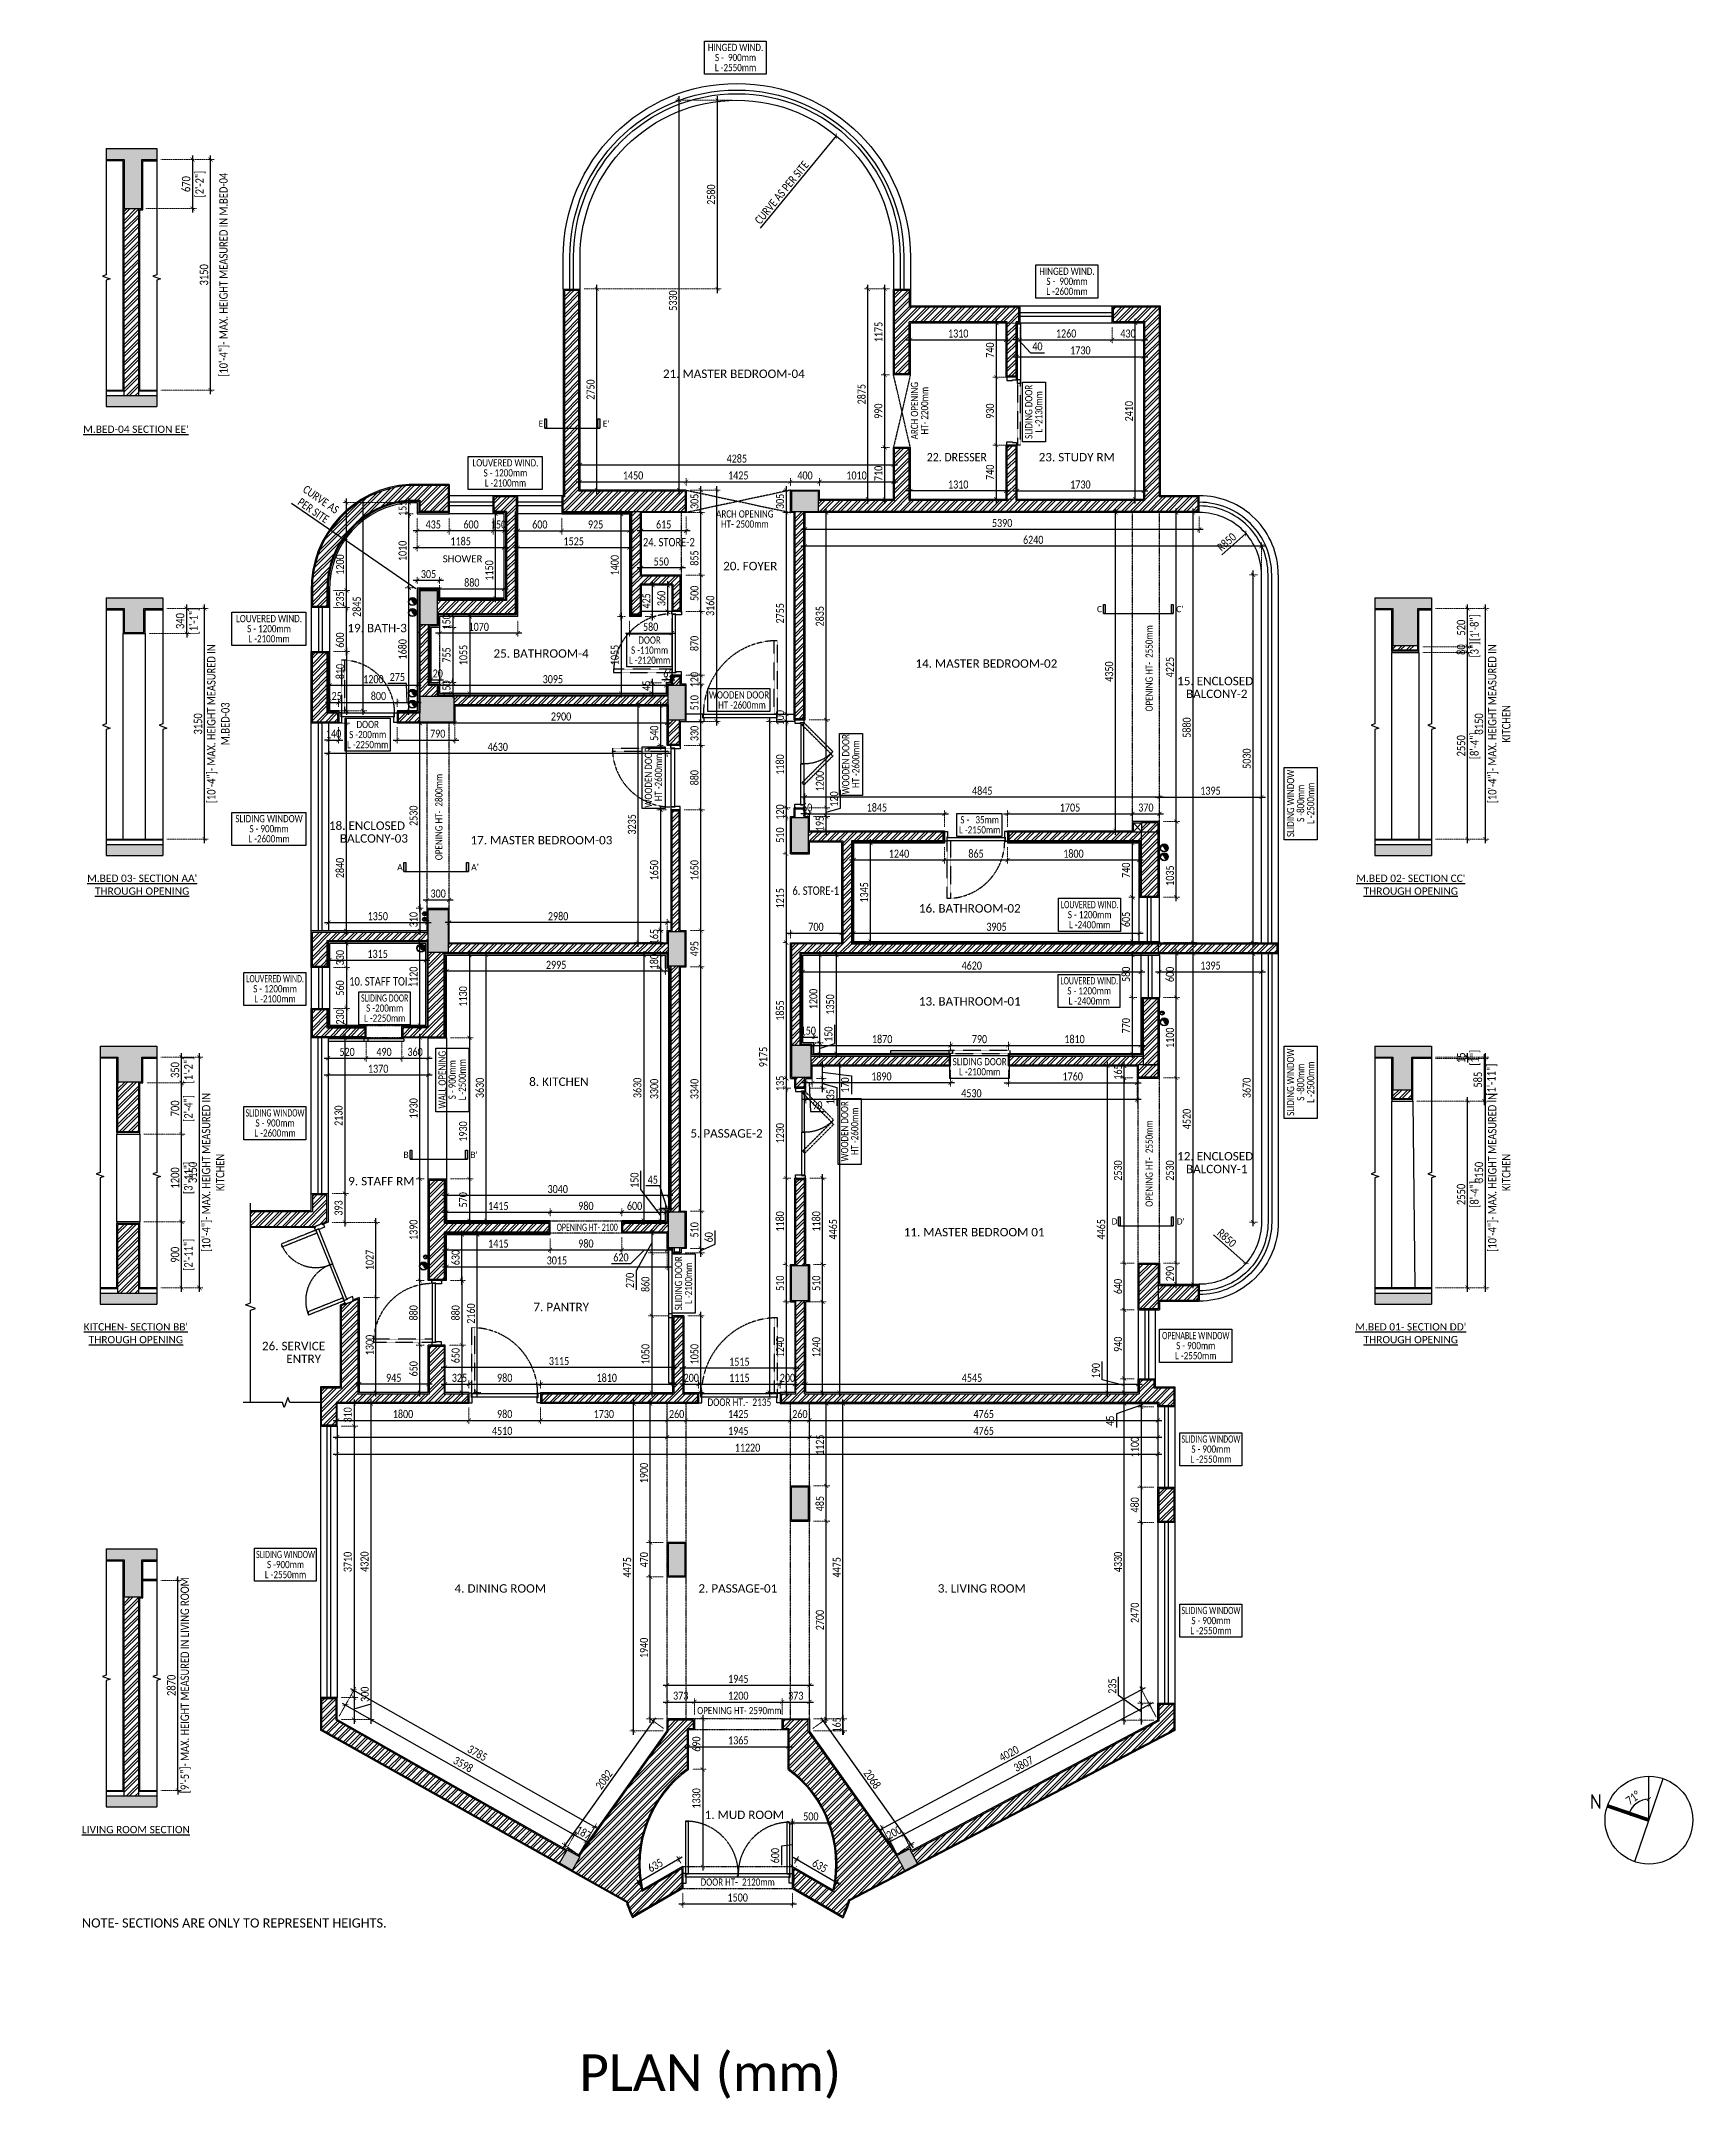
# Model space of a CAD drawing. Header units: millimetres. Extents: x -178592 to 87348, y -1412 to 59448.
# Drawn here: x -178592 to -156013, y -1412 to 26715 of the extents above; entities that cross this region are included whole.
import ezdxf
from ezdxf.enums import TextEntityAlignment as Align

# ---------------------------------------------------------------- set-up
doc = ezdxf.new("R2010")
doc.units = ezdxf.units.MM
for name, pattern in [('DASHED', [19.05, 12.7, -6.35]), ('DASHED2', [0.375, 0.25, -0.125]), ('DASHEDX2', [1.5, 1, -0.5])]:
    doc.linetypes.add(name, pattern=pattern)
doc.layers.get('Defpoints').update_dxf_attribs({"color": 211})
for name, color, linetype in [('A-ANNO-DIMS-EXT', 8, 'Continuous'), ('A-COLM', 1, 'Continuous'), ('A-ELEV5', 8, 'Continuous'), ('A-PLST', 251, 'Continuous'), ('A-SECT-OTLN', 6, 'Continuous'), ('A-WALL', 7, 'Continuous'), ('A_GENERIC WALLS', 3, 'Continuous'), ('A_MARKERS+SYMBOLS+SCALE BARS', 252, 'Continuous'), ('A_SECTION WALLS', 7, 'Continuous'), ('A_TEXT', 1, 'Continuous'), ('A_WINDOWS+DOORS', 46, 'Continuous'), ('P_WINDOW', 8, 'Continuous'), ('SEC_PLASTER', 8, 'Continuous'), ('SECTION_4', 9, 'Continuous')]:
    doc.layers.add(name, color=color, linetype=linetype)
doc.layers.add('A-ELEM-ABV', color=7, linetype='DASHED', true_color=0x923e25)
doc.layers.add('P- PIPES', color=7, linetype='Continuous', true_color=0xe60039)
doc.layers.add('A_HATCH TEXTURES', color=251, linetype='Continuous', transparency=0.5)
doc.styles.add('starc 50', font='calibri.ttf', dxfattribs={"width": 0.8, "height": 2.3})
doc.dimstyles.new('starc 50', dxfattribs={"dimtxt": 2.3, "dimasz": 1.1, "dimexe": 1, "dimexo": 1.1, "dimgap": 0.6, "dimtad": 1, "dimdec": 0, "dimdsep": 46, "dimtxsty": 'starc 50', "dimblk": 'ARCHTICK', "dimcen": 2.5, "dimdle": 1.1, "dimclrd": 252, "dimclre": 252, "dimclrt": 3, "dimadec": 0, "dimazin": 2, "dimtfac": 1, "dimtdec": 0, "dimtix": 1, "dimtmove": 1, "dimatfit": 3, "dimlwd": -1, "dimlwe": 13, "dimarcsym": 0})
doc.dimstyles.new('starc 50_ft inch', dxfattribs={"dimtxt": 2.2, "dimasz": 1.1, "dimexe": 1, "dimexo": 1, "dimgap": 0.6, "dimtad": 1, "dimdec": 0, "dimdsep": 46, "dimtxsty": 'starc 50', "dimblk": 'ARCHTICK', "dimcen": 2.5, "dimdle": 1, "dimclrd": 252, "dimclre": 252, "dimclrt": 3, "dimadec": 0, "dimazin": 3, "dimtfac": 1, "dimtdec": 0, "dimtix": 1, "dimtmove": 1, "dimatfit": 3, "dimlwd": -1, "dimlwe": 13, "dimarcsym": 0})
pattern_1 = [(45, (-183990.62, 0), (-60.61673, 60.61673), []), (45, (-183950.21, 0), (-60.61673, 60.61673), [])]

# ---------------------------------------------------------------- blocks, each defined once
blk = doc.blocks.new('A$C3BBA5AD8')
at = {"layer": 'P- PIPES', "true_color": 0xf26722}
h = blk.add_hatch(color=30, dxfattribs=at)
h.dxf.hatch_style = 1
h.paths.add_polyline_path([(0, 0, 1), (50, 0, 1), (-50, 0, -1)])
at = {"layer": 'P- PIPES', "color": 30, "true_color": 0xf26722}
for radius in [55, 50]:
    blk.add_circle((0, 0), radius, dxfattribs=at)
for centre, start, end in [((-25, 0), 0, 180), ((25, 0), 180, 0)]:
    blk.add_arc(centre, 25, start, end, dxfattribs=at)
blk = doc.blocks.new('_ArchTick')
at = {"color": 0, "linetype": 'ByBlock', "const_width": 0.15}
blk.add_lwpolyline([(-0.5, -0.5), (0.5, 0.5)], dxfattribs=at)
blk = doc.blocks.new('*D708')
at = {"layer": 'A-ANNO-DIMS-EXT', "color": 252, "transparency": 16777216}
blk.add_line((-176674, 10521), (-176674, 11831), dxfattribs=at)
at = {"layer": 'A-ANNO-DIMS-EXT', "color": 252, "linetype": 'DASHED2', "lineweight": 13, "transparency": 16777216}
for p, q in [((-177188, 11776), (-176624, 11776)), ((-177188, 10576), (-176624, 10576))]:
    blk.add_line(p, q, dxfattribs=at)
at = {"layer": 'Defpoints', "color": 0, "transparency": 16777216}
for p in [(-177243, 11776), (-176674, 11776), (-177243, 10576)]:
    blk.add_point(p, dxfattribs=at)
at = {"layer": 'A-ANNO-DIMS-EXT', "color": 252, "transparency": 16777216, "xscale": 55.00000000000001, "yscale": 55.00000000000001, "zscale": 55.00000000000001}
for p, rotation in [((-176674, 11776), 90), ((-176674, 10576), 270)]:
    blk.add_blockref('_ArchTick', p, dxfattribs=dict(at, rotation=rotation))
at = {"layer": 'A-ANNO-DIMS-EXT', "color": 3, "transparency": 16777216, "char_height": 115, "attachment_point": 5, "rotation": 90, "style": 'starc 50'}
for s, insert in [('1200', (-176762, 11176)), ('[3\'-11"]', (-176568, 11176))]:
    blk.add_mtext(s, dxfattribs=dict(at, insert=insert))
blk = doc.blocks.new('*D704')
at = {"layer": 'A-ANNO-DIMS-EXT', "color": 252, "linetype": 'DASHED2', "lineweight": 13, "transparency": 16777216}
for p, q in [((-176958, 5675), (-176673, 5675)), ((-176958, 2805), (-176673, 2805))]:
    blk.add_line(p, q, dxfattribs=at)
at = {"layer": 'A-ANNO-DIMS-EXT', "color": 252, "transparency": 16777216}
for p, q in [((-176723, 5675), (-176723, 5730)), ((-176723, 2805), (-176723, 5675)), ((-176723, 2805), (-176723, 2750))]:
    blk.add_line(p, q, dxfattribs=at)
at = {"layer": 'Defpoints', "color": 0, "transparency": 16777216}
for p in [(-177013, 5675), (-176723, 5675), (-177013, 2805)]:
    blk.add_point(p, dxfattribs=at)
at = {"layer": 'A-ANNO-DIMS-EXT', "color": 252, "transparency": 16777216, "xscale": 55.00000000000001, "yscale": 55.00000000000001, "zscale": 55.00000000000001}
for p, rotation in [((-176723, 5675), 270), ((-176723, 2805), 90)]:
    blk.add_blockref('_ArchTick', p, dxfattribs=dict(at, rotation=rotation))
at = {"layer": 'A-ANNO-DIMS-EXT', "color": 3, "transparency": 16777216, "char_height": 115, "attachment_point": 5, "rotation": 90, "style": 'starc 50'}
for s, insert in [('[9\'-5"]- MAX. HEIGHT MEASURED IN LIVING ROOM', (-176617, 4240)), ('2870', (-176812, 4240))]:
    blk.add_mtext(s, dxfattribs=dict(at, insert=insert))
blk = doc.blocks.new('*D701')
at = {"layer": 'A-ANNO-DIMS-EXT', "color": 252, "transparency": 16777216}
blk.add_arc((-156613, 2398), 287, 90, 161, dxfattribs=at)
at = {"layer": 'Defpoints', "color": 0, "transparency": 16777216}
for p in [(-156613, 2998), (-157180, 2593), (-156728, 2661), (-156613, 2398), (-156613, 2398)]:
    blk.add_point(p, dxfattribs=at)
at = {"layer": 'A-ANNO-DIMS-EXT', "color": 252, "transparency": 16777216, "xscale": 55.00000000000001, "yscale": 55.00000000000001, "zscale": 55.00000000000001}
for p, rotation in [((-156613, 2685), 359.9999999999995), ((-156885, 2491), 251.0000000000004)]:
    blk.add_blockref('_ArchTick', p, dxfattribs=dict(at, rotation=rotation))
at = {"layer": 'A-ANNO-DIMS-EXT', "color": 3, "transparency": 16777216, "insert": (-156831, 2703), "char_height": 115, "attachment_point": 5, "rotation": 35.5, "style": 'starc 50'}
blk.add_mtext('71°', dxfattribs=at)
blk = doc.blocks.new('*D712')
at = {"layer": 'A-ANNO-DIMS-EXT', "color": 252, "linetype": 'DASHED2', "lineweight": 13, "transparency": 16777216}
for p, q in [((-159529, 18958), (-158798, 18958)), ((-159529, 15808), (-158798, 15808))]:
    blk.add_line(p, q, dxfattribs=at)
at = {"layer": 'A-ANNO-DIMS-EXT', "color": 252, "transparency": 16777216}
blk.add_line((-158848, 15753), (-158848, 19013), dxfattribs=at)
at = {"layer": 'Defpoints', "color": 0, "transparency": 16777216}
for p in [(-159584, 18958), (-158848, 18958), (-159584, 15808)]:
    blk.add_point(p, dxfattribs=at)
at = {"layer": 'A-ANNO-DIMS-EXT', "color": 252, "transparency": 16777216, "xscale": 55.00000000000001, "yscale": 55.00000000000001, "zscale": 55.00000000000001}
for p, rotation in [((-158848, 18958), 90), ((-158848, 15808), 270)]:
    blk.add_blockref('_ArchTick', p, dxfattribs=dict(at, rotation=rotation))
at = {"layer": 'A-ANNO-DIMS-EXT', "color": 3, "transparency": 16777216, "char_height": 115, "width": 2533.11, "attachment_point": 5, "rotation": 90, "style": 'starc 50'}
for s, insert in [('[10\'-4"]- MAX. HEIGHT MEASURED IN KITCHEN', (-158659, 17383)), ('3150', (-158937, 17383))]:
    blk.add_mtext(s, dxfattribs=dict(at, insert=insert))
blk = doc.blocks.new('*D713')
at = {"layer": 'A-ANNO-DIMS-EXT', "color": 252, "linetype": 'DASHED2', "lineweight": 13, "transparency": 16777216}
for p, q in [((-159704, 18358), (-159042, 18358)), ((-159529, 15808), (-159042, 15808))]:
    blk.add_line(p, q, dxfattribs=at)
at = {"layer": 'A-ANNO-DIMS-EXT', "color": 252, "transparency": 16777216}
blk.add_line((-159092, 15753), (-159092, 18413), dxfattribs=at)
at = {"layer": 'Defpoints', "color": 0, "transparency": 16777216}
for p in [(-159759, 18358), (-159092, 18358), (-159584, 15808)]:
    blk.add_point(p, dxfattribs=at)
at = {"layer": 'A-ANNO-DIMS-EXT', "color": 252, "transparency": 16777216, "xscale": 55.00000000000001, "yscale": 55.00000000000001, "zscale": 55.00000000000001}
for p, rotation in [((-159092, 18358), 90), ((-159092, 15808), 270)]:
    blk.add_blockref('_ArchTick', p, dxfattribs=dict(at, rotation=rotation))
at = {"layer": 'A-ANNO-DIMS-EXT', "color": 3, "transparency": 16777216, "char_height": 115, "attachment_point": 5, "rotation": 90, "style": 'starc 50'}
for s, insert in [('2550', (-159181, 17083)), ('[8\'-4"]', (-158986, 17083))]:
    blk.add_mtext(s, dxfattribs=dict(at, insert=insert))
blk = doc.blocks.new('*D715')
at = {"layer": 'A-ANNO-DIMS-EXT', "color": 252, "linetype": 'DASHED2', "lineweight": 13, "transparency": 16777216}
for p, q in [((-159529, 18958), (-159042, 18958)), ((-159704, 18438), (-159042, 18438))]:
    blk.add_line(p, q, dxfattribs=at)
at = {"layer": 'A-ANNO-DIMS-EXT', "color": 252, "transparency": 16777216}
blk.add_line((-159092, 18383), (-159092, 19013), dxfattribs=at)
at = {"layer": 'Defpoints', "color": 0, "transparency": 16777216}
for p in [(-159584, 18958), (-159092, 18958), (-159759, 18438)]:
    blk.add_point(p, dxfattribs=at)
at = {"layer": 'A-ANNO-DIMS-EXT', "color": 252, "transparency": 16777216, "xscale": 55.00000000000001, "yscale": 55.00000000000001, "zscale": 55.00000000000001}
for p, rotation in [((-159092, 18958), 90), ((-159092, 18438), 270)]:
    blk.add_blockref('_ArchTick', p, dxfattribs=dict(at, rotation=rotation))
at = {"layer": 'A-ANNO-DIMS-EXT', "color": 3, "transparency": 16777216, "char_height": 115, "attachment_point": 5, "rotation": 90, "style": 'starc 50'}
for s, insert in [('[1\'-8"]', (-158986, 18698)), ('520', (-159181, 18698))]:
    blk.add_mtext(s, dxfattribs=dict(at, insert=insert))
blk = doc.blocks.new('*D717')
at = {"layer": 'A-ANNO-DIMS-EXT', "color": 252, "linetype": 'DASHED2', "lineweight": 13, "transparency": 16777216}
for p, q in [((-176958, 25096), (-176227, 25096)), ((-176958, 21946), (-176227, 21946))]:
    blk.add_line(p, q, dxfattribs=at)
at = {"layer": 'A-ANNO-DIMS-EXT', "color": 252, "transparency": 16777216}
blk.add_line((-176277, 21891), (-176277, 25151), dxfattribs=at)
at = {"layer": 'Defpoints', "color": 0, "transparency": 16777216}
for p in [(-177013, 25096), (-176277, 25096), (-177013, 21946)]:
    blk.add_point(p, dxfattribs=at)
at = {"layer": 'A-ANNO-DIMS-EXT', "color": 252, "transparency": 16777216, "xscale": 55.00000000000001, "yscale": 55.00000000000001, "zscale": 55.00000000000001}
for p, rotation in [((-176277, 25096), 90), ((-176277, 21946), 270)]:
    blk.add_blockref('_ArchTick', p, dxfattribs=dict(at, rotation=rotation))
at = {"layer": 'A-ANNO-DIMS-EXT', "color": 3, "transparency": 16777216, "char_height": 115, "width": 2794.18, "attachment_point": 5, "rotation": 90, "style": 'starc 50'}
for s, insert in [('[10\'-4"]- MAX. HEIGHT MEASURED IN M.BED-04', (-176088, 23521)), ('3150', (-176366, 23521))]:
    blk.add_mtext(s, dxfattribs=dict(at, insert=insert))
blk = doc.blocks.new('*D706')
at = {"layer": 'A-ANNO-DIMS-EXT', "color": 252, "linetype": 'DASHED2', "lineweight": 13, "transparency": 16777216}
for p, q in [((-176958, 12826), (-176380, 12826)), ((-176958, 9676), (-176380, 9676))]:
    blk.add_line(p, q, dxfattribs=at)
at = {"layer": 'A-ANNO-DIMS-EXT', "color": 252, "transparency": 16777216}
blk.add_line((-176430, 9621), (-176430, 12881), dxfattribs=at)
at = {"layer": 'Defpoints', "color": 0, "transparency": 16777216}
for p in [(-177013, 12826), (-176430, 12826), (-177013, 9676)]:
    blk.add_point(p, dxfattribs=at)
at = {"layer": 'A-ANNO-DIMS-EXT', "color": 252, "transparency": 16777216, "xscale": 55.00000000000001, "yscale": 55.00000000000001, "zscale": 55.00000000000001}
for p, rotation in [((-176430, 12826), 90), ((-176430, 9676), 270)]:
    blk.add_blockref('_ArchTick', p, dxfattribs=dict(at, rotation=rotation))
at = {"layer": 'A-ANNO-DIMS-EXT', "color": 3, "transparency": 16777216, "char_height": 115, "width": 2533.11, "attachment_point": 5, "rotation": 90, "style": 'starc 50'}
for s, insert in [('[10\'-4"]- MAX. HEIGHT MEASURED IN KITCHEN', (-176241, 11251)), ('3150', (-176519, 11251))]:
    blk.add_mtext(s, dxfattribs=dict(at, insert=insert))
blk = doc.blocks.new('*D707')
at = {"layer": 'A-ANNO-DIMS-EXT', "color": 252, "linetype": 'DASHED2', "lineweight": 13, "transparency": 16777216}
for p, q in [((-177188, 10576), (-176624, 10576)), ((-176958, 9676), (-176624, 9676))]:
    blk.add_line(p, q, dxfattribs=at)
at = {"layer": 'A-ANNO-DIMS-EXT', "color": 252, "transparency": 16777216}
blk.add_line((-176674, 9621), (-176674, 10631), dxfattribs=at)
at = {"layer": 'Defpoints', "color": 0, "transparency": 16777216}
for p in [(-177243, 10576), (-176674, 10576), (-177013, 9676)]:
    blk.add_point(p, dxfattribs=at)
at = {"layer": 'A-ANNO-DIMS-EXT', "color": 252, "transparency": 16777216, "xscale": 55.00000000000001, "yscale": 55.00000000000001, "zscale": 55.00000000000001}
for p, rotation in [((-176674, 10576), 90), ((-176674, 9676), 270)]:
    blk.add_blockref('_ArchTick', p, dxfattribs=dict(at, rotation=rotation))
at = {"layer": 'A-ANNO-DIMS-EXT', "color": 3, "transparency": 16777216, "char_height": 115, "attachment_point": 5, "rotation": 90, "style": 'starc 50'}
for s, insert in [('900', (-176762, 10126)), ('[2\'-11"]', (-176568, 10126))]:
    blk.add_mtext(s, dxfattribs=dict(at, insert=insert))
blk = doc.blocks.new('*D719')
at = {"layer": 'A-ANNO-DIMS-EXT', "color": 252, "linetype": 'DASHED2', "lineweight": 13, "transparency": 16777216}
for p, q in [((-176873, 18958), (-176309, 18958)), ((-176873, 15808), (-176309, 15808))]:
    blk.add_line(p, q, dxfattribs=at)
at = {"layer": 'A-ANNO-DIMS-EXT', "color": 252, "transparency": 16777216}
blk.add_line((-176359, 15753), (-176359, 19013), dxfattribs=at)
at = {"layer": 'Defpoints', "color": 0, "transparency": 16777216}
for p in [(-176928, 18958), (-176359, 18958), (-176928, 15808)]:
    blk.add_point(p, dxfattribs=at)
at = {"layer": 'A-ANNO-DIMS-EXT', "color": 252, "transparency": 16777216, "xscale": 55.00000000000001, "yscale": 55.00000000000001, "zscale": 55.00000000000001}
for p, rotation in [((-176359, 18958), 90), ((-176359, 15808), 270)]:
    blk.add_blockref('_ArchTick', p, dxfattribs=dict(at, rotation=rotation))
at = {"layer": 'A-ANNO-DIMS-EXT', "color": 3, "transparency": 16777216, "char_height": 115, "width": 2533.11, "attachment_point": 5, "rotation": 90, "style": 'starc 50'}
for s, insert in [('[10\'-4"]- MAX. HEIGHT MEASURED IN M.BED-03', (-176170, 17383)), ('3150', (-176448, 17383))]:
    blk.add_mtext(s, dxfattribs=dict(at, insert=insert))
blk = doc.blocks.new('*D716')
at = {"layer": 'A-ANNO-DIMS-EXT', "color": 252, "linetype": 'DASHED2', "lineweight": 13, "transparency": 16777216}
for p, q in [((-176873, 18958), (-176553, 18958)), ((-177118, 18618), (-176553, 18618))]:
    blk.add_line(p, q, dxfattribs=at)
at = {"layer": 'A-ANNO-DIMS-EXT', "color": 252, "transparency": 16777216}
for p, q in [((-176603, 18958), (-176603, 19013)), ((-176603, 18618), (-176603, 18958)), ((-176603, 18618), (-176603, 18563))]:
    blk.add_line(p, q, dxfattribs=at)
at = {"layer": 'Defpoints', "color": 0, "transparency": 16777216}
for p in [(-176928, 18958), (-176603, 18958), (-177173, 18618)]:
    blk.add_point(p, dxfattribs=at)
at = {"layer": 'A-ANNO-DIMS-EXT', "color": 252, "transparency": 16777216, "xscale": 55.00000000000001, "yscale": 55.00000000000001, "zscale": 55.00000000000001}
for p, rotation in [((-176603, 18958), 270), ((-176603, 18618), 90)]:
    blk.add_blockref('_ArchTick', p, dxfattribs=dict(at, rotation=rotation))
at = {"layer": 'A-ANNO-DIMS-EXT', "color": 3, "transparency": 16777216, "char_height": 115, "attachment_point": 5, "rotation": 90, "style": 'starc 50'}
for s, insert in [('340', (-176692, 18788)), ('[1\'-1"]', (-176497, 18788))]:
    blk.add_mtext(s, dxfattribs=dict(at, insert=insert))
blk = doc.blocks.new('*D702')
at = {"layer": 'A-ANNO-DIMS-EXT', "color": 252, "linetype": 'DASHED2', "lineweight": 13, "transparency": 16777216}
for p, q in [((-177148, 12476), (-176624, 12476)), ((-177188, 11776), (-176624, 11776))]:
    blk.add_line(p, q, dxfattribs=at)
at = {"layer": 'A-ANNO-DIMS-EXT', "color": 252, "transparency": 16777216}
blk.add_line((-176674, 11721), (-176674, 12531), dxfattribs=at)
at = {"layer": 'Defpoints', "color": 0, "transparency": 16777216}
for p in [(-177203, 12476), (-176674, 12476), (-177243, 11776)]:
    blk.add_point(p, dxfattribs=at)
at = {"layer": 'A-ANNO-DIMS-EXT', "color": 252, "transparency": 16777216, "xscale": 55.00000000000001, "yscale": 55.00000000000001, "zscale": 55.00000000000001}
for p, rotation in [((-176674, 12476), 90), ((-176674, 11776), 270)]:
    blk.add_blockref('_ArchTick', p, dxfattribs=dict(at, rotation=rotation))
at = {"layer": 'A-ANNO-DIMS-EXT', "color": 3, "transparency": 16777216, "char_height": 115, "attachment_point": 5, "rotation": 90, "style": 'starc 50'}
for s, insert in [('700', (-176762, 12126)), ('[2\'-4"]', (-176568, 12126))]:
    blk.add_mtext(s, dxfattribs=dict(at, insert=insert))
blk = doc.blocks.new('*D703')
at = {"layer": 'A-ANNO-DIMS-EXT', "color": 252, "linetype": 'DASHED2', "lineweight": 13, "transparency": 16777216}
for p, q in [((-176958, 12826), (-176624, 12826)), ((-177148, 12476), (-176624, 12476))]:
    blk.add_line(p, q, dxfattribs=at)
at = {"layer": 'A-ANNO-DIMS-EXT', "color": 252, "transparency": 16777216}
for p, q in [((-176674, 12826), (-176674, 12881)), ((-176674, 12476), (-176674, 12826)), ((-176674, 12476), (-176674, 12421))]:
    blk.add_line(p, q, dxfattribs=at)
at = {"layer": 'Defpoints', "color": 0, "transparency": 16777216}
for p in [(-177013, 12826), (-176674, 12826), (-177203, 12476)]:
    blk.add_point(p, dxfattribs=at)
at = {"layer": 'A-ANNO-DIMS-EXT', "color": 252, "transparency": 16777216, "xscale": 55.00000000000001, "yscale": 55.00000000000001, "zscale": 55.00000000000001}
for p, rotation in [((-176674, 12826), 270), ((-176674, 12476), 90)]:
    blk.add_blockref('_ArchTick', p, dxfattribs=dict(at, rotation=rotation))
at = {"layer": 'A-ANNO-DIMS-EXT', "color": 3, "transparency": 16777216, "char_height": 115, "attachment_point": 5, "rotation": 90, "style": 'starc 50'}
for s, insert in [('350', (-176762, 12651)), ('[1\'-2"]', (-176568, 12651))]:
    blk.add_mtext(s, dxfattribs=dict(at, insert=insert))
blk = doc.blocks.new('*D705')
at = {"layer": 'A-ANNO-DIMS-EXT', "color": 252, "linetype": 'DASHED2', "lineweight": 13, "transparency": 16777216}
for p, q in [((-159529, 12826), (-158798, 12826)), ((-159529, 9676), (-158798, 9676))]:
    blk.add_line(p, q, dxfattribs=at)
at = {"layer": 'A-ANNO-DIMS-EXT', "color": 252, "transparency": 16777216}
blk.add_line((-158848, 9621), (-158848, 12881), dxfattribs=at)
at = {"layer": 'Defpoints', "color": 0, "transparency": 16777216}
for p in [(-159584, 12826), (-158848, 12826), (-159584, 9676)]:
    blk.add_point(p, dxfattribs=at)
at = {"layer": 'A-ANNO-DIMS-EXT', "color": 252, "transparency": 16777216, "xscale": 55.00000000000001, "yscale": 55.00000000000001, "zscale": 55.00000000000001}
for p, rotation in [((-158848, 12826), 90), ((-158848, 9676), 270)]:
    blk.add_blockref('_ArchTick', p, dxfattribs=dict(at, rotation=rotation))
at = {"layer": 'A-ANNO-DIMS-EXT', "color": 3, "transparency": 16777216, "char_height": 115, "width": 2533.11, "attachment_point": 5, "rotation": 90, "style": 'starc 50'}
for s, insert in [('[10\'-4"]- MAX. HEIGHT MEASURED IN KITCHEN', (-158659, 11251)), ('3150', (-158937, 11251))]:
    blk.add_mtext(s, dxfattribs=dict(at, insert=insert))
blk = doc.blocks.new('*D709')
at = {"layer": 'A-ANNO-DIMS-EXT', "color": 252, "linetype": 'DASHED2', "lineweight": 13, "transparency": 16777216}
for p, q in [((-159784, 12226), (-159042, 12226)), ((-159529, 9676), (-159042, 9676))]:
    blk.add_line(p, q, dxfattribs=at)
at = {"layer": 'A-ANNO-DIMS-EXT', "color": 252, "transparency": 16777216}
blk.add_line((-159092, 9621), (-159092, 12281), dxfattribs=at)
at = {"layer": 'Defpoints', "color": 0, "transparency": 16777216}
for p in [(-159839, 12226), (-159092, 12226), (-159584, 9676)]:
    blk.add_point(p, dxfattribs=at)
at = {"layer": 'A-ANNO-DIMS-EXT', "color": 252, "transparency": 16777216, "xscale": 55.00000000000001, "yscale": 55.00000000000001, "zscale": 55.00000000000001}
for p, rotation in [((-159092, 12226), 90), ((-159092, 9676), 270)]:
    blk.add_blockref('_ArchTick', p, dxfattribs=dict(at, rotation=rotation))
at = {"layer": 'A-ANNO-DIMS-EXT', "color": 3, "transparency": 16777216, "char_height": 115, "attachment_point": 5, "rotation": 90, "style": 'starc 50'}
for s, insert in [('2550', (-159181, 10951)), ('[8\'-4"]', (-158986, 10951))]:
    blk.add_mtext(s, dxfattribs=dict(at, insert=insert))
blk = doc.blocks.new('*D710')
at = {"layer": 'A-ANNO-DIMS-EXT', "color": 252, "linetype": 'DASHED2', "lineweight": 13, "transparency": 16777216}
for p, q in [((-159529, 12811), (-158812, 12811)), ((-159784, 12226), (-158812, 12226))]:
    blk.add_line(p, q, dxfattribs=at)
at = {"layer": 'A-ANNO-DIMS-EXT', "color": 252, "transparency": 16777216}
blk.add_line((-158862, 12171), (-158862, 12866), dxfattribs=at)
at = {"layer": 'Defpoints', "color": 0, "transparency": 16777216}
for p in [(-159584, 12811), (-158862, 12811), (-159839, 12226)]:
    blk.add_point(p, dxfattribs=at)
at = {"layer": 'A-ANNO-DIMS-EXT', "color": 252, "transparency": 16777216, "xscale": 55.00000000000001, "yscale": 55.00000000000001, "zscale": 55.00000000000001}
for p, rotation in [((-158862, 12811), 90), ((-158862, 12226), 270)]:
    blk.add_blockref('_ArchTick', p, dxfattribs=dict(at, rotation=rotation))
at = {"layer": 'A-ANNO-DIMS-EXT', "color": 3, "transparency": 16777216, "char_height": 115, "attachment_point": 5, "rotation": 90, "style": 'starc 50'}
for s, insert in [('[1\'-11"]', (-158756, 12519)), ('585', (-158951, 12519))]:
    blk.add_mtext(s, dxfattribs=dict(at, insert=insert))
blk = doc.blocks.new('*D711')
at = {"layer": 'A-ANNO-DIMS-EXT', "color": 252, "linetype": 'DASHED2', "lineweight": 13, "transparency": 16777216}
for p, q in [((-159529, 12826), (-159042, 12826)), ((-159529, 12811), (-159042, 12811))]:
    blk.add_line(p, q, dxfattribs=at)
at = {"layer": 'A-ANNO-DIMS-EXT', "color": 252, "transparency": 16777216}
for p, q in [((-159092, 12826), (-159092, 12881)), ((-159092, 12811), (-159092, 12826)), ((-159092, 12811), (-159092, 12756))]:
    blk.add_line(p, q, dxfattribs=at)
at = {"layer": 'Defpoints', "color": 0, "transparency": 16777216}
for p in [(-159584, 12826), (-159584, 12811), (-159092, 12826)]:
    blk.add_point(p, dxfattribs=at)
at = {"layer": 'A-ANNO-DIMS-EXT', "color": 252, "transparency": 16777216, "xscale": 55.00000000000001, "yscale": 55.00000000000001, "zscale": 55.00000000000001}
for p, rotation in [((-159092, 12826), 270), ((-159092, 12811), 90)]:
    blk.add_blockref('_ArchTick', p, dxfattribs=dict(at, rotation=rotation))
at = {"layer": 'A-ANNO-DIMS-EXT', "color": 3, "transparency": 16777216, "char_height": 115, "attachment_point": 5, "rotation": 90, "style": 'starc 50'}
for s, insert in [('15', (-159181, 12819)), ('[1"]', (-158986, 12819))]:
    blk.add_mtext(s, dxfattribs=dict(at, insert=insert))
blk = doc.blocks.new('*D714')
at = {"layer": 'A-ANNO-DIMS-EXT', "color": 252, "linetype": 'DASHED2', "lineweight": 13, "transparency": 16777216}
for p, q in [((-159704, 18438), (-159042, 18438)), ((-159704, 18358), (-159042, 18358))]:
    blk.add_line(p, q, dxfattribs=at)
at = {"layer": 'A-ANNO-DIMS-EXT', "color": 252, "transparency": 16777216}
for p, q in [((-159092, 18438), (-159092, 18493)), ((-159092, 18358), (-159092, 18438)), ((-159092, 18358), (-159092, 18303))]:
    blk.add_line(p, q, dxfattribs=at)
at = {"layer": 'Defpoints', "color": 0, "transparency": 16777216}
for p in [(-159759, 18438), (-159759, 18358), (-159092, 18438)]:
    blk.add_point(p, dxfattribs=at)
at = {"layer": 'A-ANNO-DIMS-EXT', "color": 252, "transparency": 16777216, "xscale": 55.00000000000001, "yscale": 55.00000000000001, "zscale": 55.00000000000001}
for p, rotation in [((-159092, 18438), 270), ((-159092, 18358), 90)]:
    blk.add_blockref('_ArchTick', p, dxfattribs=dict(at, rotation=rotation))
at = {"layer": 'A-ANNO-DIMS-EXT', "color": 3, "transparency": 16777216, "char_height": 115, "attachment_point": 5, "rotation": 90, "style": 'starc 50'}
for s, insert in [('80', (-159181, 18398)), ('[3"]', (-158986, 18398))]:
    blk.add_mtext(s, dxfattribs=dict(at, insert=insert))
blk = doc.blocks.new('*D718')
at = {"layer": 'A-ANNO-DIMS-EXT', "color": 252, "linetype": 'DASHED2', "lineweight": 13, "transparency": 16777216}
for p, q in [((-176958, 25096), (-176471, 25096)), ((-177163, 24426), (-176471, 24426))]:
    blk.add_line(p, q, dxfattribs=at)
at = {"layer": 'A-ANNO-DIMS-EXT', "color": 252, "transparency": 16777216}
blk.add_line((-176521, 24371), (-176521, 25151), dxfattribs=at)
at = {"layer": 'Defpoints', "color": 0, "transparency": 16777216}
for p in [(-177013, 25096), (-176521, 25096), (-177218, 24426)]:
    blk.add_point(p, dxfattribs=at)
at = {"layer": 'A-ANNO-DIMS-EXT', "color": 252, "transparency": 16777216, "xscale": 55.00000000000001, "yscale": 55.00000000000001, "zscale": 55.00000000000001}
for p, rotation in [((-176521, 25096), 90), ((-176521, 24426), 270)]:
    blk.add_blockref('_ArchTick', p, dxfattribs=dict(at, rotation=rotation))
at = {"layer": 'A-ANNO-DIMS-EXT', "color": 3, "transparency": 16777216, "char_height": 115, "attachment_point": 5, "rotation": 90, "style": 'starc 50'}
for s, insert in [('670', (-176610, 24761)), ('[2\'-2"]', (-176415, 24761))]:
    blk.add_mtext(s, dxfattribs=dict(at, insert=insert))
blk = doc.blocks.new('*D344')
at = {"layer": 'A-ANNO-DIMS-EXT', "color": 252, "transparency": 16777216}
blk.add_line((-4090, 6799), (-2180, 6799), dxfattribs=at)
at = {"layer": 'A-ANNO-DIMS-EXT', "color": 252, "linetype": 'DASHED2', "lineweight": 13, "transparency": 16777216}
for p, q in [((-4035, 6974), (-4035, 6749)), ((-2235, 6974), (-2235, 6749))]:
    blk.add_line(p, q, dxfattribs=at)
at = {"layer": 'Defpoints', "color": 0, "transparency": 16777216}
for p in [(-4035, 7029), (-2235, 7029), (-2235, 6799)]:
    blk.add_point(p, dxfattribs=at)
at = {"layer": 'A-ANNO-DIMS-EXT', "color": 252, "transparency": 16777216, "xscale": 55.00000000000001, "yscale": 55.00000000000001, "zscale": 55.00000000000001, "rotation": 180}
blk.add_blockref('_ArchTick', (-4035, 6799), dxfattribs=at)
at = {"layer": 'A-ANNO-DIMS-EXT', "color": 252, "transparency": 16777216, "xscale": 55.00000000000001, "yscale": 55.00000000000001, "zscale": 55.00000000000001}
blk.add_blockref('_ArchTick', (-2235, 6799), dxfattribs=at)
at = {"layer": 'A-ANNO-DIMS-EXT', "color": 3, "transparency": 16777216, "insert": (-3135, 6885), "char_height": 110, "attachment_point": 5, "style": 'starc 50'}
blk.add_mtext('1800', dxfattribs=at)
blk = doc.blocks.new('*D345')
at = {"layer": 'A-ANNO-DIMS-EXT', "color": 252, "transparency": 16777216}
blk.add_line((-2290, 6799), (-1200, 6799), dxfattribs=at)
at = {"layer": 'A-ANNO-DIMS-EXT', "color": 252, "linetype": 'DASHED2', "lineweight": 13, "transparency": 16777216}
for p, q in [((-2235, 6974), (-2235, 6749)), ((-1255, 6974), (-1255, 6749))]:
    blk.add_line(p, q, dxfattribs=at)
at = {"layer": 'Defpoints', "color": 0, "transparency": 16777216}
for p in [(-2235, 7029), (-1255, 7029), (-1255, 6799)]:
    blk.add_point(p, dxfattribs=at)
at = {"layer": 'A-ANNO-DIMS-EXT', "color": 252, "transparency": 16777216, "xscale": 55.00000000000001, "yscale": 55.00000000000001, "zscale": 55.00000000000001, "rotation": 180}
blk.add_blockref('_ArchTick', (-2235, 6799), dxfattribs=at)
at = {"layer": 'A-ANNO-DIMS-EXT', "color": 252, "transparency": 16777216, "xscale": 55.00000000000001, "yscale": 55.00000000000001, "zscale": 55.00000000000001}
blk.add_blockref('_ArchTick', (-1255, 6799), dxfattribs=at)
at = {"layer": 'A-ANNO-DIMS-EXT', "color": 3, "transparency": 16777216, "insert": (-1745, 6885), "char_height": 110, "attachment_point": 5, "style": 'starc 50'}
blk.add_mtext('980', dxfattribs=at)
blk = doc.blocks.new('*D346')
at = {"layer": 'A-ANNO-DIMS-EXT', "color": 252, "transparency": 16777216}
blk.add_line((-1310, 6799), (530, 6799), dxfattribs=at)
at = {"layer": 'A-ANNO-DIMS-EXT', "color": 252, "linetype": 'DASHED2', "lineweight": 13, "transparency": 16777216}
for p, q in [((-1255, 6974), (-1255, 6749)), ((475, 6974), (475, 6749))]:
    blk.add_line(p, q, dxfattribs=at)
at = {"layer": 'Defpoints', "color": 0, "transparency": 16777216}
for p in [(-1255, 7029), (475, 7029), (475, 6799)]:
    blk.add_point(p, dxfattribs=at)
at = {"layer": 'A-ANNO-DIMS-EXT', "color": 252, "transparency": 16777216, "xscale": 55.00000000000001, "yscale": 55.00000000000001, "zscale": 55.00000000000001, "rotation": 180}
blk.add_blockref('_ArchTick', (-1255, 6799), dxfattribs=at)
at = {"layer": 'A-ANNO-DIMS-EXT', "color": 252, "transparency": 16777216, "xscale": 55.00000000000001, "yscale": 55.00000000000001, "zscale": 55.00000000000001}
blk.add_blockref('_ArchTick', (475, 6799), dxfattribs=at)
at = {"layer": 'A-ANNO-DIMS-EXT', "color": 3, "transparency": 16777216, "insert": (-390, 6885), "char_height": 110, "attachment_point": 5, "style": 'starc 50'}
blk.add_mtext('1730', dxfattribs=at)
blk = doc.blocks.new('*D347')
at = {"layer": 'A-ANNO-DIMS-EXT', "color": 252, "transparency": 16777216}
blk.add_line((420, 6799), (790, 6799), dxfattribs=at)
at = {"layer": 'A-ANNO-DIMS-EXT', "color": 252, "linetype": 'DASHED2', "lineweight": 13, "transparency": 16777216}
for p, q in [((475, 6974), (475, 6749)), ((735, 6974), (735, 6749))]:
    blk.add_line(p, q, dxfattribs=at)
at = {"layer": 'Defpoints', "color": 0, "transparency": 16777216}
for p in [(475, 7029), (735, 7029), (735, 6799)]:
    blk.add_point(p, dxfattribs=at)
at = {"layer": 'A-ANNO-DIMS-EXT', "color": 252, "transparency": 16777216, "xscale": 55.00000000000001, "yscale": 55.00000000000001, "zscale": 55.00000000000001, "rotation": 180}
blk.add_blockref('_ArchTick', (475, 6799), dxfattribs=at)
at = {"layer": 'A-ANNO-DIMS-EXT', "color": 252, "transparency": 16777216, "xscale": 55.00000000000001, "yscale": 55.00000000000001, "zscale": 55.00000000000001}
blk.add_blockref('_ArchTick', (735, 6799), dxfattribs=at)
at = {"layer": 'A-ANNO-DIMS-EXT', "color": 3, "transparency": 16777216, "insert": (605, 6885), "char_height": 110, "attachment_point": 5, "style": 'starc 50'}
blk.add_mtext('260', dxfattribs=at)
blk = doc.blocks.new('*D348')
at = {"layer": 'A-ANNO-DIMS-EXT', "color": 252, "linetype": 'DASHED2', "lineweight": 13, "transparency": 16777216}
for p, q in [((-4035, 6974), (-4035, 6519)), ((475, 6974), (475, 6519))]:
    blk.add_line(p, q, dxfattribs=at)
at = {"layer": 'A-ANNO-DIMS-EXT', "color": 252, "transparency": 16777216}
blk.add_line((-4090, 6569), (530, 6569), dxfattribs=at)
at = {"layer": 'Defpoints', "color": 0, "transparency": 16777216}
for p in [(-4035, 7029), (475, 7029), (475, 6569)]:
    blk.add_point(p, dxfattribs=at)
at = {"layer": 'A-ANNO-DIMS-EXT', "color": 252, "transparency": 16777216, "xscale": 55.00000000000001, "yscale": 55.00000000000001, "zscale": 55.00000000000001, "rotation": 180}
blk.add_blockref('_ArchTick', (-4035, 6569), dxfattribs=at)
at = {"layer": 'A-ANNO-DIMS-EXT', "color": 252, "transparency": 16777216, "xscale": 55.00000000000001, "yscale": 55.00000000000001, "zscale": 55.00000000000001}
blk.add_blockref('_ArchTick', (475, 6569), dxfattribs=at)
at = {"layer": 'A-ANNO-DIMS-EXT', "color": 3, "transparency": 16777216, "insert": (-1780, 6655), "char_height": 110, "attachment_point": 5, "style": 'starc 50'}
blk.add_mtext('4510', dxfattribs=at)
blk = doc.blocks.new('*D349')
at = {"layer": 'A-ANNO-DIMS-EXT', "color": 252, "transparency": 16777216}
blk.add_line((680, 6799), (2215, 6799), dxfattribs=at)
at = {"layer": 'A-ANNO-DIMS-EXT', "color": 252, "linetype": 'DASHED2', "lineweight": 13, "transparency": 16777216}
for p, q in [((735, 6974), (735, 6749)), ((2160, 6974), (2160, 6749))]:
    blk.add_line(p, q, dxfattribs=at)
at = {"layer": 'Defpoints', "color": 0, "transparency": 16777216}
for p in [(735, 7029), (2160, 7029), (2160, 6799)]:
    blk.add_point(p, dxfattribs=at)
at = {"layer": 'A-ANNO-DIMS-EXT', "color": 252, "transparency": 16777216, "xscale": 55.00000000000001, "yscale": 55.00000000000001, "zscale": 55.00000000000001, "rotation": 180}
blk.add_blockref('_ArchTick', (735, 6799), dxfattribs=at)
at = {"layer": 'A-ANNO-DIMS-EXT', "color": 252, "transparency": 16777216, "xscale": 55.00000000000001, "yscale": 55.00000000000001, "zscale": 55.00000000000001}
blk.add_blockref('_ArchTick', (2160, 6799), dxfattribs=at)
at = {"layer": 'A-ANNO-DIMS-EXT', "color": 3, "transparency": 16777216, "insert": (1448, 6885), "char_height": 110, "attachment_point": 5, "style": 'starc 50'}
blk.add_mtext('1425', dxfattribs=at)
blk = doc.blocks.new('*D350')
at = {"layer": 'A-ANNO-DIMS-EXT', "color": 252, "transparency": 16777216}
blk.add_line((2105, 6799), (2475, 6799), dxfattribs=at)
at = {"layer": 'A-ANNO-DIMS-EXT', "color": 252, "linetype": 'DASHED2', "lineweight": 13, "transparency": 16777216}
for p, q in [((2160, 6974), (2160, 6749)), ((2420, 6974), (2420, 6749))]:
    blk.add_line(p, q, dxfattribs=at)
at = {"layer": 'Defpoints', "color": 0, "transparency": 16777216}
for p in [(2160, 7029), (2420, 7029), (2420, 6799)]:
    blk.add_point(p, dxfattribs=at)
at = {"layer": 'A-ANNO-DIMS-EXT', "color": 252, "transparency": 16777216, "xscale": 55.00000000000001, "yscale": 55.00000000000001, "zscale": 55.00000000000001, "rotation": 180}
blk.add_blockref('_ArchTick', (2160, 6799), dxfattribs=at)
at = {"layer": 'A-ANNO-DIMS-EXT', "color": 252, "transparency": 16777216, "xscale": 55.00000000000001, "yscale": 55.00000000000001, "zscale": 55.00000000000001}
blk.add_blockref('_ArchTick', (2420, 6799), dxfattribs=at)
at = {"layer": 'A-ANNO-DIMS-EXT', "color": 3, "transparency": 16777216, "insert": (2290, 6885), "char_height": 110, "attachment_point": 5, "style": 'starc 50'}
blk.add_mtext('260', dxfattribs=at)
blk = doc.blocks.new('*D351')
at = {"layer": 'A-ANNO-DIMS-EXT', "color": 252, "transparency": 16777216}
blk.add_line((2365, 6799), (7240, 6799), dxfattribs=at)
at = {"layer": 'A-ANNO-DIMS-EXT', "color": 252, "linetype": 'DASHED2', "lineweight": 13, "transparency": 16777216}
for p, q in [((2420, 6974), (2420, 6749)), ((7185, 6974), (7185, 6749))]:
    blk.add_line(p, q, dxfattribs=at)
at = {"layer": 'Defpoints', "color": 0, "transparency": 16777216}
for p in [(2420, 7029), (7185, 7029), (7185, 6799)]:
    blk.add_point(p, dxfattribs=at)
at = {"layer": 'A-ANNO-DIMS-EXT', "color": 252, "transparency": 16777216, "xscale": 55.00000000000001, "yscale": 55.00000000000001, "zscale": 55.00000000000001, "rotation": 180}
blk.add_blockref('_ArchTick', (2420, 6799), dxfattribs=at)
at = {"layer": 'A-ANNO-DIMS-EXT', "color": 252, "transparency": 16777216, "xscale": 55.00000000000001, "yscale": 55.00000000000001, "zscale": 55.00000000000001}
blk.add_blockref('_ArchTick', (7185, 6799), dxfattribs=at)
at = {"layer": 'A-ANNO-DIMS-EXT', "color": 3, "transparency": 16777216, "insert": (4803, 6885), "char_height": 110, "attachment_point": 5, "style": 'starc 50'}
blk.add_mtext('4765', dxfattribs=at)
blk = doc.blocks.new('*D296')
at = {"layer": 'A-ANNO-DIMS-EXT', "color": 252, "linetype": 'DASHED2', "lineweight": 13, "transparency": 16777216}
for p, q in [((475, 6974), (475, 6519)), ((2420, 6974), (2420, 6519))]:
    blk.add_line(p, q, dxfattribs=at)
at = {"layer": 'A-ANNO-DIMS-EXT', "color": 252, "transparency": 16777216}
blk.add_line((420, 6569), (2475, 6569), dxfattribs=at)
at = {"layer": 'Defpoints', "color": 0, "transparency": 16777216}
for p in [(475, 7029), (2420, 7029), (2420, 6569)]:
    blk.add_point(p, dxfattribs=at)
at = {"layer": 'A-ANNO-DIMS-EXT', "color": 252, "transparency": 16777216, "xscale": 55.00000000000001, "yscale": 55.00000000000001, "zscale": 55.00000000000001, "rotation": 180}
blk.add_blockref('_ArchTick', (475, 6569), dxfattribs=at)
at = {"layer": 'A-ANNO-DIMS-EXT', "color": 252, "transparency": 16777216, "xscale": 55.00000000000001, "yscale": 55.00000000000001, "zscale": 55.00000000000001}
blk.add_blockref('_ArchTick', (2420, 6569), dxfattribs=at)
at = {"layer": 'A-ANNO-DIMS-EXT', "color": 3, "transparency": 16777216, "insert": (1448, 6655), "char_height": 110, "attachment_point": 5, "style": 'starc 50'}
blk.add_mtext('1945', dxfattribs=at)
blk = doc.blocks.new('*D297')
at = {"layer": 'A-ANNO-DIMS-EXT', "color": 252, "linetype": 'DASHED2', "lineweight": 13, "transparency": 16777216}
for p, q in [((2420, 6974), (2420, 6519)), ((7185, 6974), (7185, 6519))]:
    blk.add_line(p, q, dxfattribs=at)
at = {"layer": 'A-ANNO-DIMS-EXT', "color": 252, "transparency": 16777216}
blk.add_line((2365, 6569), (7240, 6569), dxfattribs=at)
at = {"layer": 'Defpoints', "color": 0, "transparency": 16777216}
for p in [(2420, 7029), (7185, 7029), (7185, 6569)]:
    blk.add_point(p, dxfattribs=at)
at = {"layer": 'A-ANNO-DIMS-EXT', "color": 252, "transparency": 16777216, "xscale": 55.00000000000001, "yscale": 55.00000000000001, "zscale": 55.00000000000001, "rotation": 180}
blk.add_blockref('_ArchTick', (2420, 6569), dxfattribs=at)
at = {"layer": 'A-ANNO-DIMS-EXT', "color": 252, "transparency": 16777216, "xscale": 55.00000000000001, "yscale": 55.00000000000001, "zscale": 55.00000000000001}
blk.add_blockref('_ArchTick', (7185, 6569), dxfattribs=at)
at = {"layer": 'A-ANNO-DIMS-EXT', "color": 3, "transparency": 16777216, "insert": (4803, 6655), "char_height": 110, "attachment_point": 5, "style": 'starc 50'}
blk.add_mtext('4765', dxfattribs=at)
blk = doc.blocks.new('*D298')
at = {"layer": 'A-ANNO-DIMS-EXT', "color": 252, "linetype": 'DASHED2', "lineweight": 13, "transparency": 16777216}
for p, q in [((2465, 2586), (2648, 2716)), ((3665, 902), (3848, 1032))]:
    blk.add_line(p, q, dxfattribs=at)
at = {"layer": 'A-ANNO-DIMS-EXT', "color": 252, "transparency": 16777216}
blk.add_line((2576, 2732), (3839, 958), dxfattribs=at)
at = {"layer": 'Defpoints', "color": 0, "transparency": 16777216}
for p in [(2420, 2554), (3620, 870), (3807, 1003)]:
    blk.add_point(p, dxfattribs=at)
at = {"layer": 'A-ANNO-DIMS-EXT', "color": 252, "transparency": 16777216, "xscale": 55.00000000000001, "yscale": 55.00000000000001, "zscale": 55.00000000000001}
for p, rotation in [((2608, 2687), 125.4691056524701), ((3807, 1003), 305.4691056524701)]:
    blk.add_blockref('_ArchTick', p, dxfattribs=dict(at, rotation=rotation))
at = {"layer": 'A-ANNO-DIMS-EXT', "color": 3, "transparency": 16777216, "insert": (3278, 1895), "char_height": 110, "attachment_point": 5, "rotation": 305.4691, "style": 'starc 50'}
blk.add_mtext('2068', dxfattribs=at)
blk = doc.blocks.new('*D299')
at = {"layer": 'A-ANNO-DIMS-EXT', "color": 252, "linetype": 'DASHED2', "lineweight": 13, "transparency": 16777216}
for p, q in [((420, 4659), (195, 4659)), ((420, 2719), (195, 2719))]:
    blk.add_line(p, q, dxfattribs=at)
at = {"layer": 'A-ANNO-DIMS-EXT', "color": 252, "transparency": 16777216}
blk.add_line((245, 2664), (245, 4714), dxfattribs=at)
at = {"layer": 'Defpoints', "color": 0, "transparency": 16777216}
for p in [(245, 4659), (475, 4659), (475, 2719)]:
    blk.add_point(p, dxfattribs=at)
at = {"layer": 'A-ANNO-DIMS-EXT', "color": 252, "transparency": 16777216, "xscale": 55.00000000000001, "yscale": 55.00000000000001, "zscale": 55.00000000000001}
for p, rotation in [((245, 4659), 90), ((245, 2719), 270)]:
    blk.add_blockref('_ArchTick', p, dxfattribs=dict(at, rotation=rotation))
at = {"layer": 'A-ANNO-DIMS-EXT', "color": 3, "transparency": 16777216, "insert": (159, 3689), "char_height": 110, "attachment_point": 5, "rotation": 90, "style": 'starc 50'}
blk.add_mtext('1940', dxfattribs=at)
blk = doc.blocks.new('*D300')
at = {"layer": 'A-ANNO-DIMS-EXT', "color": 252, "linetype": 'DASHED2', "lineweight": 13, "transparency": 16777216}
for p, q in [((420, 5129), (195, 5129)), ((420, 4659), (195, 4659))]:
    blk.add_line(p, q, dxfattribs=at)
at = {"layer": 'A-ANNO-DIMS-EXT', "color": 252, "transparency": 16777216}
blk.add_line((245, 4604), (245, 5184), dxfattribs=at)
at = {"layer": 'Defpoints', "color": 0, "transparency": 16777216}
for p in [(245, 5129), (475, 5129), (475, 4659)]:
    blk.add_point(p, dxfattribs=at)
at = {"layer": 'A-ANNO-DIMS-EXT', "color": 252, "transparency": 16777216, "xscale": 55.00000000000001, "yscale": 55.00000000000001, "zscale": 55.00000000000001}
for p, rotation in [((245, 5129), 90), ((245, 4659), 270)]:
    blk.add_blockref('_ArchTick', p, dxfattribs=dict(at, rotation=rotation))
at = {"layer": 'A-ANNO-DIMS-EXT', "color": 3, "transparency": 16777216, "insert": (159, 4894), "char_height": 110, "attachment_point": 5, "rotation": 90, "style": 'starc 50'}
blk.add_mtext('470', dxfattribs=at)
blk = doc.blocks.new('*D301')
at = {"layer": 'A-ANNO-DIMS-EXT', "color": 252, "transparency": 16777216}
blk.add_line((-3805, 7084), (-3805, 6664), dxfattribs=at)
at = {"layer": 'A-ANNO-DIMS-EXT', "color": 252, "linetype": 'DASHED2', "lineweight": 13, "transparency": 16777216}
for p, q in [((-3980, 7029), (-3755, 7029)), ((-3980, 6719), (-3755, 6719))]:
    blk.add_line(p, q, dxfattribs=at)
at = {"layer": 'Defpoints', "color": 0, "transparency": 16777216}
for p in [(-4035, 7029), (-4035, 6719), (-3805, 6719)]:
    blk.add_point(p, dxfattribs=at)
at = {"layer": 'A-ANNO-DIMS-EXT', "color": 252, "transparency": 16777216, "xscale": 55.00000000000001, "yscale": 55.00000000000001, "zscale": 55.00000000000001}
for p, rotation in [((-3805, 7029), 90), ((-3805, 6719), 270)]:
    blk.add_blockref('_ArchTick', p, dxfattribs=dict(at, rotation=rotation))
at = {"layer": 'A-ANNO-DIMS-EXT', "color": 3, "transparency": 16777216, "insert": (-3891, 6874), "char_height": 110, "attachment_point": 5, "rotation": 90, "style": 'starc 50'}
blk.add_mtext('310', dxfattribs=at)
blk = doc.blocks.new('*D302')
at = {"layer": 'A-ANNO-DIMS-EXT', "color": 252, "transparency": 16777216}
for p, q in [((6955, 7029), (6955, 7084)), ((6955, 7006), (6617, 6889)), ((6617, 6889), (6617, 6700)), ((6955, 7029), (6955, 6984)), ((6955, 7029), (6955, 6984)), ((6955, 6984), (6955, 6929))]:
    blk.add_line(p, q, dxfattribs=at)
at = {"layer": 'A-ANNO-DIMS-EXT', "color": 252, "linetype": 'DASHED2', "lineweight": 13, "transparency": 16777216}
for p, q in [((7130, 7029), (6905, 7029)), ((7130, 6984), (6905, 6984))]:
    blk.add_line(p, q, dxfattribs=at)
at = {"layer": 'Defpoints', "color": 0, "transparency": 16777216}
for p in [(6955, 6984), (7185, 7029), (7185, 6984)]:
    blk.add_point(p, dxfattribs=at)
at = {"layer": 'A-ANNO-DIMS-EXT', "color": 252, "transparency": 16777216, "xscale": 55.00000000000001, "yscale": 55.00000000000001, "zscale": 55.00000000000001}
for p, rotation in [((6955, 7029), 270), ((6955, 6984), 90)]:
    blk.add_blockref('_ArchTick', p, dxfattribs=dict(at, rotation=rotation))
at = {"layer": 'A-ANNO-DIMS-EXT', "color": 3, "transparency": 16777216, "insert": (6531, 6794), "char_height": 110, "attachment_point": 5, "rotation": 90, "style": 'starc 50'}
blk.add_mtext('45', dxfattribs=at)
blk = doc.blocks.new('*D303')
at = {"layer": 'A-ANNO-DIMS-EXT', "color": 252, "transparency": 16777216}
blk.add_line((6955, 7039), (6955, 5829), dxfattribs=at)
at = {"layer": 'A-ANNO-DIMS-EXT', "color": 252, "linetype": 'DASHED2', "lineweight": 13, "transparency": 16777216}
for p, q in [((7130, 6984), (6905, 6984)), ((7130, 5884), (6905, 5884))]:
    blk.add_line(p, q, dxfattribs=at)
at = {"layer": 'Defpoints', "color": 0, "transparency": 16777216}
for p in [(7185, 6984), (6955, 5884), (7185, 5884)]:
    blk.add_point(p, dxfattribs=at)
at = {"layer": 'A-ANNO-DIMS-EXT', "color": 252, "transparency": 16777216, "xscale": 55.00000000000001, "yscale": 55.00000000000001, "zscale": 55.00000000000001}
for p, rotation in [((6955, 6984), 90), ((6955, 5884), 270)]:
    blk.add_blockref('_ArchTick', p, dxfattribs=dict(at, rotation=rotation))
at = {"layer": 'A-ANNO-DIMS-EXT', "color": 3, "transparency": 16777216, "insert": (6869, 6434), "char_height": 110, "attachment_point": 5, "rotation": 90, "style": 'starc 50'}
blk.add_mtext('1100', dxfattribs=at)
blk = doc.blocks.new('*D304')
at = {"layer": 'A-ANNO-DIMS-EXT', "color": 252, "transparency": 16777216}
blk.add_line((6955, 5939), (6955, 5349), dxfattribs=at)
at = {"layer": 'A-ANNO-DIMS-EXT', "color": 252, "linetype": 'DASHED2', "lineweight": 13, "transparency": 16777216}
for p, q in [((7130, 5884), (6905, 5884)), ((7130, 5404), (6905, 5404))]:
    blk.add_line(p, q, dxfattribs=at)
at = {"layer": 'Defpoints', "color": 0, "transparency": 16777216}
for p in [(7185, 5884), (6955, 5404), (7185, 5404)]:
    blk.add_point(p, dxfattribs=at)
at = {"layer": 'A-ANNO-DIMS-EXT', "color": 252, "transparency": 16777216, "xscale": 55.00000000000001, "yscale": 55.00000000000001, "zscale": 55.00000000000001}
for p, rotation in [((6955, 5884), 90), ((6955, 5404), 270)]:
    blk.add_blockref('_ArchTick', p, dxfattribs=dict(at, rotation=rotation))
at = {"layer": 'A-ANNO-DIMS-EXT', "color": 3, "transparency": 16777216, "insert": (6869, 5644), "char_height": 110, "attachment_point": 5, "rotation": 90, "style": 'starc 50'}
blk.add_mtext('480', dxfattribs=at)
blk = doc.blocks.new('*D305')
at = {"layer": 'A-ANNO-DIMS-EXT', "color": 252, "linetype": 'DASHED2', "lineweight": 13, "transparency": 16777216}
for p, q in [((7130, 5404), (6905, 5404)), ((7130, 2934), (6905, 2934))]:
    blk.add_line(p, q, dxfattribs=at)
at = {"layer": 'A-ANNO-DIMS-EXT', "color": 252, "transparency": 16777216}
blk.add_line((6955, 5459), (6955, 2879), dxfattribs=at)
at = {"layer": 'Defpoints', "color": 0, "transparency": 16777216}
for p in [(7185, 5404), (6955, 2934), (7185, 2934)]:
    blk.add_point(p, dxfattribs=at)
at = {"layer": 'A-ANNO-DIMS-EXT', "color": 252, "transparency": 16777216, "xscale": 55.00000000000001, "yscale": 55.00000000000001, "zscale": 55.00000000000001}
for p, rotation in [((6955, 5404), 90), ((6955, 2934), 270)]:
    blk.add_blockref('_ArchTick', p, dxfattribs=dict(at, rotation=rotation))
at = {"layer": 'A-ANNO-DIMS-EXT', "color": 3, "transparency": 16777216, "insert": (6869, 4169), "char_height": 110, "attachment_point": 5, "rotation": 90, "style": 'starc 50'}
blk.add_mtext('2470', dxfattribs=at)
blk = doc.blocks.new('*D306')
at = {"layer": 'A-ANNO-DIMS-EXT', "color": 252, "transparency": 16777216}
for p, q in [((6647, 3039), (6647, 3294)), ((6955, 2816), (6647, 3039)), ((6955, 2989), (6955, 2644))]:
    blk.add_line(p, q, dxfattribs=at)
at = {"layer": 'A-ANNO-DIMS-EXT', "color": 252, "linetype": 'DASHED2', "lineweight": 13, "transparency": 16777216}
for p, q in [((7130, 2934), (6905, 2934)), ((7130, 2699), (6905, 2699))]:
    blk.add_line(p, q, dxfattribs=at)
at = {"layer": 'Defpoints', "color": 0, "transparency": 16777216}
for p in [(7185, 2934), (6955, 2699), (7185, 2699)]:
    blk.add_point(p, dxfattribs=at)
at = {"layer": 'A-ANNO-DIMS-EXT', "color": 252, "transparency": 16777216, "xscale": 55.00000000000001, "yscale": 55.00000000000001, "zscale": 55.00000000000001}
for p, rotation in [((6955, 2934), 90), ((6955, 2699), 270)]:
    blk.add_blockref('_ArchTick', p, dxfattribs=dict(at, rotation=rotation))
at = {"layer": 'A-ANNO-DIMS-EXT', "color": 3, "transparency": 16777216, "insert": (6561, 3166), "char_height": 110, "attachment_point": 5, "rotation": 90, "style": 'starc 50'}
blk.add_mtext('235', dxfattribs=at)
blk = doc.blocks.new('*D307')
at = {"layer": 'A-ANNO-DIMS-EXT', "color": 252, "transparency": 16777216}
blk.add_line((3657, 1111), (7119, 2942), dxfattribs=at)
at = {"layer": 'A-ANNO-DIMS-EXT', "color": 252, "linetype": 'DASHED2', "lineweight": 13, "transparency": 16777216}
for p, q in [((7159, 2747), (7047, 2960)), ((3794, 968), (3682, 1181))]:
    blk.add_line(p, q, dxfattribs=at)
at = {"layer": 'Defpoints', "color": 0, "transparency": 16777216}
for p in [(7070, 2916), (7185, 2699), (3820, 919)]:
    blk.add_point(p, dxfattribs=at)
at = {"layer": 'A-ANNO-DIMS-EXT', "color": 252, "transparency": 16777216, "xscale": 55.00000000000001, "yscale": 55.00000000000001, "zscale": 55.00000000000001}
for p, rotation in [((7070, 2916), 27.87213788732538), ((3705, 1136), 207.8721378873254)]:
    blk.add_blockref('_ArchTick', p, dxfattribs=dict(at, rotation=rotation))
at = {"layer": 'A-ANNO-DIMS-EXT', "color": 3, "transparency": 16777216, "insert": (5347, 2103), "char_height": 110, "attachment_point": 5, "rotation": 27.8721, "style": 'starc 50'}
blk.add_mtext('3807', dxfattribs=at)
blk = doc.blocks.new('*D308')
at = {"layer": 'A-ANNO-DIMS-EXT', "color": 252, "transparency": 16777216}
for p, q in [((3705, 1136), (3528, 1043)), ((3705, 1136), (3754, 1162)), ((3528, 1043), (3480, 1017))]:
    blk.add_line(p, q, dxfattribs=at)
at = {"layer": 'A-ANNO-DIMS-EXT', "color": 252, "linetype": 'DASHED2', "lineweight": 13, "transparency": 16777216}
for p, q in [((3794, 968), (3682, 1181)), ((3594, 918), (3505, 1087))]:
    blk.add_line(p, q, dxfattribs=at)
at = {"layer": 'Defpoints', "color": 0, "transparency": 16777216}
for p in [(3528, 1043), (3620, 870), (3820, 919)]:
    blk.add_point(p, dxfattribs=at)
at = {"layer": 'A-ANNO-DIMS-EXT', "color": 252, "transparency": 16777216, "xscale": 55.00000000000001, "yscale": 55.00000000000001, "zscale": 55.00000000000001}
for p, rotation in [((3705, 1136), 207.8721378873598), ((3528, 1043), 27.87213788735982)]:
    blk.add_blockref('_ArchTick', p, dxfattribs=dict(at, rotation=rotation))
at = {"layer": 'A-ANNO-DIMS-EXT', "color": 3, "transparency": 16777216, "insert": (3576, 1166), "char_height": 110, "attachment_point": 5, "rotation": 27.8721, "style": 'starc 50'}
blk.add_mtext('200', dxfattribs=at)
blk = doc.blocks.new('*D309')
at = {"layer": 'A-ANNO-DIMS-EXT', "color": 252, "transparency": 16777216}
blk.add_line((-4090, 6339), (7240, 6339), dxfattribs=at)
at = {"layer": 'A-ANNO-DIMS-EXT', "color": 252, "linetype": 'DASHED2', "lineweight": 13, "transparency": 16777216}
for p, q in [((-4035, 6394), (-4035, 6389)), ((7185, 6394), (7185, 6389))]:
    blk.add_line(p, q, dxfattribs=at)
at = {"layer": 'Defpoints', "color": 0, "transparency": 16777216}
for p in [(-4035, 6339), (7185, 6339), (7185, 6339)]:
    blk.add_point(p, dxfattribs=at)
at = {"layer": 'A-ANNO-DIMS-EXT', "color": 252, "transparency": 16777216, "xscale": 55.00000000000001, "yscale": 55.00000000000001, "zscale": 55.00000000000001, "rotation": 180}
blk.add_blockref('_ArchTick', (-4035, 6339), dxfattribs=at)
at = {"layer": 'A-ANNO-DIMS-EXT', "color": 252, "transparency": 16777216, "xscale": 55.00000000000001, "yscale": 55.00000000000001, "zscale": 55.00000000000001}
blk.add_blockref('_ArchTick', (7185, 6339), dxfattribs=at)
at = {"layer": 'A-ANNO-DIMS-EXT', "color": 3, "transparency": 16777216, "insert": (1575, 6425), "char_height": 110, "attachment_point": 5, "style": 'starc 50'}
blk.add_mtext('11220', dxfattribs=at)
blk = doc.blocks.new('*D310')
at = {"layer": 'A-ANNO-DIMS-EXT', "color": 252, "transparency": 16777216}
blk.add_line((-3575, 7084), (-3575, 2653), dxfattribs=at)
at = {"layer": 'A-ANNO-DIMS-EXT', "color": 252, "linetype": 'DASHED2', "lineweight": 13, "transparency": 16777216}
for p, q in [((-3980, 7029), (-3525, 7029)), ((-3980, 2708), (-3525, 2708))]:
    blk.add_line(p, q, dxfattribs=at)
at = {"layer": 'Defpoints', "color": 0, "transparency": 16777216}
for p in [(-4035, 7029), (-4035, 2708), (-3575, 2708)]:
    blk.add_point(p, dxfattribs=at)
at = {"layer": 'A-ANNO-DIMS-EXT', "color": 252, "transparency": 16777216, "xscale": 55.00000000000001, "yscale": 55.00000000000001, "zscale": 55.00000000000001}
for p, rotation in [((-3575, 7029), 90), ((-3575, 2708), 270)]:
    blk.add_blockref('_ArchTick', p, dxfattribs=dict(at, rotation=rotation))
at = {"layer": 'A-ANNO-DIMS-EXT', "color": 3, "transparency": 16777216, "insert": (-3661, 4868), "char_height": 110, "attachment_point": 5, "rotation": 90, "style": 'starc 50'}
blk.add_mtext('4320', dxfattribs=at)
blk = doc.blocks.new('*D311')
at = {"layer": 'A-ANNO-DIMS-EXT', "color": 252, "linetype": 'DASHED2', "lineweight": 13, "transparency": 16777216}
for p, q in [((-4008, 2756), (-3783, 3152)), ((-716, 888), (-491, 1285))]:
    blk.add_line(p, q, dxfattribs=at)
at = {"layer": 'A-ANNO-DIMS-EXT', "color": 252, "transparency": 16777216}
blk.add_line((-3855, 3136), (-468, 1214), dxfattribs=at)
at = {"layer": 'Defpoints', "color": 0, "transparency": 16777216}
for p in [(-4035, 2708), (-516, 1241), (-743, 841)]:
    blk.add_point(p, dxfattribs=at)
at = {"layer": 'A-ANNO-DIMS-EXT', "color": 252, "transparency": 16777216, "xscale": 55.00000000000001, "yscale": 55.00000000000001, "zscale": 55.00000000000001}
for p, rotation in [((-3808, 3109), 150.4321561275194), ((-516, 1241), 330.4321561275194)]:
    blk.add_blockref('_ArchTick', p, dxfattribs=dict(at, rotation=rotation))
at = {"layer": 'A-ANNO-DIMS-EXT', "color": 3, "transparency": 16777216, "insert": (-2119, 2250), "char_height": 110, "attachment_point": 5, "rotation": 330.4322, "style": 'starc 50'}
blk.add_mtext('3785', dxfattribs=at)
blk = doc.blocks.new('*D312')
at = {"layer": 'A-ANNO-DIMS-EXT', "color": 252, "transparency": 16777216}
blk.add_line((-3805, 6774), (-3805, 2954), dxfattribs=at)
at = {"layer": 'A-ANNO-DIMS-EXT', "color": 252, "linetype": 'DASHED2', "lineweight": 13, "transparency": 16777216}
for p, q in [((-3980, 6719), (-3755, 6719)), ((-3980, 3009), (-3755, 3009))]:
    blk.add_line(p, q, dxfattribs=at)
at = {"layer": 'Defpoints', "color": 0, "transparency": 16777216}
for p in [(-4035, 6719), (-4035, 3009), (-3805, 3009)]:
    blk.add_point(p, dxfattribs=at)
at = {"layer": 'A-ANNO-DIMS-EXT', "color": 252, "transparency": 16777216, "xscale": 55.00000000000001, "yscale": 55.00000000000001, "zscale": 55.00000000000001}
for p, rotation in [((-3805, 6719), 90), ((-3805, 3009), 270)]:
    blk.add_blockref('_ArchTick', p, dxfattribs=dict(at, rotation=rotation))
at = {"layer": 'A-ANNO-DIMS-EXT', "color": 3, "transparency": 16777216, "insert": (-3891, 4864), "char_height": 110, "attachment_point": 5, "rotation": 90, "style": 'starc 50'}
blk.add_mtext('3710', dxfattribs=at)
blk = doc.blocks.new('*D313')
at = {"layer": 'A-ANNO-DIMS-EXT', "color": 252, "transparency": 16777216}
for p, q in [((-3572, 2925), (-3572, 3184)), ((-3805, 3064), (-3805, 2653)), ((-3805, 2858), (-3572, 2925))]:
    blk.add_line(p, q, dxfattribs=at)
at = {"layer": 'A-ANNO-DIMS-EXT', "color": 252, "linetype": 'DASHED2', "lineweight": 13, "transparency": 16777216}
for p, q in [((-3980, 3009), (-3755, 3009)), ((-3980, 2708), (-3755, 2708))]:
    blk.add_line(p, q, dxfattribs=at)
at = {"layer": 'Defpoints', "color": 0, "transparency": 16777216}
for p in [(-4035, 3009), (-4035, 2708), (-3805, 2708)]:
    blk.add_point(p, dxfattribs=at)
at = {"layer": 'A-ANNO-DIMS-EXT', "color": 252, "transparency": 16777216, "xscale": 55.00000000000001, "yscale": 55.00000000000001, "zscale": 55.00000000000001}
for p, rotation in [((-3805, 3009), 90), ((-3805, 2708), 270)]:
    blk.add_blockref('_ArchTick', p, dxfattribs=dict(at, rotation=rotation))
at = {"layer": 'A-ANNO-DIMS-EXT', "color": 3, "transparency": 16777216, "insert": (-3658, 3054), "char_height": 110, "attachment_point": 5, "rotation": 90, "style": 'starc 50'}
blk.add_mtext('300', dxfattribs=at)
blk = doc.blocks.new('*D314')
at = {"layer": 'A-ANNO-DIMS-EXT', "color": 252, "linetype": 'DASHED2', "lineweight": 13, "transparency": 16777216}
for p, q in [((-4008, 2756), (-3897, 2952)), ((-878, 981), (-767, 1176))]:
    blk.add_line(p, q, dxfattribs=at)
at = {"layer": 'A-ANNO-DIMS-EXT', "color": 252, "transparency": 16777216}
blk.add_line((-3969, 2935), (-744, 1106), dxfattribs=at)
at = {"layer": 'Defpoints', "color": 0, "transparency": 16777216}
for p in [(-4035, 2708), (-792, 1133), (-905, 933)]:
    blk.add_point(p, dxfattribs=at)
at = {"layer": 'A-ANNO-DIMS-EXT', "color": 252, "transparency": 16777216, "xscale": 55.00000000000001, "yscale": 55.00000000000001, "zscale": 55.00000000000001}
for p, rotation in [((-3921, 2908), 150.4321561275194), ((-792, 1133), 330.4321561275194)]:
    blk.add_blockref('_ArchTick', p, dxfattribs=dict(at, rotation=rotation))
at = {"layer": 'A-ANNO-DIMS-EXT', "color": 3, "transparency": 16777216, "insert": (-2314, 2096), "char_height": 110, "attachment_point": 5, "rotation": 330.4322, "style": 'starc 50'}
blk.add_mtext('3598', dxfattribs=at)
blk = doc.blocks.new('*D315')
at = {"layer": 'A-ANNO-DIMS-EXT', "color": 252, "linetype": 'DASHED2', "lineweight": 13, "transparency": 16777216}
for p, q in [((-878, 981), (-767, 1176)), ((-706, 906), (-605, 1084))]:
    blk.add_line(p, q, dxfattribs=at)
at = {"layer": 'A-ANNO-DIMS-EXT', "color": 252, "transparency": 16777216}
for p, q in [((-792, 1133), (-840, 1160)), ((-792, 1133), (-629, 1041)), ((-629, 1041), (-581, 1014))]:
    blk.add_line(p, q, dxfattribs=at)
at = {"layer": 'Defpoints', "color": 0, "transparency": 16777216}
for p in [(-905, 933), (-733, 858), (-629, 1041)]:
    blk.add_point(p, dxfattribs=at)
at = {"layer": 'A-ANNO-DIMS-EXT', "color": 252, "transparency": 16777216, "xscale": 55.00000000000001, "yscale": 55.00000000000001, "zscale": 55.00000000000001}
for p, rotation in [((-792, 1133), 330.4321561275218), ((-629, 1041), 150.4321561275218)]:
    blk.add_blockref('_ArchTick', p, dxfattribs=dict(at, rotation=rotation))
at = {"layer": 'A-ANNO-DIMS-EXT', "color": 3, "transparency": 16777216, "insert": (-668, 1162), "char_height": 110, "attachment_point": 5, "rotation": 330.4322, "style": 'starc 50'}
blk.add_mtext('187', dxfattribs=at)
blk = doc.blocks.new('*D316')
at = {"layer": 'A-ANNO-DIMS-EXT', "color": 252, "transparency": 16777216}
blk.add_line((-952, 947), (320, 2732), dxfattribs=at)
at = {"layer": 'A-ANNO-DIMS-EXT', "color": 252, "linetype": 'DASHED2', "lineweight": 13, "transparency": 16777216}
for p, q in [((430, 2586), (247, 2716)), ((-778, 890), (-961, 1020))]:
    blk.add_line(p, q, dxfattribs=at)
at = {"layer": 'Defpoints', "color": 0, "transparency": 16777216}
for p in [(288, 2687), (475, 2554), (-733, 858)]:
    blk.add_point(p, dxfattribs=at)
at = {"layer": 'A-ANNO-DIMS-EXT', "color": 252, "transparency": 16777216, "xscale": 55.00000000000001, "yscale": 55.00000000000001, "zscale": 55.00000000000001}
for p, rotation in [((288, 2687), 54.53089434752989), ((-920, 991), 234.5308943475299)]:
    blk.add_blockref('_ArchTick', p, dxfattribs=dict(at, rotation=rotation))
at = {"layer": 'A-ANNO-DIMS-EXT', "color": 3, "transparency": 16777216, "insert": (-387, 1889), "char_height": 110, "attachment_point": 5, "rotation": 54.5309, "style": 'starc 50'}
blk.add_mtext('2082', dxfattribs=at)
blk = doc.blocks.new('*D317')
at = {"layer": 'A-ANNO-DIMS-EXT', "color": 252, "transparency": 16777216}
blk.add_line((420, 2949), (903, 2949), dxfattribs=at)
at = {"layer": 'A-ANNO-DIMS-EXT', "color": 252, "linetype": 'DASHED2', "lineweight": 13, "transparency": 16777216}
for p, q in [((475, 2774), (475, 2999)), ((848, 2774), (848, 2999))]:
    blk.add_line(p, q, dxfattribs=at)
at = {"layer": 'Defpoints', "color": 0, "transparency": 16777216}
for p in [(848, 2949), (475, 2719), (848, 2719)]:
    blk.add_point(p, dxfattribs=at)
at = {"layer": 'A-ANNO-DIMS-EXT', "color": 252, "transparency": 16777216, "xscale": 55.00000000000001, "yscale": 55.00000000000001, "zscale": 55.00000000000001, "rotation": 180}
blk.add_blockref('_ArchTick', (475, 2949), dxfattribs=at)
at = {"layer": 'A-ANNO-DIMS-EXT', "color": 252, "transparency": 16777216, "xscale": 55.00000000000001, "yscale": 55.00000000000001, "zscale": 55.00000000000001}
blk.add_blockref('_ArchTick', (848, 2949), dxfattribs=at)
at = {"layer": 'A-ANNO-DIMS-EXT', "color": 3, "transparency": 16777216, "insert": (661, 3035), "char_height": 110, "attachment_point": 5, "style": 'starc 50'}
blk.add_mtext('373', dxfattribs=at)
blk = doc.blocks.new('*D318')
at = {"layer": 'A-ANNO-DIMS-EXT', "color": 252, "transparency": 16777216}
blk.add_line((793, 2949), (2103, 2949), dxfattribs=at)
at = {"layer": 'A-ANNO-DIMS-EXT', "color": 252, "linetype": 'DASHED2', "lineweight": 13, "transparency": 16777216}
for p, q in [((848, 2774), (848, 2999)), ((2048, 2774), (2048, 2999))]:
    blk.add_line(p, q, dxfattribs=at)
at = {"layer": 'Defpoints', "color": 0, "transparency": 16777216}
for p in [(2048, 2949), (848, 2719), (2048, 2719)]:
    blk.add_point(p, dxfattribs=at)
at = {"layer": 'A-ANNO-DIMS-EXT', "color": 252, "transparency": 16777216, "xscale": 55.00000000000001, "yscale": 55.00000000000001, "zscale": 55.00000000000001, "rotation": 180}
blk.add_blockref('_ArchTick', (848, 2949), dxfattribs=at)
at = {"layer": 'A-ANNO-DIMS-EXT', "color": 252, "transparency": 16777216, "xscale": 55.00000000000001, "yscale": 55.00000000000001, "zscale": 55.00000000000001}
blk.add_blockref('_ArchTick', (2048, 2949), dxfattribs=at)
at = {"layer": 'A-ANNO-DIMS-EXT', "color": 3, "transparency": 16777216, "insert": (1448, 3035), "char_height": 110, "attachment_point": 5, "style": 'starc 50'}
blk.add_mtext('1200', dxfattribs=at)
blk = doc.blocks.new('*D319')
at = {"layer": 'A-ANNO-DIMS-EXT', "color": 252, "transparency": 16777216}
blk.add_line((1993, 2949), (2475, 2949), dxfattribs=at)
at = {"layer": 'A-ANNO-DIMS-EXT', "color": 252, "linetype": 'DASHED2', "lineweight": 13, "transparency": 16777216}
for p, q in [((2048, 2774), (2048, 2999)), ((2420, 2774), (2420, 2999))]:
    blk.add_line(p, q, dxfattribs=at)
at = {"layer": 'Defpoints', "color": 0, "transparency": 16777216}
for p in [(2420, 2949), (2048, 2719), (2420, 2719)]:
    blk.add_point(p, dxfattribs=at)
at = {"layer": 'A-ANNO-DIMS-EXT', "color": 252, "transparency": 16777216, "xscale": 55.00000000000001, "yscale": 55.00000000000001, "zscale": 55.00000000000001, "rotation": 180}
blk.add_blockref('_ArchTick', (2048, 2949), dxfattribs=at)
at = {"layer": 'A-ANNO-DIMS-EXT', "color": 252, "transparency": 16777216, "xscale": 55.00000000000001, "yscale": 55.00000000000001, "zscale": 55.00000000000001}
blk.add_blockref('_ArchTick', (2420, 2949), dxfattribs=at)
at = {"layer": 'A-ANNO-DIMS-EXT', "color": 3, "transparency": 16777216, "insert": (2234, 3035), "char_height": 110, "attachment_point": 5, "style": 'starc 50'}
blk.add_mtext('373', dxfattribs=at)
blk = doc.blocks.new('*D272')
at = {"layer": 'A-ANNO-DIMS-EXT', "color": 252, "transparency": 16777216}
blk.add_line((420, 3179), (2475, 3179), dxfattribs=at)
at = {"layer": 'A-ANNO-DIMS-EXT', "color": 252, "linetype": 'DASHED2', "lineweight": 13, "transparency": 16777216}
for p, q in [((475, 2774), (475, 3229)), ((2420, 2774), (2420, 3229))]:
    blk.add_line(p, q, dxfattribs=at)
at = {"layer": 'Defpoints', "color": 0, "transparency": 16777216}
for p in [(2420, 3179), (475, 2719), (2420, 2719)]:
    blk.add_point(p, dxfattribs=at)
at = {"layer": 'A-ANNO-DIMS-EXT', "color": 252, "transparency": 16777216, "xscale": 55.00000000000001, "yscale": 55.00000000000001, "zscale": 55.00000000000001, "rotation": 180}
blk.add_blockref('_ArchTick', (475, 3179), dxfattribs=at)
at = {"layer": 'A-ANNO-DIMS-EXT', "color": 252, "transparency": 16777216, "xscale": 55.00000000000001, "yscale": 55.00000000000001, "zscale": 55.00000000000001}
blk.add_blockref('_ArchTick', (2420, 3179), dxfattribs=at)
at = {"layer": 'A-ANNO-DIMS-EXT', "color": 3, "transparency": 16777216, "insert": (1448, 3265), "char_height": 110, "attachment_point": 5, "style": 'starc 50'}
blk.add_mtext('1945', dxfattribs=at)
blk = doc.blocks.new('*D273')
at = {"layer": 'A-ANNO-DIMS-EXT', "color": 252, "transparency": 16777216}
blk.add_line((245, 5074), (245, 7084), dxfattribs=at)
at = {"layer": 'A-ANNO-DIMS-EXT', "color": 252, "linetype": 'DASHED2', "lineweight": 13, "transparency": 16777216}
for p, q in [((305, 7029), (195, 7029)), ((420, 5129), (195, 5129))]:
    blk.add_line(p, q, dxfattribs=at)
at = {"layer": 'Defpoints', "color": 0, "transparency": 16777216}
for p in [(245, 7029), (360, 7029), (475, 5129)]:
    blk.add_point(p, dxfattribs=at)
at = {"layer": 'A-ANNO-DIMS-EXT', "color": 252, "transparency": 16777216, "xscale": 55.00000000000001, "yscale": 55.00000000000001, "zscale": 55.00000000000001}
for p, rotation in [((245, 7029), 90), ((245, 5129), 270)]:
    blk.add_blockref('_ArchTick', p, dxfattribs=dict(at, rotation=rotation))
at = {"layer": 'A-ANNO-DIMS-EXT', "color": 3, "transparency": 16777216, "insert": (159, 6079), "char_height": 110, "attachment_point": 5, "rotation": 90, "style": 'starc 50'}
blk.add_mtext('1900', dxfattribs=at)
blk = doc.blocks.new('*D274')
at = {"layer": 'A-ANNO-DIMS-EXT', "color": 252, "linetype": 'DASHED2', "lineweight": 13, "transparency": 16777216}
for p, q in [((2475, 5419), (2700, 5419)), ((2475, 2719), (2700, 2719))]:
    blk.add_line(p, q, dxfattribs=at)
at = {"layer": 'A-ANNO-DIMS-EXT', "color": 252, "transparency": 16777216}
blk.add_line((2650, 2664), (2650, 5474), dxfattribs=at)
at = {"layer": 'Defpoints', "color": 0, "transparency": 16777216}
for p in [(2420, 5419), (2650, 5419), (2420, 2719)]:
    blk.add_point(p, dxfattribs=at)
at = {"layer": 'A-ANNO-DIMS-EXT', "color": 252, "transparency": 16777216, "xscale": 55.00000000000001, "yscale": 55.00000000000001, "zscale": 55.00000000000001}
for p, rotation in [((2650, 5419), 90), ((2650, 2719), 270)]:
    blk.add_blockref('_ArchTick', p, dxfattribs=dict(at, rotation=rotation))
at = {"layer": 'A-ANNO-DIMS-EXT', "color": 3, "transparency": 16777216, "insert": (2564, 4069), "char_height": 110, "attachment_point": 5, "rotation": 90, "style": 'starc 50'}
blk.add_mtext('2700', dxfattribs=at)
blk = doc.blocks.new('*D275')
at = {"layer": 'A-ANNO-DIMS-EXT', "color": 252, "transparency": 16777216}
blk.add_line((2650, 5364), (2650, 5959), dxfattribs=at)
at = {"layer": 'A-ANNO-DIMS-EXT', "color": 252, "linetype": 'DASHED2', "lineweight": 13, "transparency": 16777216}
for p, q in [((2475, 5904), (2700, 5904)), ((2475, 5419), (2700, 5419))]:
    blk.add_line(p, q, dxfattribs=at)
at = {"layer": 'Defpoints', "color": 0, "transparency": 16777216}
for p in [(2420, 5904), (2650, 5904), (2420, 5419)]:
    blk.add_point(p, dxfattribs=at)
at = {"layer": 'A-ANNO-DIMS-EXT', "color": 252, "transparency": 16777216, "xscale": 55.00000000000001, "yscale": 55.00000000000001, "zscale": 55.00000000000001}
for p, rotation in [((2650, 5904), 90), ((2650, 5419), 270)]:
    blk.add_blockref('_ArchTick', p, dxfattribs=dict(at, rotation=rotation))
at = {"layer": 'A-ANNO-DIMS-EXT', "color": 3, "transparency": 16777216, "insert": (2564, 5661), "char_height": 110, "attachment_point": 5, "rotation": 90, "style": 'starc 50'}
blk.add_mtext('485', dxfattribs=at)
blk = doc.blocks.new('*D276')
at = {"layer": 'A-ANNO-DIMS-EXT', "color": 252, "transparency": 16777216}
blk.add_line((2650, 5849), (2650, 7084), dxfattribs=at)
at = {"layer": 'A-ANNO-DIMS-EXT', "color": 252, "linetype": 'DASHED2', "lineweight": 13, "transparency": 16777216}
for p, q in [((2704, 7029), (2700, 7029)), ((2475, 5904), (2700, 5904))]:
    blk.add_line(p, q, dxfattribs=at)
at = {"layer": 'Defpoints', "color": 0, "transparency": 16777216}
for p in [(2649, 7029), (2650, 7029), (2420, 5904)]:
    blk.add_point(p, dxfattribs=at)
at = {"layer": 'A-ANNO-DIMS-EXT', "color": 252, "transparency": 16777216, "xscale": 55.00000000000001, "yscale": 55.00000000000001, "zscale": 55.00000000000001}
for p, rotation in [((2650, 7029), 90), ((2650, 5904), 270)]:
    blk.add_blockref('_ArchTick', p, dxfattribs=dict(at, rotation=rotation))
at = {"layer": 'A-ANNO-DIMS-EXT', "color": 3, "transparency": 16777216, "insert": (2564, 6466), "char_height": 110, "attachment_point": 5, "rotation": 90, "style": 'starc 50'}
blk.add_mtext('1125', dxfattribs=at)
blk = doc.blocks.new('*D277')
at = {"layer": 'A-ANNO-DIMS-EXT', "color": 252, "transparency": 16777216}
blk.add_line((2879, 2499), (2879, 7084), dxfattribs=at)
at = {"layer": 'A-ANNO-DIMS-EXT', "color": 252, "linetype": 'DASHED2', "lineweight": 13, "transparency": 16777216}
for p, q in [((2475, 7029), (2929, 7029)), ((2475, 2554), (2929, 2554))]:
    blk.add_line(p, q, dxfattribs=at)
at = {"layer": 'Defpoints', "color": 0, "transparency": 16777216}
for p in [(2420, 7029), (2879, 7029), (2420, 2554)]:
    blk.add_point(p, dxfattribs=at)
at = {"layer": 'A-ANNO-DIMS-EXT', "color": 252, "transparency": 16777216, "xscale": 55.00000000000001, "yscale": 55.00000000000001, "zscale": 55.00000000000001}
for p, rotation in [((2879, 7029), 90), ((2879, 2554), 270)]:
    blk.add_blockref('_ArchTick', p, dxfattribs=dict(at, rotation=rotation))
at = {"layer": 'A-ANNO-DIMS-EXT', "color": 3, "transparency": 16777216, "insert": (2794, 4791), "char_height": 110, "attachment_point": 5, "rotation": 90, "style": 'starc 50'}
blk.add_mtext('4475', dxfattribs=at)
blk = doc.blocks.new('*D278')
at = {"layer": 'A-ANNO-DIMS-EXT', "color": 252, "transparency": 16777216}
blk.add_line((7009, 3144), (3368, 1195), dxfattribs=at)
at = {"layer": 'A-ANNO-DIMS-EXT', "color": 252, "linetype": 'DASHED2', "lineweight": 13, "transparency": 16777216}
for p, q in [((7159, 2747), (6937, 3162)), ((3615, 850), (3393, 1265))]:
    blk.add_line(p, q, dxfattribs=at)
at = {"layer": 'Defpoints', "color": 0, "transparency": 16777216}
for p in [(7185, 2699), (3417, 1221), (3641, 802)]:
    blk.add_point(p, dxfattribs=at)
at = {"layer": 'A-ANNO-DIMS-EXT', "color": 252, "transparency": 16777216, "xscale": 55.00000000000001, "yscale": 55.00000000000001, "zscale": 55.00000000000001}
for p, rotation in [((6961, 3118), 28.1523282318462), ((3417, 1221), 208.1523282318463)]:
    blk.add_blockref('_ArchTick', p, dxfattribs=dict(at, rotation=rotation))
at = {"layer": 'A-ANNO-DIMS-EXT', "color": 3, "transparency": 16777216, "insert": (5148, 2245), "char_height": 110, "attachment_point": 5, "rotation": 28.1523, "style": 'starc 50'}
blk.add_mtext('4020', dxfattribs=at)
blk = doc.blocks.new('*D279')
at = {"layer": 'A-ANNO-DIMS-EXT', "color": 252, "transparency": 16777216}
blk.add_line((6725, 2644), (6725, 7084), dxfattribs=at)
at = {"layer": 'A-ANNO-DIMS-EXT', "color": 252, "linetype": 'DASHED2', "lineweight": 13, "transparency": 16777216}
for p, q in [((7130, 7029), (6675, 7029)), ((7130, 2699), (6675, 2699))]:
    blk.add_line(p, q, dxfattribs=at)
at = {"layer": 'Defpoints', "color": 0, "transparency": 16777216}
for p in [(6725, 7029), (7185, 7029), (7185, 2699)]:
    blk.add_point(p, dxfattribs=at)
at = {"layer": 'A-ANNO-DIMS-EXT', "color": 252, "transparency": 16777216, "xscale": 55.00000000000001, "yscale": 55.00000000000001, "zscale": 55.00000000000001}
for p, rotation in [((6725, 7029), 90), ((6725, 2699), 270)]:
    blk.add_blockref('_ArchTick', p, dxfattribs=dict(at, rotation=rotation))
at = {"layer": 'A-ANNO-DIMS-EXT', "color": 3, "transparency": 16777216, "insert": (6639, 4864), "char_height": 110, "attachment_point": 5, "rotation": 90, "style": 'starc 50'}
blk.add_mtext('4330', dxfattribs=at)
blk = doc.blocks.new('*D280')
at = {"layer": 'A-ANNO-DIMS-EXT', "color": 252, "linetype": 'DASHED2', "lineweight": 13, "transparency": 16777216}
for p, q in [((2475, 2719), (2930, 2719)), ((2475, 2554), (2930, 2554))]:
    blk.add_line(p, q, dxfattribs=at)
at = {"layer": 'A-ANNO-DIMS-EXT', "color": 252, "transparency": 16777216}
for p, q in [((2880, 2719), (2880, 2774)), ((2880, 2554), (2880, 2719)), ((2880, 2554), (2880, 2499))]:
    blk.add_line(p, q, dxfattribs=at)
at = {"layer": 'Defpoints', "color": 0, "transparency": 16777216}
for p in [(2420, 2719), (2420, 2554), (2880, 2719)]:
    blk.add_point(p, dxfattribs=at)
at = {"layer": 'A-ANNO-DIMS-EXT', "color": 252, "transparency": 16777216, "xscale": 55.00000000000001, "yscale": 55.00000000000001, "zscale": 55.00000000000001}
for p, rotation in [((2880, 2719), 270), ((2880, 2554), 90)]:
    blk.add_blockref('_ArchTick', p, dxfattribs=dict(at, rotation=rotation))
at = {"layer": 'A-ANNO-DIMS-EXT', "color": 3, "transparency": 16777216, "insert": (2794, 2636), "char_height": 110, "attachment_point": 5, "rotation": 90, "style": 'starc 50'}
blk.add_mtext('165', dxfattribs=at)
blk = doc.blocks.new('*D281')
at = {"layer": 'A-ANNO-DIMS-EXT', "color": 252, "transparency": 16777216}
blk.add_line((15, 2499), (15, 7084), dxfattribs=at)
at = {"layer": 'A-ANNO-DIMS-EXT', "color": 252, "linetype": 'DASHED2', "lineweight": 13, "transparency": 16777216}
for p, q in [((420, 7029), (-35, 7029)), ((420, 2554), (-35, 2554))]:
    blk.add_line(p, q, dxfattribs=at)
at = {"layer": 'Defpoints', "color": 0, "transparency": 16777216}
for p in [(15, 7029), (475, 7029), (475, 2554)]:
    blk.add_point(p, dxfattribs=at)
at = {"layer": 'A-ANNO-DIMS-EXT', "color": 252, "transparency": 16777216, "xscale": 55.00000000000001, "yscale": 55.00000000000001, "zscale": 55.00000000000001}
for p, rotation in [((15, 7029), 90), ((15, 2554), 270)]:
    blk.add_blockref('_ArchTick', p, dxfattribs=dict(at, rotation=rotation))
at = {"layer": 'A-ANNO-DIMS-EXT', "color": 3, "transparency": 16777216, "insert": (-71, 4791), "char_height": 110, "attachment_point": 5, "rotation": 90, "style": 'starc 50'}
blk.add_mtext('4475', dxfattribs=at)
blk = doc.blocks.new('*D282')
at = {"layer": 'A-ANNO-DIMS-EXT', "color": 252, "linetype": 'DASHED2', "lineweight": 13, "transparency": 16777216}
for p, q in [((-3735, 7234), (-3735, 7344)), ((-2790, 7234), (-2790, 7344))]:
    blk.add_line(p, q, dxfattribs=at)
at = {"layer": 'A-ANNO-DIMS-EXT', "color": 252, "transparency": 16777216}
blk.add_line((-2735, 7294), (-3790, 7294), dxfattribs=at)
at = {"layer": 'Defpoints', "color": 0, "transparency": 16777216}
for p in [(-3735, 7294), (-3735, 7179), (-2790, 7179)]:
    blk.add_point(p, dxfattribs=at)
at = {"layer": 'A-ANNO-DIMS-EXT', "color": 252, "transparency": 16777216, "xscale": 55.00000000000001, "yscale": 55.00000000000001, "zscale": 55.00000000000001, "rotation": 180}
blk.add_blockref('_ArchTick', (-3735, 7294), dxfattribs=at)
at = {"layer": 'A-ANNO-DIMS-EXT', "color": 252, "transparency": 16777216, "xscale": 55.00000000000001, "yscale": 55.00000000000001, "zscale": 55.00000000000001}
blk.add_blockref('_ArchTick', (-2790, 7294), dxfattribs=at)
at = {"layer": 'A-ANNO-DIMS-EXT', "color": 3, "transparency": 16777216, "insert": (-3262, 7380), "char_height": 110, "attachment_point": 5, "style": 'starc 50'}
blk.add_mtext('945', dxfattribs=at)
blk = doc.blocks.new('*D283')
at = {"layer": 'A-ANNO-DIMS-EXT', "color": 252, "transparency": 16777216}
blk.add_line((-2905, 7124), (-2905, 7884), dxfattribs=at)
at = {"layer": 'A-ANNO-DIMS-EXT', "color": 252, "linetype": 'DASHED2', "lineweight": 13, "transparency": 16777216}
for p, q in [((-2845, 7829), (-2955, 7829)), ((-2845, 7179), (-2955, 7179))]:
    blk.add_line(p, q, dxfattribs=at)
at = {"layer": 'Defpoints', "color": 0, "transparency": 16777216}
for p in [(-2905, 7829), (-2790, 7829), (-2790, 7179)]:
    blk.add_point(p, dxfattribs=at)
at = {"layer": 'A-ANNO-DIMS-EXT', "color": 252, "transparency": 16777216, "xscale": 55.00000000000001, "yscale": 55.00000000000001, "zscale": 55.00000000000001}
for p, rotation in [((-2905, 7829), 90), ((-2905, 7179), 270)]:
    blk.add_blockref('_ArchTick', p, dxfattribs=dict(at, rotation=rotation))
at = {"layer": 'A-ANNO-DIMS-EXT', "color": 3, "transparency": 16777216, "insert": (-2991, 7504), "char_height": 110, "attachment_point": 5, "rotation": 90, "style": 'starc 50'}
blk.add_mtext('650', dxfattribs=at)
blk = doc.blocks.new('*D284')
at = {"layer": 'A-ANNO-DIMS-EXT', "color": 252, "transparency": 16777216}
blk.add_line((-2905, 7774), (-2905, 8764), dxfattribs=at)
at = {"layer": 'A-ANNO-DIMS-EXT', "color": 252, "linetype": 'DASHED2', "lineweight": 13, "transparency": 16777216}
for p, q in [((-2845, 8709), (-2955, 8709)), ((-2845, 7829), (-2955, 7829))]:
    blk.add_line(p, q, dxfattribs=at)
at = {"layer": 'Defpoints', "color": 0, "transparency": 16777216}
for p in [(-2905, 8709), (-2790, 8709), (-2790, 7829)]:
    blk.add_point(p, dxfattribs=at)
at = {"layer": 'A-ANNO-DIMS-EXT', "color": 252, "transparency": 16777216, "xscale": 55.00000000000001, "yscale": 55.00000000000001, "zscale": 55.00000000000001}
for p, rotation in [((-2905, 8709), 90), ((-2905, 7829), 270)]:
    blk.add_blockref('_ArchTick', p, dxfattribs=dict(at, rotation=rotation))
at = {"layer": 'A-ANNO-DIMS-EXT', "color": 3, "transparency": 16777216, "insert": (-2991, 8269), "char_height": 110, "attachment_point": 5, "rotation": 90, "style": 'starc 50'}
blk.add_mtext('880', dxfattribs=at)
blk = doc.blocks.new('*D285')
at = {"layer": 'A-ANNO-DIMS-EXT', "color": 252, "transparency": 16777216}
blk.add_line((-2905, 8654), (-2905, 10154), dxfattribs=at)
at = {"layer": 'A-ANNO-DIMS-EXT', "color": 252, "linetype": 'DASHED2', "lineweight": 13, "transparency": 16777216}
for p, q in [((-2845, 10099), (-2955, 10099)), ((-2845, 8709), (-2955, 8709))]:
    blk.add_line(p, q, dxfattribs=at)
at = {"layer": 'Defpoints', "color": 0, "transparency": 16777216}
for p in [(-2905, 10099), (-2790, 10099), (-2790, 8709)]:
    blk.add_point(p, dxfattribs=at)
at = {"layer": 'A-ANNO-DIMS-EXT', "color": 252, "transparency": 16777216, "xscale": 55.00000000000001, "yscale": 55.00000000000001, "zscale": 55.00000000000001}
for p, rotation in [((-2905, 10099), 90), ((-2905, 8709), 270)]:
    blk.add_blockref('_ArchTick', p, dxfattribs=dict(at, rotation=rotation))
at = {"layer": 'A-ANNO-DIMS-EXT', "color": 3, "transparency": 16777216, "insert": (-2991, 9404), "char_height": 110, "attachment_point": 5, "rotation": 90, "style": 'starc 50'}
blk.add_mtext('1390', dxfattribs=at)
blk = doc.blocks.new('*D286')
at = {"layer": 'A-ANNO-DIMS-EXT', "color": 252, "linetype": 'DASHED2', "lineweight": 13, "transparency": 16777216}
for p, q in [((-2956, 12029), (-2955, 12029)), ((-2845, 10099), (-2955, 10099))]:
    blk.add_line(p, q, dxfattribs=at)
at = {"layer": 'A-ANNO-DIMS-EXT', "color": 252, "transparency": 16777216}
blk.add_line((-2905, 10044), (-2905, 12084), dxfattribs=at)
at = {"layer": 'Defpoints', "color": 0, "transparency": 16777216}
for p in [(-2905, 12029), (-2901, 12029), (-2790, 10099)]:
    blk.add_point(p, dxfattribs=at)
at = {"layer": 'A-ANNO-DIMS-EXT', "color": 252, "transparency": 16777216, "xscale": 55.00000000000001, "yscale": 55.00000000000001, "zscale": 55.00000000000001}
for p, rotation in [((-2905, 12029), 90), ((-2905, 10099), 270)]:
    blk.add_blockref('_ArchTick', p, dxfattribs=dict(at, rotation=rotation))
at = {"layer": 'A-ANNO-DIMS-EXT', "color": 3, "transparency": 16777216, "insert": (-2991, 11064), "char_height": 110, "attachment_point": 5, "rotation": 90, "style": 'starc 50'}
blk.add_mtext('1930', dxfattribs=at)
blk = doc.blocks.new('*D287')
at = {"layer": 'A-ANNO-DIMS-EXT', "color": 252, "linetype": 'DASHED2', "lineweight": 13, "transparency": 16777216}
for p, q in [((-4160, 11974), (-4160, 11699)), ((-3640, 11974), (-3640, 11699))]:
    blk.add_line(p, q, dxfattribs=at)
at = {"layer": 'A-ANNO-DIMS-EXT', "color": 252, "transparency": 16777216}
blk.add_line((-4215, 11749), (-3585, 11749), dxfattribs=at)
at = {"layer": 'Defpoints', "color": 0, "transparency": 16777216}
for p in [(-4160, 12029), (-3640, 12029), (-3640, 11749)]:
    blk.add_point(p, dxfattribs=at)
at = {"layer": 'A-ANNO-DIMS-EXT', "color": 252, "transparency": 16777216, "xscale": 55.00000000000001, "yscale": 55.00000000000001, "zscale": 55.00000000000001, "rotation": 180}
blk.add_blockref('_ArchTick', (-4160, 11749), dxfattribs=at)
at = {"layer": 'A-ANNO-DIMS-EXT', "color": 252, "transparency": 16777216, "xscale": 55.00000000000001, "yscale": 55.00000000000001, "zscale": 55.00000000000001}
blk.add_blockref('_ArchTick', (-3640, 11749), dxfattribs=at)
at = {"layer": 'A-ANNO-DIMS-EXT', "color": 3, "transparency": 16777216, "insert": (-3900, 11835), "char_height": 110, "attachment_point": 5, "style": 'starc 50'}
blk.add_mtext('520', dxfattribs=at)
blk = doc.blocks.new('*D288')
at = {"layer": 'A-ANNO-DIMS-EXT', "color": 252, "linetype": 'DASHED2', "lineweight": 13, "transparency": 16777216}
for p, q in [((-2540, 9284), (-2540, 9079)), ((-1125, 9284), (-1125, 9079))]:
    blk.add_line(p, q, dxfattribs=at)
at = {"layer": 'A-ANNO-DIMS-EXT', "color": 252, "transparency": 16777216}
blk.add_line((-2595, 9129), (-1070, 9129), dxfattribs=at)
at = {"layer": 'Defpoints', "color": 0, "transparency": 16777216}
for p in [(-2540, 9339), (-1125, 9339), (-1125, 9129)]:
    blk.add_point(p, dxfattribs=at)
at = {"layer": 'A-ANNO-DIMS-EXT', "color": 252, "transparency": 16777216, "xscale": 55.00000000000001, "yscale": 55.00000000000001, "zscale": 55.00000000000001, "rotation": 180}
blk.add_blockref('_ArchTick', (-2540, 9129), dxfattribs=at)
at = {"layer": 'A-ANNO-DIMS-EXT', "color": 252, "transparency": 16777216, "xscale": 55.00000000000001, "yscale": 55.00000000000001, "zscale": 55.00000000000001}
blk.add_blockref('_ArchTick', (-1125, 9129), dxfattribs=at)
at = {"layer": 'A-ANNO-DIMS-EXT', "color": 3, "transparency": 16777216, "insert": (-1832, 9215), "char_height": 110, "attachment_point": 5, "style": 'starc 50'}
blk.add_mtext('1415', dxfattribs=at)
blk = doc.blocks.new('*D289')
at = {"layer": 'A-ANNO-DIMS-EXT', "color": 252, "linetype": 'DASHED2', "lineweight": 13, "transparency": 16777216}
for p, q in [((-1125, 9284), (-1125, 9079)), ((-145, 9304), (-145, 9079))]:
    blk.add_line(p, q, dxfattribs=at)
at = {"layer": 'A-ANNO-DIMS-EXT', "color": 252, "transparency": 16777216}
blk.add_line((-1180, 9129), (-90, 9129), dxfattribs=at)
at = {"layer": 'Defpoints', "color": 0, "transparency": 16777216}
for p in [(-1125, 9339), (-145, 9359), (-145, 9129)]:
    blk.add_point(p, dxfattribs=at)
at = {"layer": 'A-ANNO-DIMS-EXT', "color": 252, "transparency": 16777216, "xscale": 55.00000000000001, "yscale": 55.00000000000001, "zscale": 55.00000000000001, "rotation": 180}
blk.add_blockref('_ArchTick', (-1125, 9129), dxfattribs=at)
at = {"layer": 'A-ANNO-DIMS-EXT', "color": 252, "transparency": 16777216, "xscale": 55.00000000000001, "yscale": 55.00000000000001, "zscale": 55.00000000000001}
blk.add_blockref('_ArchTick', (-145, 9129), dxfattribs=at)
at = {"layer": 'A-ANNO-DIMS-EXT', "color": 3, "transparency": 16777216, "insert": (-635, 9215), "char_height": 110, "attachment_point": 5, "style": 'starc 50'}
blk.add_mtext('980', dxfattribs=at)
blk = doc.blocks.new('*D290')
at = {"layer": 'A-ANNO-DIMS-EXT', "color": 252, "linetype": 'DASHED2', "lineweight": 13, "transparency": 16777216}
for p, q in [((-145, 9304), (-145, 9079)), ((475, 9094), (475, 9079))]:
    blk.add_line(p, q, dxfattribs=at)
at = {"layer": 'A-ANNO-DIMS-EXT', "color": 252, "transparency": 16777216}
for p, q in [((-200, 9129), (530, 9129)), ((165, 9129), (-27, 8940)), ((-27, 8940), (-285, 8940))]:
    blk.add_line(p, q, dxfattribs=at)
at = {"layer": 'Defpoints', "color": 0, "transparency": 16777216}
for p in [(-145, 9359), (475, 9149), (475, 9129)]:
    blk.add_point(p, dxfattribs=at)
at = {"layer": 'A-ANNO-DIMS-EXT', "color": 252, "transparency": 16777216, "xscale": 55.00000000000001, "yscale": 55.00000000000001, "zscale": 55.00000000000001, "rotation": 180}
blk.add_blockref('_ArchTick', (-145, 9129), dxfattribs=at)
at = {"layer": 'A-ANNO-DIMS-EXT', "color": 252, "transparency": 16777216, "xscale": 55.00000000000001, "yscale": 55.00000000000001, "zscale": 55.00000000000001}
blk.add_blockref('_ArchTick', (475, 9129), dxfattribs=at)
at = {"layer": 'A-ANNO-DIMS-EXT', "color": 3, "transparency": 16777216, "insert": (-156, 9026), "char_height": 110, "attachment_point": 5, "style": 'starc 50'}
blk.add_mtext('620', dxfattribs=at)
blk = doc.blocks.new('*D291')
at = {"layer": 'A-ANNO-DIMS-EXT', "color": 252, "linetype": 'DASHED2', "lineweight": 13, "transparency": 16777216}
for p, q in [((-2540, 9284), (-2540, 8849)), ((475, 9304), (475, 8849))]:
    blk.add_line(p, q, dxfattribs=at)
at = {"layer": 'A-ANNO-DIMS-EXT', "color": 252, "transparency": 16777216}
blk.add_line((-2595, 8899), (530, 8899), dxfattribs=at)
at = {"layer": 'Defpoints', "color": 0, "transparency": 16777216}
for p in [(-2540, 9339), (475, 9359), (475, 8899)]:
    blk.add_point(p, dxfattribs=at)
at = {"layer": 'A-ANNO-DIMS-EXT', "color": 252, "transparency": 16777216, "xscale": 55.00000000000001, "yscale": 55.00000000000001, "zscale": 55.00000000000001, "rotation": 180}
blk.add_blockref('_ArchTick', (-2540, 8899), dxfattribs=at)
at = {"layer": 'A-ANNO-DIMS-EXT', "color": 252, "transparency": 16777216, "xscale": 55.00000000000001, "yscale": 55.00000000000001, "zscale": 55.00000000000001}
blk.add_blockref('_ArchTick', (475, 8899), dxfattribs=at)
at = {"layer": 'A-ANNO-DIMS-EXT', "color": 3, "transparency": 16777216, "insert": (-1032, 8985), "char_height": 110, "attachment_point": 5, "style": 'starc 50'}
blk.add_mtext('3015', dxfattribs=at)
blk = doc.blocks.new('*D292')
at = {"layer": 'A-ANNO-DIMS-EXT', "color": 252, "linetype": 'DASHED2', "lineweight": 13, "transparency": 16777216}
for p, q in [((-2485, 9339), (-2280, 9339)), ((-2485, 8709), (-2280, 8709))]:
    blk.add_line(p, q, dxfattribs=at)
at = {"layer": 'A-ANNO-DIMS-EXT', "color": 252, "transparency": 16777216}
blk.add_line((-2330, 8654), (-2330, 9394), dxfattribs=at)
at = {"layer": 'Defpoints', "color": 0, "transparency": 16777216}
for p in [(-2540, 9339), (-2330, 9339), (-2540, 8709)]:
    blk.add_point(p, dxfattribs=at)
at = {"layer": 'A-ANNO-DIMS-EXT', "color": 252, "transparency": 16777216, "xscale": 55.00000000000001, "yscale": 55.00000000000001, "zscale": 55.00000000000001}
for p, rotation in [((-2330, 9339), 90), ((-2330, 8709), 270)]:
    blk.add_blockref('_ArchTick', p, dxfattribs=dict(at, rotation=rotation))
at = {"layer": 'A-ANNO-DIMS-EXT', "color": 3, "transparency": 16777216, "insert": (-2416, 9024), "char_height": 110, "attachment_point": 5, "rotation": 90, "style": 'starc 50'}
blk.add_mtext('630', dxfattribs=at)
blk = doc.blocks.new('*D293')
at = {"layer": 'A-ANNO-DIMS-EXT', "color": 252, "transparency": 16777216}
blk.add_line((-2330, 8764), (-2330, 7774), dxfattribs=at)
at = {"layer": 'A-ANNO-DIMS-EXT', "color": 252, "linetype": 'DASHED2', "lineweight": 13, "transparency": 16777216}
for p, q in [((-2485, 8709), (-2280, 8709)), ((-2505, 7829), (-2280, 7829))]:
    blk.add_line(p, q, dxfattribs=at)
at = {"layer": 'Defpoints', "color": 0, "transparency": 16777216}
for p in [(-2540, 8709), (-2560, 7829), (-2330, 7829)]:
    blk.add_point(p, dxfattribs=at)
at = {"layer": 'A-ANNO-DIMS-EXT', "color": 252, "transparency": 16777216, "xscale": 55.00000000000001, "yscale": 55.00000000000001, "zscale": 55.00000000000001}
for p, rotation in [((-2330, 8709), 90), ((-2330, 7829), 270)]:
    blk.add_blockref('_ArchTick', p, dxfattribs=dict(at, rotation=rotation))
at = {"layer": 'A-ANNO-DIMS-EXT', "color": 3, "transparency": 16777216, "insert": (-2416, 8269), "char_height": 110, "attachment_point": 5, "rotation": 90, "style": 'starc 50'}
blk.add_mtext('880', dxfattribs=at)
blk = doc.blocks.new('*D294')
at = {"layer": 'A-ANNO-DIMS-EXT', "color": 252, "transparency": 16777216}
blk.add_line((-2330, 7884), (-2330, 7124), dxfattribs=at)
at = {"layer": 'A-ANNO-DIMS-EXT', "color": 252, "linetype": 'DASHED2', "lineweight": 13, "transparency": 16777216}
for p, q in [((-2505, 7829), (-2280, 7829)), ((-2275, 7179), (-2280, 7179))]:
    blk.add_line(p, q, dxfattribs=at)
at = {"layer": 'Defpoints', "color": 0, "transparency": 16777216}
for p in [(-2560, 7829), (-2330, 7179), (-2330, 7179)]:
    blk.add_point(p, dxfattribs=at)
at = {"layer": 'A-ANNO-DIMS-EXT', "color": 252, "transparency": 16777216, "xscale": 55.00000000000001, "yscale": 55.00000000000001, "zscale": 55.00000000000001}
for p, rotation in [((-2330, 7829), 90), ((-2330, 7179), 270)]:
    blk.add_blockref('_ArchTick', p, dxfattribs=dict(at, rotation=rotation))
at = {"layer": 'A-ANNO-DIMS-EXT', "color": 3, "transparency": 16777216, "insert": (-2416, 7684), "char_height": 110, "attachment_point": 5, "rotation": 90, "style": 'starc 50'}
blk.add_mtext('650', dxfattribs=at)
blk = doc.blocks.new('*D295')
at = {"layer": 'A-ANNO-DIMS-EXT', "color": 252, "linetype": 'DASHED2', "lineweight": 13, "transparency": 16777216}
for p, q in [((420, 9359), (215, 9359)), ((500, 9089), (215, 9089))]:
    blk.add_line(p, q, dxfattribs=at)
at = {"layer": 'A-ANNO-DIMS-EXT', "color": 252, "transparency": 16777216}
for p, q in [((265, 9414), (265, 9034)), ((265, 9224), (54, 8842)), ((54, 8842), (54, 8583))]:
    blk.add_line(p, q, dxfattribs=at)
at = {"layer": 'Defpoints', "color": 0, "transparency": 16777216}
for p in [(475, 9359), (265, 9089), (555, 9089)]:
    blk.add_point(p, dxfattribs=at)
at = {"layer": 'A-ANNO-DIMS-EXT', "color": 252, "transparency": 16777216, "xscale": 55.00000000000001, "yscale": 55.00000000000001, "zscale": 55.00000000000001}
for p, rotation in [((265, 9359), 90), ((265, 9089), 270)]:
    blk.add_blockref('_ArchTick', p, dxfattribs=dict(at, rotation=rotation))
at = {"layer": 'A-ANNO-DIMS-EXT', "color": 3, "transparency": 16777216, "insert": (-33, 8712), "char_height": 110, "attachment_point": 5, "rotation": 90, "style": 'starc 50'}
blk.add_mtext('270', dxfattribs=at)
blk = doc.blocks.new('*D320')
at = {"layer": 'A-ANNO-DIMS-EXT', "color": 252, "linetype": 'DASHED2', "lineweight": 13, "transparency": 16777216}
for p, q in [((500, 9089), (215, 9089)), ((500, 8229), (215, 8229))]:
    blk.add_line(p, q, dxfattribs=at)
at = {"layer": 'A-ANNO-DIMS-EXT', "color": 252, "transparency": 16777216}
blk.add_line((265, 9144), (265, 8174), dxfattribs=at)
at = {"layer": 'Defpoints', "color": 0, "transparency": 16777216}
for p in [(555, 9089), (265, 8229), (555, 8229)]:
    blk.add_point(p, dxfattribs=at)
at = {"layer": 'A-ANNO-DIMS-EXT', "color": 252, "transparency": 16777216, "xscale": 55.00000000000001, "yscale": 55.00000000000001, "zscale": 55.00000000000001}
for p, rotation in [((265, 9089), 90), ((265, 8229), 270)]:
    blk.add_blockref('_ArchTick', p, dxfattribs=dict(at, rotation=rotation))
at = {"layer": 'A-ANNO-DIMS-EXT', "color": 3, "transparency": 16777216, "insert": (179, 8659), "char_height": 110, "attachment_point": 5, "rotation": 90, "style": 'starc 50'}
blk.add_mtext('860', dxfattribs=at)
blk = doc.blocks.new('*D321')
at = {"layer": 'A-ANNO-DIMS-EXT', "color": 252, "linetype": 'DASHED2', "lineweight": 13, "transparency": 16777216}
for p, q in [((500, 8229), (215, 8229)), ((500, 7179), (215, 7179))]:
    blk.add_line(p, q, dxfattribs=at)
at = {"layer": 'A-ANNO-DIMS-EXT', "color": 252, "transparency": 16777216}
blk.add_line((265, 8284), (265, 7124), dxfattribs=at)
at = {"layer": 'Defpoints', "color": 0, "transparency": 16777216}
for p in [(555, 8229), (265, 7179), (555, 7179)]:
    blk.add_point(p, dxfattribs=at)
at = {"layer": 'A-ANNO-DIMS-EXT', "color": 252, "transparency": 16777216, "xscale": 55.00000000000001, "yscale": 55.00000000000001, "zscale": 55.00000000000001}
for p, rotation in [((265, 8229), 90), ((265, 7179), 270)]:
    blk.add_blockref('_ArchTick', p, dxfattribs=dict(at, rotation=rotation))
at = {"layer": 'A-ANNO-DIMS-EXT', "color": 3, "transparency": 16777216, "insert": (179, 7704), "char_height": 110, "attachment_point": 5, "rotation": 90, "style": 'starc 50'}
blk.add_mtext('1050', dxfattribs=at)
blk = doc.blocks.new('*D322')
at = {"layer": 'A-ANNO-DIMS-EXT', "color": 252, "linetype": 'DASHED2', "lineweight": 13, "transparency": 16777216}
for p, q in [((-2560, 7234), (-2560, 7344)), ((-2235, 7234), (-2235, 7344))]:
    blk.add_line(p, q, dxfattribs=at)
at = {"layer": 'A-ANNO-DIMS-EXT', "color": 252, "transparency": 16777216}
blk.add_line((-2615, 7294), (-2180, 7294), dxfattribs=at)
at = {"layer": 'Defpoints', "color": 0, "transparency": 16777216}
for p in [(-2560, 7179), (-2235, 7294), (-2235, 7179)]:
    blk.add_point(p, dxfattribs=at)
at = {"layer": 'A-ANNO-DIMS-EXT', "color": 252, "transparency": 16777216, "xscale": 55.00000000000001, "yscale": 55.00000000000001, "zscale": 55.00000000000001, "rotation": 180}
blk.add_blockref('_ArchTick', (-2560, 7294), dxfattribs=at)
at = {"layer": 'A-ANNO-DIMS-EXT', "color": 252, "transparency": 16777216, "xscale": 55.00000000000001, "yscale": 55.00000000000001, "zscale": 55.00000000000001}
blk.add_blockref('_ArchTick', (-2235, 7294), dxfattribs=at)
at = {"layer": 'A-ANNO-DIMS-EXT', "color": 3, "transparency": 16777216, "insert": (-2364, 7380), "char_height": 110, "attachment_point": 5, "style": 'starc 50'}
blk.add_mtext('325', dxfattribs=at)
blk = doc.blocks.new('*D323')
at = {"layer": 'A-ANNO-DIMS-EXT', "color": 252, "linetype": 'DASHED2', "lineweight": 13, "transparency": 16777216}
for p, q in [((-2235, 7234), (-2235, 7344)), ((-1255, 7234), (-1255, 7344))]:
    blk.add_line(p, q, dxfattribs=at)
at = {"layer": 'A-ANNO-DIMS-EXT', "color": 252, "transparency": 16777216}
blk.add_line((-2290, 7294), (-1200, 7294), dxfattribs=at)
at = {"layer": 'Defpoints', "color": 0, "transparency": 16777216}
for p in [(-2235, 7179), (-1255, 7294), (-1255, 7179)]:
    blk.add_point(p, dxfattribs=at)
at = {"layer": 'A-ANNO-DIMS-EXT', "color": 252, "transparency": 16777216, "xscale": 55.00000000000001, "yscale": 55.00000000000001, "zscale": 55.00000000000001, "rotation": 180}
blk.add_blockref('_ArchTick', (-2235, 7294), dxfattribs=at)
at = {"layer": 'A-ANNO-DIMS-EXT', "color": 252, "transparency": 16777216, "xscale": 55.00000000000001, "yscale": 55.00000000000001, "zscale": 55.00000000000001}
blk.add_blockref('_ArchTick', (-1255, 7294), dxfattribs=at)
at = {"layer": 'A-ANNO-DIMS-EXT', "color": 3, "transparency": 16777216, "insert": (-1745, 7380), "char_height": 110, "attachment_point": 5, "style": 'starc 50'}
blk.add_mtext('980', dxfattribs=at)
blk = doc.blocks.new('*D324')
at = {"layer": 'A-ANNO-DIMS-EXT', "color": 252, "linetype": 'DASHED2', "lineweight": 13, "transparency": 16777216}
for p, q in [((-1255, 7234), (-1255, 7344)), ((555, 7234), (555, 7344))]:
    blk.add_line(p, q, dxfattribs=at)
at = {"layer": 'A-ANNO-DIMS-EXT', "color": 252, "transparency": 16777216}
blk.add_line((-1310, 7294), (610, 7294), dxfattribs=at)
at = {"layer": 'Defpoints', "color": 0, "transparency": 16777216}
for p in [(-1255, 7179), (555, 7294), (555, 7179)]:
    blk.add_point(p, dxfattribs=at)
at = {"layer": 'A-ANNO-DIMS-EXT', "color": 252, "transparency": 16777216, "xscale": 55.00000000000001, "yscale": 55.00000000000001, "zscale": 55.00000000000001, "rotation": 180}
blk.add_blockref('_ArchTick', (-1255, 7294), dxfattribs=at)
at = {"layer": 'A-ANNO-DIMS-EXT', "color": 252, "transparency": 16777216, "xscale": 55.00000000000001, "yscale": 55.00000000000001, "zscale": 55.00000000000001}
blk.add_blockref('_ArchTick', (555, 7294), dxfattribs=at)
at = {"layer": 'A-ANNO-DIMS-EXT', "color": 3, "transparency": 16777216, "insert": (-350, 7380), "char_height": 110, "attachment_point": 5, "style": 'starc 50'}
blk.add_mtext('1810', dxfattribs=at)
blk = doc.blocks.new('*D325')
at = {"layer": 'A-ANNO-DIMS-EXT', "color": 252, "transparency": 16777216}
blk.add_line((610, 7524), (-2615, 7524), dxfattribs=at)
at = {"layer": 'A-ANNO-DIMS-EXT', "color": 252, "linetype": 'DASHED2', "lineweight": 13, "transparency": 16777216}
for p, q in [((-2560, 7234), (-2560, 7574)), ((555, 7234), (555, 7574))]:
    blk.add_line(p, q, dxfattribs=at)
at = {"layer": 'Defpoints', "color": 0, "transparency": 16777216}
for p in [(-2560, 7524), (-2560, 7179), (555, 7179)]:
    blk.add_point(p, dxfattribs=at)
at = {"layer": 'A-ANNO-DIMS-EXT', "color": 252, "transparency": 16777216, "xscale": 55.00000000000001, "yscale": 55.00000000000001, "zscale": 55.00000000000001, "rotation": 180}
blk.add_blockref('_ArchTick', (-2560, 7524), dxfattribs=at)
at = {"layer": 'A-ANNO-DIMS-EXT', "color": 252, "transparency": 16777216, "xscale": 55.00000000000001, "yscale": 55.00000000000001, "zscale": 55.00000000000001}
blk.add_blockref('_ArchTick', (555, 7524), dxfattribs=at)
at = {"layer": 'A-ANNO-DIMS-EXT', "color": 3, "transparency": 16777216, "insert": (-1002, 7610), "char_height": 110, "attachment_point": 5, "style": 'starc 50'}
blk.add_mtext('3115', dxfattribs=at)
blk = doc.blocks.new('*D326')
at = {"layer": 'A-ANNO-DIMS-EXT', "color": 252, "linetype": 'DASHED2', "lineweight": 13, "transparency": 16777216}
for p, q in [((-2180, 9339), (-2070, 9339)), ((-2180, 7179), (-2070, 7179))]:
    blk.add_line(p, q, dxfattribs=at)
at = {"layer": 'A-ANNO-DIMS-EXT', "color": 252, "transparency": 16777216}
blk.add_line((-2120, 7124), (-2120, 9394), dxfattribs=at)
at = {"layer": 'Defpoints', "color": 0, "transparency": 16777216}
for p in [(-2235, 9339), (-2120, 9339), (-2235, 7179)]:
    blk.add_point(p, dxfattribs=at)
at = {"layer": 'A-ANNO-DIMS-EXT', "color": 252, "transparency": 16777216, "xscale": 55.00000000000001, "yscale": 55.00000000000001, "zscale": 55.00000000000001}
for p, rotation in [((-2120, 9339), 90), ((-2120, 7179), 270)]:
    blk.add_blockref('_ArchTick', p, dxfattribs=dict(at, rotation=rotation))
at = {"layer": 'A-ANNO-DIMS-EXT', "color": 3, "transparency": 16777216, "insert": (-2206, 8259), "char_height": 110, "attachment_point": 5, "rotation": 90, "style": 'starc 50'}
blk.add_mtext('2160', dxfattribs=at)
blk = doc.blocks.new('*D327')
at = {"layer": 'A-ANNO-DIMS-EXT', "color": 252, "linetype": 'DASHED2', "lineweight": 13, "transparency": 16777216}
for p, q in [((-3640, 11974), (-3640, 11699)), ((-3150, 11974), (-3150, 11699))]:
    blk.add_line(p, q, dxfattribs=at)
at = {"layer": 'A-ANNO-DIMS-EXT', "color": 252, "transparency": 16777216}
blk.add_line((-3695, 11749), (-3095, 11749), dxfattribs=at)
at = {"layer": 'Defpoints', "color": 0, "transparency": 16777216}
for p in [(-3640, 12029), (-3150, 12029), (-3150, 11749)]:
    blk.add_point(p, dxfattribs=at)
at = {"layer": 'A-ANNO-DIMS-EXT', "color": 252, "transparency": 16777216, "xscale": 55.00000000000001, "yscale": 55.00000000000001, "zscale": 55.00000000000001, "rotation": 180}
blk.add_blockref('_ArchTick', (-3640, 11749), dxfattribs=at)
at = {"layer": 'A-ANNO-DIMS-EXT', "color": 252, "transparency": 16777216, "xscale": 55.00000000000001, "yscale": 55.00000000000001, "zscale": 55.00000000000001}
blk.add_blockref('_ArchTick', (-3150, 11749), dxfattribs=at)
at = {"layer": 'A-ANNO-DIMS-EXT', "color": 3, "transparency": 16777216, "insert": (-3395, 11835), "char_height": 110, "attachment_point": 5, "style": 'starc 50'}
blk.add_mtext('490', dxfattribs=at)
blk = doc.blocks.new('*D328')
at = {"layer": 'A-ANNO-DIMS-EXT', "color": 252, "linetype": 'DASHED2', "lineweight": 13, "transparency": 16777216}
for p, q in [((-3150, 11974), (-3150, 11699)), ((-2790, 11804), (-2790, 11799))]:
    blk.add_line(p, q, dxfattribs=at)
at = {"layer": 'A-ANNO-DIMS-EXT', "color": 252, "transparency": 16777216}
blk.add_line((-3205, 11749), (-2735, 11749), dxfattribs=at)
at = {"layer": 'Defpoints', "color": 0, "transparency": 16777216}
for p in [(-3150, 12029), (-2790, 11749), (-2790, 11749)]:
    blk.add_point(p, dxfattribs=at)
at = {"layer": 'A-ANNO-DIMS-EXT', "color": 252, "transparency": 16777216, "xscale": 55.00000000000001, "yscale": 55.00000000000001, "zscale": 55.00000000000001, "rotation": 180}
blk.add_blockref('_ArchTick', (-3150, 11749), dxfattribs=at)
at = {"layer": 'A-ANNO-DIMS-EXT', "color": 252, "transparency": 16777216, "xscale": 55.00000000000001, "yscale": 55.00000000000001, "zscale": 55.00000000000001}
blk.add_blockref('_ArchTick', (-2790, 11749), dxfattribs=at)
at = {"layer": 'A-ANNO-DIMS-EXT', "color": 3, "transparency": 16777216, "insert": (-2970, 11835), "char_height": 110, "attachment_point": 5, "style": 'starc 50'}
blk.add_mtext('360', dxfattribs=at)
blk = doc.blocks.new('*D329')
at = {"layer": 'A-ANNO-DIMS-EXT', "color": 252, "linetype": 'DASHED2', "lineweight": 13, "transparency": 16777216}
for p, q in [((-4160, 11974), (-4160, 11469)), ((-2790, 11974), (-2790, 11469))]:
    blk.add_line(p, q, dxfattribs=at)
at = {"layer": 'A-ANNO-DIMS-EXT', "color": 252, "transparency": 16777216}
blk.add_line((-2735, 11519), (-4215, 11519), dxfattribs=at)
at = {"layer": 'Defpoints', "color": 0, "transparency": 16777216}
for p in [(-4160, 12029), (-2790, 12029), (-4160, 11519)]:
    blk.add_point(p, dxfattribs=at)
at = {"layer": 'A-ANNO-DIMS-EXT', "color": 252, "transparency": 16777216, "xscale": 55.00000000000001, "yscale": 55.00000000000001, "zscale": 55.00000000000001, "rotation": 180}
blk.add_blockref('_ArchTick', (-4160, 11519), dxfattribs=at)
at = {"layer": 'A-ANNO-DIMS-EXT', "color": 252, "transparency": 16777216, "xscale": 55.00000000000001, "yscale": 55.00000000000001, "zscale": 55.00000000000001}
blk.add_blockref('_ArchTick', (-2790, 11519), dxfattribs=at)
at = {"layer": 'A-ANNO-DIMS-EXT', "color": 3, "transparency": 16777216, "insert": (-3475, 11605), "char_height": 110, "attachment_point": 5, "style": 'starc 50'}
blk.add_mtext('1370', dxfattribs=at)
blk = doc.blocks.new('*D330')
at = {"layer": 'A-ANNO-DIMS-EXT', "color": 252, "transparency": 16777216}
for p, q in [((2330, 12039), (2275, 12039)), ((2330, 12039), (2480, 12039)), ((2480, 12039), (2535, 12039))]:
    blk.add_line(p, q, dxfattribs=at)
at = {"layer": 'A-ANNO-DIMS-EXT', "color": 252, "linetype": 'DASHED2', "lineweight": 13, "transparency": 16777216}
for p, q in [((2330, 12014), (2330, 12089)), ((2480, 12014), (2480, 12089))]:
    blk.add_line(p, q, dxfattribs=at)
at = {"layer": 'Defpoints', "color": 0, "transparency": 16777216}
for p in [(2330, 11959), (2480, 12039), (2480, 11959)]:
    blk.add_point(p, dxfattribs=at)
at = {"layer": 'A-ANNO-DIMS-EXT', "color": 252, "transparency": 16777216, "xscale": 55.00000000000001, "yscale": 55.00000000000001, "zscale": 55.00000000000001}
blk.add_blockref('_ArchTick', (2330, 12039), dxfattribs=at)
at = {"layer": 'A-ANNO-DIMS-EXT', "color": 252, "transparency": 16777216, "xscale": 55.00000000000001, "yscale": 55.00000000000001, "zscale": 55.00000000000001, "rotation": 180}
blk.add_blockref('_ArchTick', (2480, 12039), dxfattribs=at)
at = {"layer": 'A-ANNO-DIMS-EXT', "color": 3, "transparency": 16777216, "insert": (2405, 12125), "char_height": 110, "attachment_point": 5, "style": 'starc 50'}
blk.add_mtext('150', dxfattribs=at)
blk = doc.blocks.new('*D331')
at = {"layer": 'A-ANNO-DIMS-EXT', "color": 252, "transparency": 16777216}
blk.add_line((2425, 11924), (4405, 11924), dxfattribs=at)
at = {"layer": 'A-ANNO-DIMS-EXT', "color": 252, "linetype": 'DASHED2', "lineweight": 13, "transparency": 16777216}
for p, q in [((2480, 11904), (2480, 11874)), ((4350, 11864), (4350, 11974))]:
    blk.add_line(p, q, dxfattribs=at)
at = {"layer": 'Defpoints', "color": 0, "transparency": 16777216}
for p in [(2480, 11959), (4350, 11924), (4350, 11809)]:
    blk.add_point(p, dxfattribs=at)
at = {"layer": 'A-ANNO-DIMS-EXT', "color": 252, "transparency": 16777216, "xscale": 55.00000000000001, "yscale": 55.00000000000001, "zscale": 55.00000000000001, "rotation": 180}
blk.add_blockref('_ArchTick', (2480, 11924), dxfattribs=at)
at = {"layer": 'A-ANNO-DIMS-EXT', "color": 252, "transparency": 16777216, "xscale": 55.00000000000001, "yscale": 55.00000000000001, "zscale": 55.00000000000001}
blk.add_blockref('_ArchTick', (4350, 11924), dxfattribs=at)
at = {"layer": 'A-ANNO-DIMS-EXT', "color": 3, "transparency": 16777216, "insert": (3415, 12010), "char_height": 110, "attachment_point": 5, "style": 'starc 50'}
blk.add_mtext('1870', dxfattribs=at)
blk = doc.blocks.new('*D332')
at = {"layer": 'A-ANNO-DIMS-EXT', "color": 252, "transparency": 16777216}
blk.add_line((4295, 11924), (5195, 11924), dxfattribs=at)
at = {"layer": 'A-ANNO-DIMS-EXT', "color": 252, "linetype": 'DASHED2', "lineweight": 13, "transparency": 16777216}
for p, q in [((4350, 11864), (4350, 11974)), ((5140, 11864), (5140, 11974))]:
    blk.add_line(p, q, dxfattribs=at)
at = {"layer": 'Defpoints', "color": 0, "transparency": 16777216}
for p in [(5140, 11924), (4350, 11809), (5140, 11809)]:
    blk.add_point(p, dxfattribs=at)
at = {"layer": 'A-ANNO-DIMS-EXT', "color": 252, "transparency": 16777216, "xscale": 55.00000000000001, "yscale": 55.00000000000001, "zscale": 55.00000000000001, "rotation": 180}
blk.add_blockref('_ArchTick', (4350, 11924), dxfattribs=at)
at = {"layer": 'A-ANNO-DIMS-EXT', "color": 252, "transparency": 16777216, "xscale": 55.00000000000001, "yscale": 55.00000000000001, "zscale": 55.00000000000001}
blk.add_blockref('_ArchTick', (5140, 11924), dxfattribs=at)
at = {"layer": 'A-ANNO-DIMS-EXT', "color": 3, "transparency": 16777216, "insert": (4745, 12010), "char_height": 110, "attachment_point": 5, "style": 'starc 50'}
blk.add_mtext('790', dxfattribs=at)
blk = doc.blocks.new('*D333')
at = {"layer": 'A-ANNO-DIMS-EXT', "color": 252, "transparency": 16777216}
blk.add_line((5085, 11924), (7005, 11924), dxfattribs=at)
at = {"layer": 'A-ANNO-DIMS-EXT', "color": 252, "linetype": 'DASHED2', "lineweight": 13, "transparency": 16777216}
for p, q in [((5140, 11864), (5140, 11974)), ((6950, 11864), (6950, 11974))]:
    blk.add_line(p, q, dxfattribs=at)
at = {"layer": 'Defpoints', "color": 0, "transparency": 16777216}
for p in [(6950, 11924), (5140, 11809), (6950, 11809)]:
    blk.add_point(p, dxfattribs=at)
at = {"layer": 'A-ANNO-DIMS-EXT', "color": 252, "transparency": 16777216, "xscale": 55.00000000000001, "yscale": 55.00000000000001, "zscale": 55.00000000000001, "rotation": 180}
blk.add_blockref('_ArchTick', (5140, 11924), dxfattribs=at)
at = {"layer": 'A-ANNO-DIMS-EXT', "color": 252, "transparency": 16777216, "xscale": 55.00000000000001, "yscale": 55.00000000000001, "zscale": 55.00000000000001}
blk.add_blockref('_ArchTick', (6950, 11924), dxfattribs=at)
at = {"layer": 'A-ANNO-DIMS-EXT', "color": 3, "transparency": 16777216, "insert": (6045, 12010), "char_height": 110, "attachment_point": 5, "style": 'starc 50'}
blk.add_mtext('1810', dxfattribs=at)
blk = doc.blocks.new('*D334')
at = {"layer": 'A-ANNO-DIMS-EXT', "color": 252, "transparency": 16777216}
blk.add_line((935, 15089), (935, 16079), dxfattribs=at)
at = {"layer": 'A-ANNO-DIMS-EXT', "color": 252, "linetype": 'DASHED2', "lineweight": 13, "transparency": 16777216}
for p, q in [((710, 16024), (985, 16024)), ((710, 15144), (985, 15144))]:
    blk.add_line(p, q, dxfattribs=at)
at = {"layer": 'Defpoints', "color": 0, "transparency": 16777216}
for p in [(655, 16024), (935, 16024), (655, 15144)]:
    blk.add_point(p, dxfattribs=at)
at = {"layer": 'A-ANNO-DIMS-EXT', "color": 252, "transparency": 16777216, "xscale": 55.00000000000001, "yscale": 55.00000000000001, "zscale": 55.00000000000001}
for p, rotation in [((935, 16024), 90), ((935, 15144), 270)]:
    blk.add_blockref('_ArchTick', p, dxfattribs=dict(at, rotation=rotation))
at = {"layer": 'A-ANNO-DIMS-EXT', "color": 3, "transparency": 16777216, "insert": (849, 15584), "char_height": 110, "attachment_point": 5, "rotation": 90, "style": 'starc 50'}
blk.add_mtext('880', dxfattribs=at)
blk = doc.blocks.new('*D335')
at = {"layer": 'A-ANNO-DIMS-EXT', "color": 252, "transparency": 16777216}
blk.add_line((935, 15969), (935, 16409), dxfattribs=at)
at = {"layer": 'A-ANNO-DIMS-EXT', "color": 252, "linetype": 'DASHED2', "lineweight": 13, "transparency": 16777216}
for p, q in [((990, 16354), (985, 16354)), ((710, 16024), (985, 16024))]:
    blk.add_line(p, q, dxfattribs=at)
at = {"layer": 'Defpoints', "color": 0, "transparency": 16777216}
for p in [(935, 16354), (935, 16354), (655, 16024)]:
    blk.add_point(p, dxfattribs=at)
at = {"layer": 'A-ANNO-DIMS-EXT', "color": 252, "transparency": 16777216, "xscale": 55.00000000000001, "yscale": 55.00000000000001, "zscale": 55.00000000000001}
for p, rotation in [((935, 16354), 90), ((935, 16024), 270)]:
    blk.add_blockref('_ArchTick', p, dxfattribs=dict(at, rotation=rotation))
at = {"layer": 'A-ANNO-DIMS-EXT', "color": 3, "transparency": 16777216, "insert": (849, 16189), "char_height": 110, "attachment_point": 5, "rotation": 90, "style": 'starc 50'}
blk.add_mtext('330', dxfattribs=at)
blk = doc.blocks.new('*D336')
at = {"layer": 'A-ANNO-DIMS-EXT', "color": 252, "transparency": 16777216}
blk.add_line((935, 16299), (935, 16919), dxfattribs=at)
at = {"layer": 'A-ANNO-DIMS-EXT', "color": 252, "linetype": 'DASHED2', "lineweight": 13, "transparency": 16777216}
for p, q in [((790, 16864), (985, 16864)), ((990, 16354), (985, 16354))]:
    blk.add_line(p, q, dxfattribs=at)
at = {"layer": 'Defpoints', "color": 0, "transparency": 16777216}
for p in [(735, 16864), (935, 16864), (935, 16354)]:
    blk.add_point(p, dxfattribs=at)
at = {"layer": 'A-ANNO-DIMS-EXT', "color": 252, "transparency": 16777216, "xscale": 55.00000000000001, "yscale": 55.00000000000001, "zscale": 55.00000000000001}
for p, rotation in [((935, 16864), 90), ((935, 16354), 270)]:
    blk.add_blockref('_ArchTick', p, dxfattribs=dict(at, rotation=rotation))
at = {"layer": 'A-ANNO-DIMS-EXT', "color": 3, "transparency": 16777216, "insert": (849, 16609), "char_height": 110, "attachment_point": 5, "rotation": 90, "style": 'starc 50'}
blk.add_mtext('510', dxfattribs=at)
blk = doc.blocks.new('*D337')
at = {"layer": 'A-ANNO-DIMS-EXT', "color": 252, "linetype": 'DASHED2', "lineweight": 13, "transparency": 16777216}
for p, q in [((725, 16984), (985, 16984)), ((790, 16864), (985, 16864))]:
    blk.add_line(p, q, dxfattribs=at)
at = {"layer": 'A-ANNO-DIMS-EXT', "color": 252, "transparency": 16777216}
for p, q in [((935, 16984), (935, 17039)), ((935, 16864), (935, 16984)), ((935, 16864), (935, 16809))]:
    blk.add_line(p, q, dxfattribs=at)
at = {"layer": 'Defpoints', "color": 0, "transparency": 16777216}
for p in [(670, 16984), (935, 16984), (735, 16864)]:
    blk.add_point(p, dxfattribs=at)
at = {"layer": 'A-ANNO-DIMS-EXT', "color": 252, "transparency": 16777216, "xscale": 55.00000000000001, "yscale": 55.00000000000001, "zscale": 55.00000000000001}
for p, rotation in [((935, 16984), 270), ((935, 16864), 90)]:
    blk.add_blockref('_ArchTick', p, dxfattribs=dict(at, rotation=rotation))
at = {"layer": 'A-ANNO-DIMS-EXT', "color": 3, "transparency": 16777216, "insert": (849, 16924), "char_height": 110, "attachment_point": 5, "rotation": 90, "style": 'starc 50'}
blk.add_mtext('120', dxfattribs=at)
blk = doc.blocks.new('*D338')
at = {"layer": 'A-ANNO-DIMS-EXT', "color": 252, "linetype": 'DASHED2', "lineweight": 13, "transparency": 16777216}
for p, q in [((725, 17854), (985, 17854)), ((725, 16984), (985, 16984))]:
    blk.add_line(p, q, dxfattribs=at)
at = {"layer": 'A-ANNO-DIMS-EXT', "color": 252, "transparency": 16777216}
blk.add_line((935, 16929), (935, 17909), dxfattribs=at)
at = {"layer": 'Defpoints', "color": 0, "transparency": 16777216}
for p in [(670, 17854), (935, 17854), (670, 16984)]:
    blk.add_point(p, dxfattribs=at)
at = {"layer": 'A-ANNO-DIMS-EXT', "color": 252, "transparency": 16777216, "xscale": 55.00000000000001, "yscale": 55.00000000000001, "zscale": 55.00000000000001}
for p, rotation in [((935, 17854), 90), ((935, 16984), 270)]:
    blk.add_blockref('_ArchTick', p, dxfattribs=dict(at, rotation=rotation))
at = {"layer": 'A-ANNO-DIMS-EXT', "color": 3, "transparency": 16777216, "insert": (849, 17419), "char_height": 110, "attachment_point": 5, "rotation": 90, "style": 'starc 50'}
blk.add_mtext('870', dxfattribs=at)
blk = doc.blocks.new('*D339')
at = {"layer": 'A-ANNO-DIMS-EXT', "color": 252, "linetype": 'DASHED2', "lineweight": 13, "transparency": 16777216}
for p, q in [((725, 18354), (985, 18354)), ((725, 17854), (985, 17854))]:
    blk.add_line(p, q, dxfattribs=at)
at = {"layer": 'A-ANNO-DIMS-EXT', "color": 252, "transparency": 16777216}
blk.add_line((935, 17799), (935, 18409), dxfattribs=at)
at = {"layer": 'Defpoints', "color": 0, "transparency": 16777216}
for p in [(670, 18354), (935, 18354), (670, 17854)]:
    blk.add_point(p, dxfattribs=at)
at = {"layer": 'A-ANNO-DIMS-EXT', "color": 252, "transparency": 16777216, "xscale": 55.00000000000001, "yscale": 55.00000000000001, "zscale": 55.00000000000001}
for p, rotation in [((935, 18354), 90), ((935, 17854), 270)]:
    blk.add_blockref('_ArchTick', p, dxfattribs=dict(at, rotation=rotation))
at = {"layer": 'A-ANNO-DIMS-EXT', "color": 3, "transparency": 16777216, "insert": (849, 18104), "char_height": 110, "attachment_point": 5, "rotation": 90, "style": 'starc 50'}
blk.add_mtext('500', dxfattribs=at)
blk = doc.blocks.new('*D340')
at = {"layer": 'A-ANNO-DIMS-EXT', "color": 252, "linetype": 'DASHED2', "lineweight": 13, "transparency": 16777216}
for p, q in [((725, 19209), (985, 19209)), ((725, 18354), (985, 18354))]:
    blk.add_line(p, q, dxfattribs=at)
at = {"layer": 'A-ANNO-DIMS-EXT', "color": 252, "transparency": 16777216}
blk.add_line((935, 18299), (935, 19264), dxfattribs=at)
at = {"layer": 'Defpoints', "color": 0, "transparency": 16777216}
for p in [(670, 19209), (935, 19209), (670, 18354)]:
    blk.add_point(p, dxfattribs=at)
at = {"layer": 'A-ANNO-DIMS-EXT', "color": 252, "transparency": 16777216, "xscale": 55.00000000000001, "yscale": 55.00000000000001, "zscale": 55.00000000000001}
for p, rotation in [((935, 19209), 90), ((935, 18354), 270)]:
    blk.add_blockref('_ArchTick', p, dxfattribs=dict(at, rotation=rotation))
at = {"layer": 'A-ANNO-DIMS-EXT', "color": 3, "transparency": 16777216, "insert": (849, 18586), "char_height": 110, "attachment_point": 5, "rotation": 90, "style": 'starc 50'}
blk.add_mtext('855', dxfattribs=at)
blk = doc.blocks.new('*D341')
at = {"layer": 'A-ANNO-DIMS-EXT', "color": 252, "linetype": 'DASHED2', "lineweight": 13, "transparency": 16777216}
for p, q in [((2330, 13104), (2330, 12879)), ((6950, 13104), (6950, 12879))]:
    blk.add_line(p, q, dxfattribs=at)
at = {"layer": 'A-ANNO-DIMS-EXT', "color": 252, "transparency": 16777216}
blk.add_line((2275, 12929), (7005, 12929), dxfattribs=at)
at = {"layer": 'Defpoints', "color": 0, "transparency": 16777216}
for p in [(2330, 13159), (6950, 13159), (6950, 12929)]:
    blk.add_point(p, dxfattribs=at)
at = {"layer": 'A-ANNO-DIMS-EXT', "color": 252, "transparency": 16777216, "xscale": 55.00000000000001, "yscale": 55.00000000000001, "zscale": 55.00000000000001, "rotation": 180}
blk.add_blockref('_ArchTick', (2330, 12929), dxfattribs=at)
at = {"layer": 'A-ANNO-DIMS-EXT', "color": 252, "transparency": 16777216, "xscale": 55.00000000000001, "yscale": 55.00000000000001, "zscale": 55.00000000000001}
blk.add_blockref('_ArchTick', (6950, 12929), dxfattribs=at)
at = {"layer": 'A-ANNO-DIMS-EXT', "color": 3, "transparency": 16777216, "insert": (4640, 13015), "char_height": 110, "attachment_point": 5, "style": 'starc 50'}
blk.add_mtext('4620', dxfattribs=at)
blk = doc.blocks.new('*D342')
at = {"layer": 'A-ANNO-DIMS-EXT', "color": 252, "linetype": 'DASHED2', "lineweight": 13, "transparency": 16777216}
for p, q in [((2385, 13159), (2610, 13159)), ((2385, 11959), (2610, 11959))]:
    blk.add_line(p, q, dxfattribs=at)
at = {"layer": 'A-ANNO-DIMS-EXT', "color": 252, "transparency": 16777216}
blk.add_line((2560, 13214), (2560, 11904), dxfattribs=at)
at = {"layer": 'Defpoints', "color": 0, "transparency": 16777216}
for p in [(2330, 13159), (2330, 11959), (2560, 11959)]:
    blk.add_point(p, dxfattribs=at)
at = {"layer": 'A-ANNO-DIMS-EXT', "color": 252, "transparency": 16777216, "xscale": 55.00000000000001, "yscale": 55.00000000000001, "zscale": 55.00000000000001}
for p, rotation in [((2560, 13159), 90), ((2560, 11959), 270)]:
    blk.add_blockref('_ArchTick', p, dxfattribs=dict(at, rotation=rotation))
at = {"layer": 'A-ANNO-DIMS-EXT', "color": 3, "transparency": 16777216, "insert": (2474, 12559), "char_height": 110, "attachment_point": 5, "rotation": 90, "style": 'starc 50'}
blk.add_mtext('1200', dxfattribs=at)
blk = doc.blocks.new('*D343')
at = {"layer": 'A-ANNO-DIMS-EXT', "color": 252, "transparency": 16777216}
for p, q in [((2768, 11951), (2768, 12205)), ((2560, 12014), (2560, 11754)), ((2560, 11884), (2768, 11951))]:
    blk.add_line(p, q, dxfattribs=at)
at = {"layer": 'A-ANNO-DIMS-EXT', "color": 252, "linetype": 'DASHED2', "lineweight": 13, "transparency": 16777216}
for p, q in [((2385, 11959), (2610, 11959)), ((2535, 11809), (2610, 11809))]:
    blk.add_line(p, q, dxfattribs=at)
at = {"layer": 'Defpoints', "color": 0, "transparency": 16777216}
for p in [(2330, 11959), (2480, 11809), (2560, 11809)]:
    blk.add_point(p, dxfattribs=at)
at = {"layer": 'A-ANNO-DIMS-EXT', "color": 252, "transparency": 16777216, "xscale": 55.00000000000001, "yscale": 55.00000000000001, "zscale": 55.00000000000001}
for p, rotation in [((2560, 11959), 90), ((2560, 11809), 270)]:
    blk.add_blockref('_ArchTick', p, dxfattribs=dict(at, rotation=rotation))
at = {"layer": 'A-ANNO-DIMS-EXT', "color": 3, "transparency": 16777216, "insert": (2681, 12078), "char_height": 110, "attachment_point": 5, "rotation": 90, "style": 'starc 50'}
blk.add_mtext('150', dxfattribs=at)
blk = doc.blocks.new('*D352')
at = {"layer": 'A-ANNO-DIMS-EXT', "color": 252, "linetype": 'DASHED2', "lineweight": 13, "transparency": 16777216}
for p, q in [((2615, 13159), (2840, 13159)), ((2615, 11809), (2840, 11809))]:
    blk.add_line(p, q, dxfattribs=at)
at = {"layer": 'A-ANNO-DIMS-EXT', "color": 252, "transparency": 16777216}
blk.add_line((2790, 11754), (2790, 13214), dxfattribs=at)
at = {"layer": 'Defpoints', "color": 0, "transparency": 16777216}
for p in [(2560, 13159), (2790, 13159), (2560, 11809)]:
    blk.add_point(p, dxfattribs=at)
at = {"layer": 'A-ANNO-DIMS-EXT', "color": 252, "transparency": 16777216, "xscale": 55.00000000000001, "yscale": 55.00000000000001, "zscale": 55.00000000000001}
for p, rotation in [((2790, 13159), 90), ((2790, 11809), 270)]:
    blk.add_blockref('_ArchTick', p, dxfattribs=dict(at, rotation=rotation))
at = {"layer": 'A-ANNO-DIMS-EXT', "color": 3, "transparency": 16777216, "insert": (2704, 12484), "char_height": 110, "attachment_point": 5, "rotation": 90, "style": 'starc 50'}
blk.add_mtext('1350', dxfattribs=at)
blk = doc.blocks.new('*D353')
at = {"layer": 'A-ANNO-DIMS-EXT', "color": 252, "linetype": 'DASHED2', "lineweight": 13, "transparency": 16777216}
for p, q in [((-4105, 9506), (-3455, 9506)), ((-3680, 8479), (-3455, 8479))]:
    blk.add_line(p, q, dxfattribs=at)
at = {"layer": 'A-ANNO-DIMS-EXT', "color": 252, "transparency": 16777216}
blk.add_line((-3505, 8424), (-3505, 9561), dxfattribs=at)
at = {"layer": 'Defpoints', "color": 0, "transparency": 16777216}
for p in [(-4160, 9506), (-3505, 9506), (-3735, 8479)]:
    blk.add_point(p, dxfattribs=at)
at = {"layer": 'A-ANNO-DIMS-EXT', "color": 252, "transparency": 16777216, "xscale": 55.00000000000001, "yscale": 55.00000000000001, "zscale": 55.00000000000001}
for p, rotation in [((-3505, 9506), 90), ((-3505, 8479), 270)]:
    blk.add_blockref('_ArchTick', p, dxfattribs=dict(at, rotation=rotation))
at = {"layer": 'A-ANNO-DIMS-EXT', "color": 3, "transparency": 16777216, "insert": (-3591, 8992), "char_height": 110, "attachment_point": 5, "rotation": 90, "style": 'starc 50'}
blk.add_mtext('1027', dxfattribs=at)
blk = doc.blocks.new('*D354')
at = {"layer": 'A-ANNO-DIMS-EXT', "color": 252, "transparency": 16777216}
blk.add_line((-2595, 9643), (-1070, 9643), dxfattribs=at)
at = {"layer": 'A-ANNO-DIMS-EXT', "color": 252, "linetype": 'DASHED2', "lineweight": 13, "transparency": 16777216}
for p, q in [((-2540, 9584), (-2540, 9693)), ((-1125, 9584), (-1125, 9693))]:
    blk.add_line(p, q, dxfattribs=at)
at = {"layer": 'Defpoints', "color": 0, "transparency": 16777216}
for p in [(-1125, 9643), (-2540, 9529), (-1125, 9529)]:
    blk.add_point(p, dxfattribs=at)
at = {"layer": 'A-ANNO-DIMS-EXT', "color": 252, "transparency": 16777216, "xscale": 55.00000000000001, "yscale": 55.00000000000001, "zscale": 55.00000000000001, "rotation": 180}
blk.add_blockref('_ArchTick', (-2540, 9643), dxfattribs=at)
at = {"layer": 'A-ANNO-DIMS-EXT', "color": 252, "transparency": 16777216, "xscale": 55.00000000000001, "yscale": 55.00000000000001, "zscale": 55.00000000000001}
blk.add_blockref('_ArchTick', (-1125, 9643), dxfattribs=at)
at = {"layer": 'A-ANNO-DIMS-EXT', "color": 3, "transparency": 16777216, "insert": (-1832, 9729), "char_height": 110, "attachment_point": 5, "style": 'starc 50'}
blk.add_mtext('1415', dxfattribs=at)
blk = doc.blocks.new('*D355')
at = {"layer": 'A-ANNO-DIMS-EXT', "color": 252, "transparency": 16777216}
blk.add_line((-1180, 9643), (-90, 9643), dxfattribs=at)
at = {"layer": 'A-ANNO-DIMS-EXT', "color": 252, "linetype": 'DASHED2', "lineweight": 13, "transparency": 16777216}
for p, q in [((-1125, 9584), (-1125, 9693)), ((-145, 9584), (-145, 9693))]:
    blk.add_line(p, q, dxfattribs=at)
at = {"layer": 'Defpoints', "color": 0, "transparency": 16777216}
for p in [(-145, 9643), (-1125, 9529), (-145, 9529)]:
    blk.add_point(p, dxfattribs=at)
at = {"layer": 'A-ANNO-DIMS-EXT', "color": 252, "transparency": 16777216, "xscale": 55.00000000000001, "yscale": 55.00000000000001, "zscale": 55.00000000000001, "rotation": 180}
blk.add_blockref('_ArchTick', (-1125, 9643), dxfattribs=at)
at = {"layer": 'A-ANNO-DIMS-EXT', "color": 252, "transparency": 16777216, "xscale": 55.00000000000001, "yscale": 55.00000000000001, "zscale": 55.00000000000001}
blk.add_blockref('_ArchTick', (-145, 9643), dxfattribs=at)
at = {"layer": 'A-ANNO-DIMS-EXT', "color": 3, "transparency": 16777216, "insert": (-635, 9730), "char_height": 110, "attachment_point": 5, "style": 'starc 50'}
blk.add_mtext('980', dxfattribs=at)
blk = doc.blocks.new('*D356')
at = {"layer": 'A-ANNO-DIMS-EXT', "color": 252, "transparency": 16777216}
blk.add_line((-200, 9643), (510, 9643), dxfattribs=at)
at = {"layer": 'A-ANNO-DIMS-EXT', "color": 252, "linetype": 'DASHED2', "lineweight": 13, "transparency": 16777216}
for p, q in [((-145, 9584), (-145, 9693)), ((455, 9584), (455, 9693))]:
    blk.add_line(p, q, dxfattribs=at)
at = {"layer": 'Defpoints', "color": 0, "transparency": 16777216}
for p in [(455, 9643), (-145, 9529), (455, 9529)]:
    blk.add_point(p, dxfattribs=at)
at = {"layer": 'A-ANNO-DIMS-EXT', "color": 252, "transparency": 16777216, "xscale": 55.00000000000001, "yscale": 55.00000000000001, "zscale": 55.00000000000001, "rotation": 180}
blk.add_blockref('_ArchTick', (-145, 9643), dxfattribs=at)
at = {"layer": 'A-ANNO-DIMS-EXT', "color": 252, "transparency": 16777216, "xscale": 55.00000000000001, "yscale": 55.00000000000001, "zscale": 55.00000000000001}
blk.add_blockref('_ArchTick', (455, 9643), dxfattribs=at)
at = {"layer": 'A-ANNO-DIMS-EXT', "color": 3, "transparency": 16777216, "insert": (30, 9730), "char_height": 110, "attachment_point": 5, "style": 'starc 50'}
blk.add_mtext('600', dxfattribs=at)
blk = doc.blocks.new('*D357')
at = {"layer": 'A-ANNO-DIMS-EXT', "color": 252, "transparency": 16777216}
blk.add_line((555, 9873), (-2595, 9873), dxfattribs=at)
at = {"layer": 'A-ANNO-DIMS-EXT', "color": 252, "linetype": 'DASHED2', "lineweight": 13, "transparency": 16777216}
for p, q in [((-2540, 9584), (-2540, 9923)), ((500, 9734), (500, 9923))]:
    blk.add_line(p, q, dxfattribs=at)
at = {"layer": 'Defpoints', "color": 0, "transparency": 16777216}
for p in [(-2540, 9873), (500, 9679), (-2540, 9529)]:
    blk.add_point(p, dxfattribs=at)
at = {"layer": 'A-ANNO-DIMS-EXT', "color": 252, "transparency": 16777216, "xscale": 55.00000000000001, "yscale": 55.00000000000001, "zscale": 55.00000000000001, "rotation": 180}
blk.add_blockref('_ArchTick', (-2540, 9873), dxfattribs=at)
at = {"layer": 'A-ANNO-DIMS-EXT', "color": 252, "transparency": 16777216, "xscale": 55.00000000000001, "yscale": 55.00000000000001, "zscale": 55.00000000000001}
blk.add_blockref('_ArchTick', (500, 9873), dxfattribs=at)
at = {"layer": 'A-ANNO-DIMS-EXT', "color": 3, "transparency": 16777216, "insert": (-1020, 9960), "char_height": 110, "attachment_point": 5, "style": 'starc 50'}
blk.add_mtext('3040', dxfattribs=at)
blk = doc.blocks.new('*D358')
at = {"layer": 'A-ANNO-DIMS-EXT', "color": 252, "linetype": 'DASHED2', "lineweight": 13, "transparency": 16777216}
for p, q in [((-4105, 12029), (-3880, 12029)), ((-4105, 9899), (-3880, 9899))]:
    blk.add_line(p, q, dxfattribs=at)
at = {"layer": 'A-ANNO-DIMS-EXT', "color": 252, "transparency": 16777216}
blk.add_line((-3930, 12084), (-3930, 9844), dxfattribs=at)
at = {"layer": 'Defpoints', "color": 0, "transparency": 16777216}
for p in [(-4160, 12029), (-4160, 9899), (-3930, 9899)]:
    blk.add_point(p, dxfattribs=at)
at = {"layer": 'A-ANNO-DIMS-EXT', "color": 252, "transparency": 16777216, "xscale": 55.00000000000001, "yscale": 55.00000000000001, "zscale": 55.00000000000001}
for p, rotation in [((-3930, 12029), 90), ((-3930, 9899), 270)]:
    blk.add_blockref('_ArchTick', p, dxfattribs=dict(at, rotation=rotation))
at = {"layer": 'A-ANNO-DIMS-EXT', "color": 3, "transparency": 16777216, "insert": (-4016, 10964), "char_height": 110, "attachment_point": 5, "rotation": 90, "style": 'starc 50'}
blk.add_mtext('2130', dxfattribs=at)
blk = doc.blocks.new('*D359')
at = {"layer": 'A-ANNO-DIMS-EXT', "color": 252, "linetype": 'DASHED2', "lineweight": 13, "transparency": 16777216}
for p, q in [((-4105, 9899), (-3880, 9899)), ((-4105, 9506), (-3880, 9506))]:
    blk.add_line(p, q, dxfattribs=at)
at = {"layer": 'A-ANNO-DIMS-EXT', "color": 252, "transparency": 16777216}
blk.add_line((-3930, 9954), (-3930, 9451), dxfattribs=at)
at = {"layer": 'Defpoints', "color": 0, "transparency": 16777216}
for p in [(-4160, 9899), (-4160, 9506), (-3930, 9506)]:
    blk.add_point(p, dxfattribs=at)
at = {"layer": 'A-ANNO-DIMS-EXT', "color": 252, "transparency": 16777216, "xscale": 55.00000000000001, "yscale": 55.00000000000001, "zscale": 55.00000000000001}
for p, rotation in [((-3930, 9899), 90), ((-3930, 9506), 270)]:
    blk.add_blockref('_ArchTick', p, dxfattribs=dict(at, rotation=rotation))
at = {"layer": 'A-ANNO-DIMS-EXT', "color": 3, "transparency": 16777216, "insert": (-4016, 9702), "char_height": 110, "attachment_point": 5, "rotation": 90, "style": 'starc 50'}
blk.add_mtext('393', dxfattribs=at)
blk = doc.blocks.new('*D360')
at = {"layer": 'A-ANNO-DIMS-EXT', "color": 252, "linetype": 'DASHED2', "lineweight": 13, "transparency": 16777216}
for p, q in [((-3680, 8479), (-3455, 8479)), ((-3680, 7179), (-3455, 7179))]:
    blk.add_line(p, q, dxfattribs=at)
at = {"layer": 'A-ANNO-DIMS-EXT', "color": 252, "transparency": 16777216}
blk.add_line((-3505, 7124), (-3505, 8534), dxfattribs=at)
at = {"layer": 'Defpoints', "color": 0, "transparency": 16777216}
for p in [(-3735, 8479), (-3505, 8479), (-3735, 7179)]:
    blk.add_point(p, dxfattribs=at)
at = {"layer": 'A-ANNO-DIMS-EXT', "color": 252, "transparency": 16777216, "xscale": 55.00000000000001, "yscale": 55.00000000000001, "zscale": 55.00000000000001}
for p, rotation in [((-3505, 8479), 90), ((-3505, 7179), 270)]:
    blk.add_blockref('_ArchTick', p, dxfattribs=dict(at, rotation=rotation))
at = {"layer": 'A-ANNO-DIMS-EXT', "color": 3, "transparency": 16777216, "insert": (-3591, 7829), "char_height": 110, "attachment_point": 5, "rotation": 90, "style": 'starc 50'}
blk.add_mtext('1300', dxfattribs=at)
blk = doc.blocks.new('*D361')
at = {"layer": 'A-ANNO-DIMS-EXT', "color": 252, "transparency": 16777216}
for p, q in [((374, 10003), (185, 10003)), ((478, 9697), (374, 10003)), ((455, 9697), (400, 9697)), ((500, 9697), (455, 9697)), ((500, 9697), (455, 9697)), ((500, 9697), (555, 9697))]:
    blk.add_line(p, q, dxfattribs=at)
at = {"layer": 'A-ANNO-DIMS-EXT', "color": 252, "linetype": 'DASHED2', "lineweight": 13, "transparency": 16777216}
for p, q in [((455, 9584), (455, 9747)), ((500, 9734), (500, 9747))]:
    blk.add_line(p, q, dxfattribs=at)
at = {"layer": 'Defpoints', "color": 0, "transparency": 16777216}
for p in [(455, 9697), (500, 9679), (455, 9529)]:
    blk.add_point(p, dxfattribs=at)
at = {"layer": 'A-ANNO-DIMS-EXT', "color": 252, "transparency": 16777216, "xscale": 55.00000000000001, "yscale": 55.00000000000001, "zscale": 55.00000000000001}
blk.add_blockref('_ArchTick', (455, 9697), dxfattribs=at)
at = {"layer": 'A-ANNO-DIMS-EXT', "color": 252, "transparency": 16777216, "xscale": 55.00000000000001, "yscale": 55.00000000000001, "zscale": 55.00000000000001, "rotation": 180}
blk.add_blockref('_ArchTick', (500, 9697), dxfattribs=at)
at = {"layer": 'A-ANNO-DIMS-EXT', "color": 3, "transparency": 16777216, "insert": (279, 10088), "char_height": 110, "attachment_point": 5, "style": 'starc 50'}
blk.add_mtext('45', dxfattribs=at)
blk = doc.blocks.new('*D362')
at = {"layer": 'A-ANNO-DIMS-EXT', "color": 252, "transparency": 16777216}
blk.add_line((510, 12939), (-2595, 12939), dxfattribs=at)
at = {"layer": 'A-ANNO-DIMS-EXT', "color": 252, "linetype": 'DASHED2', "lineweight": 13, "transparency": 16777216}
for p, q in [((-2540, 13104), (-2540, 12889)), ((455, 13104), (455, 12889))]:
    blk.add_line(p, q, dxfattribs=at)
at = {"layer": 'Defpoints', "color": 0, "transparency": 16777216}
for p in [(-2540, 13159), (-2540, 12939), (455, 13159)]:
    blk.add_point(p, dxfattribs=at)
at = {"layer": 'A-ANNO-DIMS-EXT', "color": 252, "transparency": 16777216, "xscale": 55.00000000000001, "yscale": 55.00000000000001, "zscale": 55.00000000000001, "rotation": 180}
blk.add_blockref('_ArchTick', (-2540, 12939), dxfattribs=at)
at = {"layer": 'A-ANNO-DIMS-EXT', "color": 252, "transparency": 16777216, "xscale": 55.00000000000001, "yscale": 55.00000000000001, "zscale": 55.00000000000001}
blk.add_blockref('_ArchTick', (455, 12939), dxfattribs=at)
at = {"layer": 'A-ANNO-DIMS-EXT', "color": 3, "transparency": 16777216, "insert": (-1042, 13025), "char_height": 110, "attachment_point": 5, "style": 'starc 50'}
blk.add_mtext('2995', dxfattribs=at)
blk = doc.blocks.new('*D363')
at = {"layer": 'A-ANNO-DIMS-EXT', "color": 252, "linetype": 'DASHED2', "lineweight": 13, "transparency": 16777216}
for p, q in [((400, 13159), (335, 13159)), ((400, 12979), (335, 12979))]:
    blk.add_line(p, q, dxfattribs=at)
at = {"layer": 'A-ANNO-DIMS-EXT', "color": 252, "transparency": 16777216}
for p, q in [((385, 13159), (385, 13214)), ((385, 13159), (385, 12979)), ((385, 12979), (385, 12924))]:
    blk.add_line(p, q, dxfattribs=at)
at = {"layer": 'Defpoints', "color": 0, "transparency": 16777216}
for p in [(385, 12979), (455, 13159), (455, 12979)]:
    blk.add_point(p, dxfattribs=at)
at = {"layer": 'A-ANNO-DIMS-EXT', "color": 252, "transparency": 16777216, "xscale": 55.00000000000001, "yscale": 55.00000000000001, "zscale": 55.00000000000001}
for p, rotation in [((385, 13159), 270), ((385, 12979), 90)]:
    blk.add_blockref('_ArchTick', p, dxfattribs=dict(at, rotation=rotation))
at = {"layer": 'A-ANNO-DIMS-EXT', "color": 3, "transparency": 16777216, "insert": (299, 13069), "char_height": 110, "attachment_point": 5, "rotation": 90, "style": 'starc 50'}
blk.add_mtext('180', dxfattribs=at)
blk = doc.blocks.new('*D364')
at = {"layer": 'A-ANNO-DIMS-EXT', "color": 252, "linetype": 'DASHED2', "lineweight": 13, "transparency": 16777216}
for p, q in [((400, 12979), (335, 12979)), ((445, 9679), (335, 9679))]:
    blk.add_line(p, q, dxfattribs=at)
at = {"layer": 'A-ANNO-DIMS-EXT', "color": 252, "transparency": 16777216}
blk.add_line((385, 13034), (385, 9624), dxfattribs=at)
at = {"layer": 'Defpoints', "color": 0, "transparency": 16777216}
for p in [(455, 12979), (385, 9679), (500, 9679)]:
    blk.add_point(p, dxfattribs=at)
at = {"layer": 'A-ANNO-DIMS-EXT', "color": 252, "transparency": 16777216, "xscale": 55.00000000000001, "yscale": 55.00000000000001, "zscale": 55.00000000000001}
for p, rotation in [((385, 12979), 90), ((385, 9679), 270)]:
    blk.add_blockref('_ArchTick', p, dxfattribs=dict(at, rotation=rotation))
at = {"layer": 'A-ANNO-DIMS-EXT', "color": 3, "transparency": 16777216, "insert": (299, 11329), "char_height": 110, "attachment_point": 5, "rotation": 90, "style": 'starc 50'}
blk.add_mtext('3300', dxfattribs=at)
blk = doc.blocks.new('*D365')
at = {"layer": 'A-ANNO-DIMS-EXT', "color": 252, "transparency": 16777216}
for p, q in [((116, 9955), (116, 10209)), ((385, 9604), (116, 9955)), ((385, 9734), (385, 9474))]:
    blk.add_line(p, q, dxfattribs=at)
at = {"layer": 'A-ANNO-DIMS-EXT', "color": 252, "linetype": 'DASHED2', "lineweight": 13, "transparency": 16777216}
for p, q in [((445, 9679), (335, 9679)), ((400, 9529), (335, 9529))]:
    blk.add_line(p, q, dxfattribs=at)
at = {"layer": 'Defpoints', "color": 0, "transparency": 16777216}
for p in [(500, 9679), (385, 9529), (455, 9529)]:
    blk.add_point(p, dxfattribs=at)
at = {"layer": 'A-ANNO-DIMS-EXT', "color": 252, "transparency": 16777216, "xscale": 55.00000000000001, "yscale": 55.00000000000001, "zscale": 55.00000000000001}
for p, rotation in [((385, 9679), 90), ((385, 9529), 270)]:
    blk.add_blockref('_ArchTick', p, dxfattribs=dict(at, rotation=rotation))
at = {"layer": 'A-ANNO-DIMS-EXT', "color": 3, "transparency": 16777216, "insert": (30, 10082), "char_height": 110, "attachment_point": 5, "rotation": 90, "style": 'starc 50'}
blk.add_mtext('150', dxfattribs=at)
blk = doc.blocks.new('*D366')
at = {"layer": 'A-ANNO-DIMS-EXT', "color": 252, "transparency": 16777216}
blk.add_line((155, 13214), (155, 9474), dxfattribs=at)
at = {"layer": 'A-ANNO-DIMS-EXT', "color": 252, "linetype": 'DASHED2', "lineweight": 13, "transparency": 16777216}
for p, q in [((210, 13159), (205, 13159)), ((210, 9529), (205, 9529))]:
    blk.add_line(p, q, dxfattribs=at)
at = {"layer": 'Defpoints', "color": 0, "transparency": 16777216}
for p in [(155, 13159), (155, 9529), (155, 9529)]:
    blk.add_point(p, dxfattribs=at)
at = {"layer": 'A-ANNO-DIMS-EXT', "color": 252, "transparency": 16777216, "xscale": 55.00000000000001, "yscale": 55.00000000000001, "zscale": 55.00000000000001}
for p, rotation in [((155, 13159), 90), ((155, 9529), 270)]:
    blk.add_blockref('_ArchTick', p, dxfattribs=dict(at, rotation=rotation))
at = {"layer": 'A-ANNO-DIMS-EXT', "color": 3, "transparency": 16777216, "insert": (69, 11344), "char_height": 110, "attachment_point": 5, "rotation": 90, "style": 'starc 50'}
blk.add_mtext('3630', dxfattribs=at)
blk = doc.blocks.new('*D367')
at = {"layer": 'A-ANNO-DIMS-EXT', "color": 252, "linetype": 'DASHED2', "lineweight": 13, "transparency": 16777216}
for p, q in [((-2485, 13159), (-2178, 13159)), ((-2485, 12029), (-2178, 12029))]:
    blk.add_line(p, q, dxfattribs=at)
at = {"layer": 'A-ANNO-DIMS-EXT', "color": 252, "transparency": 16777216}
blk.add_line((-2228, 13214), (-2228, 11974), dxfattribs=at)
at = {"layer": 'Defpoints', "color": 0, "transparency": 16777216}
for p in [(-2540, 13159), (-2540, 12029), (-2228, 12029)]:
    blk.add_point(p, dxfattribs=at)
at = {"layer": 'A-ANNO-DIMS-EXT', "color": 252, "transparency": 16777216, "xscale": 55.00000000000001, "yscale": 55.00000000000001, "zscale": 55.00000000000001}
for p, rotation in [((-2228, 13159), 90), ((-2228, 12029), 270)]:
    blk.add_blockref('_ArchTick', p, dxfattribs=dict(at, rotation=rotation))
at = {"layer": 'A-ANNO-DIMS-EXT', "color": 3, "transparency": 16777216, "insert": (-2314, 12594), "char_height": 110, "attachment_point": 5, "rotation": 90, "style": 'starc 50'}
blk.add_mtext('1130', dxfattribs=at)
blk = doc.blocks.new('*D368')
at = {"layer": 'A-ANNO-DIMS-EXT', "color": 252, "transparency": 16777216}
blk.add_line((7435, 8604), (7435, 9004), dxfattribs=at)
at = {"layer": 'A-ANNO-DIMS-EXT', "color": 252, "linetype": 'DASHED2', "lineweight": 13, "transparency": 16777216}
for p, q in [((7260, 8949), (7485, 8949)), ((7260, 8659), (7485, 8659))]:
    blk.add_line(p, q, dxfattribs=at)
at = {"layer": 'Defpoints', "color": 0, "transparency": 16777216}
for p in [(7205, 8949), (7435, 8949), (7205, 8659)]:
    blk.add_point(p, dxfattribs=at)
at = {"layer": 'A-ANNO-DIMS-EXT', "color": 252, "transparency": 16777216, "xscale": 55.00000000000001, "yscale": 55.00000000000001, "zscale": 55.00000000000001}
for p, rotation in [((7435, 8949), 90), ((7435, 8659), 270)]:
    blk.add_blockref('_ArchTick', p, dxfattribs=dict(at, rotation=rotation))
at = {"layer": 'A-ANNO-DIMS-EXT', "color": 3, "transparency": 16777216, "insert": (7349, 8804), "char_height": 110, "attachment_point": 5, "rotation": 90, "style": 'starc 50'}
blk.add_mtext('290', dxfattribs=at)
blk = doc.blocks.new('*D369')
at = {"layer": 'A-ANNO-DIMS-EXT', "color": 252, "transparency": 16777216}
blk.add_line((7435, 8894), (7435, 11534), dxfattribs=at)
at = {"layer": 'A-ANNO-DIMS-EXT', "color": 252, "linetype": 'DASHED2', "lineweight": 13, "transparency": 16777216}
for p, q in [((7260, 11479), (7485, 11479)), ((7260, 8949), (7485, 8949))]:
    blk.add_line(p, q, dxfattribs=at)
at = {"layer": 'Defpoints', "color": 0, "transparency": 16777216}
for p in [(7205, 11479), (7435, 11479), (7205, 8949)]:
    blk.add_point(p, dxfattribs=at)
at = {"layer": 'A-ANNO-DIMS-EXT', "color": 252, "transparency": 16777216, "xscale": 55.00000000000001, "yscale": 55.00000000000001, "zscale": 55.00000000000001}
for p, rotation in [((7435, 11479), 90), ((7435, 8949), 270)]:
    blk.add_blockref('_ArchTick', p, dxfattribs=dict(at, rotation=rotation))
at = {"layer": 'A-ANNO-DIMS-EXT', "color": 3, "transparency": 16777216, "insert": (7349, 10214), "char_height": 110, "attachment_point": 5, "rotation": 90, "style": 'starc 50'}
blk.add_mtext('2530', dxfattribs=at)
blk = doc.blocks.new('*D370')
at = {"layer": 'A-ANNO-DIMS-EXT', "color": 252, "linetype": 'DASHED2', "lineweight": 13, "transparency": 16777216}
for p, q in [((7260, 12579), (7485, 12579)), ((7260, 11479), (7485, 11479))]:
    blk.add_line(p, q, dxfattribs=at)
at = {"layer": 'A-ANNO-DIMS-EXT', "color": 252, "transparency": 16777216}
blk.add_line((7435, 11424), (7435, 12634), dxfattribs=at)
at = {"layer": 'Defpoints', "color": 0, "transparency": 16777216}
for p in [(7205, 12579), (7435, 12579), (7205, 11479)]:
    blk.add_point(p, dxfattribs=at)
at = {"layer": 'A-ANNO-DIMS-EXT', "color": 252, "transparency": 16777216, "xscale": 55.00000000000001, "yscale": 55.00000000000001, "zscale": 55.00000000000001}
for p, rotation in [((7435, 12579), 90), ((7435, 11479), 270)]:
    blk.add_blockref('_ArchTick', p, dxfattribs=dict(at, rotation=rotation))
at = {"layer": 'A-ANNO-DIMS-EXT', "color": 3, "transparency": 16777216, "insert": (7349, 12029), "char_height": 110, "attachment_point": 5, "rotation": 90, "style": 'starc 50'}
blk.add_mtext('1100', dxfattribs=at)
blk = doc.blocks.new('*D371')
at = {"layer": 'A-ANNO-DIMS-EXT', "color": 252, "transparency": 16777216}
blk.add_line((7435, 12524), (7435, 13234), dxfattribs=at)
at = {"layer": 'A-ANNO-DIMS-EXT', "color": 252, "linetype": 'DASHED2', "lineweight": 13, "transparency": 16777216}
for p, q in [((7490, 13179), (7485, 13179)), ((7260, 12579), (7485, 12579))]:
    blk.add_line(p, q, dxfattribs=at)
at = {"layer": 'Defpoints', "color": 0, "transparency": 16777216}
for p in [(7435, 13179), (7435, 13179), (7205, 12579)]:
    blk.add_point(p, dxfattribs=at)
at = {"layer": 'A-ANNO-DIMS-EXT', "color": 252, "transparency": 16777216, "xscale": 55.00000000000001, "yscale": 55.00000000000001, "zscale": 55.00000000000001}
for p, rotation in [((7435, 13179), 90), ((7435, 12579), 270)]:
    blk.add_blockref('_ArchTick', p, dxfattribs=dict(at, rotation=rotation))
at = {"layer": 'A-ANNO-DIMS-EXT', "color": 3, "transparency": 16777216, "insert": (7349, 12895), "char_height": 110, "attachment_point": 5, "rotation": 90, "style": 'starc 50'}
blk.add_mtext('600', dxfattribs=at)
blk = doc.blocks.new('*D372')
at = {"layer": 'A-ANNO-DIMS-EXT', "color": 252, "transparency": 16777216}
blk.add_line((7666, 8604), (7666, 13234), dxfattribs=at)
at = {"layer": 'A-ANNO-DIMS-EXT', "color": 252, "linetype": 'DASHED2', "lineweight": 13, "transparency": 16777216}
for p, q in [((7260, 13179), (7716, 13179)), ((7260, 8659), (7716, 8659))]:
    blk.add_line(p, q, dxfattribs=at)
at = {"layer": 'Defpoints', "color": 0, "transparency": 16777216}
for p in [(7205, 13179), (7666, 13179), (7205, 8659)]:
    blk.add_point(p, dxfattribs=at)
at = {"layer": 'A-ANNO-DIMS-EXT', "color": 252, "transparency": 16777216, "xscale": 55.00000000000001, "yscale": 55.00000000000001, "zscale": 55.00000000000001}
for p, rotation in [((7666, 13179), 90), ((7666, 8659), 270)]:
    blk.add_blockref('_ArchTick', p, dxfattribs=dict(at, rotation=rotation))
at = {"layer": 'A-ANNO-DIMS-EXT', "color": 3, "transparency": 16777216, "insert": (7579, 10919), "char_height": 110, "attachment_point": 5, "rotation": 90, "style": 'starc 50'}
blk.add_mtext('4520', dxfattribs=at)
blk = doc.blocks.new('*D373')
at = {"layer": 'A-ANNO-DIMS-EXT', "color": 252, "linetype": 'DASHED2', "lineweight": 13, "transparency": 16777216}
for p, q in [((6895, 12579), (6785, 12579)), ((6895, 11809), (6785, 11809))]:
    blk.add_line(p, q, dxfattribs=at)
at = {"layer": 'A-ANNO-DIMS-EXT', "color": 252, "transparency": 16777216}
blk.add_line((6835, 11754), (6835, 12634), dxfattribs=at)
at = {"layer": 'Defpoints', "color": 0, "transparency": 16777216}
for p in [(6835, 12579), (6950, 12579), (6950, 11809)]:
    blk.add_point(p, dxfattribs=at)
at = {"layer": 'A-ANNO-DIMS-EXT', "color": 252, "transparency": 16777216, "xscale": 55.00000000000001, "yscale": 55.00000000000001, "zscale": 55.00000000000001}
for p, rotation in [((6835, 12579), 90), ((6835, 11809), 270)]:
    blk.add_blockref('_ArchTick', p, dxfattribs=dict(at, rotation=rotation))
at = {"layer": 'A-ANNO-DIMS-EXT', "color": 3, "transparency": 16777216, "insert": (6748, 12194), "char_height": 110, "attachment_point": 5, "rotation": 90, "style": 'starc 50'}
blk.add_mtext('770', dxfattribs=at)
blk = doc.blocks.new('*D374')
at = {"layer": 'A-ANNO-DIMS-EXT', "color": 252, "linetype": 'DASHED2', "lineweight": 13, "transparency": 16777216}
for p, q in [((6895, 13159), (6785, 13159)), ((6895, 12579), (6785, 12579))]:
    blk.add_line(p, q, dxfattribs=at)
at = {"layer": 'A-ANNO-DIMS-EXT', "color": 252, "transparency": 16777216}
blk.add_line((6835, 12524), (6835, 13214), dxfattribs=at)
at = {"layer": 'Defpoints', "color": 0, "transparency": 16777216}
for p in [(6835, 13159), (6950, 13159), (6950, 12579)]:
    blk.add_point(p, dxfattribs=at)
at = {"layer": 'A-ANNO-DIMS-EXT', "color": 252, "transparency": 16777216, "xscale": 55.00000000000001, "yscale": 55.00000000000001, "zscale": 55.00000000000001}
for p, rotation in [((6835, 13159), 90), ((6835, 12579), 270)]:
    blk.add_blockref('_ArchTick', p, dxfattribs=dict(at, rotation=rotation))
at = {"layer": 'A-ANNO-DIMS-EXT', "color": 3, "transparency": 16777216, "insert": (6748, 12896), "char_height": 110, "attachment_point": 5, "rotation": 90, "style": 'starc 50'}
blk.add_mtext('580', dxfattribs=at)
blk = doc.blocks.new('*D375')
at = {"layer": 'A-ANNO-DIMS-EXT', "color": 252, "transparency": 16777216}
for p, q in [((1131, 9208), (1131, 9396)), ((935, 9119), (1131, 9208)), ((935, 9034), (935, 9204))]:
    blk.add_line(p, q, dxfattribs=at)
at = {"layer": 'A-ANNO-DIMS-EXT', "color": 252, "linetype": 'DASHED2', "lineweight": 13, "transparency": 16777216}
for p, q in [((720, 9089), (985, 9089)), ((790, 9149), (985, 9149))]:
    blk.add_line(p, q, dxfattribs=at)
at = {"layer": 'Defpoints', "color": 0, "transparency": 16777216}
for p in [(665, 9089), (735, 9149), (935, 9149)]:
    blk.add_point(p, dxfattribs=at)
at = {"layer": 'A-ANNO-DIMS-EXT', "color": 252, "transparency": 16777216, "xscale": 55.00000000000001, "yscale": 55.00000000000001, "zscale": 55.00000000000001}
for p, rotation in [((935, 9149), 90), ((935, 9089), 270)]:
    blk.add_blockref('_ArchTick', p, dxfattribs=dict(at, rotation=rotation))
at = {"layer": 'A-ANNO-DIMS-EXT', "color": 3, "transparency": 16777216, "insert": (1045, 9302), "char_height": 110, "attachment_point": 5, "rotation": 90, "style": 'starc 50'}
blk.add_mtext('60', dxfattribs=at)
blk = doc.blocks.new('*D376')
at = {"layer": 'A-ANNO-DIMS-EXT', "color": 252, "linetype": 'DASHED2', "lineweight": 13, "transparency": 16777216}
for p, q in [((790, 9659), (985, 9659)), ((790, 9149), (985, 9149))]:
    blk.add_line(p, q, dxfattribs=at)
at = {"layer": 'A-ANNO-DIMS-EXT', "color": 252, "transparency": 16777216}
blk.add_line((935, 9094), (935, 9714), dxfattribs=at)
at = {"layer": 'Defpoints', "color": 0, "transparency": 16777216}
for p in [(735, 9659), (935, 9659), (735, 9149)]:
    blk.add_point(p, dxfattribs=at)
at = {"layer": 'A-ANNO-DIMS-EXT', "color": 252, "transparency": 16777216, "xscale": 55.00000000000001, "yscale": 55.00000000000001, "zscale": 55.00000000000001}
for p, rotation in [((935, 9659), 90), ((935, 9149), 270)]:
    blk.add_blockref('_ArchTick', p, dxfattribs=dict(at, rotation=rotation))
at = {"layer": 'A-ANNO-DIMS-EXT', "color": 3, "transparency": 16777216, "insert": (849, 9404), "char_height": 110, "attachment_point": 5, "rotation": 90, "style": 'starc 50'}
blk.add_mtext('510', dxfattribs=at)
blk = doc.blocks.new('*D377')
at = {"layer": 'A-ANNO-DIMS-EXT', "color": 252, "linetype": 'DASHED2', "lineweight": 13, "transparency": 16777216}
for p, q in [((790, 12999), (985, 12999)), ((790, 9659), (985, 9659))]:
    blk.add_line(p, q, dxfattribs=at)
at = {"layer": 'A-ANNO-DIMS-EXT', "color": 252, "transparency": 16777216}
blk.add_line((935, 9604), (935, 13054), dxfattribs=at)
at = {"layer": 'Defpoints', "color": 0, "transparency": 16777216}
for p in [(735, 12999), (935, 12999), (735, 9659)]:
    blk.add_point(p, dxfattribs=at)
at = {"layer": 'A-ANNO-DIMS-EXT', "color": 252, "transparency": 16777216, "xscale": 55.00000000000001, "yscale": 55.00000000000001, "zscale": 55.00000000000001}
for p, rotation in [((935, 12999), 90), ((935, 9659), 270)]:
    blk.add_blockref('_ArchTick', p, dxfattribs=dict(at, rotation=rotation))
at = {"layer": 'A-ANNO-DIMS-EXT', "color": 3, "transparency": 16777216, "insert": (849, 11329), "char_height": 110, "attachment_point": 5, "rotation": 90, "style": 'starc 50'}
blk.add_mtext('3340', dxfattribs=at)
blk = doc.blocks.new('*D378')
at = {"layer": 'A-ANNO-DIMS-EXT', "color": 252, "transparency": 16777216}
blk.add_line((935, 12944), (935, 13549), dxfattribs=at)
at = {"layer": 'A-ANNO-DIMS-EXT', "color": 252, "linetype": 'DASHED2', "lineweight": 13, "transparency": 16777216}
for p, q in [((790, 13494), (985, 13494)), ((790, 12999), (985, 12999))]:
    blk.add_line(p, q, dxfattribs=at)
at = {"layer": 'Defpoints', "color": 0, "transparency": 16777216}
for p in [(735, 13494), (935, 13494), (735, 12999)]:
    blk.add_point(p, dxfattribs=at)
at = {"layer": 'A-ANNO-DIMS-EXT', "color": 252, "transparency": 16777216, "xscale": 55.00000000000001, "yscale": 55.00000000000001, "zscale": 55.00000000000001}
for p, rotation in [((935, 13494), 90), ((935, 12999), 270)]:
    blk.add_blockref('_ArchTick', p, dxfattribs=dict(at, rotation=rotation))
at = {"layer": 'A-ANNO-DIMS-EXT', "color": 3, "transparency": 16777216, "insert": (849, 13246), "char_height": 110, "attachment_point": 5, "rotation": 90, "style": 'starc 50'}
blk.add_mtext('495', dxfattribs=at)
blk = doc.blocks.new('*D379')
at = {"layer": 'A-ANNO-DIMS-EXT', "color": 252, "transparency": 16777216}
blk.add_line((935, 13439), (935, 15199), dxfattribs=at)
at = {"layer": 'A-ANNO-DIMS-EXT', "color": 252, "linetype": 'DASHED2', "lineweight": 13, "transparency": 16777216}
for p, q in [((710, 15144), (985, 15144)), ((790, 13494), (985, 13494))]:
    blk.add_line(p, q, dxfattribs=at)
at = {"layer": 'Defpoints', "color": 0, "transparency": 16777216}
for p in [(655, 15144), (935, 15144), (735, 13494)]:
    blk.add_point(p, dxfattribs=at)
at = {"layer": 'A-ANNO-DIMS-EXT', "color": 252, "transparency": 16777216, "xscale": 55.00000000000001, "yscale": 55.00000000000001, "zscale": 55.00000000000001}
for p, rotation in [((935, 15144), 90), ((935, 13494), 270)]:
    blk.add_blockref('_ArchTick', p, dxfattribs=dict(at, rotation=rotation))
at = {"layer": 'A-ANNO-DIMS-EXT', "color": 3, "transparency": 16777216, "insert": (849, 14319), "char_height": 110, "attachment_point": 5, "rotation": 90, "style": 'starc 50'}
blk.add_mtext('1650', dxfattribs=at)
blk = doc.blocks.new('*D380')
at = {"layer": 'A-ANNO-DIMS-EXT', "color": 252, "linetype": 'DASHED2', "lineweight": 13, "transparency": 16777216}
for p, q in [((-2485, 12029), (-2178, 12029)), ((-2485, 10099), (-2178, 10099))]:
    blk.add_line(p, q, dxfattribs=at)
at = {"layer": 'A-ANNO-DIMS-EXT', "color": 252, "transparency": 16777216}
blk.add_line((-2228, 12084), (-2228, 10044), dxfattribs=at)
at = {"layer": 'Defpoints', "color": 0, "transparency": 16777216}
for p in [(-2540, 12029), (-2540, 10099), (-2228, 10099)]:
    blk.add_point(p, dxfattribs=at)
at = {"layer": 'A-ANNO-DIMS-EXT', "color": 252, "transparency": 16777216, "xscale": 55.00000000000001, "yscale": 55.00000000000001, "zscale": 55.00000000000001}
for p, rotation in [((-2228, 12029), 90), ((-2228, 10099), 270)]:
    blk.add_blockref('_ArchTick', p, dxfattribs=dict(at, rotation=rotation))
at = {"layer": 'A-ANNO-DIMS-EXT', "color": 3, "transparency": 16777216, "insert": (-2314, 10748), "char_height": 110, "attachment_point": 5, "rotation": 90, "style": 'starc 50'}
blk.add_mtext('1930', dxfattribs=at)
blk = doc.blocks.new('*D381')
at = {"layer": 'A-ANNO-DIMS-EXT', "color": 252, "transparency": 16777216}
blk.add_line((-2228, 10154), (-2228, 9474), dxfattribs=at)
at = {"layer": 'A-ANNO-DIMS-EXT', "color": 252, "linetype": 'DASHED2', "lineweight": 13, "transparency": 16777216}
for p, q in [((-2485, 10099), (-2178, 10099)), ((-2263, 9529), (-2278, 9529))]:
    blk.add_line(p, q, dxfattribs=at)
at = {"layer": 'Defpoints', "color": 0, "transparency": 16777216}
for p in [(-2540, 10099), (-2228, 9529), (-2208, 9529)]:
    blk.add_point(p, dxfattribs=at)
at = {"layer": 'A-ANNO-DIMS-EXT', "color": 252, "transparency": 16777216, "xscale": 55.00000000000001, "yscale": 55.00000000000001, "zscale": 55.00000000000001}
for p, rotation in [((-2228, 10099), 90), ((-2228, 9529), 270)]:
    blk.add_blockref('_ArchTick', p, dxfattribs=dict(at, rotation=rotation))
at = {"layer": 'A-ANNO-DIMS-EXT', "color": 3, "transparency": 16777216, "insert": (-2314, 9814), "char_height": 110, "attachment_point": 5, "rotation": 90, "style": 'starc 50'}
blk.add_mtext('570', dxfattribs=at)
blk = doc.blocks.new('*D382')
at = {"layer": 'A-ANNO-DIMS-EXT', "color": 252, "linetype": 'DASHED2', "lineweight": 13, "transparency": 16777216}
for p, q in [((-2485, 13159), (-1948, 13159)), ((-2485, 9529), (-1948, 9529))]:
    blk.add_line(p, q, dxfattribs=at)
at = {"layer": 'A-ANNO-DIMS-EXT', "color": 252, "transparency": 16777216}
blk.add_line((-1998, 9474), (-1998, 13214), dxfattribs=at)
at = {"layer": 'Defpoints', "color": 0, "transparency": 16777216}
for p in [(-2540, 13159), (-1998, 13159), (-2540, 9529)]:
    blk.add_point(p, dxfattribs=at)
at = {"layer": 'A-ANNO-DIMS-EXT', "color": 252, "transparency": 16777216, "xscale": 55.00000000000001, "yscale": 55.00000000000001, "zscale": 55.00000000000001}
for p, rotation in [((-1998, 13159), 90), ((-1998, 9529), 270)]:
    blk.add_blockref('_ArchTick', p, dxfattribs=dict(at, rotation=rotation))
at = {"layer": 'A-ANNO-DIMS-EXT', "color": 3, "transparency": 16777216, "insert": (-2084, 11344), "char_height": 110, "attachment_point": 5, "rotation": 90, "style": 'starc 50'}
blk.add_mtext('3630', dxfattribs=at)
blk = doc.blocks.new('*D383')
at = {"layer": 'A-ANNO-DIMS-EXT', "color": 252, "linetype": 'DASHED2', "lineweight": 13, "transparency": 16777216}
for p, q in [((-4140, 13264), (-4140, 13039)), ((-2825, 13264), (-2825, 13039))]:
    blk.add_line(p, q, dxfattribs=at)
at = {"layer": 'A-ANNO-DIMS-EXT', "color": 252, "transparency": 16777216}
blk.add_line((-4195, 13089), (-2770, 13089), dxfattribs=at)
at = {"layer": 'Defpoints', "color": 0, "transparency": 16777216}
for p in [(-4140, 13319), (-2825, 13319), (-2825, 13089)]:
    blk.add_point(p, dxfattribs=at)
at = {"layer": 'A-ANNO-DIMS-EXT', "color": 252, "transparency": 16777216, "xscale": 55.00000000000001, "yscale": 55.00000000000001, "zscale": 55.00000000000001, "rotation": 180}
blk.add_blockref('_ArchTick', (-4140, 13089), dxfattribs=at)
at = {"layer": 'A-ANNO-DIMS-EXT', "color": 252, "transparency": 16777216, "xscale": 55.00000000000001, "yscale": 55.00000000000001, "zscale": 55.00000000000001}
blk.add_blockref('_ArchTick', (-2825, 13089), dxfattribs=at)
at = {"layer": 'A-ANNO-DIMS-EXT', "color": 3, "transparency": 16777216, "insert": (-3482, 13175), "char_height": 110, "attachment_point": 5, "style": 'starc 50'}
blk.add_mtext('1315', dxfattribs=at)
blk = doc.blocks.new('*D384')
at = {"layer": 'A-ANNO-DIMS-EXT', "color": 252, "linetype": 'DASHED2', "lineweight": 13, "transparency": 16777216}
for p, q in [((-4085, 13319), (-3860, 13319)), ((-4085, 12989), (-3860, 12989))]:
    blk.add_line(p, q, dxfattribs=at)
at = {"layer": 'A-ANNO-DIMS-EXT', "color": 252, "transparency": 16777216}
blk.add_line((-3910, 13374), (-3910, 12934), dxfattribs=at)
at = {"layer": 'Defpoints', "color": 0, "transparency": 16777216}
for p in [(-4140, 13319), (-4140, 12989), (-3910, 12989)]:
    blk.add_point(p, dxfattribs=at)
at = {"layer": 'A-ANNO-DIMS-EXT', "color": 252, "transparency": 16777216, "xscale": 55.00000000000001, "yscale": 55.00000000000001, "zscale": 55.00000000000001}
for p, rotation in [((-3910, 13319), 90), ((-3910, 12989), 270)]:
    blk.add_blockref('_ArchTick', p, dxfattribs=dict(at, rotation=rotation))
at = {"layer": 'A-ANNO-DIMS-EXT', "color": 3, "transparency": 16777216, "insert": (-3996, 13124), "char_height": 110, "attachment_point": 5, "rotation": 90, "style": 'starc 50'}
blk.add_mtext('330', dxfattribs=at)
blk = doc.blocks.new('*D385')
at = {"layer": 'A-ANNO-DIMS-EXT', "color": 252, "linetype": 'DASHED2', "lineweight": 13, "transparency": 16777216}
for p, q in [((-4085, 12989), (-3860, 12989)), ((-4085, 12429), (-3860, 12429))]:
    blk.add_line(p, q, dxfattribs=at)
at = {"layer": 'A-ANNO-DIMS-EXT', "color": 252, "transparency": 16777216}
blk.add_line((-3910, 13044), (-3910, 12374), dxfattribs=at)
at = {"layer": 'Defpoints', "color": 0, "transparency": 16777216}
for p in [(-4140, 12989), (-4140, 12429), (-3910, 12429)]:
    blk.add_point(p, dxfattribs=at)
at = {"layer": 'A-ANNO-DIMS-EXT', "color": 252, "transparency": 16777216, "xscale": 55.00000000000001, "yscale": 55.00000000000001, "zscale": 55.00000000000001}
for p, rotation in [((-3910, 12989), 90), ((-3910, 12429), 270)]:
    blk.add_blockref('_ArchTick', p, dxfattribs=dict(at, rotation=rotation))
at = {"layer": 'A-ANNO-DIMS-EXT', "color": 3, "transparency": 16777216, "insert": (-3996, 12709), "char_height": 110, "attachment_point": 5, "rotation": 90, "style": 'starc 50'}
blk.add_mtext('560', dxfattribs=at)
blk = doc.blocks.new('*D386')
at = {"layer": 'A-ANNO-DIMS-EXT', "color": 252, "linetype": 'DASHED2', "lineweight": 13, "transparency": 16777216}
for p, q in [((-4085, 12429), (-3860, 12429)), ((-3855, 12199), (-3860, 12199))]:
    blk.add_line(p, q, dxfattribs=at)
at = {"layer": 'A-ANNO-DIMS-EXT', "color": 252, "transparency": 16777216}
for p, q in [((-3910, 12429), (-3910, 12484)), ((-3910, 12429), (-3910, 12199)), ((-3910, 12199), (-3910, 12144))]:
    blk.add_line(p, q, dxfattribs=at)
at = {"layer": 'Defpoints', "color": 0, "transparency": 16777216}
for p in [(-4140, 12429), (-3910, 12199), (-3910, 12199)]:
    blk.add_point(p, dxfattribs=at)
at = {"layer": 'A-ANNO-DIMS-EXT', "color": 252, "transparency": 16777216, "xscale": 55.00000000000001, "yscale": 55.00000000000001, "zscale": 55.00000000000001}
for p, rotation in [((-3910, 12429), 270), ((-3910, 12199), 90)]:
    blk.add_blockref('_ArchTick', p, dxfattribs=dict(at, rotation=rotation))
at = {"layer": 'A-ANNO-DIMS-EXT', "color": 3, "transparency": 16777216, "insert": (-3996, 12314), "char_height": 110, "attachment_point": 5, "rotation": 90, "style": 'starc 50'}
blk.add_mtext('230', dxfattribs=at)
blk = doc.blocks.new('*D387')
at = {"layer": 'A-ANNO-DIMS-EXT', "color": 252, "linetype": 'DASHED2', "lineweight": 13, "transparency": 16777216}
for p, q in [((-2880, 13319), (-2955, 13319)), ((-2880, 12199), (-2955, 12199))]:
    blk.add_line(p, q, dxfattribs=at)
at = {"layer": 'A-ANNO-DIMS-EXT', "color": 252, "transparency": 16777216}
blk.add_line((-2905, 12144), (-2905, 13374), dxfattribs=at)
at = {"layer": 'Defpoints', "color": 0, "transparency": 16777216}
for p in [(-2905, 13319), (-2825, 13319), (-2825, 12199)]:
    blk.add_point(p, dxfattribs=at)
at = {"layer": 'A-ANNO-DIMS-EXT', "color": 252, "transparency": 16777216, "xscale": 55.00000000000001, "yscale": 55.00000000000001, "zscale": 55.00000000000001}
for p, rotation in [((-2905, 13319), 90), ((-2905, 12199), 270)]:
    blk.add_blockref('_ArchTick', p, dxfattribs=dict(at, rotation=rotation))
at = {"layer": 'A-ANNO-DIMS-EXT', "color": 3, "transparency": 16777216, "insert": (-2991, 12862), "char_height": 110, "attachment_point": 5, "rotation": 90, "style": 'starc 50'}
blk.add_mtext('1120', dxfattribs=at)
blk = doc.blocks.new('*D388')
at = {"layer": 'A-ANNO-DIMS-EXT', "color": 252, "linetype": 'DASHED2', "lineweight": 13, "transparency": 16777216}
for p, q in [((760, 8229), (985, 8229)), ((760, 7179), (985, 7179))]:
    blk.add_line(p, q, dxfattribs=at)
at = {"layer": 'A-ANNO-DIMS-EXT', "color": 252, "transparency": 16777216}
blk.add_line((935, 7124), (935, 8284), dxfattribs=at)
at = {"layer": 'Defpoints', "color": 0, "transparency": 16777216}
for p in [(705, 8229), (935, 8229), (705, 7179)]:
    blk.add_point(p, dxfattribs=at)
at = {"layer": 'A-ANNO-DIMS-EXT', "color": 252, "transparency": 16777216, "xscale": 55.00000000000001, "yscale": 55.00000000000001, "zscale": 55.00000000000001}
for p, rotation in [((935, 8229), 90), ((935, 7179), 270)]:
    blk.add_blockref('_ArchTick', p, dxfattribs=dict(at, rotation=rotation))
at = {"layer": 'A-ANNO-DIMS-EXT', "color": 3, "transparency": 16777216, "insert": (849, 7704), "char_height": 110, "attachment_point": 5, "rotation": 90, "style": 'starc 50'}
blk.add_mtext('1050', dxfattribs=at)
blk = doc.blocks.new('*D389')
at = {"layer": 'A-ANNO-DIMS-EXT', "color": 252, "linetype": 'DASHED2', "lineweight": 13, "transparency": 16777216}
for p, q in [((705, 7234), (705, 7344)), ((905, 7234), (905, 7344))]:
    blk.add_line(p, q, dxfattribs=at)
at = {"layer": 'A-ANNO-DIMS-EXT', "color": 252, "transparency": 16777216}
for p, q in [((705, 7294), (650, 7294)), ((705, 7294), (905, 7294)), ((905, 7294), (960, 7294))]:
    blk.add_line(p, q, dxfattribs=at)
at = {"layer": 'Defpoints', "color": 0, "transparency": 16777216}
for p in [(705, 7179), (905, 7294), (905, 7179)]:
    blk.add_point(p, dxfattribs=at)
at = {"layer": 'A-ANNO-DIMS-EXT', "color": 252, "transparency": 16777216, "xscale": 55.00000000000001, "yscale": 55.00000000000001, "zscale": 55.00000000000001}
blk.add_blockref('_ArchTick', (705, 7294), dxfattribs=at)
at = {"layer": 'A-ANNO-DIMS-EXT', "color": 252, "transparency": 16777216, "xscale": 55.00000000000001, "yscale": 55.00000000000001, "zscale": 55.00000000000001, "rotation": 180}
blk.add_blockref('_ArchTick', (905, 7294), dxfattribs=at)
at = {"layer": 'A-ANNO-DIMS-EXT', "color": 3, "transparency": 16777216, "insert": (805, 7380), "char_height": 110, "attachment_point": 5, "style": 'starc 50'}
blk.add_mtext('200', dxfattribs=at)
blk = doc.blocks.new('*D390')
at = {"layer": 'A-ANNO-DIMS-EXT', "color": 252, "linetype": 'DASHED2', "lineweight": 13, "transparency": 16777216}
for p, q in [((905, 7234), (905, 7344)), ((2020, 7234), (2020, 7344))]:
    blk.add_line(p, q, dxfattribs=at)
at = {"layer": 'A-ANNO-DIMS-EXT', "color": 252, "transparency": 16777216}
blk.add_line((850, 7294), (2075, 7294), dxfattribs=at)
at = {"layer": 'Defpoints', "color": 0, "transparency": 16777216}
for p in [(905, 7179), (2020, 7294), (2020, 7179)]:
    blk.add_point(p, dxfattribs=at)
at = {"layer": 'A-ANNO-DIMS-EXT', "color": 252, "transparency": 16777216, "xscale": 55.00000000000001, "yscale": 55.00000000000001, "zscale": 55.00000000000001, "rotation": 180}
blk.add_blockref('_ArchTick', (905, 7294), dxfattribs=at)
at = {"layer": 'A-ANNO-DIMS-EXT', "color": 252, "transparency": 16777216, "xscale": 55.00000000000001, "yscale": 55.00000000000001, "zscale": 55.00000000000001}
blk.add_blockref('_ArchTick', (2020, 7294), dxfattribs=at)
at = {"layer": 'A-ANNO-DIMS-EXT', "color": 3, "transparency": 16777216, "insert": (1463, 7380), "char_height": 110, "attachment_point": 5, "style": 'starc 50'}
blk.add_mtext('1115', dxfattribs=at)
blk = doc.blocks.new('*D391')
at = {"layer": 'A-ANNO-DIMS-EXT', "color": 252, "linetype": 'DASHED2', "lineweight": 13, "transparency": 16777216}
for p, q in [((2020, 7234), (2020, 7344)), ((2220, 7349), (2220, 7344))]:
    blk.add_line(p, q, dxfattribs=at)
at = {"layer": 'A-ANNO-DIMS-EXT', "color": 252, "transparency": 16777216}
for p, q in [((2020, 7294), (1965, 7294)), ((2020, 7294), (2220, 7294)), ((2220, 7294), (2275, 7294))]:
    blk.add_line(p, q, dxfattribs=at)
at = {"layer": 'Defpoints', "color": 0, "transparency": 16777216}
for p in [(2020, 7179), (2220, 7294), (2220, 7294)]:
    blk.add_point(p, dxfattribs=at)
at = {"layer": 'A-ANNO-DIMS-EXT', "color": 252, "transparency": 16777216, "xscale": 55.00000000000001, "yscale": 55.00000000000001, "zscale": 55.00000000000001}
blk.add_blockref('_ArchTick', (2020, 7294), dxfattribs=at)
at = {"layer": 'A-ANNO-DIMS-EXT', "color": 252, "transparency": 16777216, "xscale": 55.00000000000001, "yscale": 55.00000000000001, "zscale": 55.00000000000001, "rotation": 180}
blk.add_blockref('_ArchTick', (2220, 7294), dxfattribs=at)
at = {"layer": 'A-ANNO-DIMS-EXT', "color": 3, "transparency": 16777216, "insert": (2120, 7380), "char_height": 110, "attachment_point": 5, "style": 'starc 50'}
blk.add_mtext('200', dxfattribs=at)
blk = doc.blocks.new('*D392')
at = {"layer": 'A-ANNO-DIMS-EXT', "color": 252, "transparency": 16777216}
blk.add_line((2275, 7514), (650, 7514), dxfattribs=at)
at = {"layer": 'A-ANNO-DIMS-EXT', "color": 252, "linetype": 'DASHED2', "lineweight": 13, "transparency": 16777216}
for p, q in [((705, 7234), (705, 7564)), ((2220, 7234), (2220, 7564))]:
    blk.add_line(p, q, dxfattribs=at)
at = {"layer": 'Defpoints', "color": 0, "transparency": 16777216}
for p in [(705, 7514), (705, 7179), (2220, 7179)]:
    blk.add_point(p, dxfattribs=at)
at = {"layer": 'A-ANNO-DIMS-EXT', "color": 252, "transparency": 16777216, "xscale": 55.00000000000001, "yscale": 55.00000000000001, "zscale": 55.00000000000001, "rotation": 180}
blk.add_blockref('_ArchTick', (705, 7514), dxfattribs=at)
at = {"layer": 'A-ANNO-DIMS-EXT', "color": 252, "transparency": 16777216, "xscale": 55.00000000000001, "yscale": 55.00000000000001, "zscale": 55.00000000000001}
blk.add_blockref('_ArchTick', (2220, 7514), dxfattribs=at)
at = {"layer": 'A-ANNO-DIMS-EXT', "color": 3, "transparency": 16777216, "insert": (1463, 7600), "char_height": 110, "attachment_point": 5, "style": 'starc 50'}
blk.add_mtext('1515', dxfattribs=at)
blk = doc.blocks.new('*D393')
at = {"layer": 'A-ANNO-DIMS-EXT', "color": 252, "linetype": 'DASHED2', "lineweight": 13, "transparency": 16777216}
for p, q in [((2370, 7234), (2370, 7344)), ((6915, 7234), (6915, 7344))]:
    blk.add_line(p, q, dxfattribs=at)
at = {"layer": 'A-ANNO-DIMS-EXT', "color": 252, "transparency": 16777216}
blk.add_line((2315, 7294), (6970, 7294), dxfattribs=at)
at = {"layer": 'Defpoints', "color": 0, "transparency": 16777216}
for p in [(2370, 7179), (6915, 7294), (6915, 7179)]:
    blk.add_point(p, dxfattribs=at)
at = {"layer": 'A-ANNO-DIMS-EXT', "color": 252, "transparency": 16777216, "xscale": 55.00000000000001, "yscale": 55.00000000000001, "zscale": 55.00000000000001, "rotation": 180}
blk.add_blockref('_ArchTick', (2370, 7294), dxfattribs=at)
at = {"layer": 'A-ANNO-DIMS-EXT', "color": 252, "transparency": 16777216, "xscale": 55.00000000000001, "yscale": 55.00000000000001, "zscale": 55.00000000000001}
blk.add_blockref('_ArchTick', (6915, 7294), dxfattribs=at)
at = {"layer": 'A-ANNO-DIMS-EXT', "color": 3, "transparency": 16777216, "insert": (4643, 7380), "char_height": 110, "attachment_point": 5, "style": 'starc 50'}
blk.add_mtext('4545', dxfattribs=at)
blk = doc.blocks.new('*D394')
at = {"layer": 'A-ANNO-DIMS-EXT', "color": 252, "transparency": 16777216}
for p, q in [((6424, 7351), (6424, 7605)), ((6725, 7274), (6424, 7351)), ((6725, 7124), (6725, 7424))]:
    blk.add_line(p, q, dxfattribs=at)
at = {"layer": 'A-ANNO-DIMS-EXT', "color": 252, "linetype": 'DASHED2', "lineweight": 13, "transparency": 16777216}
for p, q in [((6860, 7369), (6675, 7369)), ((6860, 7179), (6675, 7179))]:
    blk.add_line(p, q, dxfattribs=at)
at = {"layer": 'Defpoints', "color": 0, "transparency": 16777216}
for p in [(6725, 7369), (6915, 7369), (6915, 7179)]:
    blk.add_point(p, dxfattribs=at)
at = {"layer": 'A-ANNO-DIMS-EXT', "color": 252, "transparency": 16777216, "xscale": 55.00000000000001, "yscale": 55.00000000000001, "zscale": 55.00000000000001}
for p, rotation in [((6725, 7369), 90), ((6725, 7179), 270)]:
    blk.add_blockref('_ArchTick', p, dxfattribs=dict(at, rotation=rotation))
at = {"layer": 'A-ANNO-DIMS-EXT', "color": 3, "transparency": 16777216, "insert": (6337, 7478), "char_height": 110, "attachment_point": 5, "rotation": 90, "style": 'starc 50'}
blk.add_mtext('190', dxfattribs=at)
blk = doc.blocks.new('*D395')
at = {"layer": 'A-ANNO-DIMS-EXT', "color": 252, "linetype": 'DASHED2', "lineweight": 13, "transparency": 16777216}
for p, q in [((6860, 8309), (6675, 8309)), ((6860, 7369), (6675, 7369))]:
    blk.add_line(p, q, dxfattribs=at)
at = {"layer": 'A-ANNO-DIMS-EXT', "color": 252, "transparency": 16777216}
blk.add_line((6725, 7314), (6725, 8364), dxfattribs=at)
at = {"layer": 'Defpoints', "color": 0, "transparency": 16777216}
for p in [(6725, 8309), (6915, 8309), (6915, 7369)]:
    blk.add_point(p, dxfattribs=at)
at = {"layer": 'A-ANNO-DIMS-EXT', "color": 252, "transparency": 16777216, "xscale": 55.00000000000001, "yscale": 55.00000000000001, "zscale": 55.00000000000001}
for p, rotation in [((6725, 8309), 90), ((6725, 7369), 270)]:
    blk.add_blockref('_ArchTick', p, dxfattribs=dict(at, rotation=rotation))
at = {"layer": 'A-ANNO-DIMS-EXT', "color": 3, "transparency": 16777216, "insert": (6639, 7839), "char_height": 110, "attachment_point": 5, "rotation": 90, "style": 'starc 50'}
blk.add_mtext('940', dxfattribs=at)
blk = doc.blocks.new('*D396')
at = {"layer": 'A-ANNO-DIMS-EXT', "color": 252, "transparency": 16777216}
blk.add_line((6725, 8254), (6725, 9004), dxfattribs=at)
at = {"layer": 'A-ANNO-DIMS-EXT', "color": 252, "linetype": 'DASHED2', "lineweight": 13, "transparency": 16777216}
for p, q in [((6860, 8949), (6675, 8949)), ((6860, 8309), (6675, 8309))]:
    blk.add_line(p, q, dxfattribs=at)
at = {"layer": 'Defpoints', "color": 0, "transparency": 16777216}
for p in [(6725, 8949), (6915, 8949), (6915, 8309)]:
    blk.add_point(p, dxfattribs=at)
at = {"layer": 'A-ANNO-DIMS-EXT', "color": 252, "transparency": 16777216, "xscale": 55.00000000000001, "yscale": 55.00000000000001, "zscale": 55.00000000000001}
for p, rotation in [((6725, 8949), 90), ((6725, 8309), 270)]:
    blk.add_blockref('_ArchTick', p, dxfattribs=dict(at, rotation=rotation))
at = {"layer": 'A-ANNO-DIMS-EXT', "color": 3, "transparency": 16777216, "insert": (6639, 8629), "char_height": 110, "attachment_point": 5, "rotation": 90, "style": 'starc 50'}
blk.add_mtext('640', dxfattribs=at)
blk = doc.blocks.new('*D397')
at = {"layer": 'A-ANNO-DIMS-EXT', "color": 252, "transparency": 16777216}
blk.add_line((6725, 8894), (6725, 11534), dxfattribs=at)
at = {"layer": 'A-ANNO-DIMS-EXT', "color": 252, "linetype": 'DASHED2', "lineweight": 13, "transparency": 16777216}
for p, q in [((6845, 11479), (6675, 11479)), ((6860, 8949), (6675, 8949))]:
    blk.add_line(p, q, dxfattribs=at)
at = {"layer": 'Defpoints', "color": 0, "transparency": 16777216}
for p in [(6725, 11479), (6900, 11479), (6915, 8949)]:
    blk.add_point(p, dxfattribs=at)
at = {"layer": 'A-ANNO-DIMS-EXT', "color": 252, "transparency": 16777216, "xscale": 55.00000000000001, "yscale": 55.00000000000001, "zscale": 55.00000000000001}
for p, rotation in [((6725, 11479), 90), ((6725, 8949), 270)]:
    blk.add_blockref('_ArchTick', p, dxfattribs=dict(at, rotation=rotation))
at = {"layer": 'A-ANNO-DIMS-EXT', "color": 3, "transparency": 16777216, "insert": (6639, 10214), "char_height": 110, "attachment_point": 5, "rotation": 90, "style": 'starc 50'}
blk.add_mtext('2530', dxfattribs=at)
blk = doc.blocks.new('*D398')
at = {"layer": 'A-ANNO-DIMS-EXT', "color": 252, "transparency": 16777216}
for p, q in [((6725, 11644), (6725, 11699)), ((6725, 11479), (6725, 11644)), ((6725, 11479), (6725, 11424))]:
    blk.add_line(p, q, dxfattribs=at)
at = {"layer": 'A-ANNO-DIMS-EXT', "color": 252, "linetype": 'DASHED2', "lineweight": 13, "transparency": 16777216}
for p, q in [((6780, 11644), (6775, 11644)), ((6845, 11479), (6675, 11479))]:
    blk.add_line(p, q, dxfattribs=at)
at = {"layer": 'Defpoints', "color": 0, "transparency": 16777216}
for p in [(6725, 11644), (6725, 11644), (6900, 11479)]:
    blk.add_point(p, dxfattribs=at)
at = {"layer": 'A-ANNO-DIMS-EXT', "color": 252, "transparency": 16777216, "xscale": 55.00000000000001, "yscale": 55.00000000000001, "zscale": 55.00000000000001}
for p, rotation in [((6725, 11644), 270), ((6725, 11479), 90)]:
    blk.add_blockref('_ArchTick', p, dxfattribs=dict(at, rotation=rotation))
at = {"layer": 'A-ANNO-DIMS-EXT', "color": 3, "transparency": 16777216, "insert": (6639, 11561), "char_height": 110, "attachment_point": 5, "rotation": 90, "style": 'starc 50'}
blk.add_mtext('165', dxfattribs=at)
blk = doc.blocks.new('*D399')
at = {"layer": 'A-ANNO-DIMS-EXT', "color": 252, "linetype": 'DASHED2', "lineweight": 13, "transparency": 16777216}
for p, q in [((6845, 11644), (6445, 11644)), ((6860, 7179), (6445, 7179))]:
    blk.add_line(p, q, dxfattribs=at)
at = {"layer": 'A-ANNO-DIMS-EXT', "color": 252, "transparency": 16777216}
blk.add_line((6495, 7124), (6495, 11699), dxfattribs=at)
at = {"layer": 'Defpoints', "color": 0, "transparency": 16777216}
for p in [(6495, 11644), (6900, 11644), (6915, 7179)]:
    blk.add_point(p, dxfattribs=at)
at = {"layer": 'A-ANNO-DIMS-EXT', "color": 252, "transparency": 16777216, "xscale": 55.00000000000001, "yscale": 55.00000000000001, "zscale": 55.00000000000001}
for p, rotation in [((6495, 11644), 90), ((6495, 7179), 270)]:
    blk.add_blockref('_ArchTick', p, dxfattribs=dict(at, rotation=rotation))
at = {"layer": 'A-ANNO-DIMS-EXT', "color": 3, "transparency": 16777216, "insert": (6409, 9411), "char_height": 110, "attachment_point": 5, "rotation": 90, "style": 'starc 50'}
blk.add_mtext('4465', dxfattribs=at)
blk = doc.blocks.new('*D400')
at = {"layer": 'A-ANNO-DIMS-EXT', "color": 252, "linetype": 'DASHED2', "lineweight": 13, "transparency": 16777216}
for p, q in [((5140, 11589), (5140, 11363)), ((6900, 11589), (6900, 11363))]:
    blk.add_line(p, q, dxfattribs=at)
at = {"layer": 'A-ANNO-DIMS-EXT', "color": 252, "transparency": 16777216}
blk.add_line((5085, 11413), (6955, 11413), dxfattribs=at)
at = {"layer": 'Defpoints', "color": 0, "transparency": 16777216}
for p in [(5140, 11644), (6900, 11644), (6900, 11413)]:
    blk.add_point(p, dxfattribs=at)
at = {"layer": 'A-ANNO-DIMS-EXT', "color": 252, "transparency": 16777216, "xscale": 55.00000000000001, "yscale": 55.00000000000001, "zscale": 55.00000000000001, "rotation": 180}
blk.add_blockref('_ArchTick', (5140, 11413), dxfattribs=at)
at = {"layer": 'A-ANNO-DIMS-EXT', "color": 252, "transparency": 16777216, "xscale": 55.00000000000001, "yscale": 55.00000000000001, "zscale": 55.00000000000001}
blk.add_blockref('_ArchTick', (6900, 11413), dxfattribs=at)
at = {"layer": 'A-ANNO-DIMS-EXT', "color": 3, "transparency": 16777216, "insert": (6020, 11500), "char_height": 110, "attachment_point": 5, "style": 'starc 50'}
blk.add_mtext('1760', dxfattribs=at)
blk = doc.blocks.new('*D401')
at = {"layer": 'A-ANNO-DIMS-EXT', "color": 252, "linetype": 'DASHED2', "lineweight": 13, "transparency": 16777216}
for p, q in [((2460, 11589), (2460, 11363)), ((4350, 11589), (4350, 11363))]:
    blk.add_line(p, q, dxfattribs=at)
at = {"layer": 'A-ANNO-DIMS-EXT', "color": 252, "transparency": 16777216}
blk.add_line((4405, 11413), (2405, 11413), dxfattribs=at)
at = {"layer": 'Defpoints', "color": 0, "transparency": 16777216}
for p in [(2460, 11644), (4350, 11644), (2460, 11413)]:
    blk.add_point(p, dxfattribs=at)
at = {"layer": 'A-ANNO-DIMS-EXT', "color": 252, "transparency": 16777216, "xscale": 55.00000000000001, "yscale": 55.00000000000001, "zscale": 55.00000000000001, "rotation": 180}
blk.add_blockref('_ArchTick', (2460, 11413), dxfattribs=at)
at = {"layer": 'A-ANNO-DIMS-EXT', "color": 252, "transparency": 16777216, "xscale": 55.00000000000001, "yscale": 55.00000000000001, "zscale": 55.00000000000001}
blk.add_blockref('_ArchTick', (4350, 11413), dxfattribs=at)
at = {"layer": 'A-ANNO-DIMS-EXT', "color": 3, "transparency": 16777216, "insert": (3405, 11500), "char_height": 110, "attachment_point": 5, "style": 'starc 50'}
blk.add_mtext('1890', dxfattribs=at)
blk = doc.blocks.new('*D402')
at = {"layer": 'A-ANNO-DIMS-EXT', "color": 252, "linetype": 'DASHED2', "lineweight": 13, "transparency": 16777216}
for p, q in [((2460, 11589), (2460, 11363)), ((2370, 11419), (2370, 11363))]:
    blk.add_line(p, q, dxfattribs=at)
at = {"layer": 'A-ANNO-DIMS-EXT', "color": 252, "transparency": 16777216}
for p, q in [((2515, 11413), (2315, 11413)), ((2415, 11413), (2434, 11019)), ((2434, 11019), (2624, 11019))]:
    blk.add_line(p, q, dxfattribs=at)
at = {"layer": 'Defpoints', "color": 0, "transparency": 16777216}
for p in [(2460, 11644), (2370, 11474), (2370, 11413)]:
    blk.add_point(p, dxfattribs=at)
at = {"layer": 'A-ANNO-DIMS-EXT', "color": 252, "transparency": 16777216, "xscale": 55.00000000000001, "yscale": 55.00000000000001, "zscale": 55.00000000000001, "rotation": 180}
blk.add_blockref('_ArchTick', (2370, 11413), dxfattribs=at)
at = {"layer": 'A-ANNO-DIMS-EXT', "color": 252, "transparency": 16777216, "xscale": 55.00000000000001, "yscale": 55.00000000000001, "zscale": 55.00000000000001}
blk.add_blockref('_ArchTick', (2460, 11413), dxfattribs=at)
at = {"layer": 'A-ANNO-DIMS-EXT', "color": 3, "transparency": 16777216, "insert": (2529, 11106), "char_height": 110, "attachment_point": 5, "style": 'starc 50'}
blk.add_mtext('90', dxfattribs=at)
blk = doc.blocks.new('*D403')
at = {"layer": 'A-ANNO-DIMS-EXT', "color": 252, "linetype": 'DASHED2', "lineweight": 13, "transparency": 16777216}
for p, q in [((6900, 11589), (6900, 11133)), ((2370, 11419), (2370, 11133))]:
    blk.add_line(p, q, dxfattribs=at)
at = {"layer": 'A-ANNO-DIMS-EXT', "color": 252, "transparency": 16777216}
blk.add_line((6955, 11183), (2315, 11183), dxfattribs=at)
at = {"layer": 'Defpoints', "color": 0, "transparency": 16777216}
for p in [(6900, 11644), (2370, 11474), (2370, 11183)]:
    blk.add_point(p, dxfattribs=at)
at = {"layer": 'A-ANNO-DIMS-EXT', "color": 252, "transparency": 16777216, "xscale": 55.00000000000001, "yscale": 55.00000000000001, "zscale": 55.00000000000001, "rotation": 180}
blk.add_blockref('_ArchTick', (2370, 11183), dxfattribs=at)
at = {"layer": 'A-ANNO-DIMS-EXT', "color": 252, "transparency": 16777216, "xscale": 55.00000000000001, "yscale": 55.00000000000001, "zscale": 55.00000000000001}
blk.add_blockref('_ArchTick', (6900, 11183), dxfattribs=at)
at = {"layer": 'A-ANNO-DIMS-EXT', "color": 3, "transparency": 16777216, "insert": (4635, 11270), "char_height": 110, "attachment_point": 5, "style": 'starc 50'}
blk.add_mtext('4530', dxfattribs=at)
blk = doc.blocks.new('*D404')
at = {"layer": 'A-ANNO-DIMS-EXT', "color": 252, "transparency": 16777216}
blk.add_line((2600, 7124), (2600, 8474), dxfattribs=at)
at = {"layer": 'A-ANNO-DIMS-EXT', "color": 252, "linetype": 'DASHED2', "lineweight": 13, "transparency": 16777216}
for p, q in [((2425, 8419), (2650, 8419)), ((2425, 7179), (2650, 7179))]:
    blk.add_line(p, q, dxfattribs=at)
at = {"layer": 'Defpoints', "color": 0, "transparency": 16777216}
for p in [(2370, 8419), (2600, 8419), (2370, 7179)]:
    blk.add_point(p, dxfattribs=at)
at = {"layer": 'A-ANNO-DIMS-EXT', "color": 252, "transparency": 16777216, "xscale": 55.00000000000001, "yscale": 55.00000000000001, "zscale": 55.00000000000001}
for p, rotation in [((2600, 8419), 90), ((2600, 7179), 270)]:
    blk.add_blockref('_ArchTick', p, dxfattribs=dict(at, rotation=rotation))
at = {"layer": 'A-ANNO-DIMS-EXT', "color": 3, "transparency": 16777216, "insert": (2514, 7799), "char_height": 110, "attachment_point": 5, "rotation": 90, "style": 'starc 50'}
blk.add_mtext('1240', dxfattribs=at)
blk = doc.blocks.new('*D405')
at = {"layer": 'A-ANNO-DIMS-EXT', "color": 252, "linetype": 'DASHED2', "lineweight": 13, "transparency": 16777216}
for p, q in [((2475, 8929), (2650, 8929)), ((2425, 8419), (2650, 8419))]:
    blk.add_line(p, q, dxfattribs=at)
at = {"layer": 'A-ANNO-DIMS-EXT', "color": 252, "transparency": 16777216}
blk.add_line((2600, 8364), (2600, 8984), dxfattribs=at)
at = {"layer": 'Defpoints', "color": 0, "transparency": 16777216}
for p in [(2420, 8929), (2600, 8929), (2370, 8419)]:
    blk.add_point(p, dxfattribs=at)
at = {"layer": 'A-ANNO-DIMS-EXT', "color": 252, "transparency": 16777216, "xscale": 55.00000000000001, "yscale": 55.00000000000001, "zscale": 55.00000000000001}
for p, rotation in [((2600, 8929), 90), ((2600, 8419), 270)]:
    blk.add_blockref('_ArchTick', p, dxfattribs=dict(at, rotation=rotation))
at = {"layer": 'A-ANNO-DIMS-EXT', "color": 3, "transparency": 16777216, "insert": (2514, 8674), "char_height": 110, "attachment_point": 5, "rotation": 90, "style": 'starc 50'}
blk.add_mtext('510', dxfattribs=at)
blk = doc.blocks.new('*D406')
at = {"layer": 'A-ANNO-DIMS-EXT', "color": 252, "transparency": 16777216}
blk.add_line((2600, 8874), (2600, 10164), dxfattribs=at)
at = {"layer": 'A-ANNO-DIMS-EXT', "color": 252, "linetype": 'DASHED2', "lineweight": 13, "transparency": 16777216}
for p, q in [((2425, 10109), (2650, 10109)), ((2475, 8929), (2650, 8929))]:
    blk.add_line(p, q, dxfattribs=at)
at = {"layer": 'Defpoints', "color": 0, "transparency": 16777216}
for p in [(2370, 10109), (2600, 10109), (2420, 8929)]:
    blk.add_point(p, dxfattribs=at)
at = {"layer": 'A-ANNO-DIMS-EXT', "color": 252, "transparency": 16777216, "xscale": 55.00000000000001, "yscale": 55.00000000000001, "zscale": 55.00000000000001}
for p, rotation in [((2600, 10109), 90), ((2600, 8929), 270)]:
    blk.add_blockref('_ArchTick', p, dxfattribs=dict(at, rotation=rotation))
at = {"layer": 'A-ANNO-DIMS-EXT', "color": 3, "transparency": 16777216, "insert": (2514, 9519), "char_height": 110, "attachment_point": 5, "rotation": 90, "style": 'starc 50'}
blk.add_mtext('1180', dxfattribs=at)
blk = doc.blocks.new('*D407')
at = {"layer": 'A-ANNO-DIMS-EXT', "color": 252, "linetype": 'DASHED2', "lineweight": 13, "transparency": 16777216}
for p, q in [((2425, 11339), (2650, 11339)), ((2515, 11474), (2650, 11474))]:
    blk.add_line(p, q, dxfattribs=at)
at = {"layer": 'A-ANNO-DIMS-EXT', "color": 252, "transparency": 16777216}
for p, q in [((2600, 11284), (2600, 11529)), ((2600, 11406), (2793, 11348)), ((2793, 11348), (2793, 11097))]:
    blk.add_line(p, q, dxfattribs=at)
at = {"layer": 'Defpoints', "color": 0, "transparency": 16777216}
for p in [(2370, 11339), (2460, 11474), (2600, 11474)]:
    blk.add_point(p, dxfattribs=at)
at = {"layer": 'A-ANNO-DIMS-EXT', "color": 252, "transparency": 16777216, "xscale": 55.00000000000001, "yscale": 55.00000000000001, "zscale": 55.00000000000001}
for p, rotation in [((2600, 11474), 90), ((2600, 11339), 270)]:
    blk.add_blockref('_ArchTick', p, dxfattribs=dict(at, rotation=rotation))
at = {"layer": 'A-ANNO-DIMS-EXT', "color": 3, "transparency": 16777216, "insert": (2707, 11222), "char_height": 110, "attachment_point": 5, "rotation": 90, "style": 'starc 50'}
blk.add_mtext('135', dxfattribs=at)
blk = doc.blocks.new('*D408')
at = {"layer": 'A-ANNO-DIMS-EXT', "color": 252, "transparency": 16777216}
for p, q in [((2600, 11419), (2600, 11699)), ((2600, 11559), (2994, 11510)), ((2994, 11510), (2994, 11256))]:
    blk.add_line(p, q, dxfattribs=at)
at = {"layer": 'A-ANNO-DIMS-EXT', "color": 252, "linetype": 'DASHED2', "lineweight": 13, "transparency": 16777216}
for p, q in [((2655, 11644), (2650, 11644)), ((2515, 11474), (2650, 11474))]:
    blk.add_line(p, q, dxfattribs=at)
at = {"layer": 'Defpoints', "color": 0, "transparency": 16777216}
for p in [(2600, 11644), (2600, 11644), (2460, 11474)]:
    blk.add_point(p, dxfattribs=at)
at = {"layer": 'A-ANNO-DIMS-EXT', "color": 252, "transparency": 16777216, "xscale": 55.00000000000001, "yscale": 55.00000000000001, "zscale": 55.00000000000001}
for p, rotation in [((2600, 11644), 90), ((2600, 11474), 270)]:
    blk.add_blockref('_ArchTick', p, dxfattribs=dict(at, rotation=rotation))
at = {"layer": 'A-ANNO-DIMS-EXT', "color": 3, "transparency": 16777216, "insert": (2908, 11383), "char_height": 110, "attachment_point": 5, "rotation": 90, "style": 'starc 50'}
blk.add_mtext('170', dxfattribs=at)
blk = doc.blocks.new('*D409')
at = {"layer": 'A-ANNO-DIMS-EXT', "color": 252, "linetype": 'DASHED2', "lineweight": 13, "transparency": 16777216}
for p, q in [((2515, 11644), (2880, 11644)), ((2425, 7179), (2880, 7179))]:
    blk.add_line(p, q, dxfattribs=at)
at = {"layer": 'A-ANNO-DIMS-EXT', "color": 252, "transparency": 16777216}
blk.add_line((2830, 11699), (2830, 7124), dxfattribs=at)
at = {"layer": 'Defpoints', "color": 0, "transparency": 16777216}
for p in [(2460, 11644), (2370, 7179), (2830, 7179)]:
    blk.add_point(p, dxfattribs=at)
at = {"layer": 'A-ANNO-DIMS-EXT', "color": 252, "transparency": 16777216, "xscale": 55.00000000000001, "yscale": 55.00000000000001, "zscale": 55.00000000000001}
for p, rotation in [((2830, 11644), 90), ((2830, 7179), 270)]:
    blk.add_blockref('_ArchTick', p, dxfattribs=dict(at, rotation=rotation))
at = {"layer": 'A-ANNO-DIMS-EXT', "color": 3, "transparency": 16777216, "insert": (2744, 9411), "char_height": 110, "attachment_point": 5, "rotation": 90, "style": 'starc 50'}
blk.add_mtext('4465', dxfattribs=at)
blk = doc.blocks.new('*D410')
at = {"layer": 'A-ANNO-DIMS-EXT', "color": 252, "linetype": 'DASHED2', "lineweight": 13, "transparency": 16777216}
for p, q in [((7205, 13124), (7205, 12879)), ((8600, 13124), (8600, 12879))]:
    blk.add_line(p, q, dxfattribs=at)
at = {"layer": 'A-ANNO-DIMS-EXT', "color": 252, "transparency": 16777216}
blk.add_line((7150, 12929), (8655, 12929), dxfattribs=at)
at = {"layer": 'Defpoints', "color": 0, "transparency": 16777216}
for p in [(7205, 13179), (8600, 13179), (8600, 12929)]:
    blk.add_point(p, dxfattribs=at)
at = {"layer": 'A-ANNO-DIMS-EXT', "color": 252, "transparency": 16777216, "xscale": 55.00000000000001, "yscale": 55.00000000000001, "zscale": 55.00000000000001, "rotation": 180}
blk.add_blockref('_ArchTick', (7205, 12929), dxfattribs=at)
at = {"layer": 'A-ANNO-DIMS-EXT', "color": 252, "transparency": 16777216, "xscale": 55.00000000000001, "yscale": 55.00000000000001, "zscale": 55.00000000000001}
blk.add_blockref('_ArchTick', (8600, 12929), dxfattribs=at)
at = {"layer": 'A-ANNO-DIMS-EXT', "color": 3, "transparency": 16777216, "insert": (7903, 13015), "char_height": 110, "attachment_point": 5, "style": 'starc 50'}
blk.add_mtext('1395', dxfattribs=at)
blk = doc.blocks.new('*D411')
at = {"layer": 'A-ANNO-DIMS-EXT', "color": 252, "transparency": 16777216}
blk.add_line((8485, 9454), (8485, 13234), dxfattribs=at)
at = {"layer": 'A-ANNO-DIMS-EXT', "color": 252, "linetype": 'DASHED2', "lineweight": 13, "transparency": 16777216}
for p, q in [((8545, 13179), (8435, 13179)), ((8545, 9509), (8435, 9509))]:
    blk.add_line(p, q, dxfattribs=at)
at = {"layer": 'Defpoints', "color": 0, "transparency": 16777216}
for p in [(8485, 13179), (8600, 13179), (8600, 9509)]:
    blk.add_point(p, dxfattribs=at)
at = {"layer": 'A-ANNO-DIMS-EXT', "color": 252, "transparency": 16777216, "xscale": 55.00000000000001, "yscale": 55.00000000000001, "zscale": 55.00000000000001}
for p, rotation in [((8485, 13179), 90), ((8485, 9509), 270)]:
    blk.add_blockref('_ArchTick', p, dxfattribs=dict(at, rotation=rotation))
at = {"layer": 'A-ANNO-DIMS-EXT', "color": 3, "transparency": 16777216, "insert": (8399, 11344), "char_height": 110, "attachment_point": 5, "rotation": 90, "style": 'starc 50'}
blk.add_mtext('3670', dxfattribs=at)
blk = doc.blocks.new('*D412')
at = {"layer": 'A-ANNO-DIMS-EXT', "color": 252, "transparency": 16777216}
blk.add_line((7945, 9336), (8386, 8945), dxfattribs=at)
at = {"layer": 'Defpoints', "color": 0, "transparency": 16777216}
for p in [(7750, 9509), (8386, 8945)]:
    blk.add_point(p, dxfattribs=at)
at = {"layer": 'A-ANNO-DIMS-EXT', "color": 252, "transparency": 16777216, "xscale": 55.00000000000001, "yscale": 55.00000000000001, "zscale": 55.00000000000001, "rotation": 318.4204943181129}
blk.add_blockref('_ArchTick', (8386, 8945), dxfattribs=at)
at = {"layer": 'A-ANNO-DIMS-EXT', "color": 3, "transparency": 16777216, "insert": (8125, 9291), "char_height": 110, "attachment_point": 5, "rotation": 318.4205, "style": 'starc 50'}
blk.add_mtext('R850', dxfattribs=at)
blk = doc.blocks.new('*D413')
at = {"layer": 'A-ANNO-DIMS-EXT', "color": 252, "linetype": 'DASHED2', "lineweight": 13, "transparency": 16777216}
for p, q in [((3080, 14689), (3305, 14689)), ((3080, 13344), (3305, 13344))]:
    blk.add_line(p, q, dxfattribs=at)
at = {"layer": 'A-ANNO-DIMS-EXT', "color": 252, "transparency": 16777216}
blk.add_line((3255, 13289), (3255, 14744), dxfattribs=at)
at = {"layer": 'Defpoints', "color": 0, "transparency": 16777216}
for p in [(3025, 14689), (3255, 14689), (3025, 13344)]:
    blk.add_point(p, dxfattribs=at)
at = {"layer": 'A-ANNO-DIMS-EXT', "color": 252, "transparency": 16777216, "xscale": 55.00000000000001, "yscale": 55.00000000000001, "zscale": 55.00000000000001}
for p, rotation in [((3255, 14689), 90), ((3255, 13344), 270)]:
    blk.add_blockref('_ArchTick', p, dxfattribs=dict(at, rotation=rotation))
at = {"layer": 'A-ANNO-DIMS-EXT', "color": 3, "transparency": 16777216, "insert": (3169, 14016), "char_height": 110, "attachment_point": 5, "rotation": 90, "style": 'starc 50'}
blk.add_mtext('1345', dxfattribs=at)
blk = doc.blocks.new('*D414')
at = {"layer": 'A-ANNO-DIMS-EXT', "color": 252, "linetype": 'DASHED2', "lineweight": 13, "transparency": 16777216}
for p, q in [((3025, 13399), (3025, 13509)), ((6930, 13399), (6930, 13509))]:
    blk.add_line(p, q, dxfattribs=at)
at = {"layer": 'A-ANNO-DIMS-EXT', "color": 252, "transparency": 16777216}
blk.add_line((2970, 13459), (6985, 13459), dxfattribs=at)
at = {"layer": 'Defpoints', "color": 0, "transparency": 16777216}
for p in [(3025, 13344), (6930, 13459), (6930, 13344)]:
    blk.add_point(p, dxfattribs=at)
at = {"layer": 'A-ANNO-DIMS-EXT', "color": 252, "transparency": 16777216, "xscale": 55.00000000000001, "yscale": 55.00000000000001, "zscale": 55.00000000000001, "rotation": 180}
blk.add_blockref('_ArchTick', (3025, 13459), dxfattribs=at)
at = {"layer": 'A-ANNO-DIMS-EXT', "color": 252, "transparency": 16777216, "xscale": 55.00000000000001, "yscale": 55.00000000000001, "zscale": 55.00000000000001}
blk.add_blockref('_ArchTick', (6930, 13459), dxfattribs=at)
at = {"layer": 'A-ANNO-DIMS-EXT', "color": 3, "transparency": 16777216, "insert": (4978, 13545), "char_height": 110, "attachment_point": 5, "style": 'starc 50'}
blk.add_mtext('3905', dxfattribs=at)
blk = doc.blocks.new('*D415')
at = {"layer": 'A-ANNO-DIMS-EXT', "color": 252, "linetype": 'DASHED2', "lineweight": 13, "transparency": 16777216}
for p, q in [((6875, 13949), (6785, 13949)), ((6875, 13344), (6785, 13344))]:
    blk.add_line(p, q, dxfattribs=at)
at = {"layer": 'A-ANNO-DIMS-EXT', "color": 252, "transparency": 16777216}
blk.add_line((6835, 13289), (6835, 14004), dxfattribs=at)
at = {"layer": 'Defpoints', "color": 0, "transparency": 16777216}
for p in [(6835, 13949), (6930, 13949), (6930, 13344)]:
    blk.add_point(p, dxfattribs=at)
at = {"layer": 'A-ANNO-DIMS-EXT', "color": 252, "transparency": 16777216, "xscale": 55.00000000000001, "yscale": 55.00000000000001, "zscale": 55.00000000000001}
for p, rotation in [((6835, 13949), 90), ((6835, 13344), 270)]:
    blk.add_blockref('_ArchTick', p, dxfattribs=dict(at, rotation=rotation))
at = {"layer": 'A-ANNO-DIMS-EXT', "color": 3, "transparency": 16777216, "insert": (6748, 13646), "char_height": 110, "attachment_point": 5, "rotation": 90, "style": 'starc 50'}
blk.add_mtext('605', dxfattribs=at)
blk = doc.blocks.new('*D416')
at = {"layer": 'A-ANNO-DIMS-EXT', "color": 252, "transparency": 16777216}
blk.add_line((6835, 13894), (6835, 14744), dxfattribs=at)
at = {"layer": 'A-ANNO-DIMS-EXT', "color": 252, "linetype": 'DASHED2', "lineweight": 13, "transparency": 16777216}
for p, q in [((6876, 14689), (6885, 14689)), ((6875, 13949), (6785, 13949))]:
    blk.add_line(p, q, dxfattribs=at)
at = {"layer": 'Defpoints', "color": 0, "transparency": 16777216}
for p in [(6821, 14689), (6835, 14689), (6930, 13949)]:
    blk.add_point(p, dxfattribs=at)
at = {"layer": 'A-ANNO-DIMS-EXT', "color": 252, "transparency": 16777216, "xscale": 55.00000000000001, "yscale": 55.00000000000001, "zscale": 55.00000000000001}
for p, rotation in [((6835, 14689), 90), ((6835, 13949), 270)]:
    blk.add_blockref('_ArchTick', p, dxfattribs=dict(at, rotation=rotation))
at = {"layer": 'A-ANNO-DIMS-EXT', "color": 3, "transparency": 16777216, "insert": (6748, 14319), "char_height": 110, "attachment_point": 5, "rotation": 90, "style": 'starc 50'}
blk.add_mtext('740', dxfattribs=at)
blk = doc.blocks.new('*D417')
at = {"layer": 'A-ANNO-DIMS-EXT', "color": 252, "linetype": 'DASHED2', "lineweight": 13, "transparency": 16777216}
for p, q in [((3025, 14634), (3025, 14409)), ((4265, 14634), (4265, 14409))]:
    blk.add_line(p, q, dxfattribs=at)
at = {"layer": 'A-ANNO-DIMS-EXT', "color": 252, "transparency": 16777216}
blk.add_line((2970, 14459), (4320, 14459), dxfattribs=at)
at = {"layer": 'Defpoints', "color": 0, "transparency": 16777216}
for p in [(3025, 14689), (4265, 14689), (4265, 14459)]:
    blk.add_point(p, dxfattribs=at)
at = {"layer": 'A-ANNO-DIMS-EXT', "color": 252, "transparency": 16777216, "xscale": 55.00000000000001, "yscale": 55.00000000000001, "zscale": 55.00000000000001, "rotation": 180}
blk.add_blockref('_ArchTick', (3025, 14459), dxfattribs=at)
at = {"layer": 'A-ANNO-DIMS-EXT', "color": 252, "transparency": 16777216, "xscale": 55.00000000000001, "yscale": 55.00000000000001, "zscale": 55.00000000000001}
blk.add_blockref('_ArchTick', (4265, 14459), dxfattribs=at)
at = {"layer": 'A-ANNO-DIMS-EXT', "color": 3, "transparency": 16777216, "insert": (3645, 14545), "char_height": 110, "attachment_point": 5, "style": 'starc 50'}
blk.add_mtext('1240', dxfattribs=at)
blk = doc.blocks.new('*D418')
at = {"layer": 'A-ANNO-DIMS-EXT', "color": 252, "linetype": 'DASHED2', "lineweight": 13, "transparency": 16777216}
for p, q in [((4265, 14634), (4265, 14409)), ((5130, 14634), (5130, 14409))]:
    blk.add_line(p, q, dxfattribs=at)
at = {"layer": 'A-ANNO-DIMS-EXT', "color": 252, "transparency": 16777216}
blk.add_line((4210, 14459), (5185, 14459), dxfattribs=at)
at = {"layer": 'Defpoints', "color": 0, "transparency": 16777216}
for p in [(4265, 14689), (5130, 14689), (5130, 14459)]:
    blk.add_point(p, dxfattribs=at)
at = {"layer": 'A-ANNO-DIMS-EXT', "color": 252, "transparency": 16777216, "xscale": 55.00000000000001, "yscale": 55.00000000000001, "zscale": 55.00000000000001, "rotation": 180}
blk.add_blockref('_ArchTick', (4265, 14459), dxfattribs=at)
at = {"layer": 'A-ANNO-DIMS-EXT', "color": 252, "transparency": 16777216, "xscale": 55.00000000000001, "yscale": 55.00000000000001, "zscale": 55.00000000000001}
blk.add_blockref('_ArchTick', (5130, 14459), dxfattribs=at)
at = {"layer": 'A-ANNO-DIMS-EXT', "color": 3, "transparency": 16777216, "insert": (4698, 14545), "char_height": 110, "attachment_point": 5, "style": 'starc 50'}
blk.add_mtext('865', dxfattribs=at)
blk = doc.blocks.new('*D419')
at = {"layer": 'A-ANNO-DIMS-EXT', "color": 252, "linetype": 'DASHED2', "lineweight": 13, "transparency": 16777216}
for p, q in [((5130, 14634), (5130, 14409)), ((6930, 14634), (6930, 14409))]:
    blk.add_line(p, q, dxfattribs=at)
at = {"layer": 'A-ANNO-DIMS-EXT', "color": 252, "transparency": 16777216}
blk.add_line((5075, 14459), (6985, 14459), dxfattribs=at)
at = {"layer": 'Defpoints', "color": 0, "transparency": 16777216}
for p in [(5130, 14689), (6930, 14689), (6930, 14459)]:
    blk.add_point(p, dxfattribs=at)
at = {"layer": 'A-ANNO-DIMS-EXT', "color": 252, "transparency": 16777216, "xscale": 55.00000000000001, "yscale": 55.00000000000001, "zscale": 55.00000000000001, "rotation": 180}
blk.add_blockref('_ArchTick', (5130, 14459), dxfattribs=at)
at = {"layer": 'A-ANNO-DIMS-EXT', "color": 252, "transparency": 16777216, "xscale": 55.00000000000001, "yscale": 55.00000000000001, "zscale": 55.00000000000001}
blk.add_blockref('_ArchTick', (6930, 14459), dxfattribs=at)
at = {"layer": 'A-ANNO-DIMS-EXT', "color": 3, "transparency": 16777216, "insert": (6030, 14545), "char_height": 110, "attachment_point": 5, "style": 'starc 50'}
blk.add_mtext('1800', dxfattribs=at)
blk = doc.blocks.new('*D420')
at = {"layer": 'A-ANNO-DIMS-EXT', "color": 252, "linetype": 'DASHED2', "lineweight": 13, "transparency": 16777216}
for p, q in [((7260, 14984), (7485, 14984)), ((7260, 13949), (7485, 13949))]:
    blk.add_line(p, q, dxfattribs=at)
at = {"layer": 'A-ANNO-DIMS-EXT', "color": 252, "transparency": 16777216}
blk.add_line((7435, 13894), (7435, 15039), dxfattribs=at)
at = {"layer": 'Defpoints', "color": 0, "transparency": 16777216}
for p in [(7205, 14984), (7435, 14984), (7205, 13949)]:
    blk.add_point(p, dxfattribs=at)
at = {"layer": 'A-ANNO-DIMS-EXT', "color": 252, "transparency": 16777216, "xscale": 55.00000000000001, "yscale": 55.00000000000001, "zscale": 55.00000000000001}
for p, rotation in [((7435, 14984), 90), ((7435, 13949), 270)]:
    blk.add_blockref('_ArchTick', p, dxfattribs=dict(at, rotation=rotation))
at = {"layer": 'A-ANNO-DIMS-EXT', "color": 3, "transparency": 16777216, "insert": (7349, 14245), "char_height": 110, "attachment_point": 5, "rotation": 90, "style": 'starc 50'}
blk.add_mtext('1035', dxfattribs=at)
blk = doc.blocks.new('*D421')
at = {"layer": 'A-ANNO-DIMS-EXT', "color": 252, "linetype": 'DASHED2', "lineweight": 13, "transparency": 16777216}
for p, q in [((7260, 19209), (7485, 19209)), ((7260, 14984), (7485, 14984))]:
    blk.add_line(p, q, dxfattribs=at)
at = {"layer": 'A-ANNO-DIMS-EXT', "color": 252, "transparency": 16777216}
blk.add_line((7435, 14929), (7435, 19264), dxfattribs=at)
at = {"layer": 'Defpoints', "color": 0, "transparency": 16777216}
for p in [(7205, 19209), (7435, 19209), (7205, 14984)]:
    blk.add_point(p, dxfattribs=at)
at = {"layer": 'A-ANNO-DIMS-EXT', "color": 252, "transparency": 16777216, "xscale": 55.00000000000001, "yscale": 55.00000000000001, "zscale": 55.00000000000001}
for p, rotation in [((7435, 19209), 90), ((7435, 14984), 270)]:
    blk.add_blockref('_ArchTick', p, dxfattribs=dict(at, rotation=rotation))
at = {"layer": 'A-ANNO-DIMS-EXT', "color": 3, "transparency": 16777216, "insert": (7349, 17096), "char_height": 110, "attachment_point": 5, "rotation": 90, "style": 'starc 50'}
blk.add_mtext('4225', dxfattribs=at)
blk = doc.blocks.new('*D422')
at = {"layer": 'A-ANNO-DIMS-EXT', "color": 252, "transparency": 16777216}
blk.add_line((2365, 15089), (4320, 15089), dxfattribs=at)
at = {"layer": 'A-ANNO-DIMS-EXT', "color": 252, "linetype": 'DASHED2', "lineweight": 13, "transparency": 16777216}
for p, q in [((2420, 14914), (2420, 15139)), ((4265, 14914), (4265, 15139))]:
    blk.add_line(p, q, dxfattribs=at)
at = {"layer": 'Defpoints', "color": 0, "transparency": 16777216}
for p in [(4265, 15089), (2420, 14859), (4265, 14859)]:
    blk.add_point(p, dxfattribs=at)
at = {"layer": 'A-ANNO-DIMS-EXT', "color": 252, "transparency": 16777216, "xscale": 55.00000000000001, "yscale": 55.00000000000001, "zscale": 55.00000000000001, "rotation": 180}
blk.add_blockref('_ArchTick', (2420, 15089), dxfattribs=at)
at = {"layer": 'A-ANNO-DIMS-EXT', "color": 252, "transparency": 16777216, "xscale": 55.00000000000001, "yscale": 55.00000000000001, "zscale": 55.00000000000001}
blk.add_blockref('_ArchTick', (4265, 15089), dxfattribs=at)
at = {"layer": 'A-ANNO-DIMS-EXT', "color": 3, "transparency": 16777216, "insert": (3343, 15175), "char_height": 110, "attachment_point": 5, "style": 'starc 50'}
blk.add_mtext('1845', dxfattribs=at)
blk = doc.blocks.new('*D423')
at = {"layer": 'A-ANNO-DIMS-EXT', "color": 252, "transparency": 16777216}
blk.add_line((5075, 15089), (6890, 15089), dxfattribs=at)
at = {"layer": 'A-ANNO-DIMS-EXT', "color": 252, "linetype": 'DASHED2', "lineweight": 13, "transparency": 16777216}
for p, q in [((5130, 14914), (5130, 15139)), ((6835, 15039), (6835, 15139))]:
    blk.add_line(p, q, dxfattribs=at)
at = {"layer": 'Defpoints', "color": 0, "transparency": 16777216}
for p in [(6835, 15089), (6835, 14984), (5130, 14859)]:
    blk.add_point(p, dxfattribs=at)
at = {"layer": 'A-ANNO-DIMS-EXT', "color": 252, "transparency": 16777216, "xscale": 55.00000000000001, "yscale": 55.00000000000001, "zscale": 55.00000000000001, "rotation": 180}
blk.add_blockref('_ArchTick', (5130, 15089), dxfattribs=at)
at = {"layer": 'A-ANNO-DIMS-EXT', "color": 252, "transparency": 16777216, "xscale": 55.00000000000001, "yscale": 55.00000000000001, "zscale": 55.00000000000001}
blk.add_blockref('_ArchTick', (6835, 15089), dxfattribs=at)
at = {"layer": 'A-ANNO-DIMS-EXT', "color": 3, "transparency": 16777216, "insert": (5983, 15175), "char_height": 110, "attachment_point": 5, "style": 'starc 50'}
blk.add_mtext('1705', dxfattribs=at)
blk = doc.blocks.new('*D424')
at = {"layer": 'A-ANNO-DIMS-EXT', "color": 252, "transparency": 16777216}
blk.add_line((6780, 15089), (7260, 15089), dxfattribs=at)
at = {"layer": 'A-ANNO-DIMS-EXT', "color": 252, "linetype": 'DASHED2', "lineweight": 13, "transparency": 16777216}
for p, q in [((6835, 14914), (6835, 15139)), ((7205, 15039), (7205, 15139))]:
    blk.add_line(p, q, dxfattribs=at)
at = {"layer": 'Defpoints', "color": 0, "transparency": 16777216}
for p in [(7205, 15089), (7205, 14984), (6835, 14859)]:
    blk.add_point(p, dxfattribs=at)
at = {"layer": 'A-ANNO-DIMS-EXT', "color": 252, "transparency": 16777216, "xscale": 55.00000000000001, "yscale": 55.00000000000001, "zscale": 55.00000000000001, "rotation": 180}
blk.add_blockref('_ArchTick', (6835, 15089), dxfattribs=at)
at = {"layer": 'A-ANNO-DIMS-EXT', "color": 252, "transparency": 16777216, "xscale": 55.00000000000001, "yscale": 55.00000000000001, "zscale": 55.00000000000001}
blk.add_blockref('_ArchTick', (7205, 15089), dxfattribs=at)
at = {"layer": 'A-ANNO-DIMS-EXT', "color": 3, "transparency": 16777216, "insert": (7020, 15175), "char_height": 110, "attachment_point": 5, "style": 'starc 50'}
blk.add_mtext('370', dxfattribs=at)
blk = doc.blocks.new('*D425')
at = {"layer": 'A-ANNO-DIMS-EXT', "color": 252, "transparency": 16777216}
for p, q in [((2360, 15089), (2305, 15089)), ((2420, 15089), (2360, 15089)), ((2420, 15089), (2475, 15089))]:
    blk.add_line(p, q, dxfattribs=at)
at = {"layer": 'A-ANNO-DIMS-EXT', "color": 252, "linetype": 'DASHED2', "lineweight": 13, "transparency": 16777216}
for p, q in [((2360, 15109), (2360, 15139)), ((2420, 15109), (2420, 15139))]:
    blk.add_line(p, q, dxfattribs=at)
at = {"layer": 'Defpoints', "color": 0, "transparency": 16777216}
for p in [(2360, 15089), (2360, 15054), (2420, 15054)]:
    blk.add_point(p, dxfattribs=at)
at = {"layer": 'A-ANNO-DIMS-EXT', "color": 252, "transparency": 16777216, "xscale": 55.00000000000001, "yscale": 55.00000000000001, "zscale": 55.00000000000001}
blk.add_blockref('_ArchTick', (2360, 15089), dxfattribs=at)
at = {"layer": 'A-ANNO-DIMS-EXT', "color": 252, "transparency": 16777216, "xscale": 55.00000000000001, "yscale": 55.00000000000001, "zscale": 55.00000000000001, "rotation": 180}
blk.add_blockref('_ArchTick', (2420, 15089), dxfattribs=at)
at = {"layer": 'A-ANNO-DIMS-EXT', "color": 3, "transparency": 16777216, "insert": (2390, 15175), "char_height": 110, "attachment_point": 5, "style": 'starc 50'}
blk.add_mtext('60', dxfattribs=at)
blk = doc.blocks.new('*D426')
at = {"layer": 'A-ANNO-DIMS-EXT', "color": 252, "transparency": 16777216}
blk.add_line((7260, 15319), (2305, 15319), dxfattribs=at)
at = {"layer": 'A-ANNO-DIMS-EXT', "color": 252, "linetype": 'DASHED2', "lineweight": 13, "transparency": 16777216}
for p, q in [((2360, 15109), (2360, 15369)), ((7205, 15039), (7205, 15369))]:
    blk.add_line(p, q, dxfattribs=at)
at = {"layer": 'Defpoints', "color": 0, "transparency": 16777216}
for p in [(2360, 15319), (2360, 15054), (7205, 14984)]:
    blk.add_point(p, dxfattribs=at)
at = {"layer": 'A-ANNO-DIMS-EXT', "color": 252, "transparency": 16777216, "xscale": 55.00000000000001, "yscale": 55.00000000000001, "zscale": 55.00000000000001, "rotation": 180}
blk.add_blockref('_ArchTick', (2360, 15319), dxfattribs=at)
at = {"layer": 'A-ANNO-DIMS-EXT', "color": 252, "transparency": 16777216, "xscale": 55.00000000000001, "yscale": 55.00000000000001, "zscale": 55.00000000000001}
blk.add_blockref('_ArchTick', (7205, 15319), dxfattribs=at)
at = {"layer": 'A-ANNO-DIMS-EXT', "color": 3, "transparency": 16777216, "insert": (4783, 15405), "char_height": 110, "attachment_point": 5, "style": 'starc 50'}
blk.add_mtext('4845', dxfattribs=at)
blk = doc.blocks.new('*D427')
at = {"layer": 'A-ANNO-DIMS-EXT', "color": 252, "linetype": 'DASHED2', "lineweight": 13, "transparency": 16777216}
for p, q in [((2475, 15054), (2700, 15054)), ((2475, 14859), (2700, 14859))]:
    blk.add_line(p, q, dxfattribs=at)
at = {"layer": 'A-ANNO-DIMS-EXT', "color": 252, "transparency": 16777216}
for p, q in [((2650, 15054), (2650, 15109)), ((2650, 14859), (2650, 15054)), ((2650, 14859), (2650, 14804))]:
    blk.add_line(p, q, dxfattribs=at)
at = {"layer": 'Defpoints', "color": 0, "transparency": 16777216}
for p in [(2420, 15054), (2650, 15054), (2420, 14859)]:
    blk.add_point(p, dxfattribs=at)
at = {"layer": 'A-ANNO-DIMS-EXT', "color": 252, "transparency": 16777216, "xscale": 55.00000000000001, "yscale": 55.00000000000001, "zscale": 55.00000000000001}
for p, rotation in [((2650, 15054), 270), ((2650, 14859), 90)]:
    blk.add_blockref('_ArchTick', p, dxfattribs=dict(at, rotation=rotation))
at = {"layer": 'A-ANNO-DIMS-EXT', "color": 3, "transparency": 16777216, "insert": (2563, 14956), "char_height": 110, "attachment_point": 5, "rotation": 90, "style": 'starc 50'}
blk.add_mtext('195', dxfattribs=at)
blk = doc.blocks.new('*D428')
at = {"layer": 'A-ANNO-DIMS-EXT', "color": 252, "transparency": 16777216}
for p, q in [((2650, 14999), (2650, 15229)), ((2845, 15166), (2845, 15420)), ((2650, 15114), (2845, 15166))]:
    blk.add_line(p, q, dxfattribs=at)
at = {"layer": 'A-ANNO-DIMS-EXT', "color": 252, "linetype": 'DASHED2', "lineweight": 13, "transparency": 16777216}
for p, q in [((2415, 15174), (2700, 15174)), ((2475, 15054), (2700, 15054))]:
    blk.add_line(p, q, dxfattribs=at)
at = {"layer": 'Defpoints', "color": 0, "transparency": 16777216}
for p in [(2360, 15174), (2420, 15054), (2650, 15174)]:
    blk.add_point(p, dxfattribs=at)
at = {"layer": 'A-ANNO-DIMS-EXT', "color": 252, "transparency": 16777216, "xscale": 55.00000000000001, "yscale": 55.00000000000001, "zscale": 55.00000000000001}
for p, rotation in [((2650, 15174), 90), ((2650, 15054), 270)]:
    blk.add_blockref('_ArchTick', p, dxfattribs=dict(at, rotation=rotation))
at = {"layer": 'A-ANNO-DIMS-EXT', "color": 3, "transparency": 16777216, "insert": (2758, 15293), "char_height": 110, "attachment_point": 5, "rotation": 90, "style": 'starc 50'}
blk.add_mtext('120', dxfattribs=at)
blk = doc.blocks.new('*D429')
at = {"layer": 'A-ANNO-DIMS-EXT', "color": 252, "linetype": 'DASHED2', "lineweight": 13, "transparency": 16777216}
for p, q in [((2415, 16374), (2700, 16374)), ((2415, 15174), (2700, 15174))]:
    blk.add_line(p, q, dxfattribs=at)
at = {"layer": 'A-ANNO-DIMS-EXT', "color": 252, "transparency": 16777216}
blk.add_line((2650, 15119), (2650, 16429), dxfattribs=at)
at = {"layer": 'Defpoints', "color": 0, "transparency": 16777216}
for p in [(2360, 16374), (2650, 16374), (2360, 15174)]:
    blk.add_point(p, dxfattribs=at)
at = {"layer": 'A-ANNO-DIMS-EXT', "color": 252, "transparency": 16777216, "xscale": 55.00000000000001, "yscale": 55.00000000000001, "zscale": 55.00000000000001}
for p, rotation in [((2650, 16374), 90), ((2650, 15174), 270)]:
    blk.add_blockref('_ArchTick', p, dxfattribs=dict(at, rotation=rotation))
at = {"layer": 'A-ANNO-DIMS-EXT', "color": 3, "transparency": 16777216, "insert": (2563, 15537), "char_height": 110, "attachment_point": 5, "rotation": 90, "style": 'starc 50'}
blk.add_mtext('1200', dxfattribs=at)
blk = doc.blocks.new('*D430')
at = {"layer": 'A-ANNO-DIMS-EXT', "color": 252, "linetype": 'DASHED2', "lineweight": 13, "transparency": 16777216}
for p, q in [((2415, 19209), (2700, 19209)), ((2415, 16374), (2700, 16374))]:
    blk.add_line(p, q, dxfattribs=at)
at = {"layer": 'A-ANNO-DIMS-EXT', "color": 252, "transparency": 16777216}
blk.add_line((2650, 16319), (2650, 19264), dxfattribs=at)
at = {"layer": 'Defpoints', "color": 0, "transparency": 16777216}
for p in [(2360, 19209), (2650, 19209), (2360, 16374)]:
    blk.add_point(p, dxfattribs=at)
at = {"layer": 'A-ANNO-DIMS-EXT', "color": 252, "transparency": 16777216, "xscale": 55.00000000000001, "yscale": 55.00000000000001, "zscale": 55.00000000000001}
for p, rotation in [((2650, 19209), 90), ((2650, 16374), 270)]:
    blk.add_blockref('_ArchTick', p, dxfattribs=dict(at, rotation=rotation))
at = {"layer": 'A-ANNO-DIMS-EXT', "color": 3, "transparency": 16777216, "insert": (2563, 17791), "char_height": 110, "attachment_point": 5, "rotation": 90, "style": 'starc 50'}
blk.add_mtext('2835', dxfattribs=at)
blk = doc.blocks.new('*D431')
at = {"layer": 'A-ANNO-DIMS-EXT', "color": 252, "linetype": 'DASHED2', "lineweight": 13, "transparency": 16777216}
for p, q in [((6252, 19209), (6655, 19209)), ((6252, 14859), (6655, 14859))]:
    blk.add_line(p, q, dxfattribs=at)
at = {"layer": 'A-ANNO-DIMS-EXT', "color": 252, "transparency": 16777216}
blk.add_line((6605, 14804), (6605, 19264), dxfattribs=at)
at = {"layer": 'Defpoints', "color": 0, "transparency": 16777216}
for p in [(6197, 19209), (6605, 19209), (6197, 14859)]:
    blk.add_point(p, dxfattribs=at)
at = {"layer": 'A-ANNO-DIMS-EXT', "color": 252, "transparency": 16777216, "xscale": 55.00000000000001, "yscale": 55.00000000000001, "zscale": 55.00000000000001}
for p, rotation in [((6605, 19209), 90), ((6605, 14859), 270)]:
    blk.add_blockref('_ArchTick', p, dxfattribs=dict(at, rotation=rotation))
at = {"layer": 'A-ANNO-DIMS-EXT', "color": 3, "transparency": 16777216, "insert": (6518, 17034), "char_height": 110, "attachment_point": 5, "rotation": 90, "style": 'starc 50'}
blk.add_mtext('4350', dxfattribs=at)
blk = doc.blocks.new('*D432')
at = {"layer": 'A-ANNO-DIMS-EXT', "color": 252, "linetype": 'DASHED2', "lineweight": 13, "transparency": 16777216}
for p, q in [((2360, 19154), (2360, 18929)), ((7750, 19154), (7750, 18929))]:
    blk.add_line(p, q, dxfattribs=at)
at = {"layer": 'A-ANNO-DIMS-EXT', "color": 252, "transparency": 16777216}
blk.add_line((2305, 18979), (7805, 18979), dxfattribs=at)
at = {"layer": 'Defpoints', "color": 0, "transparency": 16777216}
for p in [(2360, 19209), (7750, 19209), (7750, 18979)]:
    blk.add_point(p, dxfattribs=at)
at = {"layer": 'A-ANNO-DIMS-EXT', "color": 252, "transparency": 16777216, "xscale": 55.00000000000001, "yscale": 55.00000000000001, "zscale": 55.00000000000001, "rotation": 180}
blk.add_blockref('_ArchTick', (2360, 18979), dxfattribs=at)
at = {"layer": 'A-ANNO-DIMS-EXT', "color": 252, "transparency": 16777216, "xscale": 55.00000000000001, "yscale": 55.00000000000001, "zscale": 55.00000000000001}
blk.add_blockref('_ArchTick', (7750, 18979), dxfattribs=at)
at = {"layer": 'A-ANNO-DIMS-EXT', "color": 3, "transparency": 16777216, "insert": (5055, 19065), "char_height": 110, "attachment_point": 5, "style": 'starc 50'}
blk.add_mtext('5390', dxfattribs=at)
blk = doc.blocks.new('*D433')
at = {"layer": 'A-ANNO-DIMS-EXT', "color": 252, "linetype": 'DASHED2', "lineweight": 13, "transparency": 16777216}
for p, q in [((8545, 18359), (8435, 18359)), ((8545, 13329), (8435, 13329))]:
    blk.add_line(p, q, dxfattribs=at)
at = {"layer": 'A-ANNO-DIMS-EXT', "color": 252, "transparency": 16777216}
blk.add_line((8485, 13274), (8485, 18414), dxfattribs=at)
at = {"layer": 'Defpoints', "color": 0, "transparency": 16777216}
for p in [(8485, 18359), (8600, 18359), (8600, 13329)]:
    blk.add_point(p, dxfattribs=at)
at = {"layer": 'A-ANNO-DIMS-EXT', "color": 252, "transparency": 16777216, "xscale": 55.00000000000001, "yscale": 55.00000000000001, "zscale": 55.00000000000001}
for p, rotation in [((8485, 18359), 90), ((8485, 13329), 270)]:
    blk.add_blockref('_ArchTick', p, dxfattribs=dict(at, rotation=rotation))
at = {"layer": 'A-ANNO-DIMS-EXT', "color": 3, "transparency": 16777216, "insert": (8399, 15844), "char_height": 110, "attachment_point": 5, "rotation": 90, "style": 'starc 50'}
blk.add_mtext('5030', dxfattribs=at)
blk = doc.blocks.new('*D434')
at = {"layer": 'A-ANNO-DIMS-EXT', "color": 252, "transparency": 16777216}
blk.add_line((-3270, 16099), (-2370, 16099), dxfattribs=at)
at = {"layer": 'A-ANNO-DIMS-EXT', "color": 252, "linetype": 'DASHED2', "lineweight": 13, "transparency": 16777216}
for p, q in [((-3215, 16274), (-3215, 16049)), ((-2425, 16274), (-2425, 16049))]:
    blk.add_line(p, q, dxfattribs=at)
at = {"layer": 'Defpoints', "color": 0, "transparency": 16777216}
for p in [(-3215, 16329), (-2425, 16329), (-2425, 16099)]:
    blk.add_point(p, dxfattribs=at)
at = {"layer": 'A-ANNO-DIMS-EXT', "color": 252, "transparency": 16777216, "xscale": 55.00000000000001, "yscale": 55.00000000000001, "zscale": 55.00000000000001, "rotation": 180}
blk.add_blockref('_ArchTick', (-3215, 16099), dxfattribs=at)
at = {"layer": 'A-ANNO-DIMS-EXT', "color": 252, "transparency": 16777216, "xscale": 55.00000000000001, "yscale": 55.00000000000001, "zscale": 55.00000000000001}
blk.add_blockref('_ArchTick', (-2425, 16099), dxfattribs=at)
at = {"layer": 'A-ANNO-DIMS-EXT', "color": 3, "transparency": 16777216, "insert": (-2661, 16185), "char_height": 110, "attachment_point": 5, "style": 'starc 50'}
blk.add_mtext('790', dxfattribs=at)
blk = doc.blocks.new('*D435')
at = {"layer": 'A-ANNO-DIMS-EXT', "color": 252, "transparency": 16777216}
blk.add_line((-2480, 16334), (530, 16334), dxfattribs=at)
at = {"layer": 'A-ANNO-DIMS-EXT', "color": 252, "linetype": 'DASHED2', "lineweight": 13, "transparency": 16777216}
for p, q in [((-2425, 16509), (-2425, 16284)), ((475, 16509), (475, 16284))]:
    blk.add_line(p, q, dxfattribs=at)
at = {"layer": 'Defpoints', "color": 0, "transparency": 16777216}
for p in [(-2425, 16564), (475, 16564), (475, 16334)]:
    blk.add_point(p, dxfattribs=at)
at = {"layer": 'A-ANNO-DIMS-EXT', "color": 252, "transparency": 16777216, "xscale": 55.00000000000001, "yscale": 55.00000000000001, "zscale": 55.00000000000001, "rotation": 180}
blk.add_blockref('_ArchTick', (-2425, 16334), dxfattribs=at)
at = {"layer": 'A-ANNO-DIMS-EXT', "color": 252, "transparency": 16777216, "xscale": 55.00000000000001, "yscale": 55.00000000000001, "zscale": 55.00000000000001}
blk.add_blockref('_ArchTick', (475, 16334), dxfattribs=at)
at = {"layer": 'A-ANNO-DIMS-EXT', "color": 3, "transparency": 16777216, "insert": (-975, 16420), "char_height": 110, "attachment_point": 5, "style": 'starc 50'}
blk.add_mtext('2900', dxfattribs=at)
blk = doc.blocks.new('*D436')
at = {"layer": 'A-ANNO-DIMS-EXT', "color": 252, "transparency": 16777216}
blk.add_line((385, 16619), (385, 15969), dxfattribs=at)
at = {"layer": 'A-ANNO-DIMS-EXT', "color": 252, "linetype": 'DASHED2', "lineweight": 13, "transparency": 16777216}
for p, q in [((420, 16564), (335, 16564)), ((420, 16024), (335, 16024))]:
    blk.add_line(p, q, dxfattribs=at)
at = {"layer": 'Defpoints', "color": 0, "transparency": 16777216}
for p in [(475, 16564), (385, 16024), (475, 16024)]:
    blk.add_point(p, dxfattribs=at)
at = {"layer": 'A-ANNO-DIMS-EXT', "color": 252, "transparency": 16777216, "xscale": 55.00000000000001, "yscale": 55.00000000000001, "zscale": 55.00000000000001}
for p, rotation in [((385, 16564), 90), ((385, 16024), 270)]:
    blk.add_blockref('_ArchTick', p, dxfattribs=dict(at, rotation=rotation))
at = {"layer": 'A-ANNO-DIMS-EXT', "color": 3, "transparency": 16777216, "insert": (299, 16192), "char_height": 110, "attachment_point": 5, "rotation": 90, "style": 'starc 50'}
blk.add_mtext('540', dxfattribs=at)
blk = doc.blocks.new('*D437')
at = {"layer": 'A-ANNO-DIMS-EXT', "color": 252, "transparency": 16777216}
blk.add_line((-4210, 13604), (-2750, 13604), dxfattribs=at)
at = {"layer": 'A-ANNO-DIMS-EXT', "color": 252, "linetype": 'DASHED2', "lineweight": 13, "transparency": 16777216}
for p, q in [((-4155, 13544), (-4155, 13654)), ((-2805, 13544), (-2805, 13654))]:
    blk.add_line(p, q, dxfattribs=at)
at = {"layer": 'Defpoints', "color": 0, "transparency": 16777216}
for p in [(-2805, 13604), (-4155, 13489), (-2805, 13489)]:
    blk.add_point(p, dxfattribs=at)
at = {"layer": 'A-ANNO-DIMS-EXT', "color": 252, "transparency": 16777216, "xscale": 55.00000000000001, "yscale": 55.00000000000001, "zscale": 55.00000000000001, "rotation": 180}
blk.add_blockref('_ArchTick', (-4155, 13604), dxfattribs=at)
at = {"layer": 'A-ANNO-DIMS-EXT', "color": 252, "transparency": 16777216, "xscale": 55.00000000000001, "yscale": 55.00000000000001, "zscale": 55.00000000000001}
blk.add_blockref('_ArchTick', (-2805, 13604), dxfattribs=at)
at = {"layer": 'A-ANNO-DIMS-EXT', "color": 3, "transparency": 16777216, "insert": (-3480, 13690), "char_height": 110, "attachment_point": 5, "style": 'starc 50'}
blk.add_mtext('1350', dxfattribs=at)
blk = doc.blocks.new('*D438')
at = {"layer": 'A-ANNO-DIMS-EXT', "color": 252, "linetype": 'DASHED2', "lineweight": 13, "transparency": 16777216}
for p, q in [((-2860, 13799), (-2955, 13799)), ((-2860, 13489), (-2955, 13489))]:
    blk.add_line(p, q, dxfattribs=at)
at = {"layer": 'A-ANNO-DIMS-EXT', "color": 252, "transparency": 16777216}
blk.add_line((-2905, 13854), (-2905, 13434), dxfattribs=at)
at = {"layer": 'Defpoints', "color": 0, "transparency": 16777216}
for p in [(-2805, 13799), (-2905, 13489), (-2805, 13489)]:
    blk.add_point(p, dxfattribs=at)
at = {"layer": 'A-ANNO-DIMS-EXT', "color": 252, "transparency": 16777216, "xscale": 55.00000000000001, "yscale": 55.00000000000001, "zscale": 55.00000000000001}
for p, rotation in [((-2905, 13799), 90), ((-2905, 13489), 270)]:
    blk.add_blockref('_ArchTick', p, dxfattribs=dict(at, rotation=rotation))
at = {"layer": 'A-ANNO-DIMS-EXT', "color": 3, "transparency": 16777216, "insert": (-2991, 13644), "char_height": 110, "attachment_point": 5, "rotation": 90, "style": 'starc 50'}
blk.add_mtext('310', dxfattribs=at)
blk = doc.blocks.new('*D439')
at = {"layer": 'A-ANNO-DIMS-EXT', "color": 252, "transparency": 16777216}
blk.add_line((-2905, 13744), (-2905, 16384), dxfattribs=at)
at = {"layer": 'A-ANNO-DIMS-EXT', "color": 252, "linetype": 'DASHED2', "lineweight": 13, "transparency": 16777216}
for p, q in [((-2850, 16329), (-2855, 16329)), ((-2860, 13799), (-2955, 13799))]:
    blk.add_line(p, q, dxfattribs=at)
at = {"layer": 'Defpoints', "color": 0, "transparency": 16777216}
for p in [(-2905, 16329), (-2905, 16329), (-2805, 13799)]:
    blk.add_point(p, dxfattribs=at)
at = {"layer": 'A-ANNO-DIMS-EXT', "color": 252, "transparency": 16777216, "xscale": 55.00000000000001, "yscale": 55.00000000000001, "zscale": 55.00000000000001}
for p, rotation in [((-2905, 16329), 90), ((-2905, 13799), 270)]:
    blk.add_blockref('_ArchTick', p, dxfattribs=dict(at, rotation=rotation))
at = {"layer": 'A-ANNO-DIMS-EXT', "color": 3, "transparency": 16777216, "insert": (-2991, 15064), "char_height": 110, "attachment_point": 5, "rotation": 90, "style": 'starc 50'}
blk.add_mtext('2530', dxfattribs=at)
blk = doc.blocks.new('*D440')
at = {"layer": 'A-ANNO-DIMS-EXT', "color": 252, "transparency": 16777216}
for p, q in [((-4155, 16099), (-4210, 16099)), ((-4155, 16099), (-4015, 16099)), ((-4015, 16099), (-3960, 16099))]:
    blk.add_line(p, q, dxfattribs=at)
at = {"layer": 'A-ANNO-DIMS-EXT', "color": 252, "linetype": 'DASHED2', "lineweight": 13, "transparency": 16777216}
for p, q in [((-4155, 16274), (-4155, 16049)), ((-4015, 16274), (-4015, 16049))]:
    blk.add_line(p, q, dxfattribs=at)
at = {"layer": 'Defpoints', "color": 0, "transparency": 16777216}
for p in [(-4155, 16329), (-4015, 16329), (-4015, 16099)]:
    blk.add_point(p, dxfattribs=at)
at = {"layer": 'A-ANNO-DIMS-EXT', "color": 252, "transparency": 16777216, "xscale": 55.00000000000001, "yscale": 55.00000000000001, "zscale": 55.00000000000001}
blk.add_blockref('_ArchTick', (-4155, 16099), dxfattribs=at)
at = {"layer": 'A-ANNO-DIMS-EXT', "color": 252, "transparency": 16777216, "xscale": 55.00000000000001, "yscale": 55.00000000000001, "zscale": 55.00000000000001, "rotation": 180}
blk.add_blockref('_ArchTick', (-4015, 16099), dxfattribs=at)
at = {"layer": 'A-ANNO-DIMS-EXT', "color": 3, "transparency": 16777216, "insert": (-4085, 16185), "char_height": 110, "attachment_point": 5, "style": 'starc 50'}
blk.add_mtext('140', dxfattribs=at)
blk = doc.blocks.new('*D441')
at = {"layer": 'A-ANNO-DIMS-EXT', "color": 252, "transparency": 16777216}
blk.add_line((8058, 18631), (8387, 18922), dxfattribs=at)
at = {"layer": 'Defpoints', "color": 0, "transparency": 16777216}
for p in [(8387, 18922), (7750, 18359)]:
    blk.add_point(p, dxfattribs=at)
at = {"layer": 'A-ANNO-DIMS-EXT', "color": 252, "transparency": 16777216, "xscale": 55.00000000000001, "yscale": 55.00000000000001, "zscale": 55.00000000000001, "rotation": 41.50871621376391}
blk.add_blockref('_ArchTick', (8387, 18922), dxfattribs=at)
at = {"layer": 'A-ANNO-DIMS-EXT', "color": 3, "transparency": 16777216, "insert": (8124, 18805), "char_height": 110, "attachment_point": 5, "rotation": 41.5087, "style": 'starc 50'}
blk.add_mtext('R850', dxfattribs=at)
blk = doc.blocks.new('*D442')
at = {"layer": 'A-ANNO-DIMS-EXT', "color": 252, "linetype": 'DASHED2', "lineweight": 13, "transparency": 16777216}
for p, q in [((7260, 19209), (7715, 19209)), ((7260, 13329), (7715, 13329))]:
    blk.add_line(p, q, dxfattribs=at)
at = {"layer": 'A-ANNO-DIMS-EXT', "color": 252, "transparency": 16777216}
blk.add_line((7665, 13274), (7665, 19264), dxfattribs=at)
at = {"layer": 'Defpoints', "color": 0, "transparency": 16777216}
for p in [(7205, 19209), (7665, 19209), (7205, 13329)]:
    blk.add_point(p, dxfattribs=at)
at = {"layer": 'A-ANNO-DIMS-EXT', "color": 252, "transparency": 16777216, "xscale": 55.00000000000001, "yscale": 55.00000000000001, "zscale": 55.00000000000001}
for p, rotation in [((7665, 19209), 90), ((7665, 13329), 270)]:
    blk.add_blockref('_ArchTick', p, dxfattribs=dict(at, rotation=rotation))
at = {"layer": 'A-ANNO-DIMS-EXT', "color": 3, "transparency": 16777216, "insert": (7579, 16269), "char_height": 110, "attachment_point": 5, "rotation": 90, "style": 'starc 50'}
blk.add_mtext('5880', dxfattribs=at)
blk = doc.blocks.new('*D443')
at = {"layer": 'A-ANNO-DIMS-EXT', "color": 252, "transparency": 16777216}
blk.add_line((8655, 18749), (2305, 18749), dxfattribs=at)
at = {"layer": 'A-ANNO-DIMS-EXT', "color": 252, "linetype": 'DASHED2', "lineweight": 13, "transparency": 16777216}
for p, q in [((2360, 18804), (2360, 18799)), ((8600, 18414), (8600, 18799))]:
    blk.add_line(p, q, dxfattribs=at)
at = {"layer": 'Defpoints', "color": 0, "transparency": 16777216}
for p in [(2360, 18749), (2360, 18749), (8600, 18359)]:
    blk.add_point(p, dxfattribs=at)
at = {"layer": 'A-ANNO-DIMS-EXT', "color": 252, "transparency": 16777216, "xscale": 55.00000000000001, "yscale": 55.00000000000001, "zscale": 55.00000000000001, "rotation": 180}
blk.add_blockref('_ArchTick', (2360, 18749), dxfattribs=at)
at = {"layer": 'A-ANNO-DIMS-EXT', "color": 252, "transparency": 16777216, "xscale": 55.00000000000001, "yscale": 55.00000000000001, "zscale": 55.00000000000001}
blk.add_blockref('_ArchTick', (8600, 18749), dxfattribs=at)
at = {"layer": 'A-ANNO-DIMS-EXT', "color": 3, "transparency": 16777216, "insert": (5480, 18835), "char_height": 110, "attachment_point": 5, "style": 'starc 50'}
blk.add_mtext('6240', dxfattribs=at)
blk = doc.blocks.new('*D444')
at = {"layer": 'A-ANNO-DIMS-EXT', "color": 252, "transparency": 16777216}
blk.add_line((385, 15199), (385, 13439), dxfattribs=at)
at = {"layer": 'A-ANNO-DIMS-EXT', "color": 252, "linetype": 'DASHED2', "lineweight": 13, "transparency": 16777216}
for p, q in [((470, 15144), (335, 15144)), ((420, 13494), (335, 13494))]:
    blk.add_line(p, q, dxfattribs=at)
at = {"layer": 'Defpoints', "color": 0, "transparency": 16777216}
for p in [(525, 15144), (385, 13494), (475, 13494)]:
    blk.add_point(p, dxfattribs=at)
at = {"layer": 'A-ANNO-DIMS-EXT', "color": 252, "transparency": 16777216, "xscale": 55.00000000000001, "yscale": 55.00000000000001, "zscale": 55.00000000000001}
for p, rotation in [((385, 15144), 90), ((385, 13494), 270)]:
    blk.add_blockref('_ArchTick', p, dxfattribs=dict(at, rotation=rotation))
at = {"layer": 'A-ANNO-DIMS-EXT', "color": 3, "transparency": 16777216, "insert": (299, 14319), "char_height": 110, "attachment_point": 5, "rotation": 90, "style": 'starc 50'}
blk.add_mtext('1650', dxfattribs=at)
blk = doc.blocks.new('*D445')
at = {"layer": 'A-ANNO-DIMS-EXT', "color": 252, "transparency": 16777216}
for p, q in [((385, 13494), (385, 13549)), ((385, 13494), (385, 13329)), ((385, 13329), (385, 13274))]:
    blk.add_line(p, q, dxfattribs=at)
at = {"layer": 'A-ANNO-DIMS-EXT', "color": 252, "linetype": 'DASHED2', "lineweight": 13, "transparency": 16777216}
for p, q in [((420, 13494), (335, 13494)), ((420, 13329), (335, 13329))]:
    blk.add_line(p, q, dxfattribs=at)
at = {"layer": 'Defpoints', "color": 0, "transparency": 16777216}
for p in [(385, 13329), (475, 13494), (475, 13329)]:
    blk.add_point(p, dxfattribs=at)
at = {"layer": 'A-ANNO-DIMS-EXT', "color": 252, "transparency": 16777216, "xscale": 55.00000000000001, "yscale": 55.00000000000001, "zscale": 55.00000000000001}
for p, rotation in [((385, 13494), 270), ((385, 13329), 90)]:
    blk.add_blockref('_ArchTick', p, dxfattribs=dict(at, rotation=rotation))
at = {"layer": 'A-ANNO-DIMS-EXT', "color": 3, "transparency": 16777216, "insert": (299, 13411), "char_height": 110, "attachment_point": 5, "rotation": 90, "style": 'starc 50'}
blk.add_mtext('165', dxfattribs=at)
blk = doc.blocks.new('*D446')
at = {"layer": 'A-ANNO-DIMS-EXT', "color": 252, "transparency": 16777216}
blk.add_line((80, 13274), (80, 16619), dxfattribs=at)
at = {"layer": 'A-ANNO-DIMS-EXT', "color": 252, "linetype": 'DASHED2', "lineweight": 13, "transparency": 16777216}
for p, q in [((345, 16564), (30, 16564)), ((345, 13329), (30, 13329))]:
    blk.add_line(p, q, dxfattribs=at)
at = {"layer": 'Defpoints', "color": 0, "transparency": 16777216}
for p in [(80, 16564), (400, 16564), (400, 13329)]:
    blk.add_point(p, dxfattribs=at)
at = {"layer": 'A-ANNO-DIMS-EXT', "color": 252, "transparency": 16777216, "xscale": 55.00000000000001, "yscale": 55.00000000000001, "zscale": 55.00000000000001}
for p, rotation in [((80, 16564), 90), ((80, 13329), 270)]:
    blk.add_blockref('_ArchTick', p, dxfattribs=dict(at, rotation=rotation))
at = {"layer": 'A-ANNO-DIMS-EXT', "color": 3, "transparency": 16777216, "insert": (-6, 14946), "char_height": 110, "attachment_point": 5, "rotation": 90, "style": 'starc 50'}
blk.add_mtext('3235', dxfattribs=at)
blk = doc.blocks.new('*D447')
at = {"layer": 'A-ANNO-DIMS-EXT', "color": 252, "transparency": 16777216}
blk.add_line((530, 13604), (-2560, 13604), dxfattribs=at)
at = {"layer": 'A-ANNO-DIMS-EXT', "color": 252, "linetype": 'DASHED2', "lineweight": 13, "transparency": 16777216}
for p, q in [((-2505, 13384), (-2505, 13654)), ((475, 13384), (475, 13654))]:
    blk.add_line(p, q, dxfattribs=at)
at = {"layer": 'Defpoints', "color": 0, "transparency": 16777216}
for p in [(-2505, 13604), (-2505, 13329), (475, 13329)]:
    blk.add_point(p, dxfattribs=at)
at = {"layer": 'A-ANNO-DIMS-EXT', "color": 252, "transparency": 16777216, "xscale": 55.00000000000001, "yscale": 55.00000000000001, "zscale": 55.00000000000001, "rotation": 180}
blk.add_blockref('_ArchTick', (-2505, 13604), dxfattribs=at)
at = {"layer": 'A-ANNO-DIMS-EXT', "color": 252, "transparency": 16777216, "xscale": 55.00000000000001, "yscale": 55.00000000000001, "zscale": 55.00000000000001}
blk.add_blockref('_ArchTick', (475, 13604), dxfattribs=at)
at = {"layer": 'A-ANNO-DIMS-EXT', "color": 3, "transparency": 16777216, "insert": (-1015, 13690), "char_height": 110, "attachment_point": 5, "style": 'starc 50'}
blk.add_mtext('2980', dxfattribs=at)
blk = doc.blocks.new('*D448')
at = {"layer": 'A-ANNO-DIMS-EXT', "color": 252, "transparency": 16777216}
blk.add_line((-2860, 13913), (-2450, 13913), dxfattribs=at)
at = {"layer": 'A-ANNO-DIMS-EXT', "color": 252, "linetype": 'DASHED2', "lineweight": 13, "transparency": 16777216}
for p, q in [((-2805, 13854), (-2805, 13963)), ((-2505, 13854), (-2505, 13963))]:
    blk.add_line(p, q, dxfattribs=at)
at = {"layer": 'Defpoints', "color": 0, "transparency": 16777216}
for p in [(-2805, 13799), (-2505, 13913), (-2505, 13799)]:
    blk.add_point(p, dxfattribs=at)
at = {"layer": 'A-ANNO-DIMS-EXT', "color": 252, "transparency": 16777216, "xscale": 55.00000000000001, "yscale": 55.00000000000001, "zscale": 55.00000000000001, "rotation": 180}
blk.add_blockref('_ArchTick', (-2805, 13913), dxfattribs=at)
at = {"layer": 'A-ANNO-DIMS-EXT', "color": 252, "transparency": 16777216, "xscale": 55.00000000000001, "yscale": 55.00000000000001, "zscale": 55.00000000000001}
blk.add_blockref('_ArchTick', (-2505, 13913), dxfattribs=at)
at = {"layer": 'A-ANNO-DIMS-EXT', "color": 3, "transparency": 16777216, "insert": (-2655, 14000), "char_height": 110, "attachment_point": 5, "style": 'starc 50'}
blk.add_mtext('300', dxfattribs=at)
blk = doc.blocks.new('*D449')
at = {"layer": 'A-ANNO-DIMS-EXT', "color": 252, "linetype": 'DASHED2', "lineweight": 13, "transparency": 16777216}
for p, q in [((-4155, 16207), (-4155, 15867)), ((475, 15902), (475, 15867))]:
    blk.add_line(p, q, dxfattribs=at)
at = {"layer": 'A-ANNO-DIMS-EXT', "color": 252, "transparency": 16777216}
blk.add_line((-4210, 15917), (530, 15917), dxfattribs=at)
at = {"layer": 'Defpoints', "color": 0, "transparency": 16777216}
for p in [(-4155, 16262), (475, 15957), (475, 15917)]:
    blk.add_point(p, dxfattribs=at)
at = {"layer": 'A-ANNO-DIMS-EXT', "color": 252, "transparency": 16777216, "xscale": 55.00000000000001, "yscale": 55.00000000000001, "zscale": 55.00000000000001, "rotation": 180}
blk.add_blockref('_ArchTick', (-4155, 15917), dxfattribs=at)
at = {"layer": 'A-ANNO-DIMS-EXT', "color": 252, "transparency": 16777216, "xscale": 55.00000000000001, "yscale": 55.00000000000001, "zscale": 55.00000000000001}
blk.add_blockref('_ArchTick', (475, 15917), dxfattribs=at)
at = {"layer": 'A-ANNO-DIMS-EXT', "color": 3, "transparency": 16777216, "insert": (-1840, 16004), "char_height": 110, "attachment_point": 5, "style": 'starc 50'}
blk.add_mtext('4630', dxfattribs=at)
blk = doc.blocks.new('*D450')
at = {"layer": 'A-ANNO-DIMS-EXT', "color": 252, "linetype": 'DASHED2', "lineweight": 13, "transparency": 16777216}
for p, q in [((-4100, 16329), (-3860, 16329)), ((-4100, 13489), (-3860, 13489))]:
    blk.add_line(p, q, dxfattribs=at)
at = {"layer": 'A-ANNO-DIMS-EXT', "color": 252, "transparency": 16777216}
blk.add_line((-3910, 13434), (-3910, 16384), dxfattribs=at)
at = {"layer": 'Defpoints', "color": 0, "transparency": 16777216}
for p in [(-4155, 16329), (-3910, 16329), (-4155, 13489)]:
    blk.add_point(p, dxfattribs=at)
at = {"layer": 'A-ANNO-DIMS-EXT', "color": 252, "transparency": 16777216, "xscale": 55.00000000000001, "yscale": 55.00000000000001, "zscale": 55.00000000000001}
for p, rotation in [((-3910, 16329), 90), ((-3910, 13489), 270)]:
    blk.add_blockref('_ArchTick', p, dxfattribs=dict(at, rotation=rotation))
at = {"layer": 'A-ANNO-DIMS-EXT', "color": 3, "transparency": 16777216, "insert": (-3996, 14350), "char_height": 110, "attachment_point": 5, "rotation": 90, "style": 'starc 50'}
blk.add_mtext('2840', dxfattribs=at)
blk = doc.blocks.new('*D451')
at = {"layer": 'A-ANNO-DIMS-EXT', "color": 252, "transparency": 16777216}
for p, q in [((-4140, 16614), (-4195, 16614)), ((-4140, 16614), (-4015, 16614)), ((-4015, 16614), (-3960, 16614))]:
    blk.add_line(p, q, dxfattribs=at)
at = {"layer": 'A-ANNO-DIMS-EXT', "color": 252, "linetype": 'DASHED2', "lineweight": 13, "transparency": 16777216}
for p, q in [((-4140, 16554), (-4140, 16664)), ((-4015, 16554), (-4015, 16664))]:
    blk.add_line(p, q, dxfattribs=at)
at = {"layer": 'Defpoints', "color": 0, "transparency": 16777216}
for p in [(-4015, 16614), (-4140, 16499), (-4015, 16499)]:
    blk.add_point(p, dxfattribs=at)
at = {"layer": 'A-ANNO-DIMS-EXT', "color": 252, "transparency": 16777216, "xscale": 55.00000000000001, "yscale": 55.00000000000001, "zscale": 55.00000000000001}
blk.add_blockref('_ArchTick', (-4140, 16614), dxfattribs=at)
at = {"layer": 'A-ANNO-DIMS-EXT', "color": 252, "transparency": 16777216, "xscale": 55.00000000000001, "yscale": 55.00000000000001, "zscale": 55.00000000000001, "rotation": 180}
blk.add_blockref('_ArchTick', (-4015, 16614), dxfattribs=at)
at = {"layer": 'A-ANNO-DIMS-EXT', "color": 3, "transparency": 16777216, "insert": (-4077, 16700), "char_height": 110, "attachment_point": 5, "style": 'starc 50'}
blk.add_mtext('125', dxfattribs=at)
blk = doc.blocks.new('*D452')
at = {"layer": 'A-ANNO-DIMS-EXT', "color": 252, "linetype": 'DASHED2', "lineweight": 13, "transparency": 16777216}
for p, q in [((405, 16879), (227, 16879)), ((405, 16734), (227, 16734))]:
    blk.add_line(p, q, dxfattribs=at)
at = {"layer": 'A-ANNO-DIMS-EXT', "color": 252, "transparency": 16777216}
for p, q in [((277, 16879), (277, 16934)), ((277, 16879), (277, 16734)), ((277, 16734), (277, 16679))]:
    blk.add_line(p, q, dxfattribs=at)
at = {"layer": 'Defpoints', "color": 0, "transparency": 16777216}
for p in [(460, 16879), (277, 16734), (460, 16734)]:
    blk.add_point(p, dxfattribs=at)
at = {"layer": 'A-ANNO-DIMS-EXT', "color": 252, "transparency": 16777216, "xscale": 55.00000000000001, "yscale": 55.00000000000001, "zscale": 55.00000000000001}
for p, rotation in [((277, 16879), 270), ((277, 16734), 90)]:
    blk.add_blockref('_ArchTick', p, dxfattribs=dict(at, rotation=rotation))
at = {"layer": 'A-ANNO-DIMS-EXT', "color": 3, "transparency": 16777216, "insert": (191, 16806), "char_height": 110, "attachment_point": 5, "rotation": 90, "style": 'starc 50'}
blk.add_mtext('145', dxfattribs=at)
blk = doc.blocks.new('*D453')
at = {"layer": 'A-ANNO-DIMS-EXT', "color": 252, "linetype": 'DASHED2', "lineweight": 13, "transparency": 16777216}
for p, q in [((120, 19154), (120, 18909)), ((735, 19154), (735, 18909))]:
    blk.add_line(p, q, dxfattribs=at)
at = {"layer": 'A-ANNO-DIMS-EXT', "color": 252, "transparency": 16777216}
blk.add_line((790, 18959), (65, 18959), dxfattribs=at)
at = {"layer": 'Defpoints', "color": 0, "transparency": 16777216}
for p in [(120, 19209), (735, 19209), (120, 18959)]:
    blk.add_point(p, dxfattribs=at)
at = {"layer": 'A-ANNO-DIMS-EXT', "color": 252, "transparency": 16777216, "xscale": 55.00000000000001, "yscale": 55.00000000000001, "zscale": 55.00000000000001, "rotation": 180}
blk.add_blockref('_ArchTick', (120, 18959), dxfattribs=at)
at = {"layer": 'A-ANNO-DIMS-EXT', "color": 252, "transparency": 16777216, "xscale": 55.00000000000001, "yscale": 55.00000000000001, "zscale": 55.00000000000001}
blk.add_blockref('_ArchTick', (735, 18959), dxfattribs=at)
at = {"layer": 'A-ANNO-DIMS-EXT', "color": 3, "transparency": 16777216, "insert": (428, 19045), "char_height": 110, "attachment_point": 5, "style": 'starc 50'}
blk.add_mtext('615', dxfattribs=at)
blk = doc.blocks.new('*D454')
at = {"layer": 'A-ANNO-DIMS-EXT', "color": 252, "transparency": 16777216}
blk.add_line((725, 18451), (65, 18451), dxfattribs=at)
at = {"layer": 'A-ANNO-DIMS-EXT', "color": 252, "linetype": 'DASHED2', "lineweight": 13, "transparency": 16777216}
for p, q in [((120, 18409), (120, 18501)), ((670, 18409), (670, 18501))]:
    blk.add_line(p, q, dxfattribs=at)
at = {"layer": 'Defpoints', "color": 0, "transparency": 16777216}
for p in [(120, 18451), (120, 18354), (670, 18354)]:
    blk.add_point(p, dxfattribs=at)
at = {"layer": 'A-ANNO-DIMS-EXT', "color": 252, "transparency": 16777216, "xscale": 55.00000000000001, "yscale": 55.00000000000001, "zscale": 55.00000000000001, "rotation": 180}
blk.add_blockref('_ArchTick', (120, 18451), dxfattribs=at)
at = {"layer": 'A-ANNO-DIMS-EXT', "color": 252, "transparency": 16777216, "xscale": 55.00000000000001, "yscale": 55.00000000000001, "zscale": 55.00000000000001}
blk.add_blockref('_ArchTick', (670, 18451), dxfattribs=at)
at = {"layer": 'A-ANNO-DIMS-EXT', "color": 3, "transparency": 16777216, "insert": (395, 18538), "char_height": 110, "attachment_point": 5, "style": 'starc 50'}
blk.add_mtext('550', dxfattribs=at)
blk = doc.blocks.new('*D455')
at = {"layer": 'A-ANNO-DIMS-EXT', "color": 252, "linetype": 'DASHED2', "lineweight": 13, "transparency": 16777216}
for p, q in [((790, 19514), (985, 19514)), ((725, 19209), (985, 19209))]:
    blk.add_line(p, q, dxfattribs=at)
at = {"layer": 'A-ANNO-DIMS-EXT', "color": 252, "transparency": 16777216}
blk.add_line((935, 19154), (935, 19569), dxfattribs=at)
at = {"layer": 'Defpoints', "color": 0, "transparency": 16777216}
for p in [(735, 19514), (935, 19514), (670, 19209)]:
    blk.add_point(p, dxfattribs=at)
at = {"layer": 'A-ANNO-DIMS-EXT', "color": 252, "transparency": 16777216, "xscale": 55.00000000000001, "yscale": 55.00000000000001, "zscale": 55.00000000000001}
for p, rotation in [((935, 19514), 90), ((935, 19209), 270)]:
    blk.add_blockref('_ArchTick', p, dxfattribs=dict(at, rotation=rotation))
at = {"layer": 'A-ANNO-DIMS-EXT', "color": 3, "transparency": 16777216, "insert": (849, 19361), "char_height": 110, "attachment_point": 5, "rotation": 90, "style": 'starc 50'}
blk.add_mtext('305', dxfattribs=at)
blk = doc.blocks.new('*D456')
at = {"layer": 'A-ANNO-DIMS-EXT', "color": 252, "linetype": 'DASHED2', "lineweight": 13, "transparency": 16777216}
for p, q in [((790, 19514), (1202, 19514)), ((790, 16354), (1202, 16354))]:
    blk.add_line(p, q, dxfattribs=at)
at = {"layer": 'A-ANNO-DIMS-EXT', "color": 252, "transparency": 16777216}
blk.add_line((1152, 19569), (1152, 16299), dxfattribs=at)
at = {"layer": 'Defpoints', "color": 0, "transparency": 16777216}
for p in [(735, 19514), (735, 16354), (1152, 16354)]:
    blk.add_point(p, dxfattribs=at)
at = {"layer": 'A-ANNO-DIMS-EXT', "color": 252, "transparency": 16777216, "xscale": 55.00000000000001, "yscale": 55.00000000000001, "zscale": 55.00000000000001}
for p, rotation in [((1152, 19514), 90), ((1152, 16354), 270)]:
    blk.add_blockref('_ArchTick', p, dxfattribs=dict(at, rotation=rotation))
at = {"layer": 'A-ANNO-DIMS-EXT', "color": 3, "transparency": 16777216, "insert": (1065, 17934), "char_height": 110, "attachment_point": 5, "rotation": 90, "style": 'starc 50'}
blk.add_mtext('3160', dxfattribs=at)
blk = doc.blocks.new('*D457')
at = {"layer": 'A-ANNO-DIMS-EXT', "color": 252, "transparency": 16777216}
blk.add_line((-770, 19629), (790, 19629), dxfattribs=at)
at = {"layer": 'A-ANNO-DIMS-EXT', "color": 252, "linetype": 'DASHED2', "lineweight": 13, "transparency": 16777216}
for p, q in [((-715, 19569), (-715, 19679)), ((735, 19569), (735, 19679))]:
    blk.add_line(p, q, dxfattribs=at)
at = {"layer": 'Defpoints', "color": 0, "transparency": 16777216}
for p in [(-715, 19514), (735, 19629), (735, 19514)]:
    blk.add_point(p, dxfattribs=at)
at = {"layer": 'A-ANNO-DIMS-EXT', "color": 252, "transparency": 16777216, "xscale": 55.00000000000001, "yscale": 55.00000000000001, "zscale": 55.00000000000001, "rotation": 180}
blk.add_blockref('_ArchTick', (-715, 19629), dxfattribs=at)
at = {"layer": 'A-ANNO-DIMS-EXT', "color": 252, "transparency": 16777216, "xscale": 55.00000000000001, "yscale": 55.00000000000001, "zscale": 55.00000000000001}
blk.add_blockref('_ArchTick', (735, 19629), dxfattribs=at)
at = {"layer": 'A-ANNO-DIMS-EXT', "color": 3, "transparency": 16777216, "insert": (10, 19715), "char_height": 110, "attachment_point": 5, "style": 'starc 50'}
blk.add_mtext('1450', dxfattribs=at)
blk = doc.blocks.new('*D458')
at = {"layer": 'A-ANNO-DIMS-EXT', "color": 252, "transparency": 16777216}
blk.add_line((680, 19629), (2215, 19629), dxfattribs=at)
at = {"layer": 'A-ANNO-DIMS-EXT', "color": 252, "linetype": 'DASHED2', "lineweight": 13, "transparency": 16777216}
for p, q in [((735, 19569), (735, 19679)), ((2160, 19569), (2160, 19679))]:
    blk.add_line(p, q, dxfattribs=at)
at = {"layer": 'Defpoints', "color": 0, "transparency": 16777216}
for p in [(735, 19514), (2160, 19629), (2160, 19514)]:
    blk.add_point(p, dxfattribs=at)
at = {"layer": 'A-ANNO-DIMS-EXT', "color": 252, "transparency": 16777216, "xscale": 55.00000000000001, "yscale": 55.00000000000001, "zscale": 55.00000000000001, "rotation": 180}
blk.add_blockref('_ArchTick', (735, 19629), dxfattribs=at)
at = {"layer": 'A-ANNO-DIMS-EXT', "color": 252, "transparency": 16777216, "xscale": 55.00000000000001, "yscale": 55.00000000000001, "zscale": 55.00000000000001}
blk.add_blockref('_ArchTick', (2160, 19629), dxfattribs=at)
at = {"layer": 'A-ANNO-DIMS-EXT', "color": 3, "transparency": 16777216, "insert": (1448, 19715), "char_height": 110, "attachment_point": 5, "style": 'starc 50'}
blk.add_mtext('1425', dxfattribs=at)
blk = doc.blocks.new('*D459')
at = {"layer": 'A-ANNO-DIMS-EXT', "color": 252, "transparency": 16777216}
blk.add_line((2105, 19629), (2615, 19629), dxfattribs=at)
at = {"layer": 'A-ANNO-DIMS-EXT', "color": 252, "linetype": 'DASHED2', "lineweight": 13, "transparency": 16777216}
for p, q in [((2160, 19569), (2160, 19679)), ((2560, 19569), (2560, 19679))]:
    blk.add_line(p, q, dxfattribs=at)
at = {"layer": 'Defpoints', "color": 0, "transparency": 16777216}
for p in [(2160, 19514), (2560, 19629), (2560, 19514)]:
    blk.add_point(p, dxfattribs=at)
at = {"layer": 'A-ANNO-DIMS-EXT', "color": 252, "transparency": 16777216, "xscale": 55.00000000000001, "yscale": 55.00000000000001, "zscale": 55.00000000000001, "rotation": 180}
blk.add_blockref('_ArchTick', (2160, 19629), dxfattribs=at)
at = {"layer": 'A-ANNO-DIMS-EXT', "color": 252, "transparency": 16777216, "xscale": 55.00000000000001, "yscale": 55.00000000000001, "zscale": 55.00000000000001}
blk.add_blockref('_ArchTick', (2560, 19629), dxfattribs=at)
at = {"layer": 'A-ANNO-DIMS-EXT', "color": 3, "transparency": 16777216, "insert": (2360, 19715), "char_height": 110, "attachment_point": 5, "style": 'starc 50'}
blk.add_mtext('400', dxfattribs=at)
blk = doc.blocks.new('*D460')
at = {"layer": 'A-ANNO-DIMS-EXT', "color": 252, "transparency": 16777216}
blk.add_line((2505, 19629), (3625, 19629), dxfattribs=at)
at = {"layer": 'A-ANNO-DIMS-EXT', "color": 252, "linetype": 'DASHED2', "lineweight": 13, "transparency": 16777216}
blk.add_line((2560, 19569), (2560, 19679), dxfattribs=at)
at = {"layer": 'Defpoints', "color": 0, "transparency": 16777216}
for p in [(2560, 19514), (3570, 19629), (3570, 19624)]:
    blk.add_point(p, dxfattribs=at)
at = {"layer": 'A-ANNO-DIMS-EXT', "color": 252, "transparency": 16777216, "xscale": 55.00000000000001, "yscale": 55.00000000000001, "zscale": 55.00000000000001, "rotation": 180}
blk.add_blockref('_ArchTick', (2560, 19629), dxfattribs=at)
at = {"layer": 'A-ANNO-DIMS-EXT', "color": 252, "transparency": 16777216, "xscale": 55.00000000000001, "yscale": 55.00000000000001, "zscale": 55.00000000000001}
blk.add_blockref('_ArchTick', (3570, 19629), dxfattribs=at)
at = {"layer": 'A-ANNO-DIMS-EXT', "color": 3, "transparency": 16777216, "insert": (3065, 19715), "char_height": 110, "attachment_point": 5, "style": 'starc 50'}
blk.add_mtext('1010', dxfattribs=at)
blk = doc.blocks.new('*D461')
at = {"layer": 'A-ANNO-DIMS-EXT', "color": 252, "linetype": 'DASHED2', "lineweight": 13, "transparency": 16777216}
for p, q in [((3515, 20099), (3401, 20099)), ((3515, 19389), (3401, 19389))]:
    blk.add_line(p, q, dxfattribs=at)
at = {"layer": 'A-ANNO-DIMS-EXT', "color": 252, "transparency": 16777216}
blk.add_line((3451, 19334), (3451, 20154), dxfattribs=at)
at = {"layer": 'Defpoints', "color": 0, "transparency": 16777216}
for p in [(3451, 20099), (3570, 20099), (3570, 19389)]:
    blk.add_point(p, dxfattribs=at)
at = {"layer": 'A-ANNO-DIMS-EXT', "color": 252, "transparency": 16777216, "xscale": 55.00000000000001, "yscale": 55.00000000000001, "zscale": 55.00000000000001}
for p, rotation in [((3451, 20099), 90), ((3451, 19389), 270)]:
    blk.add_blockref('_ArchTick', p, dxfattribs=dict(at, rotation=rotation))
at = {"layer": 'A-ANNO-DIMS-EXT', "color": 3, "transparency": 16777216, "insert": (3364, 19744), "char_height": 110, "attachment_point": 5, "rotation": 90, "style": 'starc 50'}
blk.add_mtext('710', dxfattribs=at)
blk = doc.blocks.new('*D462')
at = {"layer": 'A-ANNO-DIMS-EXT', "color": 252, "transparency": 16777216}
blk.add_line((3451, 20044), (3451, 21144), dxfattribs=at)
at = {"layer": 'A-ANNO-DIMS-EXT', "color": 252, "linetype": 'DASHED2', "lineweight": 13, "transparency": 16777216}
for p, q in [((3515, 21089), (3401, 21089)), ((3515, 20099), (3401, 20099))]:
    blk.add_line(p, q, dxfattribs=at)
at = {"layer": 'Defpoints', "color": 0, "transparency": 16777216}
for p in [(3451, 21089), (3570, 21089), (3570, 20099)]:
    blk.add_point(p, dxfattribs=at)
at = {"layer": 'A-ANNO-DIMS-EXT', "color": 252, "transparency": 16777216, "xscale": 55.00000000000001, "yscale": 55.00000000000001, "zscale": 55.00000000000001}
for p, rotation in [((3451, 21089), 90), ((3451, 20099), 270)]:
    blk.add_blockref('_ArchTick', p, dxfattribs=dict(at, rotation=rotation))
at = {"layer": 'A-ANNO-DIMS-EXT', "color": 3, "transparency": 16777216, "insert": (3364, 20594), "char_height": 110, "attachment_point": 5, "rotation": 90, "style": 'starc 50'}
blk.add_mtext('990', dxfattribs=at)
blk = doc.blocks.new('*D463')
at = {"layer": 'A-ANNO-DIMS-EXT', "color": 252, "linetype": 'DASHED2', "lineweight": 13, "transparency": 16777216}
for p, q in [((3515, 22264), (3401, 22264)), ((3515, 21089), (3401, 21089))]:
    blk.add_line(p, q, dxfattribs=at)
at = {"layer": 'A-ANNO-DIMS-EXT', "color": 252, "transparency": 16777216}
blk.add_line((3451, 21034), (3451, 22319), dxfattribs=at)
at = {"layer": 'Defpoints', "color": 0, "transparency": 16777216}
for p in [(3451, 22264), (3570, 22264), (3570, 21089)]:
    blk.add_point(p, dxfattribs=at)
at = {"layer": 'A-ANNO-DIMS-EXT', "color": 252, "transparency": 16777216, "xscale": 55.00000000000001, "yscale": 55.00000000000001, "zscale": 55.00000000000001}
for p, rotation in [((3451, 22264), 90), ((3451, 21089), 270)]:
    blk.add_blockref('_ArchTick', p, dxfattribs=dict(at, rotation=rotation))
at = {"layer": 'A-ANNO-DIMS-EXT', "color": 3, "transparency": 16777216, "insert": (3365, 21676), "char_height": 110, "attachment_point": 5, "rotation": 90, "style": 'starc 50'}
blk.add_mtext('1175', dxfattribs=at)
blk = doc.blocks.new('*D464')
at = {"layer": 'A-ANNO-DIMS-EXT', "color": 252, "transparency": 16777216}
blk.add_line((-770, 19859), (3625, 19859), dxfattribs=at)
at = {"layer": 'A-ANNO-DIMS-EXT', "color": 252, "linetype": 'DASHED2', "lineweight": 13, "transparency": 16777216}
for p, q in [((-715, 19569), (-715, 19909)), ((3570, 19569), (3570, 19909))]:
    blk.add_line(p, q, dxfattribs=at)
at = {"layer": 'Defpoints', "color": 0, "transparency": 16777216}
for p in [(3570, 19859), (-715, 19514), (3570, 19514)]:
    blk.add_point(p, dxfattribs=at)
at = {"layer": 'A-ANNO-DIMS-EXT', "color": 252, "transparency": 16777216, "xscale": 55.00000000000001, "yscale": 55.00000000000001, "zscale": 55.00000000000001, "rotation": 180}
blk.add_blockref('_ArchTick', (-715, 19859), dxfattribs=at)
at = {"layer": 'A-ANNO-DIMS-EXT', "color": 252, "transparency": 16777216, "xscale": 55.00000000000001, "yscale": 55.00000000000001, "zscale": 55.00000000000001}
blk.add_blockref('_ArchTick', (3570, 19859), dxfattribs=at)
at = {"layer": 'A-ANNO-DIMS-EXT', "color": 3, "transparency": 16777216, "insert": (1428, 19945), "char_height": 110, "attachment_point": 5, "style": 'starc 50'}
blk.add_mtext('4285', dxfattribs=at)
blk = doc.blocks.new('*D465')
at = {"layer": 'A-ANNO-DIMS-EXT', "color": 252, "linetype": 'DASHED2', "lineweight": 13, "transparency": 16777216}
for p, q in [((-660, 22264), (-435, 22264)), ((-660, 19514), (-435, 19514))]:
    blk.add_line(p, q, dxfattribs=at)
at = {"layer": 'A-ANNO-DIMS-EXT', "color": 252, "transparency": 16777216}
blk.add_line((-485, 19459), (-485, 22319), dxfattribs=at)
at = {"layer": 'Defpoints', "color": 0, "transparency": 16777216}
for p in [(-715, 22264), (-485, 22264), (-715, 19514)]:
    blk.add_point(p, dxfattribs=at)
at = {"layer": 'A-ANNO-DIMS-EXT', "color": 252, "transparency": 16777216, "xscale": 55.00000000000001, "yscale": 55.00000000000001, "zscale": 55.00000000000001}
for p, rotation in [((-485, 22264), 90), ((-485, 19514), 270)]:
    blk.add_blockref('_ArchTick', p, dxfattribs=dict(at, rotation=rotation))
at = {"layer": 'A-ANNO-DIMS-EXT', "color": 3, "transparency": 16777216, "insert": (-571, 20889), "char_height": 110, "attachment_point": 5, "rotation": 90, "style": 'starc 50'}
blk.add_mtext('2750', dxfattribs=at)
blk = doc.blocks.new('*D466')
at = {"layer": 'A-ANNO-DIMS-EXT', "color": 252, "linetype": 'DASHED2', "lineweight": 13, "transparency": 16777216}
for p, q in [((1373, 24844), (591, 24844)), ((696, 19514), (691, 19514))]:
    blk.add_line(p, q, dxfattribs=at)
at = {"layer": 'A-ANNO-DIMS-EXT', "color": 252, "transparency": 16777216}
blk.add_line((641, 19459), (641, 24899), dxfattribs=at)
at = {"layer": 'Defpoints', "color": 0, "transparency": 16777216}
for p in [(641, 24844), (1428, 24844), (641, 19514)]:
    blk.add_point(p, dxfattribs=at)
at = {"layer": 'A-ANNO-DIMS-EXT', "color": 252, "transparency": 16777216, "xscale": 55.00000000000001, "yscale": 55.00000000000001, "zscale": 55.00000000000001}
for p, rotation in [((641, 24844), 90), ((641, 19514), 270)]:
    blk.add_blockref('_ArchTick', p, dxfattribs=dict(at, rotation=rotation))
at = {"layer": 'A-ANNO-DIMS-EXT', "color": 3, "transparency": 16777216, "insert": (555, 22106), "char_height": 110, "attachment_point": 5, "rotation": 90, "style": 'starc 50'}
blk.add_mtext('5330', dxfattribs=at)
blk = doc.blocks.new('*D467')
at = {"layer": 'A-ANNO-DIMS-EXT', "color": 252, "linetype": 'DASHED2', "lineweight": 13, "transparency": 16777216}
for p, q in [((1373, 24844), (1113, 24844)), ((-660, 22264), (1213, 22264))]:
    blk.add_line(p, q, dxfattribs=at)
at = {"layer": 'A-ANNO-DIMS-EXT', "color": 252, "transparency": 16777216}
blk.add_line((1163, 22209), (1163, 24899), dxfattribs=at)
at = {"layer": 'Defpoints', "color": 0, "transparency": 16777216}
for p in [(1163, 24844), (1428, 24844), (-715, 22264)]:
    blk.add_point(p, dxfattribs=at)
at = {"layer": 'A-ANNO-DIMS-EXT', "color": 252, "transparency": 16777216, "xscale": 55.00000000000001, "yscale": 55.00000000000001, "zscale": 55.00000000000001}
for p, rotation in [((1163, 24844), 90), ((1163, 22264), 270)]:
    blk.add_blockref('_ArchTick', p, dxfattribs=dict(at, rotation=rotation))
at = {"layer": 'A-ANNO-DIMS-EXT', "color": 3, "transparency": 16777216, "insert": (1077, 23554), "char_height": 110, "attachment_point": 5, "rotation": 90, "style": 'starc 50'}
blk.add_mtext('2580', dxfattribs=at)
blk = doc.blocks.new('*D468')
at = {"layer": 'A-ANNO-DIMS-EXT', "color": 252, "linetype": 'DASHED2', "lineweight": 13, "transparency": 16777216}
for p, q in [((3515, 22264), (3171, 22264)), ((3515, 19389), (3171, 19389))]:
    blk.add_line(p, q, dxfattribs=at)
at = {"layer": 'A-ANNO-DIMS-EXT', "color": 252, "transparency": 16777216}
blk.add_line((3221, 19334), (3221, 22319), dxfattribs=at)
at = {"layer": 'Defpoints', "color": 0, "transparency": 16777216}
for p in [(3221, 22264), (3570, 22264), (3570, 19389)]:
    blk.add_point(p, dxfattribs=at)
at = {"layer": 'A-ANNO-DIMS-EXT', "color": 252, "transparency": 16777216, "xscale": 55.00000000000001, "yscale": 55.00000000000001, "zscale": 55.00000000000001}
for p, rotation in [((3221, 22264), 90), ((3221, 19389), 270)]:
    blk.add_blockref('_ArchTick', p, dxfattribs=dict(at, rotation=rotation))
at = {"layer": 'A-ANNO-DIMS-EXT', "color": 3, "transparency": 16777216, "insert": (3134, 20826), "char_height": 110, "attachment_point": 5, "rotation": 90, "style": 'starc 50'}
blk.add_mtext('2875', dxfattribs=at)
blk = doc.blocks.new('*D469')
at = {"layer": 'A-ANNO-DIMS-EXT', "color": 252, "linetype": 'DASHED2', "lineweight": 13, "transparency": 16777216}
for p, q in [((3800, 21744), (3800, 21519)), ((5110, 21744), (5110, 21519))]:
    blk.add_line(p, q, dxfattribs=at)
at = {"layer": 'A-ANNO-DIMS-EXT', "color": 252, "transparency": 16777216}
blk.add_line((3745, 21569), (5165, 21569), dxfattribs=at)
at = {"layer": 'Defpoints', "color": 0, "transparency": 16777216}
for p in [(3800, 21799), (5110, 21799), (5110, 21569)]:
    blk.add_point(p, dxfattribs=at)
at = {"layer": 'A-ANNO-DIMS-EXT', "color": 252, "transparency": 16777216, "xscale": 55.00000000000001, "yscale": 55.00000000000001, "zscale": 55.00000000000001, "rotation": 180}
blk.add_blockref('_ArchTick', (3800, 21569), dxfattribs=at)
at = {"layer": 'A-ANNO-DIMS-EXT', "color": 252, "transparency": 16777216, "xscale": 55.00000000000001, "yscale": 55.00000000000001, "zscale": 55.00000000000001}
blk.add_blockref('_ArchTick', (5110, 21569), dxfattribs=at)
at = {"layer": 'A-ANNO-DIMS-EXT', "color": 3, "transparency": 16777216, "insert": (4455, 21655), "char_height": 110, "attachment_point": 5, "style": 'starc 50'}
blk.add_mtext('1310', dxfattribs=at)
blk = doc.blocks.new('*D470')
at = {"layer": 'A-ANNO-DIMS-EXT', "color": 252, "linetype": 'DASHED2', "lineweight": 13, "transparency": 16777216}
for p, q in [((5260, 21744), (5260, 21519)), ((5300, 21744), (5300, 21519))]:
    blk.add_line(p, q, dxfattribs=at)
at = {"layer": 'A-ANNO-DIMS-EXT', "color": 252, "transparency": 16777216}
for p, q in [((5260, 21569), (5205, 21569)), ((5260, 21569), (5300, 21569)), ((5260, 21569), (5300, 21569)), ((5280, 21569), (5441, 21393)), ((5300, 21569), (5355, 21569)), ((5441, 21393), (5634, 21393))]:
    blk.add_line(p, q, dxfattribs=at)
at = {"layer": 'Defpoints', "color": 0, "transparency": 16777216}
for p in [(5260, 21799), (5300, 21799), (5300, 21569)]:
    blk.add_point(p, dxfattribs=at)
at = {"layer": 'A-ANNO-DIMS-EXT', "color": 252, "transparency": 16777216, "xscale": 55.00000000000001, "yscale": 55.00000000000001, "zscale": 55.00000000000001}
blk.add_blockref('_ArchTick', (5260, 21569), dxfattribs=at)
at = {"layer": 'A-ANNO-DIMS-EXT', "color": 252, "transparency": 16777216, "xscale": 55.00000000000001, "yscale": 55.00000000000001, "zscale": 55.00000000000001, "rotation": 180}
blk.add_blockref('_ArchTick', (5300, 21569), dxfattribs=at)
at = {"layer": 'A-ANNO-DIMS-EXT', "color": 3, "transparency": 16777216, "insert": (5537, 21479), "char_height": 110, "attachment_point": 5, "style": 'starc 50'}
blk.add_mtext('40', dxfattribs=at)
blk = doc.blocks.new('*D471')
at = {"layer": 'A-ANNO-DIMS-EXT', "color": 252, "linetype": 'DASHED2', "lineweight": 13, "transparency": 16777216}
for p, q in [((5300, 21744), (5300, 21519)), ((6560, 21744), (6560, 21519))]:
    blk.add_line(p, q, dxfattribs=at)
at = {"layer": 'A-ANNO-DIMS-EXT', "color": 252, "transparency": 16777216}
blk.add_line((5245, 21569), (6615, 21569), dxfattribs=at)
at = {"layer": 'Defpoints', "color": 0, "transparency": 16777216}
for p in [(5300, 21799), (6560, 21799), (6560, 21569)]:
    blk.add_point(p, dxfattribs=at)
at = {"layer": 'A-ANNO-DIMS-EXT', "color": 252, "transparency": 16777216, "xscale": 55.00000000000001, "yscale": 55.00000000000001, "zscale": 55.00000000000001, "rotation": 180}
blk.add_blockref('_ArchTick', (5300, 21569), dxfattribs=at)
at = {"layer": 'A-ANNO-DIMS-EXT', "color": 252, "transparency": 16777216, "xscale": 55.00000000000001, "yscale": 55.00000000000001, "zscale": 55.00000000000001}
blk.add_blockref('_ArchTick', (6560, 21569), dxfattribs=at)
at = {"layer": 'A-ANNO-DIMS-EXT', "color": 3, "transparency": 16777216, "insert": (5930, 21655), "char_height": 110, "attachment_point": 5, "style": 'starc 50'}
blk.add_mtext('1260', dxfattribs=at)
blk = doc.blocks.new('*D496')
at = {"layer": 'A-ANNO-DIMS-EXT', "color": 252, "linetype": 'DASHED2', "lineweight": 13, "transparency": 16777216}
for p, q in [((6560, 21744), (6560, 21519)), ((6990, 21624), (6990, 21619))]:
    blk.add_line(p, q, dxfattribs=at)
at = {"layer": 'A-ANNO-DIMS-EXT', "color": 252, "transparency": 16777216}
blk.add_line((6505, 21569), (7045, 21569), dxfattribs=at)
at = {"layer": 'Defpoints', "color": 0, "transparency": 16777216}
for p in [(6560, 21799), (6990, 21569), (6990, 21569)]:
    blk.add_point(p, dxfattribs=at)
at = {"layer": 'A-ANNO-DIMS-EXT', "color": 252, "transparency": 16777216, "xscale": 55.00000000000001, "yscale": 55.00000000000001, "zscale": 55.00000000000001, "rotation": 180}
blk.add_blockref('_ArchTick', (6560, 21569), dxfattribs=at)
at = {"layer": 'A-ANNO-DIMS-EXT', "color": 252, "transparency": 16777216, "xscale": 55.00000000000001, "yscale": 55.00000000000001, "zscale": 55.00000000000001}
blk.add_blockref('_ArchTick', (6990, 21569), dxfattribs=at)
at = {"layer": 'A-ANNO-DIMS-EXT', "color": 3, "transparency": 16777216, "insert": (6775, 21655), "char_height": 110, "attachment_point": 5, "style": 'starc 50'}
blk.add_mtext('430', dxfattribs=at)
blk = doc.blocks.new('*D497')
at = {"layer": 'A-ANNO-DIMS-EXT', "color": 252, "transparency": 16777216}
blk.add_line((-4070, 16614), (-3160, 16614), dxfattribs=at)
at = {"layer": 'A-ANNO-DIMS-EXT', "color": 252, "linetype": 'DASHED2', "lineweight": 13, "transparency": 16777216}
for p, q in [((-4015, 16554), (-4015, 16664)), ((-3215, 16554), (-3215, 16664))]:
    blk.add_line(p, q, dxfattribs=at)
at = {"layer": 'Defpoints', "color": 0, "transparency": 16777216}
for p in [(-3215, 16614), (-4015, 16499), (-3215, 16499)]:
    blk.add_point(p, dxfattribs=at)
at = {"layer": 'A-ANNO-DIMS-EXT', "color": 252, "transparency": 16777216, "xscale": 55.00000000000001, "yscale": 55.00000000000001, "zscale": 55.00000000000001, "rotation": 180}
blk.add_blockref('_ArchTick', (-4015, 16614), dxfattribs=at)
at = {"layer": 'A-ANNO-DIMS-EXT', "color": 252, "transparency": 16777216, "xscale": 55.00000000000001, "yscale": 55.00000000000001, "zscale": 55.00000000000001}
blk.add_blockref('_ArchTick', (-3215, 16614), dxfattribs=at)
at = {"layer": 'A-ANNO-DIMS-EXT', "color": 3, "transparency": 16777216, "insert": (-3471, 16700), "char_height": 110, "attachment_point": 5, "style": 'starc 50'}
blk.add_mtext('800', dxfattribs=at)
blk = doc.blocks.new('*D498')
at = {"layer": 'A-ANNO-DIMS-EXT', "color": 252, "transparency": 16777216}
for p, q in [((-3086, 16873), (-3341, 16873)), ((-3270, 16614), (-2885, 16614)), ((-3077, 16614), (-3086, 16873))]:
    blk.add_line(p, q, dxfattribs=at)
at = {"layer": 'A-ANNO-DIMS-EXT', "color": 252, "linetype": 'DASHED2', "lineweight": 13, "transparency": 16777216}
for p, q in [((-3215, 16554), (-3215, 16664)), ((-2940, 16654), (-2940, 16664))]:
    blk.add_line(p, q, dxfattribs=at)
at = {"layer": 'Defpoints', "color": 0, "transparency": 16777216}
for p in [(-2940, 16614), (-2940, 16599), (-3215, 16499)]:
    blk.add_point(p, dxfattribs=at)
at = {"layer": 'A-ANNO-DIMS-EXT', "color": 252, "transparency": 16777216, "xscale": 55.00000000000001, "yscale": 55.00000000000001, "zscale": 55.00000000000001, "rotation": 180}
blk.add_blockref('_ArchTick', (-3215, 16614), dxfattribs=at)
at = {"layer": 'A-ANNO-DIMS-EXT', "color": 252, "transparency": 16777216, "xscale": 55.00000000000001, "yscale": 55.00000000000001, "zscale": 55.00000000000001}
blk.add_blockref('_ArchTick', (-2940, 16614), dxfattribs=at)
at = {"layer": 'A-ANNO-DIMS-EXT', "color": 3, "transparency": 16777216, "insert": (-3213, 16959), "char_height": 110, "attachment_point": 5, "style": 'starc 50'}
blk.add_mtext('275', dxfattribs=at)
blk = doc.blocks.new('*D499')
at = {"layer": 'A-ANNO-DIMS-EXT', "color": 252, "linetype": 'DASHED2', "lineweight": 13, "transparency": 16777216}
for p, q in [((-4140, 16554), (-4140, 16894)), ((-2940, 16554), (-2940, 16894))]:
    blk.add_line(p, q, dxfattribs=at)
at = {"layer": 'A-ANNO-DIMS-EXT', "color": 252, "transparency": 16777216}
blk.add_line((-2885, 16844), (-4195, 16844), dxfattribs=at)
at = {"layer": 'Defpoints', "color": 0, "transparency": 16777216}
for p in [(-4140, 16844), (-4140, 16499), (-2940, 16499)]:
    blk.add_point(p, dxfattribs=at)
at = {"layer": 'A-ANNO-DIMS-EXT', "color": 252, "transparency": 16777216, "xscale": 55.00000000000001, "yscale": 55.00000000000001, "zscale": 55.00000000000001, "rotation": 180}
blk.add_blockref('_ArchTick', (-4140, 16844), dxfattribs=at)
at = {"layer": 'A-ANNO-DIMS-EXT', "color": 252, "transparency": 16777216, "xscale": 55.00000000000001, "yscale": 55.00000000000001, "zscale": 55.00000000000001}
blk.add_blockref('_ArchTick', (-2940, 16844), dxfattribs=at)
at = {"layer": 'A-ANNO-DIMS-EXT', "color": 3, "transparency": 16777216, "insert": (-3540, 16930), "char_height": 110, "attachment_point": 5, "style": 'starc 50'}
blk.add_mtext('1200', dxfattribs=at)
blk = doc.blocks.new('*D500')
at = {"layer": 'A-ANNO-DIMS-EXT', "color": 252, "linetype": 'DASHED2', "lineweight": 13, "transparency": 16777216}
for p, q in [((-2635, 16789), (-2635, 16894)), ((460, 16789), (460, 16894))]:
    blk.add_line(p, q, dxfattribs=at)
at = {"layer": 'A-ANNO-DIMS-EXT', "color": 252, "transparency": 16777216}
blk.add_line((515, 16844), (-2690, 16844), dxfattribs=at)
at = {"layer": 'Defpoints', "color": 0, "transparency": 16777216}
for p in [(-2635, 16844), (-2635, 16734), (460, 16734)]:
    blk.add_point(p, dxfattribs=at)
at = {"layer": 'A-ANNO-DIMS-EXT', "color": 252, "transparency": 16777216, "xscale": 55.00000000000001, "yscale": 55.00000000000001, "zscale": 55.00000000000001, "rotation": 180}
blk.add_blockref('_ArchTick', (-2635, 16844), dxfattribs=at)
at = {"layer": 'A-ANNO-DIMS-EXT', "color": 252, "transparency": 16777216, "xscale": 55.00000000000001, "yscale": 55.00000000000001, "zscale": 55.00000000000001}
blk.add_blockref('_ArchTick', (460, 16844), dxfattribs=at)
at = {"layer": 'A-ANNO-DIMS-EXT', "color": 3, "transparency": 16777216, "insert": (-1087, 16930), "char_height": 110, "attachment_point": 5, "style": 'starc 50'}
blk.add_mtext('3095', dxfattribs=at)
blk = doc.blocks.new('*D501')
at = {"layer": 'A-ANNO-DIMS-EXT', "color": 252, "transparency": 16777216}
for p, q in [((-2755, 16921), (-2810, 16921)), ((-2755, 16921), (-2635, 16921)), ((-2635, 16921), (-2580, 16921))]:
    blk.add_line(p, q, dxfattribs=at)
at = {"layer": 'A-ANNO-DIMS-EXT', "color": 252, "linetype": 'DASHED2', "lineweight": 13, "transparency": 16777216}
for p, q in [((-2755, 16939), (-2755, 16971)), ((-2635, 16939), (-2635, 16971))]:
    blk.add_line(p, q, dxfattribs=at)
at = {"layer": 'Defpoints', "color": 0, "transparency": 16777216}
for p in [(-2755, 16884), (-2635, 16921), (-2635, 16884)]:
    blk.add_point(p, dxfattribs=at)
at = {"layer": 'A-ANNO-DIMS-EXT', "color": 252, "transparency": 16777216, "xscale": 55.00000000000001, "yscale": 55.00000000000001, "zscale": 55.00000000000001}
blk.add_blockref('_ArchTick', (-2755, 16921), dxfattribs=at)
at = {"layer": 'A-ANNO-DIMS-EXT', "color": 252, "transparency": 16777216, "xscale": 55.00000000000001, "yscale": 55.00000000000001, "zscale": 55.00000000000001, "rotation": 180}
blk.add_blockref('_ArchTick', (-2635, 16921), dxfattribs=at)
at = {"layer": 'A-ANNO-DIMS-EXT', "color": 3, "transparency": 16777216, "insert": (-2695, 17008), "char_height": 110, "attachment_point": 5, "style": 'starc 50'}
blk.add_mtext('120', dxfattribs=at)
blk = doc.blocks.new('*D502')
at = {"layer": 'A-ANNO-DIMS-EXT', "color": 252, "transparency": 16777216}
for p, q in [((460, 16921), (405, 16921)), ((525, 16921), (460, 16921)), ((525, 16921), (580, 16921))]:
    blk.add_line(p, q, dxfattribs=at)
at = {"layer": 'A-ANNO-DIMS-EXT', "color": 252, "linetype": 'DASHED2', "lineweight": 13, "transparency": 16777216}
for p, q in [((460, 16934), (460, 16971)), ((525, 16934), (525, 16971))]:
    blk.add_line(p, q, dxfattribs=at)
at = {"layer": 'Defpoints', "color": 0, "transparency": 16777216}
for p in [(460, 16921), (460, 16879), (525, 16879)]:
    blk.add_point(p, dxfattribs=at)
at = {"layer": 'A-ANNO-DIMS-EXT', "color": 252, "transparency": 16777216, "xscale": 55.00000000000001, "yscale": 55.00000000000001, "zscale": 55.00000000000001}
blk.add_blockref('_ArchTick', (460, 16921), dxfattribs=at)
at = {"layer": 'A-ANNO-DIMS-EXT', "color": 252, "transparency": 16777216, "xscale": 55.00000000000001, "yscale": 55.00000000000001, "zscale": 55.00000000000001, "rotation": 180}
blk.add_blockref('_ArchTick', (525, 16921), dxfattribs=at)
at = {"layer": 'A-ANNO-DIMS-EXT', "color": 3, "transparency": 16777216, "insert": (493, 17008), "char_height": 110, "attachment_point": 5, "style": 'starc 50'}
blk.add_mtext('65', dxfattribs=at)
blk = doc.blocks.new('*D503')
at = {"layer": 'A-ANNO-DIMS-EXT', "color": 252, "linetype": 'DASHED2', "lineweight": 13, "transparency": 16777216}
for p, q in [((-4085, 17309), (-3860, 17309)), ((-4085, 16499), (-3860, 16499))]:
    blk.add_line(p, q, dxfattribs=at)
at = {"layer": 'A-ANNO-DIMS-EXT', "color": 252, "transparency": 16777216}
blk.add_line((-3910, 17364), (-3910, 16444), dxfattribs=at)
at = {"layer": 'Defpoints', "color": 0, "transparency": 16777216}
for p in [(-4140, 17309), (-4140, 16499), (-3910, 16499)]:
    blk.add_point(p, dxfattribs=at)
at = {"layer": 'A-ANNO-DIMS-EXT', "color": 252, "transparency": 16777216, "xscale": 55.00000000000001, "yscale": 55.00000000000001, "zscale": 55.00000000000001}
for p, rotation in [((-3910, 17309), 90), ((-3910, 16499), 270)]:
    blk.add_blockref('_ArchTick', p, dxfattribs=dict(at, rotation=rotation))
at = {"layer": 'A-ANNO-DIMS-EXT', "color": 3, "transparency": 16777216, "insert": (-3996, 17035), "char_height": 110, "attachment_point": 5, "rotation": 90, "style": 'starc 50'}
blk.add_mtext('810', dxfattribs=at)
blk = doc.blocks.new('*D504')
at = {"layer": 'A-ANNO-DIMS-EXT', "color": 252, "linetype": 'DASHED2', "lineweight": 13, "transparency": 16777216}
for p, q in [((-4085, 17909), (-3860, 17909)), ((-4085, 17309), (-3860, 17309))]:
    blk.add_line(p, q, dxfattribs=at)
at = {"layer": 'A-ANNO-DIMS-EXT', "color": 252, "transparency": 16777216}
blk.add_line((-3910, 17254), (-3910, 17964), dxfattribs=at)
at = {"layer": 'Defpoints', "color": 0, "transparency": 16777216}
for p in [(-4140, 17909), (-3910, 17909), (-4140, 17309)]:
    blk.add_point(p, dxfattribs=at)
at = {"layer": 'A-ANNO-DIMS-EXT', "color": 252, "transparency": 16777216, "xscale": 55.00000000000001, "yscale": 55.00000000000001, "zscale": 55.00000000000001}
for p, rotation in [((-3910, 17909), 90), ((-3910, 17309), 270)]:
    blk.add_blockref('_ArchTick', p, dxfattribs=dict(at, rotation=rotation))
at = {"layer": 'A-ANNO-DIMS-EXT', "color": 3, "transparency": 16777216, "insert": (-3996, 17465), "char_height": 110, "attachment_point": 5, "rotation": 90, "style": 'starc 50'}
blk.add_mtext('600', dxfattribs=at)
blk = doc.blocks.new('*D505')
at = {"layer": 'A-ANNO-DIMS-EXT', "color": 252, "linetype": 'DASHED2', "lineweight": 13, "transparency": 16777216}
for p, q in [((-4085, 18144), (-3860, 18144)), ((-4085, 17909), (-3860, 17909))]:
    blk.add_line(p, q, dxfattribs=at)
at = {"layer": 'A-ANNO-DIMS-EXT', "color": 252, "transparency": 16777216}
for p, q in [((-3910, 18144), (-3910, 18199)), ((-3910, 17909), (-3910, 18144)), ((-3910, 17909), (-3910, 17854))]:
    blk.add_line(p, q, dxfattribs=at)
at = {"layer": 'Defpoints', "color": 0, "transparency": 16777216}
for p in [(-4140, 18144), (-3910, 18144), (-4140, 17909)]:
    blk.add_point(p, dxfattribs=at)
at = {"layer": 'A-ANNO-DIMS-EXT', "color": 252, "transparency": 16777216, "xscale": 55.00000000000001, "yscale": 55.00000000000001, "zscale": 55.00000000000001}
for p, rotation in [((-3910, 18144), 270), ((-3910, 17909), 90)]:
    blk.add_blockref('_ArchTick', p, dxfattribs=dict(at, rotation=rotation))
at = {"layer": 'A-ANNO-DIMS-EXT', "color": 3, "transparency": 16777216, "insert": (-3996, 18026), "char_height": 110, "attachment_point": 5, "rotation": 90, "style": 'starc 50'}
blk.add_mtext('235', dxfattribs=at)
blk = doc.blocks.new('*D506')
at = {"layer": 'A-ANNO-DIMS-EXT', "color": 252, "linetype": 'DASHED2', "lineweight": 13, "transparency": 16777216}
for p, q in [((-2995, 19344), (-3960, 19344)), ((-4085, 18144), (-3860, 18144))]:
    blk.add_line(p, q, dxfattribs=at)
at = {"layer": 'A-ANNO-DIMS-EXT', "color": 252, "transparency": 16777216}
blk.add_line((-3910, 18089), (-3910, 19399), dxfattribs=at)
at = {"layer": 'Defpoints', "color": 0, "transparency": 16777216}
for p in [(-3910, 19344), (-2940, 19344), (-4140, 18144)]:
    blk.add_point(p, dxfattribs=at)
at = {"layer": 'A-ANNO-DIMS-EXT', "color": 252, "transparency": 16777216, "xscale": 55.00000000000001, "yscale": 55.00000000000001, "zscale": 55.00000000000001}
for p, rotation in [((-3910, 19344), 90), ((-3910, 18144), 270)]:
    blk.add_blockref('_ArchTick', p, dxfattribs=dict(at, rotation=rotation))
at = {"layer": 'A-ANNO-DIMS-EXT', "color": 3, "transparency": 16777216, "insert": (-3996, 18497), "char_height": 110, "attachment_point": 5, "rotation": 90, "style": 'starc 50'}
blk.add_mtext('1200', dxfattribs=at)
blk = doc.blocks.new('*D507')
at = {"layer": 'A-ANNO-DIMS-EXT', "color": 252, "linetype": 'DASHED2', "lineweight": 13, "transparency": 16777216}
for p, q in [((-2505, 19134), (-2505, 18909)), ((-1905, 19134), (-1905, 18909))]:
    blk.add_line(p, q, dxfattribs=at)
at = {"layer": 'A-ANNO-DIMS-EXT', "color": 252, "transparency": 16777216}
blk.add_line((-1850, 18959), (-2560, 18959), dxfattribs=at)
at = {"layer": 'Defpoints', "color": 0, "transparency": 16777216}
for p in [(-2505, 19189), (-1905, 19189), (-2505, 18959)]:
    blk.add_point(p, dxfattribs=at)
at = {"layer": 'A-ANNO-DIMS-EXT', "color": 252, "transparency": 16777216, "xscale": 55.00000000000001, "yscale": 55.00000000000001, "zscale": 55.00000000000001, "rotation": 180}
blk.add_blockref('_ArchTick', (-2505, 18959), dxfattribs=at)
at = {"layer": 'A-ANNO-DIMS-EXT', "color": 252, "transparency": 16777216, "xscale": 55.00000000000001, "yscale": 55.00000000000001, "zscale": 55.00000000000001}
blk.add_blockref('_ArchTick', (-1905, 18959), dxfattribs=at)
at = {"layer": 'A-ANNO-DIMS-EXT', "color": 3, "transparency": 16777216, "insert": (-2205, 19045), "char_height": 110, "attachment_point": 5, "style": 'starc 50'}
blk.add_mtext('600', dxfattribs=at)
blk = doc.blocks.new('*D508')
at = {"layer": 'A-ANNO-DIMS-EXT', "color": 252, "linetype": 'DASHED2', "lineweight": 13, "transparency": 16777216}
for p, q in [((-2940, 19134), (-2940, 18909)), ((-2505, 19134), (-2505, 18909))]:
    blk.add_line(p, q, dxfattribs=at)
at = {"layer": 'A-ANNO-DIMS-EXT', "color": 252, "transparency": 16777216}
blk.add_line((-2450, 18959), (-2995, 18959), dxfattribs=at)
at = {"layer": 'Defpoints', "color": 0, "transparency": 16777216}
for p in [(-2940, 19189), (-2505, 19189), (-2940, 18959)]:
    blk.add_point(p, dxfattribs=at)
at = {"layer": 'A-ANNO-DIMS-EXT', "color": 252, "transparency": 16777216, "xscale": 55.00000000000001, "yscale": 55.00000000000001, "zscale": 55.00000000000001, "rotation": 180}
blk.add_blockref('_ArchTick', (-2940, 18959), dxfattribs=at)
at = {"layer": 'A-ANNO-DIMS-EXT', "color": 252, "transparency": 16777216, "xscale": 55.00000000000001, "yscale": 55.00000000000001, "zscale": 55.00000000000001}
blk.add_blockref('_ArchTick', (-2505, 18959), dxfattribs=at)
at = {"layer": 'A-ANNO-DIMS-EXT', "color": 3, "transparency": 16777216, "insert": (-2722, 19045), "char_height": 110, "attachment_point": 5, "style": 'starc 50'}
blk.add_mtext('435', dxfattribs=at)
blk = doc.blocks.new('*D509')
at = {"layer": 'A-ANNO-DIMS-EXT', "color": 252, "linetype": 'DASHED2', "lineweight": 13, "transparency": 16777216}
for p, q in [((-2940, 19134), (-2940, 18679)), ((-1755, 19134), (-1755, 18679))]:
    blk.add_line(p, q, dxfattribs=at)
at = {"layer": 'A-ANNO-DIMS-EXT', "color": 252, "transparency": 16777216}
blk.add_line((-2995, 18729), (-1700, 18729), dxfattribs=at)
at = {"layer": 'Defpoints', "color": 0, "transparency": 16777216}
for p in [(-2940, 19189), (-1755, 19189), (-1755, 18729)]:
    blk.add_point(p, dxfattribs=at)
at = {"layer": 'A-ANNO-DIMS-EXT', "color": 252, "transparency": 16777216, "xscale": 55.00000000000001, "yscale": 55.00000000000001, "zscale": 55.00000000000001, "rotation": 180}
blk.add_blockref('_ArchTick', (-2940, 18729), dxfattribs=at)
at = {"layer": 'A-ANNO-DIMS-EXT', "color": 252, "transparency": 16777216, "xscale": 55.00000000000001, "yscale": 55.00000000000001, "zscale": 55.00000000000001}
blk.add_blockref('_ArchTick', (-1755, 18729), dxfattribs=at)
at = {"layer": 'A-ANNO-DIMS-EXT', "color": 3, "transparency": 16777216, "insert": (-2347, 18815), "char_height": 110, "attachment_point": 5, "style": 'starc 50'}
blk.add_mtext('1185', dxfattribs=at)
blk = doc.blocks.new('*D510')
at = {"layer": 'A-ANNO-DIMS-EXT', "color": 252, "linetype": 'DASHED2', "lineweight": 13, "transparency": 16777216}
for p, q in [((-2995, 19344), (-3730, 19344)), ((-3960, 16499), (-3630, 16499))]:
    blk.add_line(p, q, dxfattribs=at)
at = {"layer": 'A-ANNO-DIMS-EXT', "color": 252, "transparency": 16777216}
blk.add_line((-3680, 16444), (-3680, 19399), dxfattribs=at)
at = {"layer": 'Defpoints', "color": 0, "transparency": 16777216}
for p in [(-3680, 19344), (-2940, 19344), (-4015, 16499)]:
    blk.add_point(p, dxfattribs=at)
at = {"layer": 'A-ANNO-DIMS-EXT', "color": 252, "transparency": 16777216, "xscale": 55.00000000000001, "yscale": 55.00000000000001, "zscale": 55.00000000000001}
for p, rotation in [((-3680, 19344), 90), ((-3680, 16499), 270)]:
    blk.add_blockref('_ArchTick', p, dxfattribs=dict(at, rotation=rotation))
at = {"layer": 'A-ANNO-DIMS-EXT', "color": 3, "transparency": 16777216, "insert": (-3766, 17921), "char_height": 110, "attachment_point": 5, "rotation": 90, "style": 'starc 50'}
blk.add_mtext('2845', dxfattribs=at)
blk = doc.blocks.new('*D511')
at = {"layer": 'A-ANNO-DIMS-EXT', "color": 252, "linetype": 'DASHED2', "lineweight": 13, "transparency": 16777216}
for p, q in [((-2995, 18179), (-3105, 18179)), ((-2995, 16499), (-3105, 16499))]:
    blk.add_line(p, q, dxfattribs=at)
at = {"layer": 'A-ANNO-DIMS-EXT', "color": 252, "transparency": 16777216}
blk.add_line((-3055, 16444), (-3055, 18234), dxfattribs=at)
at = {"layer": 'Defpoints', "color": 0, "transparency": 16777216}
for p in [(-3055, 18179), (-2940, 18179), (-2940, 16499)]:
    blk.add_point(p, dxfattribs=at)
at = {"layer": 'A-ANNO-DIMS-EXT', "color": 252, "transparency": 16777216, "xscale": 55.00000000000001, "yscale": 55.00000000000001, "zscale": 55.00000000000001}
for p, rotation in [((-3055, 18179), 90), ((-3055, 16499), 270)]:
    blk.add_blockref('_ArchTick', p, dxfattribs=dict(at, rotation=rotation))
at = {"layer": 'A-ANNO-DIMS-EXT', "color": 3, "transparency": 16777216, "insert": (-3141, 17339), "char_height": 110, "attachment_point": 5, "rotation": 90, "style": 'starc 50'}
blk.add_mtext('1680', dxfattribs=at)
blk = doc.blocks.new('*D512')
at = {"layer": 'A-ANNO-DIMS-EXT', "color": 252, "linetype": 'DASHED2', "lineweight": 13, "transparency": 16777216}
for p, q in [((-2995, 19189), (-3105, 19189)), ((-2995, 18179), (-3105, 18179))]:
    blk.add_line(p, q, dxfattribs=at)
at = {"layer": 'A-ANNO-DIMS-EXT', "color": 252, "transparency": 16777216}
blk.add_line((-3055, 18124), (-3055, 19244), dxfattribs=at)
at = {"layer": 'Defpoints', "color": 0, "transparency": 16777216}
for p in [(-3055, 19189), (-2940, 19189), (-2940, 18179)]:
    blk.add_point(p, dxfattribs=at)
at = {"layer": 'A-ANNO-DIMS-EXT', "color": 252, "transparency": 16777216, "xscale": 55.00000000000001, "yscale": 55.00000000000001, "zscale": 55.00000000000001}
for p, rotation in [((-3055, 19189), 90), ((-3055, 18179), 270)]:
    blk.add_blockref('_ArchTick', p, dxfattribs=dict(at, rotation=rotation))
at = {"layer": 'A-ANNO-DIMS-EXT', "color": 3, "transparency": 16777216, "insert": (-3141, 18684), "char_height": 110, "attachment_point": 5, "rotation": 90, "style": 'starc 50'}
blk.add_mtext('1010', dxfattribs=at)
blk = doc.blocks.new('*D513')
at = {"layer": 'A-ANNO-DIMS-EXT', "color": 252, "linetype": 'DASHED2', "lineweight": 13, "transparency": 16777216}
for p, q in [((-2995, 19344), (-3105, 19344)), ((-2995, 19189), (-3105, 19189))]:
    blk.add_line(p, q, dxfattribs=at)
at = {"layer": 'A-ANNO-DIMS-EXT', "color": 252, "transparency": 16777216}
for p, q in [((-3055, 19344), (-3055, 19399)), ((-3055, 19189), (-3055, 19344)), ((-3055, 19189), (-3055, 19134))]:
    blk.add_line(p, q, dxfattribs=at)
at = {"layer": 'Defpoints', "color": 0, "transparency": 16777216}
for p in [(-3055, 19344), (-2940, 19344), (-2940, 19189)]:
    blk.add_point(p, dxfattribs=at)
at = {"layer": 'A-ANNO-DIMS-EXT', "color": 252, "transparency": 16777216, "xscale": 55.00000000000001, "yscale": 55.00000000000001, "zscale": 55.00000000000001}
for p, rotation in [((-3055, 19344), 270), ((-3055, 19189), 90)]:
    blk.add_blockref('_ArchTick', p, dxfattribs=dict(at, rotation=rotation))
at = {"layer": 'A-ANNO-DIMS-EXT', "color": 3, "transparency": 16777216, "insert": (-3141, 19266), "char_height": 110, "attachment_point": 5, "rotation": 90, "style": 'starc 50'}
blk.add_mtext('155', dxfattribs=at)
blk = doc.blocks.new('*D514')
at = {"layer": 'A-ANNO-DIMS-EXT', "color": 252, "transparency": 16777216}
blk.add_line((-2690, 18164), (-1700, 18164), dxfattribs=at)
at = {"layer": 'A-ANNO-DIMS-EXT', "color": 252, "linetype": 'DASHED2', "lineweight": 13, "transparency": 16777216}
for p, q in [((-2635, 18094), (-2635, 18214)), ((-1755, 18094), (-1755, 18214))]:
    blk.add_line(p, q, dxfattribs=at)
at = {"layer": 'Defpoints', "color": 0, "transparency": 16777216}
for p in [(-2635, 18039), (-1755, 18164), (-1755, 18039)]:
    blk.add_point(p, dxfattribs=at)
at = {"layer": 'A-ANNO-DIMS-EXT', "color": 252, "transparency": 16777216, "xscale": 55.00000000000001, "yscale": 55.00000000000001, "zscale": 55.00000000000001, "rotation": 180}
blk.add_blockref('_ArchTick', (-2635, 18164), dxfattribs=at)
at = {"layer": 'A-ANNO-DIMS-EXT', "color": 252, "transparency": 16777216, "xscale": 55.00000000000001, "yscale": 55.00000000000001, "zscale": 55.00000000000001}
blk.add_blockref('_ArchTick', (-1755, 18164), dxfattribs=at)
at = {"layer": 'A-ANNO-DIMS-EXT', "color": 3, "transparency": 16777216, "insert": (-2195, 18250), "char_height": 110, "attachment_point": 5, "style": 'starc 50'}
blk.add_mtext('880', dxfattribs=at)
blk = doc.blocks.new('*D515')
at = {"layer": 'A-ANNO-DIMS-EXT', "color": 252, "linetype": 'DASHED2', "lineweight": 13, "transparency": 16777216}
for p, q in [((-2940, 18234), (-2940, 18331)), ((-2635, 18234), (-2635, 18331))]:
    blk.add_line(p, q, dxfattribs=at)
at = {"layer": 'A-ANNO-DIMS-EXT', "color": 252, "transparency": 16777216}
blk.add_line((-2580, 18281), (-2995, 18281), dxfattribs=at)
at = {"layer": 'Defpoints', "color": 0, "transparency": 16777216}
for p in [(-2940, 18281), (-2940, 18179), (-2635, 18179)]:
    blk.add_point(p, dxfattribs=at)
at = {"layer": 'A-ANNO-DIMS-EXT', "color": 252, "transparency": 16777216, "xscale": 55.00000000000001, "yscale": 55.00000000000001, "zscale": 55.00000000000001, "rotation": 180}
blk.add_blockref('_ArchTick', (-2940, 18281), dxfattribs=at)
at = {"layer": 'A-ANNO-DIMS-EXT', "color": 252, "transparency": 16777216, "xscale": 55.00000000000001, "yscale": 55.00000000000001, "zscale": 55.00000000000001}
blk.add_blockref('_ArchTick', (-2635, 18281), dxfattribs=at)
at = {"layer": 'A-ANNO-DIMS-EXT', "color": 3, "transparency": 16777216, "insert": (-2787, 18367), "char_height": 110, "attachment_point": 5, "style": 'starc 50'}
blk.add_mtext('305', dxfattribs=at)
blk = doc.blocks.new('*D516')
at = {"layer": 'A-ANNO-DIMS-EXT', "color": 252, "linetype": 'DASHED2', "lineweight": 13, "transparency": 16777216}
for p, q in [((-1810, 19189), (-1920, 19189)), ((-1810, 18039), (-1920, 18039))]:
    blk.add_line(p, q, dxfattribs=at)
at = {"layer": 'A-ANNO-DIMS-EXT', "color": 252, "transparency": 16777216}
blk.add_line((-1870, 17984), (-1870, 19244), dxfattribs=at)
at = {"layer": 'Defpoints', "color": 0, "transparency": 16777216}
for p in [(-1870, 19189), (-1755, 19189), (-1755, 18039)]:
    blk.add_point(p, dxfattribs=at)
at = {"layer": 'A-ANNO-DIMS-EXT', "color": 252, "transparency": 16777216, "xscale": 55.00000000000001, "yscale": 55.00000000000001, "zscale": 55.00000000000001}
for p, rotation in [((-1870, 19189), 90), ((-1870, 18039), 270)]:
    blk.add_blockref('_ArchTick', p, dxfattribs=dict(at, rotation=rotation))
at = {"layer": 'A-ANNO-DIMS-EXT', "color": 3, "transparency": 16777216, "insert": (-1956, 18417), "char_height": 110, "attachment_point": 5, "rotation": 90, "style": 'starc 50'}
blk.add_mtext('1150', dxfattribs=at)
blk = doc.blocks.new('*D517')
at = {"layer": 'A-ANNO-DIMS-EXT', "color": 252, "linetype": 'DASHED2', "lineweight": 13, "transparency": 16777216}
for p, q in [((-1905, 19134), (-1905, 18909)), ((-1755, 19134), (-1755, 18909))]:
    blk.add_line(p, q, dxfattribs=at)
at = {"layer": 'A-ANNO-DIMS-EXT', "color": 252, "transparency": 16777216}
for p, q in [((-1905, 18959), (-1960, 18959)), ((-1755, 18959), (-1905, 18959)), ((-1755, 18959), (-1700, 18959))]:
    blk.add_line(p, q, dxfattribs=at)
at = {"layer": 'Defpoints', "color": 0, "transparency": 16777216}
for p in [(-1905, 19189), (-1755, 19189), (-1905, 18959)]:
    blk.add_point(p, dxfattribs=at)
at = {"layer": 'A-ANNO-DIMS-EXT', "color": 252, "transparency": 16777216, "xscale": 55.00000000000001, "yscale": 55.00000000000001, "zscale": 55.00000000000001}
blk.add_blockref('_ArchTick', (-1905, 18959), dxfattribs=at)
at = {"layer": 'A-ANNO-DIMS-EXT', "color": 252, "transparency": 16777216, "xscale": 55.00000000000001, "yscale": 55.00000000000001, "zscale": 55.00000000000001, "rotation": 180}
blk.add_blockref('_ArchTick', (-1755, 18959), dxfattribs=at)
at = {"layer": 'A-ANNO-DIMS-EXT', "color": 3, "transparency": 16777216, "insert": (-1830, 19045), "char_height": 110, "attachment_point": 5, "style": 'starc 50'}
blk.add_mtext('150', dxfattribs=at)
blk = doc.blocks.new('*D518')
at = {"layer": 'A-ANNO-DIMS-EXT', "color": 252, "linetype": 'DASHED2', "lineweight": 13, "transparency": 16777216}
for p, q in [((-2635, 17734), (-2635, 17509)), ((-1565, 17734), (-1565, 17509))]:
    blk.add_line(p, q, dxfattribs=at)
at = {"layer": 'A-ANNO-DIMS-EXT', "color": 252, "transparency": 16777216}
blk.add_line((-1510, 17559), (-2690, 17559), dxfattribs=at)
at = {"layer": 'Defpoints', "color": 0, "transparency": 16777216}
for p in [(-2635, 17789), (-1565, 17789), (-2635, 17559)]:
    blk.add_point(p, dxfattribs=at)
at = {"layer": 'A-ANNO-DIMS-EXT', "color": 252, "transparency": 16777216, "xscale": 55.00000000000001, "yscale": 55.00000000000001, "zscale": 55.00000000000001, "rotation": 180}
blk.add_blockref('_ArchTick', (-2635, 17559), dxfattribs=at)
at = {"layer": 'A-ANNO-DIMS-EXT', "color": 252, "transparency": 16777216, "xscale": 55.00000000000001, "yscale": 55.00000000000001, "zscale": 55.00000000000001}
blk.add_blockref('_ArchTick', (-1565, 17559), dxfattribs=at)
at = {"layer": 'A-ANNO-DIMS-EXT', "color": 3, "transparency": 16777216, "insert": (-2100, 17645), "char_height": 110, "attachment_point": 5, "style": 'starc 50'}
blk.add_mtext('1070', dxfattribs=at)
blk = doc.blocks.new('*D519')
at = {"layer": 'A-ANNO-DIMS-EXT', "color": 252, "linetype": 'DASHED2', "lineweight": 13, "transparency": 16777216}
for p, q in [((-40, 17734), (-40, 17509)), ((540, 17764), (540, 17509))]:
    blk.add_line(p, q, dxfattribs=at)
at = {"layer": 'A-ANNO-DIMS-EXT', "color": 252, "transparency": 16777216}
blk.add_line((-95, 17559), (595, 17559), dxfattribs=at)
at = {"layer": 'Defpoints', "color": 0, "transparency": 16777216}
for p in [(-40, 17789), (540, 17819), (540, 17559)]:
    blk.add_point(p, dxfattribs=at)
at = {"layer": 'A-ANNO-DIMS-EXT', "color": 252, "transparency": 16777216, "xscale": 55.00000000000001, "yscale": 55.00000000000001, "zscale": 55.00000000000001, "rotation": 180}
blk.add_blockref('_ArchTick', (-40, 17559), dxfattribs=at)
at = {"layer": 'A-ANNO-DIMS-EXT', "color": 252, "transparency": 16777216, "xscale": 55.00000000000001, "yscale": 55.00000000000001, "zscale": 55.00000000000001}
blk.add_blockref('_ArchTick', (540, 17559), dxfattribs=at)
at = {"layer": 'A-ANNO-DIMS-EXT', "color": 3, "transparency": 16777216, "insert": (250, 17645), "char_height": 110, "attachment_point": 5, "style": 'starc 50'}
blk.add_mtext('580', dxfattribs=at)
blk = doc.blocks.new('*D472')
at = {"layer": 'A-ANNO-DIMS-EXT', "color": 252, "linetype": 'DASHED2', "lineweight": 13, "transparency": 16777216}
for p, q in [((-1565, 19134), (-1565, 18909)), ((-965, 19134), (-965, 18909))]:
    blk.add_line(p, q, dxfattribs=at)
at = {"layer": 'A-ANNO-DIMS-EXT', "color": 252, "transparency": 16777216}
blk.add_line((-1620, 18959), (-910, 18959), dxfattribs=at)
at = {"layer": 'Defpoints', "color": 0, "transparency": 16777216}
for p in [(-1565, 19189), (-965, 19189), (-965, 18959)]:
    blk.add_point(p, dxfattribs=at)
at = {"layer": 'A-ANNO-DIMS-EXT', "color": 252, "transparency": 16777216, "xscale": 55.00000000000001, "yscale": 55.00000000000001, "zscale": 55.00000000000001, "rotation": 180}
blk.add_blockref('_ArchTick', (-1565, 18959), dxfattribs=at)
at = {"layer": 'A-ANNO-DIMS-EXT', "color": 252, "transparency": 16777216, "xscale": 55.00000000000001, "yscale": 55.00000000000001, "zscale": 55.00000000000001}
blk.add_blockref('_ArchTick', (-965, 18959), dxfattribs=at)
at = {"layer": 'A-ANNO-DIMS-EXT', "color": 3, "transparency": 16777216, "insert": (-1265, 19045), "char_height": 110, "attachment_point": 5, "style": 'starc 50'}
blk.add_mtext('600', dxfattribs=at)
blk = doc.blocks.new('*D473')
at = {"layer": 'A-ANNO-DIMS-EXT', "color": 252, "linetype": 'DASHED2', "lineweight": 13, "transparency": 16777216}
for p, q in [((-2580, 17789), (-2404, 17789)), ((-2580, 17639), (-2404, 17639))]:
    blk.add_line(p, q, dxfattribs=at)
at = {"layer": 'A-ANNO-DIMS-EXT', "color": 252, "transparency": 16777216}
for p, q in [((-2454, 17789), (-2454, 17844)), ((-2454, 17789), (-2454, 17639)), ((-2454, 17639), (-2454, 17584))]:
    blk.add_line(p, q, dxfattribs=at)
at = {"layer": 'Defpoints', "color": 0, "transparency": 16777216}
for p in [(-2635, 17789), (-2635, 17639), (-2454, 17639)]:
    blk.add_point(p, dxfattribs=at)
at = {"layer": 'A-ANNO-DIMS-EXT', "color": 252, "transparency": 16777216, "xscale": 55.00000000000001, "yscale": 55.00000000000001, "zscale": 55.00000000000001}
for p, rotation in [((-2454, 17789), 270), ((-2454, 17639), 90)]:
    blk.add_blockref('_ArchTick', p, dxfattribs=dict(at, rotation=rotation))
at = {"layer": 'A-ANNO-DIMS-EXT', "color": 3, "transparency": 16777216, "insert": (-2541, 17714), "char_height": 110, "attachment_point": 5, "rotation": 90, "style": 'starc 50'}
blk.add_mtext('150', dxfattribs=at)
blk = doc.blocks.new('*D474')
at = {"layer": 'A-ANNO-DIMS-EXT', "color": 252, "linetype": 'DASHED2', "lineweight": 13, "transparency": 16777216}
for p, q in [((-2580, 17639), (-2404, 17639)), ((-2580, 16884), (-2404, 16884))]:
    blk.add_line(p, q, dxfattribs=at)
at = {"layer": 'A-ANNO-DIMS-EXT', "color": 252, "transparency": 16777216}
blk.add_line((-2454, 17694), (-2454, 16829), dxfattribs=at)
at = {"layer": 'Defpoints', "color": 0, "transparency": 16777216}
for p in [(-2635, 17639), (-2635, 16884), (-2454, 16884)]:
    blk.add_point(p, dxfattribs=at)
at = {"layer": 'A-ANNO-DIMS-EXT', "color": 252, "transparency": 16777216, "xscale": 55.00000000000001, "yscale": 55.00000000000001, "zscale": 55.00000000000001}
for p, rotation in [((-2454, 17639), 90), ((-2454, 16884), 270)]:
    blk.add_blockref('_ArchTick', p, dxfattribs=dict(at, rotation=rotation))
at = {"layer": 'A-ANNO-DIMS-EXT', "color": 3, "transparency": 16777216, "insert": (-2540, 17261), "char_height": 110, "attachment_point": 5, "rotation": 90, "style": 'starc 50'}
blk.add_mtext('755', dxfattribs=at)
blk = doc.blocks.new('*D475')
at = {"layer": 'A-ANNO-DIMS-EXT', "color": 252, "linetype": 'DASHED2', "lineweight": 13, "transparency": 16777216}
for p, q in [((-2580, 16884), (-2404, 16884)), ((-2399, 16734), (-2404, 16734))]:
    blk.add_line(p, q, dxfattribs=at)
at = {"layer": 'A-ANNO-DIMS-EXT', "color": 252, "transparency": 16777216}
for p, q in [((-2454, 16884), (-2454, 16939)), ((-2454, 16884), (-2454, 16734)), ((-2454, 16734), (-2454, 16679))]:
    blk.add_line(p, q, dxfattribs=at)
at = {"layer": 'Defpoints', "color": 0, "transparency": 16777216}
for p in [(-2635, 16884), (-2454, 16734), (-2454, 16734)]:
    blk.add_point(p, dxfattribs=at)
at = {"layer": 'A-ANNO-DIMS-EXT', "color": 252, "transparency": 16777216, "xscale": 55.00000000000001, "yscale": 55.00000000000001, "zscale": 55.00000000000001}
for p, rotation in [((-2454, 16884), 270), ((-2454, 16734), 90)]:
    blk.add_blockref('_ArchTick', p, dxfattribs=dict(at, rotation=rotation))
at = {"layer": 'A-ANNO-DIMS-EXT', "color": 3, "transparency": 16777216, "insert": (-2541, 16809), "char_height": 110, "attachment_point": 5, "rotation": 90, "style": 'starc 50'}
blk.add_mtext('150', dxfattribs=at)
blk = doc.blocks.new('*D476')
at = {"layer": 'A-ANNO-DIMS-EXT', "color": 252, "linetype": 'DASHED2', "lineweight": 13, "transparency": 16777216}
for p, q in [((-2399, 17789), (-2174, 17789)), ((-2399, 16734), (-2174, 16734))]:
    blk.add_line(p, q, dxfattribs=at)
at = {"layer": 'A-ANNO-DIMS-EXT', "color": 252, "transparency": 16777216}
blk.add_line((-2224, 17844), (-2224, 16679), dxfattribs=at)
at = {"layer": 'Defpoints', "color": 0, "transparency": 16777216}
for p in [(-2454, 17789), (-2454, 16734), (-2224, 16734)]:
    blk.add_point(p, dxfattribs=at)
at = {"layer": 'A-ANNO-DIMS-EXT', "color": 252, "transparency": 16777216, "xscale": 55.00000000000001, "yscale": 55.00000000000001, "zscale": 55.00000000000001}
for p, rotation in [((-2224, 17789), 90), ((-2224, 16734), 270)]:
    blk.add_blockref('_ArchTick', p, dxfattribs=dict(at, rotation=rotation))
at = {"layer": 'A-ANNO-DIMS-EXT', "color": 3, "transparency": 16777216, "insert": (-2311, 17261), "char_height": 110, "attachment_point": 5, "rotation": 90, "style": 'starc 50'}
blk.add_mtext('1055', dxfattribs=at)
blk = doc.blocks.new('*D477')
at = {"layer": 'A-ANNO-DIMS-EXT', "color": 252, "linetype": 'DASHED2', "lineweight": 13, "transparency": 16777216}
for p, q in [((-95, 17789), (-205, 17789)), ((-100, 16734), (-105, 16734))]:
    blk.add_line(p, q, dxfattribs=at)
at = {"layer": 'A-ANNO-DIMS-EXT', "color": 252, "transparency": 16777216}
blk.add_line((-155, 17844), (-155, 16679), dxfattribs=at)
at = {"layer": 'Defpoints', "color": 0, "transparency": 16777216}
for p in [(-40, 17789), (-155, 16734), (-155, 16734)]:
    blk.add_point(p, dxfattribs=at)
at = {"layer": 'A-ANNO-DIMS-EXT', "color": 252, "transparency": 16777216, "xscale": 55.00000000000001, "yscale": 55.00000000000001, "zscale": 55.00000000000001}
for p, rotation in [((-155, 17789), 90), ((-155, 16734), 270)]:
    blk.add_blockref('_ArchTick', p, dxfattribs=dict(at, rotation=rotation))
at = {"layer": 'A-ANNO-DIMS-EXT', "color": 3, "transparency": 16777216, "insert": (-241, 17261), "char_height": 110, "attachment_point": 5, "rotation": 90, "style": 'starc 50'}
blk.add_mtext('1055', dxfattribs=at)
blk = doc.blocks.new('*D478')
at = {"layer": 'A-ANNO-DIMS-EXT', "color": 252, "linetype": 'DASHED2', "lineweight": 13, "transparency": 16777216}
for p, q in [((5260, 21744), (5260, 21289)), ((6990, 21744), (6990, 21289))]:
    blk.add_line(p, q, dxfattribs=at)
at = {"layer": 'A-ANNO-DIMS-EXT', "color": 252, "transparency": 16777216}
blk.add_line((5205, 21339), (7045, 21339), dxfattribs=at)
at = {"layer": 'Defpoints', "color": 0, "transparency": 16777216}
for p in [(5260, 21799), (6990, 21799), (6990, 21339)]:
    blk.add_point(p, dxfattribs=at)
at = {"layer": 'A-ANNO-DIMS-EXT', "color": 252, "transparency": 16777216, "xscale": 55.00000000000001, "yscale": 55.00000000000001, "zscale": 55.00000000000001, "rotation": 180}
blk.add_blockref('_ArchTick', (5260, 21339), dxfattribs=at)
at = {"layer": 'A-ANNO-DIMS-EXT', "color": 252, "transparency": 16777216, "xscale": 55.00000000000001, "yscale": 55.00000000000001, "zscale": 55.00000000000001}
blk.add_blockref('_ArchTick', (6990, 21339), dxfattribs=at)
at = {"layer": 'A-ANNO-DIMS-EXT', "color": 3, "transparency": 16777216, "insert": (6125, 21425), "char_height": 110, "attachment_point": 5, "style": 'starc 50'}
blk.add_mtext('1730', dxfattribs=at)
blk = doc.blocks.new('*D479')
at = {"layer": 'A-ANNO-DIMS-EXT', "color": 252, "linetype": 'DASHED2', "lineweight": 13, "transparency": 16777216}
for p, q in [((5205, 20129), (4926, 20129)), ((5205, 19389), (4926, 19389))]:
    blk.add_line(p, q, dxfattribs=at)
at = {"layer": 'A-ANNO-DIMS-EXT', "color": 252, "transparency": 16777216}
blk.add_line((4976, 19334), (4976, 20184), dxfattribs=at)
at = {"layer": 'Defpoints', "color": 0, "transparency": 16777216}
for p in [(4976, 20129), (5260, 20129), (5260, 19389)]:
    blk.add_point(p, dxfattribs=at)
at = {"layer": 'A-ANNO-DIMS-EXT', "color": 252, "transparency": 16777216, "xscale": 55.00000000000001, "yscale": 55.00000000000001, "zscale": 55.00000000000001}
for p, rotation in [((4976, 20129), 90), ((4976, 19389), 270)]:
    blk.add_blockref('_ArchTick', p, dxfattribs=dict(at, rotation=rotation))
at = {"layer": 'A-ANNO-DIMS-EXT', "color": 3, "transparency": 16777216, "insert": (4889, 19759), "char_height": 110, "attachment_point": 5, "rotation": 90, "style": 'starc 50'}
blk.add_mtext('740', dxfattribs=at)
blk = doc.blocks.new('*D480')
at = {"layer": 'A-ANNO-DIMS-EXT', "color": 252, "transparency": 16777216}
blk.add_line((4976, 20074), (4976, 21114), dxfattribs=at)
at = {"layer": 'A-ANNO-DIMS-EXT', "color": 252, "linetype": 'DASHED2', "lineweight": 13, "transparency": 16777216}
for p, q in [((5205, 21059), (4926, 21059)), ((5205, 20129), (4926, 20129))]:
    blk.add_line(p, q, dxfattribs=at)
at = {"layer": 'Defpoints', "color": 0, "transparency": 16777216}
for p in [(4976, 21059), (5260, 21059), (5260, 20129)]:
    blk.add_point(p, dxfattribs=at)
at = {"layer": 'A-ANNO-DIMS-EXT', "color": 252, "transparency": 16777216, "xscale": 55.00000000000001, "yscale": 55.00000000000001, "zscale": 55.00000000000001}
for p, rotation in [((4976, 21059), 90), ((4976, 20129), 270)]:
    blk.add_blockref('_ArchTick', p, dxfattribs=dict(at, rotation=rotation))
at = {"layer": 'A-ANNO-DIMS-EXT', "color": 3, "transparency": 16777216, "insert": (4889, 20594), "char_height": 110, "attachment_point": 5, "rotation": 90, "style": 'starc 50'}
blk.add_mtext('930', dxfattribs=at)
blk = doc.blocks.new('*D481')
at = {"layer": 'A-ANNO-DIMS-EXT', "color": 252, "linetype": 'DASHED2', "lineweight": 13, "transparency": 16777216}
for p, q in [((5435, 21799), (4926, 21799)), ((5205, 21059), (4926, 21059))]:
    blk.add_line(p, q, dxfattribs=at)
at = {"layer": 'A-ANNO-DIMS-EXT', "color": 252, "transparency": 16777216}
blk.add_line((4976, 21004), (4976, 21854), dxfattribs=at)
at = {"layer": 'Defpoints', "color": 0, "transparency": 16777216}
for p in [(4976, 21799), (5490, 21799), (5260, 21059)]:
    blk.add_point(p, dxfattribs=at)
at = {"layer": 'A-ANNO-DIMS-EXT', "color": 252, "transparency": 16777216, "xscale": 55.00000000000001, "yscale": 55.00000000000001, "zscale": 55.00000000000001}
for p, rotation in [((4976, 21799), 90), ((4976, 21059), 270)]:
    blk.add_blockref('_ArchTick', p, dxfattribs=dict(at, rotation=rotation))
at = {"layer": 'A-ANNO-DIMS-EXT', "color": 3, "transparency": 16777216, "insert": (4889, 21429), "char_height": 110, "attachment_point": 5, "rotation": 90, "style": 'starc 50'}
blk.add_mtext('740', dxfattribs=at)
blk = doc.blocks.new('*D482')
at = {"layer": 'A-ANNO-DIMS-EXT', "color": 252, "linetype": 'DASHED2', "lineweight": 13, "transparency": 16777216}
for p, q in [((6935, 21799), (6825, 21799)), ((6935, 19389), (6825, 19389))]:
    blk.add_line(p, q, dxfattribs=at)
at = {"layer": 'A-ANNO-DIMS-EXT', "color": 252, "transparency": 16777216}
blk.add_line((6875, 19334), (6875, 21854), dxfattribs=at)
at = {"layer": 'Defpoints', "color": 0, "transparency": 16777216}
for p in [(6875, 21799), (6990, 21799), (6990, 19389)]:
    blk.add_point(p, dxfattribs=at)
at = {"layer": 'A-ANNO-DIMS-EXT', "color": 252, "transparency": 16777216, "xscale": 55.00000000000001, "yscale": 55.00000000000001, "zscale": 55.00000000000001}
for p, rotation in [((6875, 21799), 90), ((6875, 19389), 270)]:
    blk.add_blockref('_ArchTick', p, dxfattribs=dict(at, rotation=rotation))
at = {"layer": 'A-ANNO-DIMS-EXT', "color": 3, "transparency": 16777216, "insert": (6789, 20594), "char_height": 110, "attachment_point": 5, "rotation": 90, "style": 'starc 50'}
blk.add_mtext('2410', dxfattribs=at)
blk = doc.blocks.new('*D483')
at = {"layer": 'A-ANNO-DIMS-EXT', "color": 252, "transparency": 16777216}
blk.add_line((5205, 19504), (7045, 19504), dxfattribs=at)
at = {"layer": 'A-ANNO-DIMS-EXT', "color": 252, "linetype": 'DASHED2', "lineweight": 13, "transparency": 16777216}
for p, q in [((5260, 19444), (5260, 19554)), ((6990, 19444), (6990, 19554))]:
    blk.add_line(p, q, dxfattribs=at)
at = {"layer": 'Defpoints', "color": 0, "transparency": 16777216}
for p in [(6990, 19504), (5260, 19389), (6990, 19389)]:
    blk.add_point(p, dxfattribs=at)
at = {"layer": 'A-ANNO-DIMS-EXT', "color": 252, "transparency": 16777216, "xscale": 55.00000000000001, "yscale": 55.00000000000001, "zscale": 55.00000000000001, "rotation": 180}
blk.add_blockref('_ArchTick', (5260, 19504), dxfattribs=at)
at = {"layer": 'A-ANNO-DIMS-EXT', "color": 252, "transparency": 16777216, "xscale": 55.00000000000001, "yscale": 55.00000000000001, "zscale": 55.00000000000001}
blk.add_blockref('_ArchTick', (6990, 19504), dxfattribs=at)
at = {"layer": 'A-ANNO-DIMS-EXT', "color": 3, "transparency": 16777216, "insert": (6125, 19591), "char_height": 110, "attachment_point": 5, "style": 'starc 50'}
blk.add_mtext('1730', dxfattribs=at)
blk = doc.blocks.new('*D484')
at = {"layer": 'A-ANNO-DIMS-EXT', "color": 252, "linetype": 'DASHED2', "lineweight": 13, "transparency": 16777216}
for p, q in [((-965, 19134), (-965, 18909)), ((-40, 19134), (-40, 18909))]:
    blk.add_line(p, q, dxfattribs=at)
at = {"layer": 'A-ANNO-DIMS-EXT', "color": 252, "transparency": 16777216}
blk.add_line((-1020, 18959), (15, 18959), dxfattribs=at)
at = {"layer": 'Defpoints', "color": 0, "transparency": 16777216}
for p in [(-965, 19189), (-40, 19189), (-40, 18959)]:
    blk.add_point(p, dxfattribs=at)
at = {"layer": 'A-ANNO-DIMS-EXT', "color": 252, "transparency": 16777216, "xscale": 55.00000000000001, "yscale": 55.00000000000001, "zscale": 55.00000000000001, "rotation": 180}
blk.add_blockref('_ArchTick', (-965, 18959), dxfattribs=at)
at = {"layer": 'A-ANNO-DIMS-EXT', "color": 252, "transparency": 16777216, "xscale": 55.00000000000001, "yscale": 55.00000000000001, "zscale": 55.00000000000001}
blk.add_blockref('_ArchTick', (-40, 18959), dxfattribs=at)
at = {"layer": 'A-ANNO-DIMS-EXT', "color": 3, "transparency": 16777216, "insert": (-502, 19045), "char_height": 110, "attachment_point": 5, "style": 'starc 50'}
blk.add_mtext('925', dxfattribs=at)
blk = doc.blocks.new('*D485')
at = {"layer": 'A-ANNO-DIMS-EXT', "color": 252, "linetype": 'DASHED2', "lineweight": 13, "transparency": 16777216}
for p, q in [((-95, 19189), (-205, 19189)), ((-95, 17789), (-205, 17789))]:
    blk.add_line(p, q, dxfattribs=at)
at = {"layer": 'A-ANNO-DIMS-EXT', "color": 252, "transparency": 16777216}
blk.add_line((-155, 17734), (-155, 19244), dxfattribs=at)
at = {"layer": 'Defpoints', "color": 0, "transparency": 16777216}
for p in [(-155, 19189), (-40, 19189), (-40, 17789)]:
    blk.add_point(p, dxfattribs=at)
at = {"layer": 'A-ANNO-DIMS-EXT', "color": 252, "transparency": 16777216, "xscale": 55.00000000000001, "yscale": 55.00000000000001, "zscale": 55.00000000000001}
for p, rotation in [((-155, 19189), 90), ((-155, 17789), 270)]:
    blk.add_blockref('_ArchTick', p, dxfattribs=dict(at, rotation=rotation))
at = {"layer": 'A-ANNO-DIMS-EXT', "color": 3, "transparency": 16777216, "insert": (-241, 18489), "char_height": 110, "attachment_point": 5, "rotation": 90, "style": 'starc 50'}
blk.add_mtext('1400', dxfattribs=at)
blk = doc.blocks.new('*D486')
at = {"layer": 'A-ANNO-DIMS-EXT', "color": 252, "linetype": 'DASHED2', "lineweight": 13, "transparency": 16777216}
for p, q in [((175, 18214), (327, 18214)), ((175, 17789), (327, 17789))]:
    blk.add_line(p, q, dxfattribs=at)
at = {"layer": 'A-ANNO-DIMS-EXT', "color": 252, "transparency": 16777216}
blk.add_line((277, 17734), (277, 18269), dxfattribs=at)
at = {"layer": 'Defpoints', "color": 0, "transparency": 16777216}
for p in [(120, 18214), (277, 18214), (120, 17789)]:
    blk.add_point(p, dxfattribs=at)
at = {"layer": 'A-ANNO-DIMS-EXT', "color": 252, "transparency": 16777216, "xscale": 55.00000000000001, "yscale": 55.00000000000001, "zscale": 55.00000000000001}
for p, rotation in [((277, 18214), 90), ((277, 17789), 270)]:
    blk.add_blockref('_ArchTick', p, dxfattribs=dict(at, rotation=rotation))
at = {"layer": 'A-ANNO-DIMS-EXT', "color": 3, "transparency": 16777216, "insert": (191, 18001), "char_height": 110, "attachment_point": 5, "rotation": 90, "style": 'starc 50'}
blk.add_mtext('425', dxfattribs=at)
blk = doc.blocks.new('*D487')
at = {"layer": 'A-ANNO-DIMS-EXT', "color": 252, "linetype": 'DASHED2', "lineweight": 13, "transparency": 16777216}
for p, q in [((485, 18214), (433, 18214)), ((485, 17854), (433, 17854))]:
    blk.add_line(p, q, dxfattribs=at)
at = {"layer": 'A-ANNO-DIMS-EXT', "color": 252, "transparency": 16777216}
blk.add_line((483, 17799), (483, 18269), dxfattribs=at)
at = {"layer": 'Defpoints', "color": 0, "transparency": 16777216}
for p in [(483, 18214), (540, 18214), (540, 17854)]:
    blk.add_point(p, dxfattribs=at)
at = {"layer": 'A-ANNO-DIMS-EXT', "color": 252, "transparency": 16777216, "xscale": 55.00000000000001, "yscale": 55.00000000000001, "zscale": 55.00000000000001}
for p, rotation in [((483, 18214), 90), ((483, 17854), 270)]:
    blk.add_blockref('_ArchTick', p, dxfattribs=dict(at, rotation=rotation))
at = {"layer": 'A-ANNO-DIMS-EXT', "color": 3, "transparency": 16777216, "insert": (397, 18034), "char_height": 110, "attachment_point": 5, "rotation": 90, "style": 'starc 50'}
blk.add_mtext('360', dxfattribs=at)
blk = doc.blocks.new('*D488')
at = {"layer": 'A-ANNO-DIMS-EXT', "color": 252, "linetype": 'DASHED2', "lineweight": 13, "transparency": 16777216}
for p, q in [((-1565, 19134), (-1565, 18679)), ((-40, 19134), (-40, 18679))]:
    blk.add_line(p, q, dxfattribs=at)
at = {"layer": 'A-ANNO-DIMS-EXT', "color": 252, "transparency": 16777216}
blk.add_line((-1620, 18729), (15, 18729), dxfattribs=at)
at = {"layer": 'Defpoints', "color": 0, "transparency": 16777216}
for p in [(-1565, 19189), (-40, 19189), (-40, 18729)]:
    blk.add_point(p, dxfattribs=at)
at = {"layer": 'A-ANNO-DIMS-EXT', "color": 252, "transparency": 16777216, "xscale": 55.00000000000001, "yscale": 55.00000000000001, "zscale": 55.00000000000001, "rotation": 180}
blk.add_blockref('_ArchTick', (-1565, 18729), dxfattribs=at)
at = {"layer": 'A-ANNO-DIMS-EXT', "color": 252, "transparency": 16777216, "xscale": 55.00000000000001, "yscale": 55.00000000000001, "zscale": 55.00000000000001}
blk.add_blockref('_ArchTick', (-40, 18729), dxfattribs=at)
at = {"layer": 'A-ANNO-DIMS-EXT', "color": 3, "transparency": 16777216, "insert": (-802, 18815), "char_height": 110, "attachment_point": 5, "style": 'starc 50'}
blk.add_mtext('1525', dxfattribs=at)
blk = doc.blocks.new('*D489')
at = {"layer": 'A-ANNO-DIMS-EXT', "color": 252, "transparency": 16777216}
blk.add_line((2105, 8874), (2105, 10164), dxfattribs=at)
at = {"layer": 'A-ANNO-DIMS-EXT', "color": 252, "linetype": 'DASHED2', "lineweight": 13, "transparency": 16777216}
for p, q in [((2165, 10109), (2055, 10109)), ((2105, 8929), (2055, 8929))]:
    blk.add_line(p, q, dxfattribs=at)
at = {"layer": 'Defpoints', "color": 0, "transparency": 16777216}
for p in [(2105, 10109), (2220, 10109), (2160, 8929)]:
    blk.add_point(p, dxfattribs=at)
at = {"layer": 'A-ANNO-DIMS-EXT', "color": 252, "transparency": 16777216, "xscale": 55.00000000000001, "yscale": 55.00000000000001, "zscale": 55.00000000000001}
for p, rotation in [((2105, 10109), 90), ((2105, 8929), 270)]:
    blk.add_blockref('_ArchTick', p, dxfattribs=dict(at, rotation=rotation))
at = {"layer": 'A-ANNO-DIMS-EXT', "color": 3, "transparency": 16777216, "insert": (2019, 9519), "char_height": 110, "attachment_point": 5, "rotation": 90, "style": 'starc 50'}
blk.add_mtext('1180', dxfattribs=at)
blk = doc.blocks.new('*D490')
at = {"layer": 'A-ANNO-DIMS-EXT', "color": 252, "linetype": 'DASHED2', "lineweight": 13, "transparency": 16777216}
for p, q in [((2165, 11339), (2055, 11339)), ((2165, 10109), (2055, 10109))]:
    blk.add_line(p, q, dxfattribs=at)
at = {"layer": 'A-ANNO-DIMS-EXT', "color": 252, "transparency": 16777216}
blk.add_line((2105, 10054), (2105, 11394), dxfattribs=at)
at = {"layer": 'Defpoints', "color": 0, "transparency": 16777216}
for p in [(2105, 11339), (2220, 11339), (2220, 10109)]:
    blk.add_point(p, dxfattribs=at)
at = {"layer": 'A-ANNO-DIMS-EXT', "color": 252, "transparency": 16777216, "xscale": 55.00000000000001, "yscale": 55.00000000000001, "zscale": 55.00000000000001}
for p, rotation in [((2105, 11339), 90), ((2105, 10109), 270)]:
    blk.add_blockref('_ArchTick', p, dxfattribs=dict(at, rotation=rotation))
at = {"layer": 'A-ANNO-DIMS-EXT', "color": 3, "transparency": 16777216, "insert": (2019, 10724), "char_height": 110, "attachment_point": 5, "rotation": 90, "style": 'starc 50'}
blk.add_mtext('1230', dxfattribs=at)
blk = doc.blocks.new('*D491')
at = {"layer": 'A-ANNO-DIMS-EXT', "color": 252, "linetype": 'DASHED2', "lineweight": 13, "transparency": 16777216}
for p, q in [((2105, 11474), (2055, 11474)), ((2165, 11339), (2055, 11339))]:
    blk.add_line(p, q, dxfattribs=at)
at = {"layer": 'A-ANNO-DIMS-EXT', "color": 252, "transparency": 16777216}
for p, q in [((2105, 11474), (2105, 11529)), ((2105, 11339), (2105, 11474)), ((2105, 11339), (2105, 11284))]:
    blk.add_line(p, q, dxfattribs=at)
at = {"layer": 'Defpoints', "color": 0, "transparency": 16777216}
for p in [(2105, 11474), (2160, 11474), (2220, 11339)]:
    blk.add_point(p, dxfattribs=at)
at = {"layer": 'A-ANNO-DIMS-EXT', "color": 252, "transparency": 16777216, "xscale": 55.00000000000001, "yscale": 55.00000000000001, "zscale": 55.00000000000001}
for p, rotation in [((2105, 11474), 270), ((2105, 11339), 90)]:
    blk.add_blockref('_ArchTick', p, dxfattribs=dict(at, rotation=rotation))
at = {"layer": 'A-ANNO-DIMS-EXT', "color": 3, "transparency": 16777216, "insert": (2019, 11406), "char_height": 110, "attachment_point": 5, "rotation": 90, "style": 'starc 50'}
blk.add_mtext('135', dxfattribs=at)
blk = doc.blocks.new('*D492')
at = {"layer": 'A-ANNO-DIMS-EXT', "color": 252, "linetype": 'DASHED2', "lineweight": 13, "transparency": 16777216}
for p, q in [((2105, 13329), (2055, 13329)), ((2105, 11474), (2055, 11474))]:
    blk.add_line(p, q, dxfattribs=at)
at = {"layer": 'A-ANNO-DIMS-EXT', "color": 252, "transparency": 16777216}
blk.add_line((2105, 11419), (2105, 13384), dxfattribs=at)
at = {"layer": 'Defpoints', "color": 0, "transparency": 16777216}
for p in [(2105, 13329), (2160, 13329), (2160, 11474)]:
    blk.add_point(p, dxfattribs=at)
at = {"layer": 'A-ANNO-DIMS-EXT', "color": 252, "transparency": 16777216, "xscale": 55.00000000000001, "yscale": 55.00000000000001, "zscale": 55.00000000000001}
for p, rotation in [((2105, 13329), 90), ((2105, 11474), 270)]:
    blk.add_blockref('_ArchTick', p, dxfattribs=dict(at, rotation=rotation))
at = {"layer": 'A-ANNO-DIMS-EXT', "color": 3, "transparency": 16777216, "insert": (2019, 12401), "char_height": 110, "attachment_point": 5, "rotation": 90, "style": 'starc 50'}
blk.add_mtext('1855', dxfattribs=at)
blk = doc.blocks.new('*D493')
at = {"layer": 'A-ANNO-DIMS-EXT', "color": 252, "linetype": 'DASHED2', "lineweight": 13, "transparency": 16777216}
for p, q in [((2105, 14544), (2055, 14544)), ((2105, 13329), (2055, 13329))]:
    blk.add_line(p, q, dxfattribs=at)
at = {"layer": 'A-ANNO-DIMS-EXT', "color": 252, "transparency": 16777216}
blk.add_line((2105, 13274), (2105, 14599), dxfattribs=at)
at = {"layer": 'Defpoints', "color": 0, "transparency": 16777216}
for p in [(2105, 14544), (2160, 14544), (2160, 13329)]:
    blk.add_point(p, dxfattribs=at)
at = {"layer": 'A-ANNO-DIMS-EXT', "color": 252, "transparency": 16777216, "xscale": 55.00000000000001, "yscale": 55.00000000000001, "zscale": 55.00000000000001}
for p, rotation in [((2105, 14544), 90), ((2105, 13329), 270)]:
    blk.add_blockref('_ArchTick', p, dxfattribs=dict(at, rotation=rotation))
at = {"layer": 'A-ANNO-DIMS-EXT', "color": 3, "transparency": 16777216, "insert": (2019, 13936), "char_height": 110, "attachment_point": 5, "rotation": 90, "style": 'starc 50'}
blk.add_mtext('1215', dxfattribs=at)
blk = doc.blocks.new('*D494')
at = {"layer": 'A-ANNO-DIMS-EXT', "color": 252, "linetype": 'DASHED2', "lineweight": 13, "transparency": 16777216}
for p, q in [((2105, 15054), (2055, 15054)), ((2105, 14544), (2055, 14544))]:
    blk.add_line(p, q, dxfattribs=at)
at = {"layer": 'A-ANNO-DIMS-EXT', "color": 252, "transparency": 16777216}
blk.add_line((2105, 14489), (2105, 15109), dxfattribs=at)
at = {"layer": 'Defpoints', "color": 0, "transparency": 16777216}
for p in [(2105, 15054), (2160, 15054), (2160, 14544)]:
    blk.add_point(p, dxfattribs=at)
at = {"layer": 'A-ANNO-DIMS-EXT', "color": 252, "transparency": 16777216, "xscale": 55.00000000000001, "yscale": 55.00000000000001, "zscale": 55.00000000000001}
for p, rotation in [((2105, 15054), 90), ((2105, 14544), 270)]:
    blk.add_blockref('_ArchTick', p, dxfattribs=dict(at, rotation=rotation))
at = {"layer": 'A-ANNO-DIMS-EXT', "color": 3, "transparency": 16777216, "insert": (2019, 14799), "char_height": 110, "attachment_point": 5, "rotation": 90, "style": 'starc 50'}
blk.add_mtext('510', dxfattribs=at)
blk = doc.blocks.new('*D495')
at = {"layer": 'A-ANNO-DIMS-EXT', "color": 252, "transparency": 16777216}
for p, q in [((2105, 15174), (2105, 15229)), ((2105, 15054), (2105, 15174)), ((2105, 15054), (2105, 14999))]:
    blk.add_line(p, q, dxfattribs=at)
at = {"layer": 'A-ANNO-DIMS-EXT', "color": 252, "linetype": 'DASHED2', "lineweight": 13, "transparency": 16777216}
for p, q in [((2155, 15174), (2055, 15174)), ((2105, 15054), (2055, 15054))]:
    blk.add_line(p, q, dxfattribs=at)
at = {"layer": 'Defpoints', "color": 0, "transparency": 16777216}
for p in [(2105, 15174), (2160, 15054), (2210, 15174)]:
    blk.add_point(p, dxfattribs=at)
at = {"layer": 'A-ANNO-DIMS-EXT', "color": 252, "transparency": 16777216, "xscale": 55.00000000000001, "yscale": 55.00000000000001, "zscale": 55.00000000000001}
for p, rotation in [((2105, 15174), 270), ((2105, 15054), 90)]:
    blk.add_blockref('_ArchTick', p, dxfattribs=dict(at, rotation=rotation))
at = {"layer": 'A-ANNO-DIMS-EXT', "color": 3, "transparency": 16777216, "insert": (2019, 15114), "char_height": 110, "attachment_point": 5, "rotation": 90, "style": 'starc 50'}
blk.add_mtext('120', dxfattribs=at)
blk = doc.blocks.new('*D520')
at = {"layer": 'A-ANNO-DIMS-EXT', "color": 252, "transparency": 16777216}
blk.add_line((5165, 19504), (3745, 19504), dxfattribs=at)
at = {"layer": 'A-ANNO-DIMS-EXT', "color": 252, "linetype": 'DASHED2', "lineweight": 13, "transparency": 16777216}
for p, q in [((3800, 19444), (3800, 19554)), ((5110, 19444), (5110, 19554))]:
    blk.add_line(p, q, dxfattribs=at)
at = {"layer": 'Defpoints', "color": 0, "transparency": 16777216}
for p in [(3800, 19504), (3800, 19389), (5110, 19389)]:
    blk.add_point(p, dxfattribs=at)
at = {"layer": 'A-ANNO-DIMS-EXT', "color": 252, "transparency": 16777216, "xscale": 55.00000000000001, "yscale": 55.00000000000001, "zscale": 55.00000000000001, "rotation": 180}
blk.add_blockref('_ArchTick', (3800, 19504), dxfattribs=at)
at = {"layer": 'A-ANNO-DIMS-EXT', "color": 252, "transparency": 16777216, "xscale": 55.00000000000001, "yscale": 55.00000000000001, "zscale": 55.00000000000001}
blk.add_blockref('_ArchTick', (5110, 19504), dxfattribs=at)
at = {"layer": 'A-ANNO-DIMS-EXT', "color": 3, "transparency": 16777216, "insert": (4455, 19591), "char_height": 110, "attachment_point": 5, "style": 'starc 50'}
blk.add_mtext('1310', dxfattribs=at)
blk = doc.blocks.new('*D521')
at = {"layer": 'A-ANNO-DIMS-EXT', "color": 252, "transparency": 16777216}
blk.add_line((2105, 7124), (2105, 8474), dxfattribs=at)
at = {"layer": 'A-ANNO-DIMS-EXT', "color": 252, "linetype": 'DASHED2', "lineweight": 13, "transparency": 16777216}
for p, q in [((2165, 8419), (2055, 8419)), ((2165, 7179), (2055, 7179))]:
    blk.add_line(p, q, dxfattribs=at)
at = {"layer": 'Defpoints', "color": 0, "transparency": 16777216}
for p in [(2105, 8419), (2220, 8419), (2220, 7179)]:
    blk.add_point(p, dxfattribs=at)
at = {"layer": 'A-ANNO-DIMS-EXT', "color": 252, "transparency": 16777216, "xscale": 55.00000000000001, "yscale": 55.00000000000001, "zscale": 55.00000000000001}
for p, rotation in [((2105, 8419), 90), ((2105, 7179), 270)]:
    blk.add_blockref('_ArchTick', p, dxfattribs=dict(at, rotation=rotation))
at = {"layer": 'A-ANNO-DIMS-EXT', "color": 3, "transparency": 16777216, "insert": (2019, 7799), "char_height": 110, "attachment_point": 5, "rotation": 90, "style": 'starc 50'}
blk.add_mtext('1240', dxfattribs=at)
blk = doc.blocks.new('*D522')
at = {"layer": 'A-ANNO-DIMS-EXT', "color": 252, "linetype": 'DASHED2', "lineweight": 13, "transparency": 16777216}
for p, q in [((2105, 8929), (2055, 8929)), ((2165, 8419), (2055, 8419))]:
    blk.add_line(p, q, dxfattribs=at)
at = {"layer": 'A-ANNO-DIMS-EXT', "color": 252, "transparency": 16777216}
blk.add_line((2105, 8364), (2105, 8984), dxfattribs=at)
at = {"layer": 'Defpoints', "color": 0, "transparency": 16777216}
for p in [(2105, 8929), (2160, 8929), (2220, 8419)]:
    blk.add_point(p, dxfattribs=at)
at = {"layer": 'A-ANNO-DIMS-EXT', "color": 252, "transparency": 16777216, "xscale": 55.00000000000001, "yscale": 55.00000000000001, "zscale": 55.00000000000001}
for p, rotation in [((2105, 8929), 90), ((2105, 8419), 270)]:
    blk.add_blockref('_ArchTick', p, dxfattribs=dict(at, rotation=rotation))
at = {"layer": 'A-ANNO-DIMS-EXT', "color": 3, "transparency": 16777216, "insert": (2019, 8674), "char_height": 110, "attachment_point": 5, "rotation": 90, "style": 'starc 50'}
blk.add_mtext('510', dxfattribs=at)
blk = doc.blocks.new('*D523')
at = {"layer": 'A-ANNO-DIMS-EXT', "color": 252, "linetype": 'DASHED2', "lineweight": 13, "transparency": 16777216}
for p, q in [((2165, 16354), (2055, 16354)), ((2155, 15174), (2055, 15174))]:
    blk.add_line(p, q, dxfattribs=at)
at = {"layer": 'A-ANNO-DIMS-EXT', "color": 252, "transparency": 16777216}
blk.add_line((2105, 15119), (2105, 16409), dxfattribs=at)
at = {"layer": 'Defpoints', "color": 0, "transparency": 16777216}
for p in [(2105, 16354), (2220, 16354), (2210, 15174)]:
    blk.add_point(p, dxfattribs=at)
at = {"layer": 'A-ANNO-DIMS-EXT', "color": 252, "transparency": 16777216, "xscale": 55.00000000000001, "yscale": 55.00000000000001, "zscale": 55.00000000000001}
for p, rotation in [((2105, 16354), 90), ((2105, 15174), 270)]:
    blk.add_blockref('_ArchTick', p, dxfattribs=dict(at, rotation=rotation))
at = {"layer": 'A-ANNO-DIMS-EXT', "color": 3, "transparency": 16777216, "insert": (2019, 15764), "char_height": 110, "attachment_point": 5, "rotation": 90, "style": 'starc 50'}
blk.add_mtext('1180', dxfattribs=at)
blk = doc.blocks.new('*D524')
at = {"layer": 'A-ANNO-DIMS-EXT', "color": 252, "linetype": 'DASHED2', "lineweight": 13, "transparency": 16777216}
for p, q in [((2155, 16454), (2055, 16454)), ((2165, 16354), (2055, 16354))]:
    blk.add_line(p, q, dxfattribs=at)
at = {"layer": 'A-ANNO-DIMS-EXT', "color": 252, "transparency": 16777216}
for p, q in [((2105, 16454), (2105, 16509)), ((2105, 16354), (2105, 16454)), ((2105, 16354), (2105, 16299))]:
    blk.add_line(p, q, dxfattribs=at)
at = {"layer": 'Defpoints', "color": 0, "transparency": 16777216}
for p in [(2105, 16454), (2210, 16454), (2220, 16354)]:
    blk.add_point(p, dxfattribs=at)
at = {"layer": 'A-ANNO-DIMS-EXT', "color": 252, "transparency": 16777216, "xscale": 55.00000000000001, "yscale": 55.00000000000001, "zscale": 55.00000000000001}
for p, rotation in [((2105, 16454), 270), ((2105, 16354), 90)]:
    blk.add_blockref('_ArchTick', p, dxfattribs=dict(at, rotation=rotation))
at = {"layer": 'A-ANNO-DIMS-EXT', "color": 3, "transparency": 16777216, "insert": (2019, 16404), "char_height": 110, "attachment_point": 5, "rotation": 90, "style": 'starc 50'}
blk.add_mtext('100', dxfattribs=at)
blk = doc.blocks.new('*D525')
at = {"layer": 'A-ANNO-DIMS-EXT', "color": 252, "linetype": 'DASHED2', "lineweight": 13, "transparency": 16777216}
for p, q in [((2155, 19209), (2055, 19209)), ((2155, 16454), (2055, 16454))]:
    blk.add_line(p, q, dxfattribs=at)
at = {"layer": 'A-ANNO-DIMS-EXT', "color": 252, "transparency": 16777216}
blk.add_line((2105, 16399), (2105, 19264), dxfattribs=at)
at = {"layer": 'Defpoints', "color": 0, "transparency": 16777216}
for p in [(2105, 19209), (2210, 19209), (2210, 16454)]:
    blk.add_point(p, dxfattribs=at)
at = {"layer": 'A-ANNO-DIMS-EXT', "color": 252, "transparency": 16777216, "xscale": 55.00000000000001, "yscale": 55.00000000000001, "zscale": 55.00000000000001}
for p, rotation in [((2105, 19209), 90), ((2105, 16454), 270)]:
    blk.add_blockref('_ArchTick', p, dxfattribs=dict(at, rotation=rotation))
at = {"layer": 'A-ANNO-DIMS-EXT', "color": 3, "transparency": 16777216, "insert": (2019, 17831), "char_height": 110, "attachment_point": 5, "rotation": 90, "style": 'starc 50'}
blk.add_mtext('2755', dxfattribs=at)
blk = doc.blocks.new('*D526')
at = {"layer": 'A-ANNO-DIMS-EXT', "color": 252, "linetype": 'DASHED2', "lineweight": 13, "transparency": 16777216}
for p, q in [((2105, 19514), (2055, 19514)), ((2155, 19209), (2055, 19209))]:
    blk.add_line(p, q, dxfattribs=at)
at = {"layer": 'A-ANNO-DIMS-EXT', "color": 252, "transparency": 16777216}
blk.add_line((2105, 19154), (2105, 19569), dxfattribs=at)
at = {"layer": 'Defpoints', "color": 0, "transparency": 16777216}
for p in [(2105, 19514), (2160, 19514), (2210, 19209)]:
    blk.add_point(p, dxfattribs=at)
at = {"layer": 'A-ANNO-DIMS-EXT', "color": 252, "transparency": 16777216, "xscale": 55.00000000000001, "yscale": 55.00000000000001, "zscale": 55.00000000000001}
for p, rotation in [((2105, 19514), 90), ((2105, 19209), 270)]:
    blk.add_blockref('_ArchTick', p, dxfattribs=dict(at, rotation=rotation))
at = {"layer": 'A-ANNO-DIMS-EXT', "color": 3, "transparency": 16777216, "insert": (2019, 19361), "char_height": 110, "attachment_point": 5, "rotation": 90, "style": 'starc 50'}
blk.add_mtext('305', dxfattribs=at)
blk = doc.blocks.new('*D527')
at = {"layer": 'A-ANNO-DIMS-EXT', "color": 252, "transparency": 16777216}
blk.add_line((2843, 450), (2198, 822), dxfattribs=at)
at = {"layer": 'A-ANNO-DIMS-EXT', "color": 252, "linetype": 'DASHED2', "lineweight": 13, "transparency": 16777216}
for p, q in [((2218, 746), (2271, 838)), ((2768, 429), (2820, 520))]:
    blk.add_line(p, q, dxfattribs=at)
at = {"layer": 'Defpoints', "color": 0, "transparency": 16777216}
for p in [(2190, 699), (2246, 795), (2740, 381)]:
    blk.add_point(p, dxfattribs=at)
at = {"layer": 'A-ANNO-DIMS-EXT', "color": 252, "transparency": 16777216, "xscale": 55.00000000000001, "yscale": 55.00000000000001, "zscale": 55.00000000000001}
for p, rotation in [((2246, 795), 150), ((2795, 477), 330.0000000000001)]:
    blk.add_blockref('_ArchTick', p, dxfattribs=dict(at, rotation=rotation))
at = {"layer": 'A-ANNO-DIMS-EXT', "color": 3, "transparency": 16777216, "insert": (2564, 711), "char_height": 110, "attachment_point": 5, "rotation": 330, "style": 'starc 50'}
blk.add_mtext('635', dxfattribs=at)
blk = doc.blocks.new('*D528')
at = {"layer": 'A-ANNO-DIMS-EXT', "color": 252, "transparency": 16777216}
blk.add_line((679, 827), (34, 455), dxfattribs=at)
at = {"layer": 'A-ANNO-DIMS-EXT', "color": 252, "linetype": 'DASHED2', "lineweight": 13, "transparency": 16777216}
for p, q in [((663, 746), (607, 843)), ((113, 429), (57, 526))]:
    blk.add_line(p, q, dxfattribs=at)
at = {"layer": 'Defpoints', "color": 0, "transparency": 16777216}
for p in [(690, 699), (82, 482), (140, 381)]:
    blk.add_point(p, dxfattribs=at)
at = {"layer": 'A-ANNO-DIMS-EXT', "color": 252, "transparency": 16777216, "xscale": 55.00000000000001, "yscale": 55.00000000000001, "zscale": 55.00000000000001}
for p, rotation in [((632, 800), 29.99999999999997), ((82, 482), 210)]:
    blk.add_blockref('_ArchTick', p, dxfattribs=dict(at, rotation=rotation))
at = {"layer": 'A-ANNO-DIMS-EXT', "color": 3, "transparency": 16777216, "insert": (314, 716), "char_height": 110, "attachment_point": 5, "rotation": 30, "style": 'starc 50'}
blk.add_mtext('635', dxfattribs=at)
blk = doc.blocks.new('*D529')
at = {"layer": 'A-ANNO-DIMS-EXT', "color": 252, "transparency": 16777216}
for p, q in [((2190, 644), (2190, 1354)), ((2190, 999), (2038, 979)), ((2038, 979), (2038, 720))]:
    blk.add_line(p, q, dxfattribs=at)
at = {"layer": 'A-ANNO-DIMS-EXT', "color": 252, "linetype": 'DASHED2', "lineweight": 13, "transparency": 16777216}
for p, q in [((2245, 1299), (2240, 1299)), ((2245, 699), (2240, 699))]:
    blk.add_line(p, q, dxfattribs=at)
at = {"layer": 'Defpoints', "color": 0, "transparency": 16777216}
for p in [(2190, 1299), (2190, 1299), (2190, 699)]:
    blk.add_point(p, dxfattribs=at)
at = {"layer": 'A-ANNO-DIMS-EXT', "color": 252, "transparency": 16777216, "xscale": 55.00000000000001, "yscale": 55.00000000000001, "zscale": 55.00000000000001}
for p, rotation in [((2190, 1299), 90), ((2190, 699), 270)]:
    blk.add_blockref('_ArchTick', p, dxfattribs=dict(at, rotation=rotation))
at = {"layer": 'A-ANNO-DIMS-EXT', "color": 3, "transparency": 16777216, "insert": (1952, 849), "char_height": 110, "attachment_point": 5, "rotation": 90, "style": 'starc 50'}
blk.add_mtext('600', dxfattribs=at)
blk = doc.blocks.new('*D530')
at = {"layer": 'A-ANNO-DIMS-EXT', "color": 252, "transparency": 16777216}
blk.add_line((2135, 1299), (2745, 1299), dxfattribs=at)
at = {"layer": 'A-ANNO-DIMS-EXT', "color": 252, "linetype": 'DASHED2', "lineweight": 13, "transparency": 16777216}
for p, q in [((2190, 1354), (2190, 1349)), ((2690, 1354), (2690, 1349))]:
    blk.add_line(p, q, dxfattribs=at)
at = {"layer": 'Defpoints', "color": 0, "transparency": 16777216}
for p in [(2190, 1299), (2690, 1299), (2690, 1299)]:
    blk.add_point(p, dxfattribs=at)
at = {"layer": 'A-ANNO-DIMS-EXT', "color": 252, "transparency": 16777216, "xscale": 55.00000000000001, "yscale": 55.00000000000001, "zscale": 55.00000000000001, "rotation": 180}
blk.add_blockref('_ArchTick', (2190, 1299), dxfattribs=at)
at = {"layer": 'A-ANNO-DIMS-EXT', "color": 252, "transparency": 16777216, "xscale": 55.00000000000001, "yscale": 55.00000000000001, "zscale": 55.00000000000001}
blk.add_blockref('_ArchTick', (2690, 1299), dxfattribs=at)
at = {"layer": 'A-ANNO-DIMS-EXT', "color": 3, "transparency": 16777216, "insert": (2440, 1385), "char_height": 110, "attachment_point": 5, "style": 'starc 50'}
blk.add_mtext('500', dxfattribs=at)
blk = doc.blocks.new('*D531')
at = {"layer": 'A-ANNO-DIMS-EXT', "color": 252, "linetype": 'DASHED2', "lineweight": 13, "transparency": 16777216}
for p, q in [((690, 343), (690, 139)), ((2190, 343), (2190, 139))]:
    blk.add_line(p, q, dxfattribs=at)
at = {"layer": 'A-ANNO-DIMS-EXT', "color": 252, "transparency": 16777216}
blk.add_line((635, 189), (2245, 189), dxfattribs=at)
at = {"layer": 'Defpoints', "color": 0, "transparency": 16777216}
for p in [(690, 398), (2190, 398), (2190, 189)]:
    blk.add_point(p, dxfattribs=at)
at = {"layer": 'A-ANNO-DIMS-EXT', "color": 252, "transparency": 16777216, "xscale": 55.00000000000001, "yscale": 55.00000000000001, "zscale": 55.00000000000001, "rotation": 180}
blk.add_blockref('_ArchTick', (690, 189), dxfattribs=at)
at = {"layer": 'A-ANNO-DIMS-EXT', "color": 252, "transparency": 16777216, "xscale": 55.00000000000001, "yscale": 55.00000000000001, "zscale": 55.00000000000001}
blk.add_blockref('_ArchTick', (2190, 189), dxfattribs=at)
at = {"layer": 'A-ANNO-DIMS-EXT', "color": 3, "transparency": 16777216, "insert": (1440, 276), "char_height": 110, "attachment_point": 5, "style": 'starc 50'}
blk.add_mtext('1500', dxfattribs=at)
blk = doc.blocks.new('*D532')
at = {"layer": 'A-ANNO-DIMS-EXT', "color": 252, "linetype": 'DASHED2', "lineweight": 13, "transparency": 16777216}
for p, q in [((2155, 16354), (1825, 16354)), ((2165, 7179), (1825, 7179))]:
    blk.add_line(p, q, dxfattribs=at)
at = {"layer": 'A-ANNO-DIMS-EXT', "color": 252, "transparency": 16777216}
blk.add_line((1875, 16409), (1875, 7124), dxfattribs=at)
at = {"layer": 'Defpoints', "color": 0, "transparency": 16777216}
for p in [(2210, 16354), (1875, 7179), (2220, 7179)]:
    blk.add_point(p, dxfattribs=at)
at = {"layer": 'A-ANNO-DIMS-EXT', "color": 252, "transparency": 16777216, "xscale": 55.00000000000001, "yscale": 55.00000000000001, "zscale": 55.00000000000001}
for p, rotation in [((1875, 16354), 90), ((1875, 7179), 270)]:
    blk.add_blockref('_ArchTick', p, dxfattribs=dict(at, rotation=rotation))
at = {"layer": 'A-ANNO-DIMS-EXT', "color": 3, "transparency": 16777216, "insert": (1789, 11766), "char_height": 110, "attachment_point": 5, "rotation": 90, "style": 'starc 50'}
blk.add_mtext('9175', dxfattribs=at)
blk = doc.blocks.new('*D533')
at = {"layer": 'A-ANNO-DIMS-EXT', "color": 252, "transparency": 16777216}
blk.add_line((710, 2338), (2185, 2338), dxfattribs=at)
at = {"layer": 'A-ANNO-DIMS-EXT', "color": 252, "linetype": 'DASHED2', "lineweight": 13, "transparency": 16777216}
for p, q in [((765, 2514), (765, 2288)), ((2130, 2514), (2130, 2288))]:
    blk.add_line(p, q, dxfattribs=at)
at = {"layer": 'Defpoints', "color": 0, "transparency": 16777216}
for p in [(765, 2569), (2130, 2569), (2130, 2338)]:
    blk.add_point(p, dxfattribs=at)
at = {"layer": 'A-ANNO-DIMS-EXT', "color": 252, "transparency": 16777216, "xscale": 55.00000000000001, "yscale": 55.00000000000001, "zscale": 55.00000000000001, "rotation": 180}
blk.add_blockref('_ArchTick', (765, 2338), dxfattribs=at)
at = {"layer": 'A-ANNO-DIMS-EXT', "color": 252, "transparency": 16777216, "xscale": 55.00000000000001, "yscale": 55.00000000000001, "zscale": 55.00000000000001}
blk.add_blockref('_ArchTick', (2130, 2338), dxfattribs=at)
at = {"layer": 'A-ANNO-DIMS-EXT', "color": 3, "transparency": 16777216, "insert": (1448, 2425), "char_height": 110, "attachment_point": 5, "style": 'starc 50'}
blk.add_mtext('1365', dxfattribs=at)
blk = doc.blocks.new('*D534')
at = {"layer": 'A-ANNO-DIMS-EXT', "color": 252, "linetype": 'DASHED2', "lineweight": 13, "transparency": 16777216}
for p, q in [((903, 2719), (1012, 2719)), ((820, 2029), (1012, 2029))]:
    blk.add_line(p, q, dxfattribs=at)
at = {"layer": 'A-ANNO-DIMS-EXT', "color": 252, "transparency": 16777216}
blk.add_line((962, 2774), (962, 1974), dxfattribs=at)
at = {"layer": 'Defpoints', "color": 0, "transparency": 16777216}
for p in [(848, 2719), (765, 2029), (962, 2029)]:
    blk.add_point(p, dxfattribs=at)
at = {"layer": 'A-ANNO-DIMS-EXT', "color": 252, "transparency": 16777216, "xscale": 55.00000000000001, "yscale": 55.00000000000001, "zscale": 55.00000000000001}
for p, rotation in [((962, 2719), 90), ((962, 2029), 270)]:
    blk.add_blockref('_ArchTick', p, dxfattribs=dict(at, rotation=rotation))
at = {"layer": 'A-ANNO-DIMS-EXT', "color": 3, "transparency": 16777216, "insert": (875, 2374), "char_height": 110, "attachment_point": 5, "rotation": 90, "style": 'starc 50'}
blk.add_mtext('690', dxfattribs=at)
blk = doc.blocks.new('*D535')
at = {"layer": 'A-ANNO-DIMS-EXT', "color": 252, "linetype": 'DASHED2', "lineweight": 13, "transparency": 16777216}
for p, q in [((820, 2029), (1012, 2029)), ((1017, 699), (1012, 699))]:
    blk.add_line(p, q, dxfattribs=at)
at = {"layer": 'A-ANNO-DIMS-EXT', "color": 252, "transparency": 16777216}
blk.add_line((962, 2084), (962, 644), dxfattribs=at)
at = {"layer": 'Defpoints', "color": 0, "transparency": 16777216}
for p in [(765, 2029), (962, 699), (962, 699)]:
    blk.add_point(p, dxfattribs=at)
at = {"layer": 'A-ANNO-DIMS-EXT', "color": 252, "transparency": 16777216, "xscale": 55.00000000000001, "yscale": 55.00000000000001, "zscale": 55.00000000000001}
for p, rotation in [((962, 2029), 90), ((962, 699), 270)]:
    blk.add_blockref('_ArchTick', p, dxfattribs=dict(at, rotation=rotation))
at = {"layer": 'A-ANNO-DIMS-EXT', "color": 3, "transparency": 16777216, "insert": (875, 1632), "char_height": 110, "attachment_point": 5, "rotation": 90, "style": 'starc 50'}
blk.add_mtext('1330', dxfattribs=at)
blk = doc.blocks.new('*D536')
at = {"layer": 'A-ANNO-DIMS-EXT', "color": 252, "linetype": 'DASHED2', "lineweight": 13, "transparency": 16777216}
for p, q in [((2160, 13384), (2160, 13509)), ((2860, 13384), (2860, 13509))]:
    blk.add_line(p, q, dxfattribs=at)
at = {"layer": 'A-ANNO-DIMS-EXT', "color": 252, "transparency": 16777216}
blk.add_line((2105, 13459), (2915, 13459), dxfattribs=at)
at = {"layer": 'Defpoints', "color": 0, "transparency": 16777216}
for p in [(2160, 13329), (2860, 13459), (2860, 13329)]:
    blk.add_point(p, dxfattribs=at)
at = {"layer": 'A-ANNO-DIMS-EXT', "color": 252, "transparency": 16777216, "xscale": 55.00000000000001, "yscale": 55.00000000000001, "zscale": 55.00000000000001, "rotation": 180}
blk.add_blockref('_ArchTick', (2160, 13459), dxfattribs=at)
at = {"layer": 'A-ANNO-DIMS-EXT', "color": 252, "transparency": 16777216, "xscale": 55.00000000000001, "yscale": 55.00000000000001, "zscale": 55.00000000000001}
blk.add_blockref('_ArchTick', (2860, 13459), dxfattribs=at)
at = {"layer": 'A-ANNO-DIMS-EXT', "color": 3, "transparency": 16777216, "insert": (2510, 13545), "char_height": 110, "attachment_point": 5, "style": 'starc 50'}
blk.add_mtext('700', dxfattribs=at)
blk = doc.blocks.new('*D537')
at = {"layer": 'A-ANNO-DIMS-EXT', "color": 252, "transparency": 16777216}
blk.add_line((7150, 15319), (8655, 15319), dxfattribs=at)
at = {"layer": 'A-ANNO-DIMS-EXT', "color": 252, "linetype": 'DASHED2', "lineweight": 13, "transparency": 16777216}
for p, q in [((7205, 15039), (7205, 15369)), ((8600, 15374), (8600, 15369))]:
    blk.add_line(p, q, dxfattribs=at)
at = {"layer": 'Defpoints', "color": 0, "transparency": 16777216}
for p in [(8600, 15319), (8600, 15319), (7205, 14984)]:
    blk.add_point(p, dxfattribs=at)
at = {"layer": 'A-ANNO-DIMS-EXT', "color": 252, "transparency": 16777216, "xscale": 55.00000000000001, "yscale": 55.00000000000001, "zscale": 55.00000000000001, "rotation": 180}
blk.add_blockref('_ArchTick', (7205, 15319), dxfattribs=at)
at = {"layer": 'A-ANNO-DIMS-EXT', "color": 252, "transparency": 16777216, "xscale": 55.00000000000001, "yscale": 55.00000000000001, "zscale": 55.00000000000001}
blk.add_blockref('_ArchTick', (8600, 15319), dxfattribs=at)
at = {"layer": 'A-ANNO-DIMS-EXT', "color": 3, "transparency": 16777216, "insert": (7903, 15405), "char_height": 110, "attachment_point": 5, "style": 'starc 50'}
blk.add_mtext('1395', dxfattribs=at)
blk = doc.blocks.new('*D538')
at = {"layer": 'A-ANNO-DIMS-EXT', "color": 252, "transparency": 16777216}
blk.add_line((1753, 23097), (2789, 24356), dxfattribs=at)
at = {"layer": 'Defpoints', "color": 0, "transparency": 16777216}
for p in [(2789, 24356), (1428, 22701)]:
    blk.add_point(p, dxfattribs=at)
at = {"layer": 'A-ANNO-DIMS-EXT', "color": 252, "transparency": 16777216, "xscale": 55.00000000000001, "yscale": 55.00000000000001, "zscale": 55.00000000000001, "rotation": 50.55165820376888}
blk.add_blockref('_ArchTick', (2789, 24356), dxfattribs=at)
at = {"layer": 'A-ANNO-DIMS-EXT', "color": 3, "transparency": 16777216, "insert": (2042, 23583), "char_height": 110, "attachment_point": 5, "rotation": 50.5517, "style": 'starc 50'}
blk.add_mtext('CURVE AS PER SITE', dxfattribs=at)
blk = doc.blocks.new('*D539')
at = {"layer": 'A-ANNO-DIMS-EXT', "color": 252, "transparency": 16777216}
for p in [(-4661, 19337), (-2961, 18167)]:
    blk.add_line(p, (-3932, 18835), dxfattribs=at)
at = {"layer": 'Defpoints', "color": 0, "transparency": 16777216}
for p in [(-3932, 18835), (-2961, 18167)]:
    blk.add_point(p, dxfattribs=at)
at = {"layer": 'A-ANNO-DIMS-EXT', "color": 252, "transparency": 16777216, "xscale": 55.00000000000001, "yscale": 55.00000000000001, "zscale": 55.00000000000001, "rotation": 325.4767338179618}
blk.add_blockref('_ArchTick', (-3932, 18835), dxfattribs=at)
at = {"layer": 'A-ANNO-DIMS-EXT', "color": 3, "transparency": 16777216, "insert": (-4309, 19311), "char_height": 110, "width": 584.87, "attachment_point": 5, "rotation": 325.4767, "style": 'starc 50'}
blk.add_mtext('CURVE AS PER SITE', dxfattribs=at)
blk = doc.blocks.new('A$C40852F7D')
at = {"layer": 'A-ANNO-DIMS-EXT'}
for base, p1, p2, angle, picture, middle in [((1163.2, 24843.7), (-714.8, 22263.7), (1427.7, 24843.7), 90, '*D467', (1076.8, 23553.7)), ((-484.6, 22263.7), (-714.8, 19513.7), (-714.8, 22263.7), 90, '*D465', (-570.9, 20888.7)), ((3220.7, 22263.7), (3570.2, 19388.7), (3570.2, 22263.7), 90, '*D468', (3134.3, 20826.2)), ((3450.7, 22263.7), (3570.2, 21088.7), (3570.2, 22263.7), 90, '*D463', (3364.8, 21676.2)), ((4975.5, 21798.7), (5260.2, 21058.7), (5490.2, 21798.7), 90, '*D481', (4889.2, 21428.7)), ((6875.2, 21798.7), (6990.2, 19388.7), (6990.2, 21798.7), 90, '*D482', (6788.9, 20593.7)), ((3450.7, 21088.7), (3570.2, 20098.7), (3570.2, 21088.7), 90, '*D462', (3364.3, 20593.7)), ((4975.5, 21058.7), (5260.2, 20128.7), (5260.2, 21058.7), 90, '*D480', (4889.2, 20593.7)), ((3450.7, 20098.7), (3570.2, 19388.7), (3570.2, 20098.7), 90, '*D461', (3364.3, 19743.7)), ((4975.5, 20128.7), (5260.2, 19388.7), (5260.2, 20128.7), 90, '*D479', (4889.2, 19758.7)), ((935.2, 19513.7), (670.2, 19208.7), (735.2, 19513.7), 90, '*D455', (848.8, 19361.2)), ((1151.7, 16353.7), (735.2, 19513.7), (735.2, 16353.7), 90, '*D456', (1065.4, 17933.7)), ((2104.9, 19513.7), (2210.2, 19208.7), (2160.2, 19513.7), 90, '*D526', (2018.6, 19361.2)), ((-3679.8, 19343.7), (-4014.8, 16498.7), (-2939.8, 19343.7), 90, '*D510', (-3766.2, 17921.2)), ((-3055.1, 19188.7), (-2939.8, 18178.7), (-2939.8, 19188.7), 90, '*D512', (-3141.5, 18683.7)), ((-3055.1, 19343.7), (-2939.8, 19188.7), (-2939.8, 19343.7), 90, '*D513', (-3141.1, 19266.2)), ((-155, 19188.7), (-39.8, 17788.7), (-39.8, 19188.7), 90, '*D485', (-241.3, 18488.7)), ((2104.9, 19208.7), (2210.2, 16453.7), (2210.2, 19208.7), 90, '*D525', (2018.6, 17831.2)), ((2649.9, 19208.7), (2360.2, 16373.7), (2360.2, 19208.7), 90, '*D430', (2563.5, 17791.2)), ((6604.8, 19208.7), (6197.5, 14858.7), (6197.5, 19208.7), 90, '*D431', (6518.4, 17033.7)), ((7435.2, 19208.7), (7205.2, 14983.7), (7205.2, 19208.7), 90, '*D421', (7348.8, 17096.2)), ((7665.2, 19208.7), (7205.2, 13328.7), (7205.2, 19208.7), 90, '*D442', (7578.8, 16268.7)), ((935.2, 18353.7), (670.2, 17853.7), (670.2, 18353.7), 90, '*D339', (848.8, 18103.7)), ((8485.4, 18358.7), (8600.2, 13328.7), (8600.2, 18358.7), 90, '*D433', (8399, 15843.7)), ((-3909.8, 18143.7), (-4139.8, 17908.7), (-4139.8, 18143.7), 90, '*D505', (-3996.2, 18026.2)), ((-3055.1, 18178.7), (-2939.8, 16498.7), (-2939.8, 18178.7), 90, '*D511', (-3141.5, 17338.7)), ((277.4, 18213.7), (120.2, 17788.7), (120.2, 18213.7), 90, '*D486', (191.1, 18001.2)), ((482.9, 18213.7), (540.2, 17853.7), (540.2, 18213.7), 90, '*D487', (396.5, 18033.7)), ((-2454.2, 17638.7), (-2634.8, 17788.7), (-2634.8, 17638.7), 90, '*D473', (-2540.5, 17713.7)), ((-2224.2, 16733.7), (-2454.2, 17788.7), (-2454.2, 16733.7), 90, '*D476', (-2310.5, 17261.2)), ((-155, 16733.7), (-39.8, 17788.7), (-155, 16733.7), 90, '*D477', (-241.3, 17261.2)), ((935.2, 17853.7), (670.2, 16983.7), (670.2, 17853.7), 90, '*D338', (848.8, 17418.7)), ((-2454.2, 16883.7), (-2634.8, 17638.7), (-2634.8, 16883.7), 90, '*D474', (-2540, 17261.2)), ((-2454.2, 16733.7), (-2634.8, 16883.7), (-2454.2, 16733.7), 90, '*D475', (-2540.5, 16808.7)), ((277.4, 16733.7), (460.2, 16878.7), (460.2, 16733.7), 90, '*D452', (191.5, 16806.2)), ((935.2, 16983.7), (735.2, 16863.7), (670.2, 16983.7), 90, '*D337', (848.8, 16923.7)), ((935.2, 16863.7), (935.2, 16353.7), (735.2, 16863.7), 90, '*D336', (848.8, 16608.7)), ((80.2, 16563.7), (400.2, 13328.7), (400.2, 16563.7), 90, '*D446', (-6.2, 14946.2)), ((-2904.5, 16328.7), (-2804.8, 13798.7), (-2904.5, 16328.7), 90, '*D439', (-2990.9, 15063.7)), ((935.2, 16353.7), (655.2, 16023.7), (935.2, 16353.7), 90, '*D335', (848.8, 16188.7)), ((1874.9, 7178.7), (2210.2, 16353.7), (2220.2, 7178.7), 90, '*D532', (1788.6, 11766.2)), ((2104.9, 16453.7), (2220.2, 16353.7), (2210.2, 16453.7), 90, '*D524', (2018.6, 16403.7)), ((2104.9, 16353.7), (2210.2, 15173.7), (2220.2, 16353.7), 90, '*D523', (2018.6, 15763.7)), ((935.2, 16023.7), (655.2, 15143.7), (655.2, 16023.7), 90, '*D334', (848.8, 15583.7)), ((385.2, 13493.7), (525.2, 15143.7), (475.2, 13493.7), 90, '*D444', (298.8, 14318.7)), ((935.2, 15143.7), (735.2, 13493.7), (655.2, 15143.7), 90, '*D379', (848.8, 14318.7)), ((2104.9, 15173.7), (2160.2, 15053.7), (2210.2, 15173.7), 90, '*D495', (2018.6, 15113.7)), ((2104.9, 15053.7), (2160.2, 14543.7), (2160.2, 15053.7), 90, '*D494', (2018.6, 14798.7)), ((2649.9, 15053.7), (2420.2, 14858.7), (2420.2, 15053.7), 90, '*D427', (2563.5, 14956.2)), ((3255.2, 14688.7), (3025.2, 13343.7), (3025.2, 14688.7), 90, '*D413', (3168.8, 14016.2)), ((6834.8, 14688.7), (6930.2, 13948.7), (6820.9, 14688.7), 90, '*D416', (6748.4, 14318.7)), ((2104.9, 14543.7), (2160.2, 13328.7), (2160.2, 14543.7), 90, '*D493', (2018.6, 13936.2)), ((-2904.5, 13488.7), (-2804.8, 13798.7), (-2804.8, 13488.7), 90, '*D438', (-2990.9, 13643.7)), ((6834.8, 13948.7), (6930.2, 13343.7), (6930.2, 13948.7), 90, '*D415', (6748.4, 13646.2)), ((385.2, 13328.7), (475.2, 13493.7), (475.2, 13328.7), 90, '*D445', (298.9, 13411.2)), ((935.2, 13493.7), (735.2, 12998.7), (735.2, 13493.7), 90, '*D378', (848.8, 13246.2)), ((2104.9, 13328.7), (2160.2, 11473.7), (2160.2, 13328.7), 90, '*D492', (2018.6, 12401.2)), ((7665.7, 13178.7), (7205.2, 8658.7), (7205.2, 13178.7), 90, '*D372', (7579.3, 10918.7)), ((8485.4, 13178.7), (8600.2, 9508.7), (8600.2, 13178.7), 90, '*D411', (8399, 11343.7)), ((-3909.8, 12428.7), (-4139.8, 12988.7), (-4139.8, 12428.7), 90, '*D385', (-3996.2, 12708.7)), ((-2227.5, 12028.7), (-2539.8, 13158.7), (-2539.8, 12028.7), 90, '*D367', (-2313.9, 12593.7)), ((-1997.5, 13158.7), (-2539.8, 9528.7), (-2539.8, 13158.7), 90, '*D382', (-2083.9, 11343.7)), ((155.2, 9528.7), (155.2, 13158.7), (155.2, 9528.7), 90, '*D366', (68.8, 11343.7)), ((385.2, 12978.7), (455.2, 13158.7), (455.2, 12978.7), 90, '*D363', (298.8, 13068.7)), ((385.2, 9678.7), (455.2, 12978.7), (500.2, 9678.7), 90, '*D364', (298.8, 11328.7)), ((935.2, 12998.7), (735.2, 9658.7), (735.2, 12998.7), 90, '*D377', (848.8, 11328.7)), ((2560.2, 11958.7), (2330.2, 13158.7), (2330.2, 11958.7), 90, '*D342', (2473.8, 12558.7)), ((2790.2, 13158.7), (2560.2, 11808.7), (2560.2, 13158.7), 90, '*D352', (2703.8, 12483.7)), ((-3909.8, 12198.7), (-4139.8, 12428.7), (-3909.8, 12198.7), 90, '*D386', (-3996.2, 12313.7)), ((6834.8, 12578.7), (6950.2, 11808.7), (6950.2, 12578.7), 90, '*D373', (6748.4, 12193.7)), ((7435.2, 12578.7), (7205.2, 11478.7), (7205.2, 12578.7), 90, '*D370', (7348.8, 12028.7)), ((-3929.8, 9898.7), (-4159.8, 12028.7), (-4159.8, 9898.7), 90, '*D358', (-4016.2, 10963.7)), ((-2904.5, 12028.7), (-2789.8, 10098.7), (-2900.5, 12028.7), 90, '*D286', (-2990.9, 11063.7)), ((2830.2, 7178.7), (2460.2, 11643.7), (2370.2, 7178.7), 90, '*D409', (2743.9, 9411.2)), ((6495.2, 11643.7), (6915.2, 7178.7), (6900.2, 11643.7), 90, '*D399', (6408.9, 9411.2)), ((6725.2, 11643.7), (6900.2, 11478.7), (6725.2, 11643.7), 90, '*D398', (6638.9, 11561.2)), ((6725.2, 11478.7), (6915.2, 8948.7), (6900.2, 11478.7), 90, '*D397', (6638.8, 10213.7)), ((7435.2, 11478.7), (7205.2, 8948.7), (7205.2, 11478.7), 90, '*D369', (7348.8, 10213.7)), ((2104.9, 11473.7), (2220.2, 11338.7), (2160.2, 11473.7), 90, '*D491', (2018.6, 11406.2)), ((2104.9, 11338.7), (2220.2, 10108.7), (2220.2, 11338.7), 90, '*D490', (2018.6, 10723.7)), ((-2904.5, 10098.7), (-2789.8, 8708.7), (-2789.8, 10098.7), 90, '*D285', (-2990.9, 9403.7)), ((-2227.5, 9528.7), (-2539.8, 10098.7), (-2207.5, 9528.7), 90, '*D381', (-2313.9, 9813.7)), ((2104.9, 10108.7), (2160.2, 8928.7), (2220.2, 10108.7), 90, '*D489', (2018.6, 9518.7)), ((2600.2, 10108.7), (2420.2, 8928.7), (2370.2, 10108.7), 90, '*D406', (2513.8, 9518.7)), ((-3929.8018, 9506.186), (-4159.8018, 9898.7083), (-4159.8018, 9506.186), 90, '*D359', (-4016.1556, 9702.4471)), ((935.2, 9658.7), (735.2, 9148.7), (735.2, 9658.7), 90, '*D376', (848.8, 9403.7)), ((-3504.8018, 9506.186), (-3734.8018, 8478.7083), (-4159.8018, 9506.186), 90, '*D353', (-3591.1556, 8992.4471)), ((-2329.8, 9338.7), (-2539.8, 8708.7), (-2539.8, 9338.7), 90, '*D292', (-2416.2, 9023.7)), ((-2119.8, 9338.7), (-2234.8, 7178.7), (-2234.8, 9338.7), 90, '*D326', (-2206.2, 8258.7)), ((265.2, 8228.7), (555.2, 9088.7), (555.2, 8228.7), 90, '*D320', (178.8, 8658.7)), ((6725.2, 8948.7), (6915.2, 8308.7), (6915.2, 8948.7), 90, '*D396', (6638.8, 8628.7)), ((7435.2, 8948.7), (7205.2, 8658.7), (7205.2, 8948.7), 90, '*D368', (7348.8, 8803.7)), ((-2904.5, 8708.7), (-2789.8, 7828.7), (-2789.8, 8708.7), 90, '*D284', (-2990.9, 8268.7)), ((-2329.8, 7828.7), (-2539.8, 8708.7), (-2559.8, 7828.7), 90, '*D293', (-2416.2, 8268.7)), ((2104.9, 8928.7), (2220.2, 8418.7), (2160.2, 8928.7), 90, '*D522', (2018.6, 8673.7)), ((2600.2, 8928.7), (2370.2, 8418.7), (2420.2, 8928.7), 90, '*D405', (2513.8, 8673.7)), ((-3504.8, 8478.7), (-3734.8, 7178.7), (-3734.8, 8478.7), 90, '*D360', (-3591.2, 7828.7)), ((2104.9, 8418.7), (2220.2, 7178.7), (2220.2, 8418.7), 90, '*D521', (2018.6, 7798.7)), ((2600.2, 8418.7), (2370.2, 7178.7), (2370.2, 8418.7), 90, '*D404', (2513.8, 7798.7)), ((265.2, 7178.7), (555.2, 8228.7), (555.2, 7178.7), 90, '*D321', (178.8, 7703.7)), ((935.2, 8228.7), (705.2, 7178.7), (705.2, 8228.7), 90, '*D388', (848.8, 7703.7)), ((6725.2, 8308.7), (6915.2, 7368.7), (6915.2, 8308.7), 90, '*D395', (6638.8, 7838.7)), ((-2904.5, 7828.7), (-2789.8, 7178.7), (-2789.8, 7828.7), 90, '*D283', (-2990.9, 7503.7)), ((-3804.8, 6718.7), (-4034.8, 7028.7), (-4034.8, 6718.7), 90, '*D301', (-3891.2, 6873.7)), ((-3574.8, 2708.3), (-4034.8, 7028.7), (-4034.8, 2708.3), 90, '*D310', (-3661.2, 4868.5)), ((15.2, 7028.7), (475.2, 2553.7), (475.2, 7028.7), 90, '*D281', (-70.6, 4791.2)), ((245.2, 7028.7), (475.2, 5128.7), (360.2, 7028.7), 90, '*D273', (158.8, 6078.7)), ((2650.3, 7028.7), (2420.2, 5903.7), (2649.3, 7028.7), 90, '*D276', (2564, 6466.2)), ((2879.3, 7028.7), (2420.2, 2553.7), (2420.2, 7028.7), 90, '*D277', (2793.5, 4791.2)), ((6725.2, 7028.7), (7185.2, 2698.7), (7185.2, 7028.7), 90, '*D279', (6638.8, 4863.7)), ((6955.2, 5883.7), (7185.2, 6983.7), (7185.2, 5883.7), 90, '*D303', (6868.8, 6433.7)), ((-3804.8, 3008.7), (-4034.8, 6718.7), (-4034.8, 3008.7), 90, '*D312', (-3891.2, 4863.7)), ((2650.3, 5903.7), (2420.2, 5418.7), (2420.2, 5903.7), 90, '*D275', (2564, 5661.2)), ((6955.2, 5403.7), (7185.2, 5883.7), (7185.2, 5403.7), 90, '*D304', (6868.8, 5643.7)), ((2650.3, 5418.7), (2420.2, 2718.7), (2420.2, 5418.7), 90, '*D274', (2564, 4068.7)), ((6955.2, 2933.7), (7185.2, 5403.7), (7185.2, 2933.7), 90, '*D305', (6868.8, 4168.7)), ((245.2, 5128.7), (475.2, 4658.7), (475.2, 5128.7), 90, '*D300', (158.8, 4893.7)), ((245.2, 4658.7), (475.2, 2718.7), (475.2, 4658.7), 90, '*D299', (158.8, 3688.7)), ((961.6, 2028.7), (847.7, 2718.7), (765.2, 2028.7), 90, '*D534', (875.3, 2373.7)), ((2880.2, 2718.7), (2420.2, 2553.7), (2420.2, 2718.7), 90, '*D280', (2793.9, 2636.2)), ((-629.3, 1040.7), (-905.5, 932.9), (-733, 858), 150.43216, '*D315', (-668, 1161.9)), ((3528.4, 1042.9), (3820.1, 919.1), (3620, 869.8), 207.87214, '*D308', (3576.4, 1166))]:
    dim = blk.add_linear_dim(base=base, p1=p1, p2=p2, angle=angle, dimstyle='starc 50', override={"dimpost": '\\X'}, dxfattribs=at)
    dim.commit()
    dim.dimension.update_dxf_attribs({"geometry": picture, "text_midpoint": middle})
for base, p1, p2, picture, middle in [((641.1, 24843.7), (641.1, 19513.7), (1427.7, 24843.7), '*D466', (641.1, 22105.7)), ((-3909.8, 19343.7), (-4139.8, 18143.7), (-2939.8, 19343.7), '*D506', (-3909.8, 18496.6)), ((-1870, 19188.7), (-1754.8, 18038.7), (-1754.8, 19188.7), '*D516', (-1870, 18416.7)), ((935.2, 19208.7), (670.2, 18353.7), (670.2, 19208.7), '*D340', (935.2, 18586.1)), ((-3909.8, 17908.7), (-4139.8, 17308.7), (-4139.8, 17908.7), '*D504', (-3909.8, 17464.7)), ((-3909.8, 16498.7), (-4139.8, 17308.7), (-4139.8, 16498.7), '*D503', (-3909.8, 17035.3)), ((385.2, 16023.7), (475.2, 16563.7), (475.2, 16023.7), '*D436', (385.2, 16192.2)), ((-3909.8, 16328.7), (-4154.8, 13488.7), (-4154.8, 16328.7), '*D450', (-3909.8, 14349.9)), ((2649.9, 16373.7), (2360.2, 15173.7), (2360.2, 16373.7), '*D429', (2649.9, 15537.4)), ((2649.9, 15173.7), (2420.2, 15053.7), (2360.2, 15173.7), '*D428', (2844.5, 15195.5)), ((7435.2, 14983.7), (7205.2, 13948.7), (7205.2, 14983.7), '*D420', (7435.2, 14245)), ((-3909.8, 12988.7), (-4139.8, 13318.7), (-4139.8, 12988.7), '*D384', (-3909.8, 13124.3)), ((-2904.5, 13318.7), (-2824.8, 12198.7), (-2824.8, 13318.7), '*D387', (-2904.5, 12861.5)), ((7435.2, 13178.7), (7205.2, 12578.7), (7435.2, 13178.7), '*D371', (7435.2, 12895.5)), ((6834.8, 13158.7), (6950.2, 12578.7), (6950.2, 13158.7), '*D374', (6834.8, 12896.2)), ((2560.2, 11808.7), (2330.2, 11958.7), (2480.2, 11808.7), '*D343', (2767.7, 11980.8)), ((-2227.5, 10098.7), (-2539.8, 12028.7), (-2539.8, 10098.7), '*D380', (-2227.5, 10748.2)), ((2600.2, 11643.7), (2460.2, 11473.7), (2600.2, 11643.7), '*D408', (2994.4, 11480.5)), ((2600.2, 11473.7), (2370.2, 11338.7), (2460.2, 11473.7), '*D407', (2793.2, 11317.9)), ((385.2, 9528.7), (500.2, 9678.7), (455.2, 9528.7), '*D365', (116.4, 9985.2)), ((265.2, 9088.7), (475.2, 9358.7), (555.2, 9088.7), '*D295', (53.7, 8811.6)), ((935.2, 9148.7), (665.2, 9088.7), (735.2, 9148.7), '*D375', (1131.2, 9237.5)), ((-2329.8, 7178.7), (-2559.8, 7828.7), (-2329.8, 7178.7), '*D294', (-2329.8, 7684.3)), ((6725.2, 7368.7), (6915.2, 7178.7), (6915.2, 7368.7), '*D394', (6423.8, 7380.6)), ((6955.2, 6983.7), (7185.2, 7028.7), (7185.2, 6983.7), '*D302', (6617, 6859)), ((-3804.8, 2708.3), (-4034.8, 3008.7), (-4034.8, 2708.3), '*D313', (-3572, 2954.5)), ((6955.2, 2698.7), (7185.2, 2933.7), (7185.2, 2698.7), '*D306', (6647.2, 3068.9)), ((961.6, 698.7), (765.2, 2028.7), (961.6, 698.7), '*D535', (961.6, 1632.1)), ((2190.2, 1298.7), (2190.2, 698.7), (2190.2, 1298.7), '*D529', (2038.3, 948.8))]:
    dim = blk.add_linear_dim(base=base, p1=p1, p2=p2, angle=90, dimstyle='starc 50', override={"dimpost": '\\X'}, dxfattribs=at)
    dim.commit()
    dim.dimension.update_dxf_attribs({"geometry": picture, "text_midpoint": middle, "dimtype": 128})
for center, mpoint, picture, middle in [((1427.7, 22701.2), (2789, 24355.6), '*D538', (2108.4, 23528.4)), ((-2960.8, 18167.1), (-3932.4, 18835.4), '*D539', (-4410.4, 19164.3))]:
    dim = blk.add_radius_dim(center=center, mpoint=mpoint, text='CURVE AS PER SITE', dimstyle='starc 50_ft inch', override={"dimpost": '\\X'}, dxfattribs=at)
    dim.commit()
    dim.dimension.update_dxf_attribs({"geometry": picture, "text_midpoint": middle, "dimtype": 132})
for base, p1, p2, picture, middle in [((5110.2, 21568.7), (3800.2, 21798.7), (5110.2, 21798.7), '*D469', (4455.2, 21655.1)), ((6990.2, 21338.7), (5260.2, 21798.7), (6990.2, 21798.7), '*D478', (6125.2, 21425.1)), ((6560.2, 21568.7), (5300.2, 21798.7), (6560.2, 21798.7), '*D471', (5930.2, 21655.1)), ((6990.2, 21568.7), (6560.2, 21798.7), (6990.2, 21568.7), '*D496', (6775.2, 21655.1)), ((3570.2, 19858.9), (-714.8, 19513.7), (3570.2, 19513.7), '*D464', (1427.7, 19945.3)), ((735.2, 19628.9), (-714.8, 19513.7), (735.2, 19513.7), '*D457', (10.2, 19715.3)), ((2160.2, 19628.9), (735.2, 19513.7), (2160.2, 19513.7), '*D458', (1447.7, 19715.3)), ((2560.2, 19628.9), (2160.2, 19513.7), (2560.2, 19513.7), '*D459', (2360.2, 19715.3)), ((3570.2, 19628.9), (2560.2, 19513.7), (3570.2, 19623.9), '*D460', (3065.2, 19715.3)), ((3800.2, 19504.4), (5110.2, 19388.7), (3800.2, 19388.7), '*D520', (4455.2, 19590.8)), ((6990.2, 19504.4), (5260.2, 19388.7), (6990.2, 19388.7), '*D483', (6125.2, 19590.8)), ((-2939.8, 18958.6), (-2504.8, 19188.7), (-2939.8, 19188.7), '*D508', (-2722.3, 19045)), ((-1754.8, 18728.6), (-2939.8, 19188.7), (-1754.8, 19188.7), '*D509', (-2347.3, 18815)), ((-2504.8, 18958.6), (-1904.8, 19188.7), (-2504.8, 19188.7), '*D507', (-2204.8, 19045)), ((-1904.8, 18958.6), (-1754.8, 19188.7), (-1904.8, 19188.7), '*D517', (-1829.8, 19045)), ((-964.8, 18958.6), (-1564.8, 19188.7), (-964.8, 19188.7), '*D472', (-1264.8, 19045)), ((-39.8, 18728.6), (-1564.8, 19188.7), (-39.8, 19188.7), '*D488', (-802.3, 18815)), ((-39.8, 18958.6), (-964.8, 19188.7), (-39.8, 19188.7), '*D484', (-502.3, 19045)), ((120.2, 18958.6), (735.2, 19208.7), (120.2, 19208.7), '*D453', (427.7, 19044.9)), ((7750.2, 18978.7), (2360.2, 19208.7), (7750.2, 19208.7), '*D432', (5055.2, 19065.1)), ((2360.2, 18748.7), (8600.2, 18358.7), (2360.2, 18748.7), '*D443', (5480.2, 18835.1)), ((120.2, 18451.4), (670.2, 18353.7), (120.2, 18353.7), '*D454', (395.2, 18537.8)), ((-2939.8, 18280.7), (-2634.8, 18178.7), (-2939.8, 18178.7), '*D515', (-2787.3, 18367)), ((-1754.8, 18163.7), (-2634.8, 18038.7), (-1754.8, 18038.7), '*D514', (-2194.8, 18250)), ((-2634.8, 17558.7), (-1564.8, 17788.7), (-2634.8, 17788.7), '*D518', (-2099.8, 17645.1)), ((540.2, 17558.7), (-39.8, 17788.7), (540.2, 17818.7), '*D519', (250.2, 17645.1)), ((-4139.8, 16844), (-2939.8, 16498.7), (-4139.8, 16498.7), '*D499', (-3539.8, 16930.3)), ((-2634.8, 16921.3), (-2754.8, 16883.7), (-2634.8, 16883.7), '*D501', (-2694.8, 17007.6)), ((-2634.8, 16844), (460.2, 16733.7), (-2634.8, 16733.7), '*D500', (-1087.3, 16930.3)), ((460.2, 16921.3), (525.2, 16878.7), (460.2, 16878.7), '*D502', (492.7, 17007.6)), ((-4014.8, 16614), (-4139.8, 16498.7), (-4014.8, 16498.7), '*D451', (-4077.3, 16700.3)), ((-4014.8, 16098.6), (-4154.8, 16328.7), (-4014.8, 16328.7), '*D440', (-4084.8, 16184.9)), ((475.2, 16333.7), (-2424.8, 16563.7), (475.2, 16563.7), '*D435', (-974.8, 16420.1)), ((475.2, 15917.4), (-4154.8, 16262.5), (475.2, 15957.5), '*D449', (-1839.8, 16003.7)), ((2360.2, 15319.1), (7205.2, 14983.7), (2360.2, 15053.7), '*D426', (4782.7, 15405.5)), ((8600.2, 15319.1), (7205.2, 14983.7), (8600.2, 15319.1), '*D537', (7902.7, 15405.5)), ((2360.2, 15089.1), (2420.2, 15053.7), (2360.2, 15053.7), '*D425', (2390.2, 15175.5)), ((4265.2, 15089.1), (2420.2, 14858.7), (4265.2, 14858.7), '*D422', (3342.7, 15175.5)), ((6835.2, 15089.1), (5130.2, 14858.7), (6835.2, 14983.7), '*D423', (5982.7, 15175.5)), ((7205.2, 15089.1), (6835.2, 14858.7), (7205.2, 14983.7), '*D424', (7020.2, 15175.5)), ((4265.2, 14458.9), (3025.2, 14688.7), (4265.2, 14688.7), '*D417', (3645.2, 14545.3)), ((5130.2, 14458.9), (4265.2, 14688.7), (5130.2, 14688.7), '*D418', (4697.7, 14545.3)), ((6930.2, 14458.9), (5130.2, 14688.7), (6930.2, 14688.7), '*D419', (6030.2, 14545.3)), ((-2504.8, 13913.4), (-2804.8, 13798.7), (-2504.8, 13798.7), '*D448', (-2654.8, 13999.7)), ((-2804.8, 13604), (-4154.8, 13488.7), (-2804.8, 13488.7), '*D437', (-3479.8, 13690.4)), ((-2504.8, 13604), (475.2, 13328.7), (-2504.8, 13328.7), '*D447', (-1014.8, 13690.4)), ((2860.2, 13458.6), (2160.2, 13328.7), (2860.2, 13328.7), '*D536', (2510.2, 13544.9)), ((6930.2, 13458.6), (3025.2, 13343.7), (6930.2, 13343.7), '*D414', (4977.7, 13544.9)), ((-2824.8, 13088.7), (-4139.8, 13318.7), (-2824.8, 13318.7), '*D383', (-3482.3, 13175.1)), ((-2539.8, 12938.9), (455.2, 13158.7), (-2539.8, 13158.7), '*D362', (-1042.3, 13025.2)), ((6950.2, 12928.7), (2330.2, 13158.7), (6950.2, 13158.7), '*D341', (4640.2, 13015.1)), ((8600.2, 12928.7), (7205.2, 13178.7), (8600.2, 13178.7), '*D410', (7902.7, 13015.1)), ((2480.2, 12038.7), (2330.2, 11958.7), (2480.2, 11958.7), '*D330', (2405.2, 12125.1)), ((-3639.8, 11748.7), (-4159.8, 12028.7), (-3639.8, 12028.7), '*D287', (-3899.8, 11835.1)), ((-4159.8, 11518.7), (-2789.8, 12028.7), (-4159.8, 12028.7), '*D329', (-3474.8, 11605.1)), ((-3149.8, 11748.7), (-3639.8, 12028.7), (-3149.8, 12028.7), '*D327', (-3394.8, 11835.1)), ((-2789.8, 11748.7), (-3149.8, 12028.7), (-2789.8, 11748.7), '*D328', (-2969.8, 11835.1)), ((4350.2, 11923.7), (2480.2, 11958.7), (4350.2, 11808.7), '*D331', (3415.2, 12010.1)), ((5140.2, 11923.7), (4350.2, 11808.7), (5140.2, 11808.7), '*D332', (4745.2, 12010.1)), ((6950.2, 11923.7), (5140.2, 11808.7), (6950.2, 11808.7), '*D333', (6045.2, 12010.1)), ((2370.2, 11183.2), (6900.2, 11643.7), (2370.2, 11473.7), '*D403', (4635.2, 11269.6)), ((2460.2, 11413.2), (4350.2, 11643.7), (2460.2, 11643.7), '*D401', (3405.2, 11499.6)), ((6900.2, 11413.2), (5140.2, 11643.7), (6900.2, 11643.7), '*D400', (6020.2, 11499.6)), ((-2539.8, 9873.3), (500.2, 9678.7), (-2539.8, 9528.7), '*D357', (-1019.8, 9959.6)), ((-1124.8, 9643.3), (-2539.8, 9528.7), (-1124.8, 9528.7), '*D354', (-1832.3, 9729.2)), ((-144.8, 9643.3), (-1124.8, 9528.7), (-144.8, 9528.7), '*D355', (-634.8, 9729.6)), ((475.2, 8898.7), (-2539.8, 9338.7), (475.2, 9358.7), '*D291', (-1032.3, 8985.1)), ((-1124.8, 9128.7), (-2539.8, 9338.7), (-1124.8, 9338.7), '*D288', (-1832.3, 9214.6)), ((-144.8, 9128.7), (-1124.8, 9338.7), (-144.8, 9358.7), '*D289', (-634.8, 9215.1)), ((-2559.8, 7523.7), (555.2, 7178.7), (-2559.8, 7178.7), '*D325', (-1002.3, 7610.1)), ((705.2, 7513.7), (2220.2, 7178.7), (705.2, 7178.7), '*D392', (1462.7, 7599.6)), ((-3734.8, 7293.7), (-2789.8, 7178.7), (-3734.8, 7178.7), '*D282', (-3262.3, 7380.1)), ((-1254.8, 7293.7), (-2234.8, 7178.7), (-1254.8, 7178.7), '*D323', (-1744.8, 7380.1)), ((555.2, 7293.7), (-1254.8, 7178.7), (555.2, 7178.7), '*D324', (-349.8, 7380.1)), ((905.2, 7293.7), (705.2, 7178.7), (905.2, 7178.7), '*D389', (805.2, 7380.1)), ((2020.2, 7293.7), (905.2, 7178.7), (2020.2, 7178.7), '*D390', (1462.7, 7379.6)), ((2220.2, 7293.7), (2020.2, 7178.7), (2220.2, 7293.7), '*D391', (2120.2, 7380.1)), ((6915.2, 7293.7), (2370.2, 7178.7), (6915.2, 7178.7), '*D393', (4642.7, 7379.5)), ((-2234.8, 6798.7), (-4034.8, 7028.7), (-2234.8, 7028.7), '*D344', (-3134.8, 6885.1)), ((475.2, 6568.7), (-4034.8, 7028.7), (475.2, 7028.7), '*D348', (-1779.8, 6655.1)), ((-1254.8, 6798.7), (-2234.8, 7028.7), (-1254.8, 7028.7), '*D345', (-1744.8, 6885.1)), ((475.2, 6798.7), (-1254.8, 7028.7), (475.2, 7028.7), '*D346', (-389.8, 6885.1)), ((735.2, 6798.7), (475.2, 7028.7), (735.2, 7028.7), '*D347', (605.2, 6885.1)), ((2420.2, 6568.7), (475.2, 7028.7), (2420.2, 7028.7), '*D296', (1447.7, 6655.1)), ((2160.2, 6798.7), (735.2, 7028.7), (2160.2, 7028.7), '*D349', (1447.7, 6885.1)), ((2420.2, 6798.7), (2160.2, 7028.7), (2420.2, 7028.7), '*D350', (2290.2, 6885.1)), ((7185.2, 6798.7), (2420.2, 7028.7), (7185.2, 7028.7), '*D351', (4802.7, 6885)), ((7185.2, 6568.7), (2420.2, 7028.7), (7185.2, 7028.7), '*D297', (4802.7, 6655)), ((7185.2, 6338.7), (-4034.8, 6338.7), (7185.2, 6338.7), '*D309', (1575.2, 6425.1)), ((2420.2, 3178.7), (475.2, 2718.7), (2420.2, 2718.7), '*D272', (1447.7, 3265.1)), ((847.6982098, 2948.7082622), (475.1982098, 2718.7082622), (847.6982098, 2718.7082622), '*D317', (661.4482098, 3035.0621084)), ((2047.7, 2948.7), (847.7, 2718.7), (2047.7, 2718.7), '*D318', (1447.7, 3035.1)), ((2420.1982098, 2948.7082622), (2047.6982098, 2718.7082622), (2420.1982098, 2718.7082622), '*D319', (2233.9482098, 3035.0621084)), ((2130.2, 2338.2), (765.2, 2568.7), (2130.2, 2568.7), '*D533', (1447.7, 2424.6)), ((2690.2, 1298.7), (2190.2, 1298.7), (2690.2, 1298.7), '*D530', (2440.2, 1385.1)), ((2190.2, 189.3), (690.2, 398.5), (2190.2, 398.5), '*D531', (1440.2, 275.7))]:
    dim = blk.add_linear_dim(base=base, p1=p1, p2=p2, dimstyle='starc 50', override={"dimpost": '\\X'}, dxfattribs=at)
    dim.commit()
    dim.dimension.update_dxf_attribs({"geometry": picture, "text_midpoint": middle})
for base, p1, p2, picture, middle in [((5300.2, 21568.7), (5260.2, 21798.7), (5300.2, 21798.7), '*D470', (5471.2, 21392.5)), ((-2939.8, 16614), (-3214.8, 16498.7), (-2939.8, 16599), '*D498', (-3115.8, 16872.9)), ((-3214.8, 16614), (-4014.8, 16498.7), (-3214.8, 16498.7), '*D497', (-3470.8, 16614)), ((-2424.8, 16098.6), (-3214.8, 16328.7), (-2424.8, 16328.7), '*D434', (-2660.7, 16098.6)), ((2370.2, 11413.2), (2460.2, 11643.7), (2370.2, 11473.7), '*D402', (2463.6, 11019.3)), ((455.2, 9697.4), (500.2, 9678.7), (455.2, 9528.7), '*D361', (343.9, 10002.6)), ((455.2, 9643.3), (-144.8, 9528.7), (455.2, 9528.7), '*D356', (30.4, 9643.3)), ((475.2, 9128.7), (-144.8, 9358.7), (475.2, 9148.7), '*D290', (-56.5, 8939.7)), ((-2234.8, 7293.7), (-2559.8, 7178.7), (-2234.8, 7178.7), '*D322', (-2363.6, 7293.7))]:
    dim = blk.add_linear_dim(base=base, p1=p1, p2=p2, dimstyle='starc 50', override={"dimpost": '\\X'}, dxfattribs=at)
    dim.commit()
    dim.dimension.update_dxf_attribs({"geometry": picture, "text_midpoint": middle, "dimtype": 128})
for center, mpoint, picture, middle in [((7750.2, 18358.7), (8386.7, 18922), '*D441', (8180.9, 18739.9)), ((7750.2, 9508.7), (8386, 8944.6), '*D412', (8068.1, 9226.7))]:
    dim = blk.add_radius_dim(center=center, mpoint=mpoint, dimstyle='starc 50', override={"dimpost": '\\X'}, dxfattribs=at)
    dim.commit()
    dim.dimension.update_dxf_attribs({"geometry": picture, "text_midpoint": middle, "dimtype": 132})
for p1, p2, distance, picture, middle in [((-4034.8, 2708.3), (-742.8, 840.6), 460.4, '*D311', (-2119, 2250)), ((7185.2, 2698.7), (3640.7, 802), -475.2, '*D278', (5148, 2245.5)), ((-4034.8, 2708.3), (-905.5, 932.9), 230, '*D314', (-2314, 2095.7)), ((3820.1, 919.1), (7185.2, 2698.7), 245.8, '*D307', (5347.4, 2102.5)), ((-733, 858), (475.2, 2553.7), 230, '*D316', (-386.5, 1889.4)), ((2420.2, 2553.7), (3620, 869.8), 230, '*D298', (3277.7, 1895.3)), ((690.2, 698.7), (140.3, 381.2), -116.7, '*D528', (313.7, 715.8)), ((2740.1, 381.2), (2190.2, 698.7), -110.7, '*D527', (2563.7, 710.6))]:
    dim = blk.add_aligned_dim(p1=p1, p2=p2, distance=distance, dimstyle='starc 50', override={"dimpost": '\\X'}, dxfattribs=at)
    dim.commit()
    dim.dimension.update_dxf_attribs({"geometry": picture, "text_midpoint": middle})

msp = doc.modelspace()

# ---------------------------------------------------------------- hatches: boundary and pattern name
at = {"layer": 'A_HATCH TEXTURES', "transparency": 33554687}
h = msp.add_hatch(dxfattribs=at)
h.set_pattern_fill('ANSI32', color=256, scale=9)
h.set_pattern_definition(pattern_1)
h.paths.add_polyline_path([(-166786.6, 1706.7), (-166894.9, 1913.6), (-168105.1, 3612.2), (-168105.1, 3767), (-168447.6, 3767), (-168447.6, 3647), (-168365.1, 3647), (-168365.1, 3099.1, -0.2969246), (-167760.5, 1421.6), (-168305.1, 1736), (-168305.1, 1470.4), (-167636.7, 1084.5, 0.0326683), (-167554.5, 1304.7)])
h.paths.add_polyline_path([(-163110.1, 3631.3), (-163110.1, 3982), (-163310.1, 3982), (-163310.1, 3752.9), (-166696.6, 1962), (-166611.1, 1798.6)])
h.paths.add_polyline_path([(-169760.1, 3099.5), (-169760.1, 3647), (-169677.6, 3647), (-169677.6, 3767), (-170020.1, 3767), (-170020.1, 3612.2), (-171238.8, 1901.5), (-171227.9, 1895.3), (-171333.9, 1710.6), (-170580, 1286.6, 0.0300368), (-170503.4, 1084.5), (-169835.1, 1470.4), (-169835.1, 1736), (-170379.6, 1421.6, -0.3018281)])
h.paths.add_polyline_path([(-173816.6, 7819.5), (-173480.5, 7819.5), (-173480.5, 8086.1), (-173816.6, 8086.1)], flags=9)
h.paths.add_polyline_path([(-172388.3, 7819.5), (-172122.5, 7819.5), (-172122.5, 8086.1), (-172388.3, 8086.1)], flags=9)
h.paths.add_polyline_path([(-171071.6, 7819.5), (-170735.5, 7819.5), (-170735.5, 8086.1), (-171071.6, 8086.1)], flags=9)
h.paths.add_polyline_path([(-170039.4, 7819.5), (-169773.6, 7819.5), (-169773.6, 8086.1), (-170039.4, 8086.1)], flags=9)
h.paths.add_polyline_path([(-172457.3, 7589.5), (-172121.2, 7589.5), (-172121.2, 7856.1), (-172457.3, 7856.1)], flags=9)
h.paths.add_polyline_path([(-169232.4, 7819.5), (-168896.4, 7819.5), (-168896.4, 8086.1), (-169232.4, 8086.1)], flags=9)
h.paths.add_polyline_path([(-168354.4, 7819.5), (-168088.6, 7819.5), (-168088.6, 8086.1), (-168354.4, 8086.1)], flags=9)
h.paths.add_polyline_path([(-165873.1, 7819.5), (-165537.1, 7819.5), (-165537.1, 8086.1), (-165873.1, 8086.1)], flags=9)
h.paths.add_polyline_path([(-169232.4, 7589.5), (-168896.4, 7589.5), (-168896.4, 7856.1), (-169232.4, 7856.1)], flags=9)
h.paths.add_polyline_path([(-165873.1, 7589.5), (-165537.1, 7589.5), (-165537.1, 7856.1), (-165873.1, 7856.1)], flags=9)
h.paths.add_polyline_path([(-167435.5, 3021.5), (-167240.5, 2747.8), (-167023.4, 2902.5), (-167218.4, 3176.2)], flags=25)
h.paths.add_polyline_path([(-170222.6, 4580.4), (-170222.6, 4916.5), (-170489.2, 4916.5), (-170489.2, 4580.4)], flags=9)
h.paths.add_polyline_path([(-170222.6, 5824.8), (-170222.6, 6090.6), (-170489.2, 6090.6), (-170489.2, 5824.8)], flags=9)
h.paths.add_polyline_path([(-174272.6, 7803), (-174272.6, 8068.8), (-174539.2, 8068.8), (-174539.2, 7803)], flags=9)
h.paths.add_polyline_path([(-163512.6, 7974.1), (-163512.6, 8169.7), (-163779.2, 8169.7), (-163779.2, 7974.1)], flags=9)
h.paths.add_polyline_path([(-163512.6, 7325.4), (-163512.6, 7661.5), (-163779.2, 7661.5), (-163779.2, 7325.4)], flags=9)
h.paths.add_polyline_path([(-163512.6, 6574.8), (-163512.6, 6840.6), (-163779.2, 6840.6), (-163779.2, 6574.8)], flags=9)
h.paths.add_polyline_path([(-163512.6, 5062.5), (-163512.6, 5398.5), (-163779.2, 5398.5), (-163779.2, 5062.5)], flags=9)
h.paths.add_polyline_path([(-163512.6, 3746.8), (-163512.6, 4012.6), (-163779.2, 4012.6), (-163779.2, 3746.8)], flags=9)
h.paths.add_polyline_path([(-165251.4, 2973.3), (-164954.4, 3130.4), (-165079, 3366), (-165376.1, 3208.9)], flags=25)
h.paths.add_polyline_path([(-166992.4, 2052.6), (-166757.4, 2176.8), (-166882, 2412.4), (-167117, 2288.2)], flags=9)
h.paths.add_polyline_path([(-169141.7, 7359.5), (-168735.4, 7359.5), (-168735.4, 7626.1), (-169141.7, 7626.1)], flags=9)
h.paths.add_polyline_path([(-174042.6, 5764.5), (-174042.6, 6100.5), (-174309.2, 6100.5), (-174309.2, 5764.5)], flags=9)
h.paths.add_polyline_path([(-172838.5, 3283.9), (-172546.2, 3118), (-172414.6, 3349.9), (-172706.9, 3515.7)], flags=9)
h.paths.add_polyline_path([(-174272.6, 5757.8), (-174272.6, 6093.9), (-174539.2, 6093.9), (-174539.2, 5757.8)], flags=9)
h.paths.add_polyline_path([(-174039.8, 3983.3), (-174039.8, 4249.1), (-174306.4, 4249.1), (-174306.4, 3983.3)], flags=9)
h.paths.add_polyline_path([(-173034.5, 3130.2), (-172742.2, 2964.4), (-172610.7, 3196.2), (-172903, 3362)], flags=9)
h.paths.add_polyline_path([(-171359.8, 2180), (-171128.6, 2048.9), (-170997.1, 2280.7), (-171228.2, 2411.9)], flags=9)
h.paths.add_polyline_path([(-170889.4, 2741.1), (-170694.4, 3014.8), (-170911.5, 3169.5), (-171106.5, 2895.8)], flags=25)
h.paths.add_polyline_path([(-169981, 3969.5), (-169715.2, 3969.5), (-169715.2, 4236.1), (-169981, 4236.1)], flags=9)
h.paths.add_polyline_path([(-169234.1, 3969.5), (-168898, 3969.5), (-168898, 4236.1), (-169234.1, 4236.1)], flags=9)
h.paths.add_polyline_path([(-168408.5, 3969.5), (-168142.7, 3969.5), (-168142.7, 4236.1), (-168408.5, 4236.1)], flags=9)
h.paths.add_polyline_path([(-169232.4, 4199.5), (-168896.4, 4199.5), (-168896.4, 4466.1), (-169232.4, 4466.1)], flags=9)
h.paths.add_polyline_path([(-170222.6, 6970.4), (-170222.6, 7306.5), (-170489.2, 7306.5), (-170489.2, 6970.4)], flags=9)
h.paths.add_polyline_path([(-167817.5, 4962.5), (-167817.5, 5298.5), (-168084, 5298.5), (-168084, 4962.5)], flags=9)
h.paths.add_polyline_path([(-167817.5, 6594), (-167817.5, 6859.8), (-168084, 6859.8), (-168084, 6594)], flags=9)
h.paths.add_polyline_path([(-167817.5, 7359.6), (-167817.5, 7695.7), (-168084, 7695.7), (-168084, 7359.6)], flags=9)
h.paths.add_polyline_path([(-167588.5, 5688.9), (-167588.5, 6024.9), (-167855, 6024.9), (-167855, 5688.9)], flags=9)
h.paths.add_polyline_path([(-165449, 3116.2), (-165152.7, 3274.8), (-165278.4, 3509.8), (-165574.7, 3351.2)], flags=25)
h.paths.add_polyline_path([(-163742.6, 5759.7), (-163742.6, 6095.8), (-164009.2, 6095.8), (-164009.2, 5759.7)], flags=9)
h.paths.add_polyline_path([(-167587.6, 3564.7), (-167587.6, 3830.5), (-167854.2, 3830.5), (-167854.2, 3564.7)], flags=9)
h.paths.add_polyline_path([(-170452.6, 5688.9), (-170452.6, 6024.9), (-170719.2, 6024.9), (-170719.2, 5688.9)], flags=9)
h.paths.add_polyline_path([(-173904.2, 8314.5), (-173638.4, 8314.5), (-173638.4, 8581.1), (-173904.2, 8581.1)], flags=9)
h.paths.add_polyline_path([(-173372.3, 8432.8), (-173372.3, 8698.6), (-173638.9, 8698.6), (-173638.9, 8432.8)], flags=9)
h.paths.add_polyline_path([(-173372.3, 9198.7), (-173372.3, 9464.5), (-173638.9, 9464.5), (-173638.9, 9198.7)], flags=9)
h.paths.add_polyline_path([(-173372.3, 10295.4), (-173372.3, 10631.5), (-173638.9, 10631.5), (-173638.9, 10295.4)], flags=9)
h.paths.add_polyline_path([(-173397.3, 11955.4), (-173397.3, 12291.5), (-173663.9, 12291.5), (-173663.9, 11955.4)], flags=9)
h.paths.add_polyline_path([(-174544, 12769.5), (-174278.2, 12769.5), (-174278.2, 13036.1), (-174544, 13036.1)], flags=9)
h.paths.add_polyline_path([(-172512.4, 10149.5), (-172176.4, 10149.5), (-172176.4, 10416.1), (-172512.4, 10416.1)], flags=9)
h.paths.add_polyline_path([(-171278.3, 10149.5), (-171012.5, 10149.5), (-171012.5, 10416.1), (-171278.3, 10416.1)], flags=9)
h.paths.add_polyline_path([(-170800.3, 9960.5), (-170534.5, 9960.5), (-170534.5, 10227.1), (-170800.3, 10227.1)], flags=9)
h.paths.add_polyline_path([(-171710, 9919.5), (-171374, 9919.5), (-171374, 10186.1), (-171710, 10186.1)], flags=9)
h.paths.add_polyline_path([(-172797.6, 9952.8), (-172797.6, 10218.6), (-173064.2, 10218.6), (-173064.2, 9952.8)], flags=9)
h.paths.add_polyline_path([(-172797.6, 9198.7), (-172797.6, 9464.5), (-173064.2, 9464.5), (-173064.2, 9198.7)], flags=9)
h.paths.add_polyline_path([(-172797.6, 8613.5), (-172797.6, 8879.3), (-173064.2, 8879.3), (-173064.2, 8613.5)], flags=9)
h.paths.add_polyline_path([(-170414.1, 9641.3), (-170414.1, 9907.1), (-170680.7, 9907.1), (-170680.7, 9641.3)], flags=9)
h.paths.add_polyline_path([(-170202.6, 9588.7), (-170202.6, 9854.5), (-170469.2, 9854.5), (-170469.2, 9588.7)], flags=9)
h.paths.add_polyline_path([(-170202.6, 8595.4), (-170202.6, 8931.5), (-170469.2, 8931.5), (-170469.2, 8595.4)], flags=9)
h.paths.add_polyline_path([(-173039.9, 8314.5), (-172774.1, 8314.5), (-172774.1, 8581.1), (-173039.9, 8581.1)], flags=9)
h.paths.add_polyline_path([(-172388.3, 8314.5), (-172122.5, 8314.5), (-172122.5, 8581.1), (-172388.3, 8581.1)], flags=9)
h.paths.add_polyline_path([(-171031.6, 8314.5), (-170695.5, 8314.5), (-170695.5, 8581.1), (-171031.6, 8581.1)], flags=9)
h.paths.add_polyline_path([(-171680, 8544.5), (-171344, 8544.5), (-171344, 8811.1), (-171680, 8811.1)], flags=9)
h.paths.add_polyline_path([(-172587.6, 9152.5), (-172587.6, 9488.5), (-172854.2, 9488.5), (-172854.2, 9152.5)], flags=9)
h.paths.add_polyline_path([(-174037.2, 12769.5), (-173771.4, 12769.5), (-173771.4, 13036.1), (-174037.2, 13036.1)], flags=9)
h.paths.add_polyline_path([(-173614, 12769.5), (-173348.2, 12769.5), (-173348.2, 13036.1), (-173614, 13036.1)], flags=9)
h.paths.add_polyline_path([(-174156.6, 12539.5), (-173820.5, 12539.5), (-173820.5, 12806.1), (-174156.6, 12806.1)], flags=9)
h.paths.add_polyline_path([(-168241.4, 13059.5), (-167975.6, 13059.5), (-167975.6, 13326.1), (-168241.4, 13326.1)], flags=9)
h.paths.add_polyline_path([(-167266.6, 12944.5), (-166930.5, 12944.5), (-166930.5, 13211.1), (-167266.6, 13211.1)], flags=9)
h.paths.add_polyline_path([(-165898.9, 12944.5), (-165633.1, 12944.5), (-165633.1, 13211.1), (-165898.9, 13211.1)], flags=9)
h.paths.add_polyline_path([(-164636.6, 12944.5), (-164300.5, 12944.5), (-164300.5, 13211.1), (-164636.6, 13211.1)], flags=9)
h.paths.add_polyline_path([(-169532.6, 16513.7), (-169532.6, 16779.5), (-169799.2, 16779.5), (-169799.2, 16513.7)], flags=9)
h.paths.add_polyline_path([(-169532.6, 17118), (-169532.6, 17383.8), (-169799.2, 17383.8), (-169799.2, 17118)], flags=9)
h.paths.add_polyline_path([(-169532.6, 17538), (-169532.6, 17803.8), (-169799.2, 17803.8), (-169799.2, 17538)], flags=9)
h.paths.add_polyline_path([(-169532.6, 17850.6), (-169532.6, 18116.4), (-169799.2, 18116.4), (-169799.2, 17850.6)], flags=9)
h.paths.add_polyline_path([(-169532.6, 18348.7), (-169532.6, 18614.5), (-169799.2, 18614.5), (-169799.2, 18348.7)], flags=9)
h.paths.add_polyline_path([(-169532.6, 19033), (-169532.6, 19298.8), (-169799.2, 19298.8), (-169799.2, 19033)], flags=9)
h.paths.add_polyline_path([(-169532.6, 19712.8), (-169532.6, 19978.6), (-169799.2, 19978.6), (-169799.2, 19712.8)], flags=9)
h.paths.add_polyline_path([(-166037.3, 13949.5), (-165701.2, 13949.5), (-165701.2, 14216.1), (-166037.3, 14216.1)], flags=9)
h.paths.add_polyline_path([(-167907.6, 13450.4), (-167907.6, 13786.5), (-168174.2, 13786.5), (-168174.2, 13450.4)], flags=9)
h.paths.add_polyline_path([(-167700.1, 13004.8), (-167700.1, 13270.6), (-167966.7, 13270.6), (-167966.7, 13004.8)], flags=9)
h.paths.add_polyline_path([(-167677.6, 13375.4), (-167677.6, 13711.5), (-167944.2, 13711.5), (-167944.2, 13375.4)], flags=9)
h.paths.add_polyline_path([(-173972.6, 9885), (-173972.6, 10221), (-174239.2, 10221), (-174239.2, 9885)], flags=9)
h.paths.add_polyline_path([(-172512.4, 10664.1), (-172176.4, 10664.1), (-172176.4, 10930.6), (-172512.4, 10930.6)], flags=9)
h.paths.add_polyline_path([(-171278.3, 10664.1), (-171012.5, 10664.1), (-171012.5, 10930.6), (-171278.3, 10930.6)], flags=9)
h.paths.add_polyline_path([(-170613.9, 10664.1), (-170348.1, 10664.1), (-170348.1, 10930.6), (-170613.9, 10930.6)], flags=9)
h.paths.add_polyline_path([(-171699.2, 10894.1), (-171363.1, 10894.1), (-171363.1, 11160.6), (-171699.2, 11160.6)], flags=9)
h.paths.add_polyline_path([(-174397.6, 11857.5), (-174397.6, 12193.5), (-174664.2, 12193.5), (-174664.2, 11857.5)], flags=9)
h.paths.add_polyline_path([(-174397.6, 10633.5), (-174397.6, 10899.3), (-174664.2, 10899.3), (-174664.2, 10633.5)], flags=9)
h.paths.add_polyline_path([(-173972.6, 8720.4), (-173972.6, 9056.5), (-174239.2, 9056.5), (-174239.2, 8720.4)], flags=9)
h.paths.add_polyline_path([(-170127.9, 10718.2), (-169932.4, 10718.2), (-169932.4, 10984.7), (-170127.9, 10984.7)], flags=9)
h.paths.add_polyline_path([(-171720.4, 13959.7), (-171384.3, 13959.7), (-171384.3, 14226.2), (-171720.4, 14226.2)], flags=9)
h.paths.add_polyline_path([(-170082.6, 13995.6), (-170082.6, 14261.4), (-170349.2, 14261.4), (-170349.2, 13995.6)], flags=9)
h.paths.add_polyline_path([(-170082.6, 12222.8), (-170082.6, 12558.9), (-170349.2, 12558.9), (-170349.2, 12222.8)], flags=9)
h.paths.add_polyline_path([(-170082.6, 10530.6), (-170082.6, 10796.4), (-170349.2, 10796.4), (-170349.2, 10530.6)], flags=9)
h.paths.add_polyline_path([(-170312.6, 12237.8), (-170312.6, 12573.9), (-170579.2, 12573.9), (-170579.2, 12237.8)], flags=9)
h.paths.add_polyline_path([(-172797.6, 13485.4), (-172797.6, 13821.5), (-173064.2, 13821.5), (-173064.2, 13485.4)], flags=9)
h.paths.add_polyline_path([(-163032.6, 9732.6), (-163032.6, 9998.4), (-163299.2, 9998.4), (-163299.2, 9732.6)], flags=9)
h.paths.add_polyline_path([(-163032.6, 11107.5), (-163032.6, 11443.5), (-163299.2, 11443.5), (-163299.2, 11107.5)], flags=9)
h.paths.add_polyline_path([(-163032.6, 12920.4), (-163032.6, 13256.5), (-163299.2, 13256.5), (-163299.2, 12920.4)], flags=9)
h.paths.add_polyline_path([(-163032.6, 13807.8), (-163032.6, 14073.6), (-163299.2, 14073.6), (-163299.2, 13807.8)], flags=9)
h.paths.add_polyline_path([(-162802.1, 11814.7), (-162802.1, 12150.8), (-163068.7, 12150.8), (-163068.7, 11814.7)], flags=9)
h.paths.add_polyline_path([(-163633, 13123.1), (-163633, 13388.9), (-163899.6, 13388.9), (-163899.6, 13123.1)], flags=9)
h.paths.add_polyline_path([(-163633, 13798), (-163633, 14063.8), (-163899.6, 14063.8), (-163899.6, 13798)], flags=9)
h.paths.add_polyline_path([(-169532.6, 9588.7), (-169532.6, 9854.5), (-169799.2, 9854.5), (-169799.2, 9588.7)], flags=9)
h.paths.add_polyline_path([(-169532.6, 10083), (-169532.6, 10278.5), (-169799.2, 10278.5), (-169799.2, 10083)], flags=9)
h.paths.add_polyline_path([(-169532.6, 10333), (-169532.6, 10598.8), (-169799.2, 10598.8), (-169799.2, 10333)], flags=9)
h.paths.add_polyline_path([(-169532.6, 12222.8), (-169532.6, 12558.9), (-169799.2, 12558.9), (-169799.2, 12222.8)], flags=9)
h.paths.add_polyline_path([(-169532.6, 14179), (-169532.6, 14444.8), (-169799.2, 14444.8), (-169799.2, 14179)], flags=9)
h.paths.add_polyline_path([(-169532.6, 15210.4), (-169532.6, 15546.5), (-169799.2, 15546.5), (-169799.2, 15210.4)], flags=9)
h.paths.add_polyline_path([(-172797.6, 11955.4), (-172797.6, 12291.5), (-173064.2, 12291.5), (-173064.2, 11955.4)], flags=9)
h.paths.add_polyline_path([(-172797.6, 10743), (-172797.6, 11008.8), (-173064.2, 11008.8), (-173064.2, 10743)], flags=9)
h.paths.add_polyline_path([(-172567.6, 12237.8), (-172567.6, 12573.9), (-172834.2, 12573.9), (-172834.2, 12237.8)], flags=9)
h.paths.add_polyline_path([(-174162.4, 14109.5), (-173826.4, 14109.5), (-173826.4, 14376.1), (-174162.4, 14376.1)], flags=9)
h.paths.add_polyline_path([(-174377.6, 14083), (-174377.6, 14348.8), (-174644.2, 14348.8), (-174644.2, 14083)], flags=9)
h.paths.add_polyline_path([(-174377.6, 13638), (-174377.6, 13903.8), (-174644.2, 13903.8), (-174644.2, 13638)], flags=9)
h.paths.add_polyline_path([(-174377.6, 13242.6), (-174377.6, 13508.4), (-174644.2, 13508.4), (-174644.2, 13242.6)], flags=9)
h.paths.add_polyline_path([(-173372.3, 13650.4), (-173372.3, 13986.5), (-173638.9, 13986.5), (-173638.9, 13650.4)], flags=9)
h.paths.add_polyline_path([(-169532.6, 8595.4), (-169532.6, 8931.5), (-169799.2, 8931.5), (-169799.2, 8595.4)], flags=9)
h.paths.add_polyline_path([(-169839.4, 8314.5), (-169573.6, 8314.5), (-169573.6, 8581.1), (-169839.4, 8581.1)], flags=9)
h.paths.add_polyline_path([(-169217.4, 8314.5), (-168881.4, 8314.5), (-168881.4, 8581.1), (-169217.4, 8581.1)], flags=9)
h.paths.add_polyline_path([(-168524.4, 8314.5), (-168258.6, 8314.5), (-168258.6, 8581.1), (-168524.4, 8581.1)], flags=9)
h.paths.add_polyline_path([(-169217.4, 8534.5), (-168881.4, 8534.5), (-168881.4, 8801.1), (-169217.4, 8801.1)], flags=9)
h.paths.add_polyline_path([(-166033.1, 8314.5), (-165697.1, 8314.5), (-165697.1, 8581.1), (-166033.1, 8581.1)], flags=9)
h.paths.add_polyline_path([(-163742.6, 8200.6), (-163742.6, 8466.4), (-164009.2, 8466.4), (-164009.2, 8200.6)], flags=9)
h.paths.add_polyline_path([(-163742.6, 8768.7), (-163742.6, 9034.5), (-164009.2, 9034.5), (-164009.2, 8768.7)], flags=9)
h.paths.add_polyline_path([(-163742.6, 9557.8), (-163742.6, 9823.6), (-164009.2, 9823.6), (-164009.2, 9557.8)], flags=9)
h.paths.add_polyline_path([(-163742.6, 11107.5), (-163742.6, 11443.5), (-164009.2, 11443.5), (-164009.2, 11107.5)], flags=9)
h.paths.add_polyline_path([(-163742.6, 12489.7), (-163742.6, 12755.5), (-164009.2, 12755.5), (-164009.2, 12489.7)], flags=9)
h.paths.add_polyline_path([(-163972.6, 10308.9), (-163972.6, 10644.9), (-164239.2, 10644.9), (-164239.2, 10308.9)], flags=9)
h.paths.add_polyline_path([(-164661.6, 12434.1), (-164325.5, 12434.1), (-164325.5, 12700.6), (-164661.6, 12700.6)], flags=9)
h.paths.add_polyline_path([(-167276.6, 12434.1), (-166940.5, 12434.1), (-166940.5, 12700.6), (-167276.6, 12700.6)], flags=9)
h.paths.add_polyline_path([(-168079.7, 12040.2), (-167884.2, 12040.2), (-167884.2, 12306.7), (-168079.7, 12306.7)], flags=9)
h.paths.add_polyline_path([(-166042.3, 12204.1), (-165706.2, 12204.1), (-165706.2, 12470.6), (-166042.3, 12470.6)], flags=9)
h.paths.add_polyline_path([(-167867.6, 8690.4), (-167867.6, 9026.5), (-168134.2, 9026.5), (-168134.2, 8690.4)], flags=9)
h.paths.add_polyline_path([(-167867.6, 9603), (-167867.6, 9868.8), (-168134.2, 9868.8), (-168134.2, 9603)], flags=9)
h.paths.add_polyline_path([(-167867.6, 10410.4), (-167867.6, 10746.5), (-168134.2, 10746.5), (-168134.2, 10410.4)], flags=9)
h.paths.add_polyline_path([(-167867.6, 11615.4), (-167867.6, 11951.5), (-168134.2, 11951.5), (-168134.2, 11615.4)], flags=9)
h.paths.add_polyline_path([(-167674.6, 12151), (-167674.6, 12416.8), (-167941.2, 12416.8), (-167941.2, 12151)], flags=9)
h.paths.add_polyline_path([(-167473.4, 12310.2), (-167473.4, 12576), (-167739.9, 12576), (-167739.9, 12310.2)], flags=9)
h.paths.add_polyline_path([(-167637.6, 10308.9), (-167637.6, 10644.9), (-167904.2, 10644.9), (-167904.2, 10308.9)], flags=9)
h.paths.add_polyline_path([(-162777.4, 13949.5), (-162441.4, 13949.5), (-162441.4, 14216.1), (-162777.4, 14216.1)], flags=9)
h.paths.add_polyline_path([(-161982.4, 12237.8), (-161982.4, 12573.9), (-162249, 12573.9), (-162249, 12237.8)], flags=9)
h.paths.add_polyline_path([(-162076.9, 9909.2), (-161821.8, 9682.8), (-161644.9, 9882.2), (-161900, 10108.5)], flags=9)
h.paths.add_polyline_path([(-167212.6, 14909.6), (-167212.6, 15245.7), (-167479.2, 15245.7), (-167479.2, 14909.6)], flags=9)
h.paths.add_polyline_path([(-165700, 14479.4), (-165364, 14479.4), (-165364, 14745.9), (-165700, 14745.9)], flags=9)
h.paths.add_polyline_path([(-163633, 14577), (-163633, 14842.8), (-163899.6, 14842.8), (-163899.6, 14577)], flags=9)
h.paths.add_polyline_path([(-163633, 15248.1), (-163633, 15513.9), (-163899.6, 15513.9), (-163899.6, 15248.1)], flags=9)
h.paths.add_polyline_path([(-163863, 14965.4), (-163863, 15301.4), (-164129.6, 15301.4), (-164129.6, 14965.4)], flags=9)
h.paths.add_polyline_path([(-167036.6, 15479.7), (-166700.5, 15479.7), (-166700.5, 15746.3), (-167036.6, 15746.3)], flags=9)
h.paths.add_polyline_path([(-165944.2, 15479.7), (-165678.4, 15479.7), (-165678.4, 15746.3), (-165944.2, 15746.3)], flags=9)
h.paths.add_polyline_path([(-164651.6, 15479.7), (-164315.5, 15479.7), (-164315.5, 15746.3), (-164651.6, 15746.3)], flags=9)
h.paths.add_polyline_path([(-162777.4, 14479.4), (-162441.4, 14479.4), (-162441.4, 14745.9), (-162777.4, 14745.9)], flags=9)
h.paths.add_polyline_path([(-163032.6, 15138.4), (-163032.6, 15474.4), (-163299.2, 15474.4), (-163299.2, 15138.4)], flags=9)
h.paths.add_polyline_path([(-163032.6, 17993.9), (-163032.6, 18329.9), (-163299.2, 18329.9), (-163299.2, 17993.9)], flags=9)
h.paths.add_polyline_path([(-167337.4, 16109.9), (-167001.4, 16109.9), (-167001.4, 16376.5), (-167337.4, 16376.5)], flags=9)
h.paths.add_polyline_path([(-165944.2, 16109.9), (-165678.4, 16109.9), (-165678.4, 16376.5), (-165944.2, 16376.5)], flags=9)
h.paths.add_polyline_path([(-164697.4, 16109.9), (-164361.4, 16109.9), (-164361.4, 16376.5), (-164697.4, 16376.5)], flags=9)
h.paths.add_polyline_path([(-163624, 16109.9), (-163358.2, 16109.9), (-163358.2, 16376.5), (-163624, 16376.5)], flags=9)
h.paths.add_polyline_path([(-168219, 16109.9), (-168023.5, 16109.9), (-168023.5, 16376.5), (-168219, 16376.5)], flags=9)
h.paths.add_polyline_path([(-165893.1, 16339.9), (-165557.1, 16339.9), (-165557.1, 16606.5), (-165893.1, 16606.5)], flags=9)
h.paths.add_polyline_path([(-167818, 15884.7), (-167818, 16150.5), (-168084.5, 16150.5), (-168084.5, 15884.7)], flags=9)
h.paths.add_polyline_path([(-167623.3, 16219.5), (-167623.3, 16485.3), (-167889.8, 16485.3), (-167889.8, 16219.5)], flags=9)
h.paths.add_polyline_path([(-167627.1, 16902.6), (-167627.1, 17238.6), (-167893.6, 17238.6), (-167893.6, 16902.6)], flags=9)
h.paths.add_polyline_path([(-167818, 18686.6), (-167818, 19022.7), (-168084.5, 19022.7), (-168084.5, 18686.6)], flags=9)
h.paths.add_polyline_path([(-167588, 17929.7), (-167588, 18265.8), (-167854.5, 18265.8), (-167854.5, 17929.7)], flags=9)
h.paths.add_polyline_path([(-165624.1, 19999.5), (-165288, 19999.5), (-165288, 20266.1), (-165624.1, 20266.1)], flags=9)
h.paths.add_polyline_path([(-161982.4, 16737.9), (-161982.4, 17074), (-162249, 17074), (-162249, 16737.9)], flags=9)
h.paths.add_polyline_path([(-173463.9, 17119.4), (-173198.1, 17119.4), (-173198.1, 17385.9), (-173463.9, 17385.9)], flags=9)
h.paths.add_polyline_path([(-171654.5, 17354.5), (-171318.5, 17354.5), (-171318.5, 17621.1), (-171654.5, 17621.1)], flags=9)
h.paths.add_polyline_path([(-170082.6, 17223), (-170082.6, 17488.8), (-170349.2, 17488.8), (-170349.2, 17223)], flags=9)
h.paths.add_polyline_path([(-174161.6, 14624.9), (-173825.5, 14624.9), (-173825.5, 14891.4), (-174161.6, 14891.4)], flags=9)
h.paths.add_polyline_path([(-173372.3, 14573), (-173372.3, 14838.8), (-173638.9, 14838.8), (-173638.9, 14573)], flags=9)
h.paths.add_polyline_path([(-173372.3, 15957.5), (-173372.3, 16293.5), (-173638.9, 16293.5), (-173638.9, 15957.5)], flags=9)
h.paths.add_polyline_path([(-174731.4, 17119.4), (-174465.6, 17119.4), (-174465.6, 17385.9), (-174731.4, 17385.9)], flags=9)
h.paths.add_polyline_path([(-162019.9, 20020.3), (-161764.5, 20246.4), (-161941.1, 20446), (-162196.5, 20219.9)], flags=9)
h.paths.add_polyline_path([(-163032.6, 14567.8), (-163032.6, 14833.6), (-163299.2, 14833.6), (-163299.2, 14567.8)], flags=9)
h.paths.add_polyline_path([(-162802.6, 17162.9), (-162802.6, 17499), (-163069.2, 17499), (-163069.2, 17162.9)], flags=9)
h.paths.add_polyline_path([(-165199.3, 19769.5), (-164863.2, 19769.5), (-164863.2, 20036.1), (-165199.3, 20036.1)], flags=9)
h.paths.add_polyline_path([(-170082.6, 15210.4), (-170082.6, 15546.5), (-170349.2, 15546.5), (-170349.2, 15210.4)], flags=9)
h.paths.add_polyline_path([(-170082.6, 14339.7), (-170082.6, 14605.5), (-170349.2, 14605.5), (-170349.2, 14339.7)], flags=9)
h.paths.add_polyline_path([(-170312.6, 15842), (-170312.6, 16178.1), (-170579.2, 16178.1), (-170579.2, 15842)], flags=9)
h.paths.add_polyline_path([(-171694.5, 14624.9), (-171358.5, 14624.9), (-171358.5, 14891.4), (-171694.5, 14891.4)], flags=9)
h.paths.add_polyline_path([(-173299, 14934.2), (-173033.2, 14934.2), (-173033.2, 15200.7), (-173299, 15200.7)], flags=9)
h.paths.add_polyline_path([(-172517.3, 17004.4), (-172181.2, 17004.4), (-172181.2, 17270.9), (-172517.3, 17270.9)], flags=9)
h.paths.add_polyline_path([(-174377.6, 15802.5), (-174377.6, 16138.5), (-174644.2, 16138.5), (-174644.2, 15802.5)], flags=9)
h.paths.add_polyline_path([(-174722.3, 17634.8), (-174456.5, 17634.8), (-174456.5, 17901.3), (-174722.3, 17901.3)], flags=9)
h.paths.add_polyline_path([(-170190.4, 17734.7), (-170190.4, 18000.5), (-170456.9, 18000.5), (-170456.9, 17734.7)], flags=9)
h.paths.add_polyline_path([(-170215, 19979.4), (-169949.2, 19979.4), (-169949.2, 20246), (-170215, 20246)], flags=9)
h.paths.add_polyline_path([(-170249, 19472.2), (-169983.2, 19472.2), (-169983.2, 19738.8), (-170249, 19738.8)], flags=9)
h.paths.add_polyline_path([(-169532.6, 20292.1), (-169532.6, 20557.9), (-169799.2, 20557.9), (-169799.2, 20292.1)], flags=9)
h.paths.add_polyline_path([(-169302.6, 18827.8), (-169302.6, 19163.9), (-169569.2, 19163.9), (-169569.2, 18827.8)], flags=9)
h.paths.add_polyline_path([(-170671.6, 20649.7), (-170335.5, 20649.7), (-170335.5, 20916.3), (-170671.6, 20916.3)], flags=9)
h.paths.add_polyline_path([(-169232.4, 20649.7), (-168896.4, 20649.7), (-168896.4, 20916.3), (-169232.4, 20916.3)], flags=9)
h.paths.add_polyline_path([(-168282.2, 20649.7), (-168016.4, 20649.7), (-168016.4, 20916.3), (-168282.2, 20916.3)], flags=9)
h.paths.add_polyline_path([(-167616.6, 20649.7), (-167280.5, 20649.7), (-167280.5, 20916.3), (-167616.6, 20916.3)], flags=9)
h.paths.add_polyline_path([(-167017.1, 20673.1), (-167017.1, 20938.9), (-167283.7, 20938.9), (-167283.7, 20673.1)], flags=9)
h.paths.add_polyline_path([(-167017.1, 21523.7), (-167017.1, 21789.5), (-167283.7, 21789.5), (-167283.7, 21523.7)], flags=9)
h.paths.add_polyline_path([(-167017.1, 22569.6), (-167017.1, 22905.7), (-167283.7, 22905.7), (-167283.7, 22569.6)], flags=9)
h.paths.add_polyline_path([(-169248.1, 20879.7), (-168912.1, 20879.7), (-168912.1, 21146.3), (-169248.1, 21146.3)], flags=9)
h.paths.add_polyline_path([(-170952.4, 21782.5), (-170952.4, 22118.5), (-171218.9, 22118.5), (-171218.9, 21782.5)], flags=9)
h.paths.add_polyline_path([(-171622.6, 24548.5), (-171231.5, 24421), (-171148.8, 24674.3), (-171539.9, 24801.9)], flags=9)
h.paths.add_polyline_path([(-170722.4, 23072.9), (-170722.4, 23409), (-170988.9, 23409), (-170988.9, 23072.9)], flags=9)
h.paths.add_polyline_path([(-170952.4, 23414), (-170952.4, 23679.8), (-171218.9, 23679.8), (-171218.9, 23414)], flags=9)
h.paths.add_polyline_path([(-167017.1, 23414), (-167017.1, 23679.8), (-167283.7, 23679.8), (-167283.7, 23414)], flags=9)
h.paths.add_polyline_path([(-167247.1, 21940.9), (-167247.1, 22276.9), (-167513.7, 22276.9), (-167513.7, 21940.9)], flags=9)
h.paths.add_polyline_path([(-166226.6, 22589.5), (-165890.5, 22589.5), (-165890.5, 22856.1), (-166226.6, 22856.1)], flags=9)
h.paths.add_polyline_path([(-165327, 22589.5), (-165131.5, 22589.5), (-165131.5, 22856.1), (-165327, 22856.1)], flags=9)
h.paths.add_polyline_path([(-164751.6, 22589.5), (-164415.5, 22589.5), (-164415.5, 22856.1), (-164751.6, 22856.1)], flags=9)
h.paths.add_polyline_path([(-163867.2, 22589.5), (-163601.4, 22589.5), (-163601.4, 22856.1), (-163867.2, 22856.1)], flags=9)
h.paths.add_polyline_path([(-174114.3, 17634.8), (-173848.5, 17634.8), (-173848.5, 17901.3), (-174114.3, 17901.3)], flags=9)
h.paths.add_polyline_path([(-173856.2, 17893.7), (-173590.4, 17893.7), (-173590.4, 18160.3), (-173856.2, 18160.3)], flags=9)
h.paths.add_polyline_path([(-174221.6, 17864.8), (-173885.5, 17864.8), (-173885.5, 18131.3), (-174221.6, 18131.3)], flags=9)
h.paths.add_polyline_path([(-171765, 17864.8), (-171429, 17864.8), (-171429, 18131.3), (-171765, 18131.3)], flags=9)
h.paths.add_polyline_path([(-173341.4, 17942.1), (-173075.6, 17942.1), (-173075.6, 18208.6), (-173341.4, 18208.6)], flags=9)
h.paths.add_polyline_path([(-170114.9, 17942.1), (-169919.4, 17942.1), (-169919.4, 18208.6), (-170114.9, 18208.6)], flags=9)
h.paths.add_polyline_path([(-174377.6, 17833.7), (-174377.6, 18099.5), (-174644.2, 18099.5), (-174644.2, 17833.7)], flags=9)
h.paths.add_polyline_path([(-174377.6, 18537.8), (-174377.6, 18803.6), (-174644.2, 18803.6), (-174644.2, 18537.8)], flags=9)
h.paths.add_polyline_path([(-174377.6, 18956.8), (-174377.6, 19222.6), (-174644.2, 19222.6), (-174644.2, 18956.8)], flags=9)
h.paths.add_polyline_path([(-174377.6, 19635.4), (-174377.6, 19971.5), (-174644.2, 19971.5), (-174644.2, 19635.4)], flags=9)
h.paths.add_polyline_path([(-172849.2, 19979.4), (-172583.4, 19979.4), (-172583.4, 20246), (-172849.2, 20246)], flags=9)
h.paths.add_polyline_path([(-173363, 19979.4), (-173097.2, 19979.4), (-173097.2, 20246), (-173363, 20246)], flags=9)
h.paths.add_polyline_path([(-173027.4, 19749.4), (-172691.4, 19749.4), (-172691.4, 20016), (-173027.4, 20016)], flags=9)
h.paths.add_polyline_path([(-174147.6, 18816.6), (-174147.6, 19152.7), (-174414.2, 19152.7), (-174414.2, 18816.6)], flags=9)
h.paths.add_polyline_path([(-173523, 18230.4), (-173523, 18566.5), (-173789.5, 18566.5), (-173789.5, 18230.4)], flags=9)
h.paths.add_polyline_path([(-173523, 19575.4), (-173523, 19911.5), (-173789.5, 19911.5), (-173789.5, 19575.4)], flags=9)
h.paths.add_polyline_path([(-173523, 20194.7), (-173523, 20460.5), (-173789.5, 20460.5), (-173789.5, 20194.7)], flags=9)
h.paths.add_polyline_path([(-172838.3, 19184.5), (-172572.5, 19184.5), (-172572.5, 19451), (-172838.3, 19451)], flags=9)
h.paths.add_polyline_path([(-173429.9, 19301.5), (-173164.1, 19301.5), (-173164.1, 19568), (-173429.9, 19568)], flags=9)
h.paths.add_polyline_path([(-172337.8, 19505.4), (-172337.8, 19841.5), (-172604.3, 19841.5), (-172604.3, 19505.4)], flags=9)
h.paths.add_polyline_path([(-172476.4, 19979.4), (-172210.6, 19979.4), (-172210.6, 20246), (-172476.4, 20246)], flags=9)
h.paths.add_polyline_path([(-172781.6, 18579.5), (-172445.5, 18579.5), (-172445.5, 18846.1), (-172781.6, 18846.1)], flags=9)
h.paths.add_polyline_path([(-170394, 18579.5), (-170128.2, 18579.5), (-170128.2, 18846.1), (-170394, 18846.1)], flags=9)
h.paths.add_polyline_path([(-171909.2, 19979.4), (-171643.4, 19979.4), (-171643.4, 20246), (-171909.2, 20246)], flags=9)
h.paths.add_polyline_path([(-172922, 18640.6), (-172922, 18906.4), (-173188.5, 18906.4), (-173188.5, 18640.6)], flags=9)
h.paths.add_polyline_path([(-172922, 18192.3), (-172922, 18458.1), (-173188.5, 18458.1), (-173188.5, 18192.3)], flags=9)
h.paths.add_polyline_path([(-172922, 17735.6), (-172922, 18001.4), (-173188.5, 18001.4), (-173188.5, 17735.6)], flags=9)
h.paths.add_polyline_path([(-172692, 18154.6), (-172692, 18490.7), (-172958.5, 18490.7), (-172958.5, 18154.6)], flags=9)
h.paths.add_polyline_path([(-170622.8, 18154.6), (-170622.8, 18490.7), (-170889.3, 18490.7), (-170889.3, 18154.6)], flags=9)
h.paths.add_polyline_path([(-164556.6, 22359.5), (-164220.5, 22359.5), (-164220.5, 22626.1), (-164556.6, 22626.1)], flags=9)
h.paths.add_polyline_path([(-164977.6, 20688.1), (-164977.6, 20953.9), (-165244.2, 20953.9), (-165244.2, 20688.1)], flags=9)
h.paths.add_polyline_path([(-164977.6, 21523.7), (-164977.6, 21789.5), (-165244.2, 21789.5), (-165244.2, 21523.7)], flags=9)
h.paths.add_polyline_path([(-164977.6, 22358.1), (-164977.6, 22623.9), (-165244.2, 22623.9), (-165244.2, 22358.1)], flags=9)
h.paths.add_polyline_path([(-163592.6, 21487.5), (-163592.6, 21823.5), (-163859.1, 21823.5), (-163859.1, 21487.5)], flags=9)
h.paths.add_polyline_path([(-164556.6, 20525.2), (-164220.5, 20525.2), (-164220.5, 20791.8), (-164556.6, 20791.8)], flags=9)
h.paths.add_polyline_path([(-171144.2, 19979.4), (-170878.4, 19979.4), (-170878.4, 20246), (-171144.2, 20246)], flags=9)
h.paths.add_polyline_path([(-170622.8, 19380.4), (-170622.8, 19716.5), (-170889.3, 19716.5), (-170889.3, 19380.4)], flags=9)
h.paths.add_polyline_path([(-170190.4, 18934), (-170190.4, 19199.8), (-170456.9, 19199.8), (-170456.9, 18934)], flags=9)
h.paths.add_polyline_path([(-169985, 18963), (-169985, 19228.8), (-170251.5, 19228.8), (-170251.5, 18963)], flags=9)
h.paths.add_polyline_path([(-171482.4, 19749.4), (-171146.4, 19749.4), (-171146.4, 20016), (-171482.4, 20016)], flags=9)
h.paths.add_polyline_path([(-168362.9, 10410.4), (-168362.9, 10746.5), (-168629.4, 10746.5), (-168629.4, 10410.4)], flags=9)
h.paths.add_polyline_path([(-168362.9, 11615.4), (-168362.9, 11951.5), (-168629.4, 11951.5), (-168629.4, 11615.4)], flags=9)
h.paths.add_polyline_path([(-168362.9, 12334.7), (-168362.9, 12600.5), (-168629.4, 12600.5), (-168629.4, 12334.7)], flags=9)
h.paths.add_polyline_path([(-168362.9, 13294.6), (-168362.9, 13630.7), (-168629.4, 13630.7), (-168629.4, 13294.6)], flags=9)
h.paths.add_polyline_path([(-168362.9, 14829.6), (-168362.9, 15165.7), (-168629.4, 15165.7), (-168629.4, 14829.6)], flags=9)
h.paths.add_polyline_path([(-168362.9, 15728), (-168362.9, 15993.8), (-168629.4, 15993.8), (-168629.4, 15728)], flags=9)
h.paths.add_polyline_path([(-168362.9, 16040.6), (-168362.9, 16306.4), (-168629.4, 16306.4), (-168629.4, 16040.6)], flags=9)
h.paths.add_polyline_path([(-166226.6, 20525.2), (-165890.5, 20525.2), (-165890.5, 20791.8), (-166226.6, 20791.8)], flags=9)
h.paths.add_polyline_path([(-170321.5, 23722), (-169985.4, 23722), (-169985.4, 23988.6), (-170321.5, 23988.6)], flags=9)
h.paths.add_polyline_path([(-168179, 23722), (-167842.9, 23722), (-167842.9, 23988.6), (-168179, 23988.6)], flags=9)
h.paths.add_polyline_path([(-168362.9, 8690.4), (-168362.9, 9026.5), (-168629.4, 9026.5), (-168629.4, 8690.4)], flags=9)
h.paths.add_polyline_path([(-168362.9, 9603), (-168362.9, 9868.8), (-168629.4, 9868.8), (-168629.4, 9603)], flags=9)
h.paths.add_polyline_path([(-168362.9, 16655.4), (-168362.9, 16991.5), (-168629.4, 16991.5), (-168629.4, 16655.4)], flags=9)
h.paths.add_polyline_path([(-168362.9, 17330.6), (-168362.9, 17596.4), (-168629.4, 17596.4), (-168629.4, 17330.6)], flags=9)
h.paths.add_polyline_path([(-168362.9, 18726.6), (-168362.9, 19062.7), (-168629.4, 19062.7), (-168629.4, 18726.6)], flags=9)
h.paths.add_polyline_path([(-168362.9, 20292.1), (-168362.9, 20557.9), (-168629.4, 20557.9), (-168629.4, 20292.1)], flags=9)
h.paths.add_polyline_path([(-168125.7, 1728.5), (-167895.5, 1595.6), (-167762.2, 1826.5), (-167992.4, 1959.4)], flags=25)
h.paths.add_polyline_path([(-170246.9, 1601.3), (-170016.7, 1734.2), (-170150, 1965.1), (-170380.2, 1832.2)], flags=25)
h.paths.add_polyline_path([(-168277.6, 1927.8), (-168277.6, 2193.6), (-168544.2, 2193.6), (-168544.2, 1927.8)], flags=9)
h.paths.add_polyline_path([(-168204, 2319.5), (-167938.2, 2319.5), (-167938.2, 2586.1), (-168204, 2586.1)], flags=25)
h.paths.add_polyline_path([(-169241.6, 1210.2), (-168905.5, 1210.2), (-168905.5, 1476.7), (-169241.6, 1476.7)], flags=9)
h.paths.add_polyline_path([(-168592.9, 12662.7), (-168592.9, 12998.8), (-168859.4, 12998.8), (-168859.4, 12662.7)], flags=9)
h.paths.add_polyline_path([(-169232.4, 3359.1), (-168896.4, 3359.1), (-168896.4, 3625.6), (-169232.4, 3625.6)], flags=9)
h.paths.add_polyline_path([(-169506.2, 3302.8), (-169506.2, 3568.6), (-169772.7, 3568.6), (-169772.7, 3302.8)], flags=9)
h.paths.add_polyline_path([(-169506.2, 2523.8), (-169506.2, 2859.9), (-169772.7, 2859.9), (-169772.7, 2523.8)], flags=9)
h.paths.add_polyline_path([(-178592.5, 9063.6), (-176002.8, 9063.6), (-176002.8, 9217.3), (-178592.5, 9217.3)], flags=9)
h.paths.add_polyline_path([(-177939.9, 15238.1), (-176655.4, 15238.1), (-176655.4, 15391.8), (-177939.9, 15391.8)], flags=9)
h.paths.add_polyline_path([(-178069.2, 2191.8), (-176526.1, 2191.8), (-176526.1, 2345.5), (-178069.2, 2345.5)], flags=9)
h.paths.add_polyline_path([(-157470.6, 2501.4), (-157207.6, 2501.4), (-157207.6, 2802.1), (-157470.6, 2802.1)], flags=9)
h.paths.add_polyline_path([(-165298.5, 21412.2), (-165298.5, 21883.3), (-165413.8, 21883.3), (-165413.8, 21412.2)], flags=9)
h.paths.add_polyline_path([(-165423.5, 21345.7), (-165423.5, 21949.8), (-165538.8, 21949.8), (-165538.8, 21345.7)], flags=9)
h.paths.add_polyline_path([(-165984.1, 15993.3), (-165541, 15993.3), (-165541, 16108.6), (-165984.1, 16108.6)], flags=9)
h.paths.add_polyline_path([(-165998.1, 15868.3), (-165527, 15868.3), (-165527, 15983.6), (-165998.1, 15983.6)], flags=9)
h.paths.add_polyline_path([(-162681.1, 14863.9), (-162184.9, 14863.9), (-162184.9, 14979.2), (-162681.1, 14979.2)], flags=9)
h.paths.add_polyline_path([(-168283.3, 14993.1), (-167839.5, 14993.1), (-167839.5, 15139.1), (-168283.3, 15139.1)], flags=9)
h.paths.add_polyline_path([(-162668.5, 14738.9), (-162197.4, 14738.9), (-162197.4, 14854.2), (-162668.5, 14854.2)], flags=9)
h.paths.add_polyline_path([(-162797.5, 14988.9), (-162068.4, 14988.9), (-162068.4, 15104.2), (-162797.5, 15104.2)], flags=9)
h.paths.add_polyline_path([(-172481.4, 20586.9), (-172010.3, 20586.9), (-172010.3, 20702.2), (-172481.4, 20702.2)], flags=9)
h.paths.add_polyline_path([(-172494, 20711.9), (-171997.8, 20711.9), (-171997.8, 20827.2), (-172494, 20827.2)], flags=9)
h.paths.add_polyline_path([(-172610.4, 20836.9), (-171881.3, 20836.9), (-171881.3, 20952.2), (-172610.4, 20952.2)], flags=9)
h.paths.add_polyline_path([(-166562.9, 21085.3), (-166562.9, 22242.7), (-166678.2, 22242.7), (-166678.2, 21085.3)], flags=9)
h.paths.add_polyline_path([(-164804.7, 23228.7), (-164333.6, 23228.7), (-164333.6, 23344), (-164804.7, 23344)], flags=9)
h.paths.add_polyline_path([(-164804, 23353.7), (-164334.3, 23353.7), (-164334.3, 23469), (-164804, 23469)], flags=9)
h.paths.add_polyline_path([(-164878.3, 23478.8), (-164260, 23478.8), (-164260, 23593.9), (-164878.3, 23593.9)], flags=9)
h.paths.add_polyline_path([(-169335.5, 26288), (-168864.4, 26288), (-168864.4, 26403.2), (-169335.5, 26403.2)], flags=9)
h.paths.add_polyline_path([(-169334.8, 26413), (-168865.2, 26413), (-168865.2, 26528.2), (-169334.8, 26528.2)], flags=9)
h.paths.add_polyline_path([(-169409.2, 26538), (-168790.8, 26538), (-168790.8, 26653.1), (-169409.2, 26653.1)], flags=9)
h.paths.add_polyline_path([(-170325.2, 19778.5), (-169881.4, 19778.5), (-169881.4, 19924.5), (-170325.2, 19924.5)], flags=9)
h.paths.add_polyline_path([(-169650.8, 20072.8), (-168493.4, 20072.8), (-168493.4, 20188), (-169650.8, 20188)], flags=9)
h.paths.add_polyline_path([(-170482.9, 18207.8), (-170011.8, 18207.8), (-170011.8, 18323), (-170482.9, 18323)], flags=9)
h.paths.add_polyline_path([(-170460.8, 18332.8), (-170033.9, 18332.8), (-170033.9, 18448), (-170460.8, 18448)], flags=9)
h.paths.add_polyline_path([(-170383.9, 18457.8), (-170110.8, 18457.8), (-170110.8, 18573), (-170383.9, 18573)], flags=9)
h.paths.add_polyline_path([(-170122.9, 16382.1), (-170122.9, 16918.4), (-170238.2, 16918.4), (-170238.2, 16382.1)], flags=9)
h.paths.add_polyline_path([(-170247.9, 16315.7), (-170247.9, 16984.8), (-170363.2, 16984.8), (-170363.2, 16315.7)], flags=9)
h.paths.add_polyline_path([(-174363.8, 17074.6), (-173892.7, 17074.6), (-173892.7, 17189.8), (-174363.8, 17189.8)], flags=9)
h.paths.add_polyline_path([(-174341.7, 17199.6), (-173914.8, 17199.6), (-173914.8, 17314.8), (-174341.7, 17314.8)], flags=9)
h.paths.add_polyline_path([(-174264.8, 17324.6), (-173991.7, 17324.6), (-173991.7, 17439.8), (-174264.8, 17439.8)], flags=9)
h.paths.add_polyline_path([(-173130.5, 19565.7), (-172533.2, 19565.7), (-172533.2, 19711.8), (-173130.5, 19711.8)], flags=9)
h.paths.add_polyline_path([(-175578.4, 18501.1), (-175107.3, 18501.1), (-175107.3, 18616.4), (-175578.4, 18616.4)], flags=9)
h.paths.add_polyline_path([(-175590.9, 18626.1), (-175094.8, 18626.1), (-175094.8, 18741.4), (-175590.9, 18741.4)], flags=9)
h.paths.add_polyline_path([(-175707.4, 18751.1), (-174978.3, 18751.1), (-174978.3, 18866.4), (-175707.4, 18866.4)], flags=9)
h.paths.add_polyline_path([(-173097.9, 15638.4), (-173097.9, 16580.5), (-173213.1, 16580.5), (-173213.1, 15638.4)], flags=9)
h.paths.add_polyline_path([(-163387.9, 17670.9), (-163387.9, 18613), (-163503.1, 18613), (-163503.1, 17670.9)], flags=9)
h.paths.add_polyline_path([(-167322.4, 16562.5), (-167322.4, 17098.9), (-167437.6, 17098.9), (-167437.6, 16562.5)], flags=9)
h.paths.add_polyline_path([(-167447.4, 16496.2), (-167447.4, 17165.2), (-167562.6, 17165.2), (-167562.6, 16496.2)], flags=9)
h.paths.add_polyline_path([(-162668.5, 13575.4), (-162197.4, 13575.4), (-162197.4, 13690.7), (-162668.5, 13690.7)], flags=9)
h.paths.add_polyline_path([(-162681.1, 13700.4), (-162184.9, 13700.4), (-162184.9, 13815.7), (-162681.1, 13815.7)], flags=9)
h.paths.add_polyline_path([(-162797.5, 13825.4), (-162068.4, 13825.4), (-162068.4, 13940.7), (-162797.5, 13940.7)], flags=9)
h.paths.add_polyline_path([(-163387.9, 10901.1), (-163387.9, 11843.2), (-163503.1, 11843.2), (-163503.1, 10901.1)], flags=9)
h.paths.add_polyline_path([(-165998.1, 12590.3), (-165527, 12590.3), (-165527, 12705.6), (-165998.1, 12705.6)], flags=9)
h.paths.add_polyline_path([(-161404.1, 17670), (-160933, 17670), (-160933, 17785.3), (-161404.1, 17785.3)], flags=9)
h.paths.add_polyline_path([(-161382, 17795), (-160955.1, 17795), (-160955.1, 17910.3), (-161382, 17910.3)], flags=9)
h.paths.add_polyline_path([(-161540.1, 17920), (-160797, 17920), (-160797, 18035.3), (-161540.1, 18035.3)], flags=9)
h.paths.add_polyline_path([(-175578.4, 15766.7), (-175107.3, 15766.7), (-175107.3, 15882), (-175578.4, 15882)], flags=9)
h.paths.add_polyline_path([(-175567, 15891.7), (-175118.7, 15891.7), (-175118.7, 16007), (-175567, 16007)], flags=9)
h.paths.add_polyline_path([(-175714.4, 16016.7), (-174971.3, 16016.7), (-174971.3, 16132), (-175714.4, 16132)], flags=9)
h.paths.add_polyline_path([(-175578.4, 13567.5), (-175107.3, 13567.5), (-175107.3, 13682.8), (-175578.4, 13682.8)], flags=9)
h.paths.add_polyline_path([(-175590.9, 13692.5), (-175094.8, 13692.5), (-175094.8, 13807.8), (-175590.9, 13807.8)], flags=9)
h.paths.add_polyline_path([(-175707.4, 13817.5), (-174978.3, 13817.5), (-174978.3, 13932.8), (-175707.4, 13932.8)], flags=9)
h.paths.add_polyline_path([(-175578.4, 11867.3), (-175107.3, 11867.3), (-175107.3, 11982.6), (-175578.4, 11982.6)], flags=9)
h.paths.add_polyline_path([(-175567, 11992.3), (-175118.7, 11992.3), (-175118.7, 12107.6), (-175567, 12107.6)], flags=9)
h.paths.add_polyline_path([(-175714.4, 12117.3), (-174971.3, 12117.3), (-174971.3, 12232.6), (-175714.4, 12232.6)], flags=9)
h.paths.add_polyline_path([(-161404.1, 11442), (-160933, 11442), (-160933, 11557.3), (-161404.1, 11557.3)], flags=9)
h.paths.add_polyline_path([(-161382, 11567), (-160955.1, 11567), (-160955.1, 11682.3), (-161382, 11682.3)], flags=9)
h.paths.add_polyline_path([(-161540.1, 11692), (-160797, 11692), (-160797, 11807.3), (-161540.1, 11807.3)], flags=9)
h.paths.add_polyline_path([(-173057.5, 11893.9), (-173057.5, 12365.1), (-173172.8, 12365.1), (-173172.8, 11893.9)], flags=9)
h.paths.add_polyline_path([(-173182.5, 11905.4), (-173182.5, 12353.6), (-173297.8, 12353.6), (-173297.8, 11905.4)], flags=9)
h.paths.add_polyline_path([(-173307.5, 11808.9), (-173307.5, 12450), (-173422.8, 12450), (-173422.8, 11808.9)], flags=9)
h.paths.add_polyline_path([(-171602.4, 10444.3), (-170657.8, 10444.3), (-170657.8, 10559.6), (-171602.4, 10559.6)], flags=9)
h.paths.add_polyline_path([(-163089.4, 8721.4), (-162618.3, 8721.4), (-162618.3, 8836.7), (-163089.4, 8836.7)], flags=9)
h.paths.add_polyline_path([(-163078, 8846.4), (-162629.7, 8846.4), (-162629.7, 8961.7), (-163078, 8961.7)], flags=9)
h.paths.add_polyline_path([(-163275.9, 8971.4), (-162431.8, 8971.4), (-162431.8, 9086.7), (-163275.9, 9086.7)], flags=9)
h.paths.add_polyline_path([(-174131.2, 13314.9), (-173660.1, 13314.9), (-173660.1, 13430.2), (-174131.2, 13430.2)], flags=9)
h.paths.add_polyline_path([(-174109.1, 13439.9), (-173682.2, 13439.9), (-173682.2, 13555.2), (-174109.1, 13555.2)], flags=9)
h.paths.add_polyline_path([(-174197.6, 13564.9), (-173593.6, 13564.9), (-173593.6, 13680.2), (-174197.6, 13680.2)], flags=9)
h.paths.add_polyline_path([(-168464, 11688), (-167927.6, 11688), (-167927.6, 11803.2), (-168464, 11803.2)], flags=9)
h.paths.add_polyline_path([(-168530.3, 11813), (-167861.3, 11813), (-167861.3, 11928.2), (-168530.3, 11928.2)], flags=9)
h.paths.add_polyline_path([(-169736.8, 9500.2), (-169736.8, 9971.3), (-169852.1, 9971.3), (-169852.1, 9500.2)], flags=9)
h.paths.add_polyline_path([(-169861.8, 9433.7), (-169861.8, 10037.8), (-169977.1, 10037.8), (-169977.1, 9433.7)], flags=9)
h.paths.add_polyline_path([(-169510.3, 2559.1), (-168704.4, 2559.1), (-168704.4, 2705.1), (-169510.3, 2705.1)], flags=9)
h.paths.add_polyline_path([(-169409.5, 5668.8), (-168805.3, 5668.8), (-168805.3, 5814.8), (-169409.5, 5814.8)], flags=9)
h.paths.add_polyline_path([(-169409.5, 13044.5), (-168805.3, 13044.5), (-168805.3, 13190.5), (-169409.5, 13190.5)], flags=9)
h.paths.add_polyline_path([(-164853, 21584.6), (-163960.4, 21584.6), (-163960.4, 21730.6), (-164853, 21730.6)], flags=9)
h.paths.add_polyline_path([(-166342.1, 21586), (-165799.7, 21586), (-165799.7, 21729.2), (-166342.1, 21729.2)], flags=9)
h.paths.add_polyline_path([(-166064.5, 12715.3), (-165460.5, 12715.3), (-165460.5, 12830.6), (-166064.5, 12830.6)], flags=9)
h.paths.add_polyline_path([(-169758.9, 22438.8), (-168326.3, 22438.8), (-168326.3, 22584.8), (-169758.9, 22584.8)], flags=9)
h.paths.add_polyline_path([(-172019.7, 18263.7), (-171043.9, 18263.7), (-171043.9, 18409.7), (-172019.7, 18409.7)], flags=9)
h.paths.add_polyline_path([(-174178.7, 18696.8), (-173610.3, 18696.8), (-173610.3, 18842.8), (-174178.7, 18842.8)], flags=9)
h.paths.add_polyline_path([(-172287.5, 15874.9), (-170854.9, 15874.9), (-170854.9, 16020.9), (-172287.5, 16020.9)], flags=9)
h.paths.add_polyline_path([(-166062.8, 14852.8), (-165087, 14852.8), (-165087, 14998.8), (-166062.8, 14998.8)], flags=9)
h.paths.add_polyline_path([(-166667.6, 10458.5), (-165235, 10458.5), (-165235, 10604.5), (-166667.6, 10604.5)], flags=9)
h.paths.add_polyline_path([(-166439.2, 13484), (-165463.4, 13484), (-165463.4, 13630), (-166439.2, 13630)], flags=9)
h.paths.add_polyline_path([(-166667.6, 18059), (-165235, 18059), (-165235, 18205.1), (-166667.6, 18205.1)], flags=9)
h.paths.add_polyline_path([(-174351.9, 11104.3), (-173496.2, 11104.3), (-173496.2, 11250.3), (-174351.9, 11250.3)], flags=9)
h.paths.add_polyline_path([(-174338.5, 13772.9), (-173642.7, 13772.9), (-173642.7, 13918.9), (-174338.5, 13918.9)], flags=9)
h.paths.add_polyline_path([(-171784.1, 12134.8), (-171204.5, 12134.8), (-171204.5, 12280.1), (-171784.1, 12280.1)], flags=9)
h.paths.add_polyline_path([(-171762, 9251.6), (-171226.6, 9251.6), (-171226.6, 9394.7), (-171762, 9394.7)], flags=9)
h.paths.add_polyline_path([(-166219.4, 5943.2), (-165395.2, 5943.2), (-165395.2, 6089), (-166219.4, 6089)], flags=9)
h.paths.add_polyline_path([(-172742.3, 5943.2), (-171877.2, 5943.2), (-171877.2, 6089), (-172742.3, 6089)], flags=9)
h.paths.add_polyline_path([(-175635.6, 8998.6), (-174657.7, 8998.6), (-174657.7, 9144.6), (-175635.6, 9144.6)], flags=9)
h.paths.add_polyline_path([(-162875, 7286.5), (-162403.9, 7286.5), (-162403.9, 7401.8), (-162875, 7401.8)], flags=9)
h.paths.add_polyline_path([(-162863.6, 7411.5), (-162415.3, 7411.5), (-162415.3, 7526.8), (-162863.6, 7526.8)], flags=9)
h.paths.add_polyline_path([(-163011, 7536.5), (-162267.9, 7536.5), (-162267.9, 7651.8), (-163011, 7651.8)], flags=9)
h.paths.add_polyline_path([(-162875, 4943), (-162403.9, 4943), (-162403.9, 5058.3), (-162875, 5058.3)], flags=9)
h.paths.add_polyline_path([(-163011, 5193), (-162267.9, 5193), (-162267.9, 5308.3), (-163011, 5308.3)], flags=9)
h.paths.add_polyline_path([(-162863.6, 5068), (-162415.3, 5068), (-162415.3, 5183.3), (-162863.6, 5183.3)], flags=9)
h.paths.add_polyline_path([(-175449.1, 5708.5), (-174978, 5708.5), (-174978, 5823.8), (-175449.1, 5823.8)], flags=9)
h.paths.add_polyline_path([(-175427, 5833.5), (-175000.1, 5833.5), (-175000.1, 5948.8), (-175427, 5948.8)], flags=9)
h.paths.add_polyline_path([(-175585.1, 5958.5), (-174842, 5958.5), (-174842, 6073.8), (-175585.1, 6073.8)], flags=9)
h.paths.add_polyline_path([(-169488.8, 1493.3), (-168651.3, 1493.3), (-168651.3, 1608.6), (-169488.8, 1608.6)], flags=9)
h.paths.add_polyline_path([(-169530.5, 3654.3), (-168564.6, 3654.3), (-168564.6, 3769.6), (-169530.5, 3769.6)], flags=9)
h.paths.add_polyline_path([(-169466.3, 8043.8), (-168628.8, 8043.8), (-168628.8, 8159.1), (-169466.3, 8159.1)], flags=9)
h = msp.add_hatch(dxfattribs=at)
h.set_pattern_fill('AR-CONC', color=256, scale=0.5)
h.set_pattern_definition([(50, (-180277.184, 19141.364), (91.0923, -7.96954), [9.525, -104.775]), (355, (-180277.18, 19141.36), (-17.6217, 95.5284), [7.62, -83.8203]), (100.4514, (-180269.59, 19140.7), (73.4706, 87.5589), [8.095, -89.0451]), (46.1842, (-180277.18, 19166.76), (135.5395, -21.0212), [14.2875, -157.1625]), (96.6356, (-180265.89, 19165.01), (118.702, 123.713), [12.1425, -133.5678]), (351.1842, (-180277.18, 19166.76), (118.702, 123.713), [11.43, -125.73]), (21, (-180264.484, 19160.414), (75.8072, -51.1326), [9.525, -104.775]), (326, (-180264.48, 19160.41), (30.901, 92.094), [7.62, -83.82]), (71.4514, (-180258.17, 19156.15), (106.7082, 40.9614), [8.095, -89.045]), (37.5, (-180277.184, 19141.364), (1.5443, 42.27752), [0, -82.804, 0, -85.09, 0, -84.1375]), (7.5, (-180277.184, 19141.364), (33.40983, 50.0903), [0, -48.514, 0, -80.899, 0, -32.0675]), (327.5, (-180305.505, 19141.364), (67.7953, -2.86437), [0, -31.75, 0, -99.06, 0, -131.445]), (317.5, (-180318.205, 19141.364), (74.0646, 12.71325), [0, -41.275, 0, -65.786, 0, -93.345])])
h.paths.add_polyline_path([(-177457.6, 24425.9), (-177217.6, 24425.9), (-177217.6, 25095.9), (-177012.6, 25095.9), (-177012.6, 25245.9), (-177702.6, 25245.9), (-177702.6, 25095.9), (-177457.6, 25095.9)])
h.paths.add_polyline_path([(-177012.6, 21720.9), (-177012.6, 21870.9), (-177702.6, 21870.9), (-177702.6, 21720.9)])
h = msp.add_hatch(dxfattribs=at)
h.set_pattern_fill('ANSI32', color=256, scale=9)
h.set_pattern_definition([(45, (-180277.184, 19141.36), (-60.6167, 60.6167), []), (45, (-180236.77, 19141.36), (-60.6167, 60.6167), [])])
h.paths.add_polyline_path([(-177457.6, 21945.9), (-177457.6, 21870.9), (-177257.6, 21870.9), (-177257.6, 21945.9), (-177257.6, 24425.9), (-177457.6, 24425.9)])
h = msp.add_hatch(dxfattribs=at)
h.set_pattern_fill('ANSI32', color=256, scale=9)
h.set_pattern_definition(pattern_1)
h.paths.add_polyline_path([(-167515.1, 15782), (-166260.1, 15782), (-166260.1, 15907), (-168105.1, 15907), (-168105.1, 15782), (-167635.1, 15782), (-167635.1, 14377), (-168335.1, 14377), (-168335.1, 12987), (-168215.1, 12987), (-168215.1, 14257), (-163320.1, 14257), (-163320.1, 14377), (-167515.1, 14377)])
h.paths.add_polyline_path([(-174560.1, 3762.8), (-174560.1, 4057), (-174760.1, 4057), (-174760.1, 3637.8), (-171506.6, 1807.8), (-171410.2, 1975.7)])
h.paths.add_polyline_path([(-174260.1, 9519.2), (-174375.1, 9473.5), (-174421.5, 9454.9), (-174421.5, 9455), (-174490.1, 9427.8), (-174490.1, 8307), (-174760.1, 8307), (-174760.1, 7797), (-174560.1, 7797), (-174560.1, 8107), (-172760.1, 8107), (-172760.1, 8227), (-173085.1, 8227), (-173085.1, 8877), (-173285.1, 8877), (-173285.1, 8227), (-174260.1, 8227)])
h.paths.add_polyline_path([(-169620.1, 8227), (-169820.1, 8227), (-169820.1, 9277), (-169940.1, 9277), (-169940.1, 8227), (-171750.1, 8227), (-171750.1, 8107), (-169620.1, 8107)])
h.paths.add_polyline_path([(-163110.1, 8307), (-163380.1, 8307), (-163380.1, 8417), (-163580.1, 8417), (-163580.1, 8227), (-168155.1, 8227), (-168155.1, 9497), (-168275.1, 9497), (-168275.1, 8227), (-168475.1, 8227), (-168475.1, 8107), (-163310.1, 8107), (-163310.1, 8062), (-163110.1, 8062)])
h.paths.add_polyline_path([(-171650.1, 10557), (-173085.1, 10557), (-173085.1, 11147), (-173285.1, 11147), (-173285.1, 9787), (-173085.1, 9787), (-173085.1, 10437), (-171650.1, 10437)])
h.paths.add_polyline_path([(-174685.1, 10947), (-174885.1, 10947), (-174885.1, 10714.1), (-175730.2, 10714.1), (-175730.2, 10514.1), (-174848.4, 10514.1), (-174685.1, 10579.6)])
h.paths.add_polyline_path([(-170020.1, 10557), (-170640.1, 10557), (-170640.1, 10437), (-170020.1, 10437)])
h.paths.add_polyline_path([(-168155.1, 11157), (-168275.1, 11157), (-168275.1, 9977), (-168155.1, 9977)])
h.paths.add_polyline_path([(-163320.1, 9997), (-163580.1, 9997), (-163580.1, 9387), (-163320.1, 9387)])
h.paths.add_polyline_path([(-162775.1, 9707), (-163320.1, 9707), (-163320.1, 9507), (-162775.1, 9507)])
h.paths.add_polyline_path([(-163110.1, 6932), (-163310.1, 6932), (-163310.1, 6482), (-163110.1, 6482)])
h.paths.add_polyline_path([(-163320.1, 12722), (-163595.1, 12722), (-163595.1, 12557), (-163320.1, 12557)])
h.paths.add_polyline_path([(-163320.1, 13627), (-163525.1, 13627), (-163525.1, 12722), (-163320.1, 12722)])
h.paths.add_polyline_path([(-163525.1, 12837), (-165355.1, 12837), (-165355.1, 12722), (-163595.1, 12722), (-163525.1, 12722)])
h.paths.add_polyline_path([(-166175.1, 12837), (-168065.1, 12837), (-168065.1, 12722), (-166175.1, 12722)])
h.paths.add_polyline_path([(-168155.1, 12552), (-168275.1, 12552), (-168275.1, 12417), (-168155.1, 12417)])
h.paths.add_polyline_path([(-161695.1, 14377), (-163320.1, 14377), (-163320.1, 14257), (-161695.1, 14257)])
h.paths.add_polyline_path([(-163320.1, 15907), (-163550.1, 15907), (-163550.1, 15027), (-163320.1, 15027)])
h.paths.add_polyline_path([(-163320.1, 16032), (-163550.1, 16032), (-163550.1, 15907), (-163320.1, 15907)])
h.paths.add_polyline_path([(-163550.1, 15907), (-163560.1, 15907), (-165365.1, 15907), (-165365.1, 15782), (-163550.1, 15782)], flags=17)
h.paths.add_polyline_path([(-169870.1, 14077), (-169980.1, 14077), (-169980.1, 10707), (-169870.1, 10707)])
h.paths.add_polyline_path([(-174165.1, 13227), (-174685.1, 13227), (-174685.1, 13477), (-174885.1, 13477), (-174885.1, 13107), (-174165.1, 13107)])
h.paths.add_polyline_path([(-173085.1, 14257), (-173300.1, 14257), (-173300.1, 13227), (-173645.1, 13227), (-173645.1, 13107), (-173085.1, 13107)])
h.paths.add_polyline_path([(-174685.1, 14417), (-173300.1, 14417), (-173300.1, 14537), (-174885.1, 14537), (-174885.1, 14067), (-174685.1, 14067)])
h.paths.add_polyline_path([(-170020.1, 14377), (-173030.1, 14377), (-173030.1, 14257), (-170020.1, 14257)])
h.paths.add_polyline_path([(-169870.1, 16192), (-169970.1, 16192), (-169970.1, 14542), (-169870.1, 14542)])
h.paths.add_polyline_path([(-174685.1, 18357), (-174885.1, 18357), (-174885.1, 17407), (-174540.1, 17407), (-174540.1, 17527), (-174685.1, 17527)])
h.paths.add_polyline_path([(-173415.1, 17527), (-173710.1, 17527), (-173710.1, 17407), (-173415.1, 17407)])
h.paths.add_polyline_path([(-173180.1, 17912), (-173300.1, 17912), (-173300.1, 18737), (-173415.1, 18737), (-173415.1, 17762), (-173180.1, 17762)])
h.paths.add_polyline_path([(-170020.1, 17762), (-172950.1, 17762), (-172950.1, 17642), (-170020.1, 17642)])
h.paths.add_polyline_path([(-172110.1, 20287), (-172095.1, 20287), (-172095.1, 20487), (-172400.1, 20487), (-172400.1, 20287), (-172230.1, 20287), (-172230.1, 19067), (-173180.1, 19067), (-173180.1, 18887), (-172110.1, 18887)])
h.paths.add_polyline_path([(-173030.1, 20641.9), (-173558.9, 20641.9, 0.4013427), (-174885.1, 19204.9), (-174885.1, 18987), (-174685.1, 18987), (-174685.1, 19206.8, -0.4003275), (-173552.4, 20441.9), (-173415.1, 20441.9), (-173415.1, 20287), (-173030.1, 20287)])
h.paths.add_polyline_path([(-169870.1, 17432), (-170020.1, 17432), (-170020.1, 17102), (-169870.1, 17102)])
h.paths.add_polyline_path([(-169855.1, 18032), (-169955.1, 18032), (-169955.1, 17912), (-169855.1, 17912)])
h.paths.add_polyline_path([(-168165.1, 20287), (-168285.1, 20287), (-168285.1, 17452), (-168165.1, 17452)])
h.paths.add_polyline_path([(-171240.1, 23312), (-171440.1, 23312), (-171440.1, 20487), (-171460.1, 20487), (-171460.1, 20287), (-169790.1, 20287), (-169790.1, 20562), (-171240.1, 20562)])
h.paths.add_polyline_path([(-169855.1, 19402), (-170405.1, 19402), (-170405.1, 20287), (-170520.1, 20287), (-170520.1, 18882), (-170405.1, 18882), (-170405.1, 19292), (-169955.1, 19292), (-169955.1, 18932), (-169855.1, 18932)])
h.paths.add_polyline_path([(-162775.1, 20487), (-163305.1, 20487), (-163305.1, 23077), (-163935.1, 23077), (-163935.1, 22877), (-163505.1, 22877), (-163505.1, 20437), (-165265.1, 20437), (-165265.1, 21177), (-165385.1, 21177), (-165385.1, 20437), (-166725.1, 20437), (-166725.1, 21147), (-166925.1, 21147), (-166925.1, 20437), (-167965.1, 20437), (-167965.1, 20287), (-162775.1, 20287)])
h.paths.add_polyline_path([(-165225.1, 23077), (-166725.1, 23077), (-166725.1, 23312), (-166925.1, 23312), (-166925.1, 22167), (-166725.1, 22167), (-166725.1, 22877), (-165385.1, 22877), (-165385.1, 22137), (-165265.1, 22137), (-165265.1, 22877), (-165225.1, 22877)])
at = {"layer": 'A_HATCH TEXTURES', "transparency": 33554495}
h = msp.add_hatch(color=256, dxfattribs=at)
h.dxf.hatch_style = 1
h.paths.add_polyline_path([(-171334.2, 1710), (-171506.2, 1808.4), (-171400.2, 1993.1), (-171227.9, 1895.3)])
h.paths.add_polyline_path([(-166611.1, 1798.6), (-166786.6, 1706.7), (-166894.9, 1913.6), (-166719.7, 2006.3)])
h.paths.add_polyline_path([(-168335.1, 6952), (-168105.1, 6952), (-168105.1, 6497), (-168335.1, 6497)])
h.paths.add_polyline_path([(-170020.1, 5737), (-169790.1, 5737), (-169790.1, 6177), (-170020.1, 6177)])
h.paths.add_polyline_path([(-168155.1, 9497), (-168335.1, 9497), (-168335.1, 9977), (-168105.1, 9977), (-168105.1, 9497)])
h.paths.add_polyline_path([(-170020.1, 10227), (-169790.1, 10227), (-169790.1, 10707), (-170020.1, 10707)])
h.paths.add_polyline_path([(-168335.1, 12552), (-168065.1, 12552), (-168065.1, 12987), (-168335.1, 12987)])
h.paths.add_polyline_path([(-170020.1, 14077), (-169790.1, 14077), (-169790.1, 14542), (-170020.1, 14542)])
h.paths.add_polyline_path([(-173030.1, 14257), (-173300.1, 14257), (-173300.1, 14847), (-173030.1, 14847)])
h.paths.add_polyline_path([(-170020.1, 17912), (-169790.1, 17912), (-169790.1, 17432), (-170020.1, 17432)])
h.paths.add_polyline_path([(-172950.1, 17407), (-173415.1, 17407), (-173415.1, 17762), (-172950.1, 17762)])
h.paths.add_polyline_path([(-173180.1, 18737), (-173415.1, 18737), (-173415.1, 19207), (-173180.1, 19207)])
h.paths.add_polyline_path([(-168335.1, 20287), (-167965.1, 20287), (-167965.1, 20562), (-168335.1, 20562)])
h.paths.add_polyline_path([(-168105.1, 16102), (-168105.1, 15622), (-168335.1, 15622), (-168335.1, 16102)])
at = {"layer": 'A_HATCH TEXTURES', "transparency": 33554687}
h = msp.add_hatch(dxfattribs=at)
h.set_pattern_fill('AR-CONC', color=256, scale=0.5)
h.set_pattern_definition([(50, (-180192.184, 13003.14), (91.0923, -7.96954), [9.525, -104.775]), (355, (-180192.18, 13003.14), (-17.6217, 95.5284), [7.62, -83.8203]), (100.4514, (-180184.59, 13002.475), (73.4706, 87.5589), [8.095, -89.0451]), (46.1842, (-180192.18, 13028.54), (135.5395, -21.0212), [14.2875, -157.1625]), (96.6356, (-180180.89, 13026.79), (118.702, 123.713), [12.1425, -133.5678]), (351.1842, (-180192.18, 13028.54), (118.702, 123.713), [11.43, -125.73]), (21, (-180179.484, 13022.19), (75.8072, -51.1326), [9.525, -104.775]), (326, (-180179.48, 13022.19), (30.901, 92.094), [7.62, -83.82]), (71.4514, (-180173.17, 13017.93), (106.7082, 40.9614), [8.095, -89.045]), (37.5, (-180192.184, 13003.14), (1.5443, 42.27752), [0, -82.804, 0, -85.09, 0, -84.1375]), (7.5, (-180192.184, 13003.14), (33.40983, 50.0903), [0, -48.514, 0, -80.899, 0, -32.0675]), (327.5, (-180220.505, 13003.14), (67.7953, -2.86437), [0, -31.75, 0, -99.06, 0, -131.445]), (317.5, (-180233.205, 13003.14), (74.0646, 12.71325), [0, -41.275, 0, -65.786, 0, -93.345])])
h.paths.add_polyline_path([(-177187.6, 18957.7), (-176927.6, 18957.7), (-176927.6, 19107.7), (-177702.6, 19107.7), (-177702.6, 18957.7), (-177457.6, 18957.7), (-177457.6, 18632.7), (-177187.6, 18632.7)])
h.paths.add_polyline_path([(-176927.6, 15582.7), (-176927.6, 15732.7), (-177702.6, 15732.7), (-177702.6, 15582.7)])
h = msp.add_hatch(dxfattribs=at)
h.set_pattern_fill('AR-CONC', color=256, scale=0.5)
h.set_pattern_definition([(50, (-162848.42, 13003.14), (91.0923, -7.96954), [9.525, -104.775]), (355, (-162848.42, 13003.14), (-17.6217, 95.5284), [7.62, -83.8203]), (100.4514, (-162840.83, 13002.475), (73.4706, 87.5589), [8.095, -89.0451]), (46.1842, (-162848.42, 13028.54), (135.5395, -21.0212), [14.2875, -157.1625]), (96.6356, (-162837.12, 13026.79), (118.702, 123.713), [12.1425, -133.5678]), (351.1842, (-162848.42, 13028.54), (118.702, 123.713), [11.43, -125.73]), (21, (-162835.72, 13022.19), (75.8072, -51.1326), [9.525, -104.775]), (326, (-162835.72, 13022.19), (30.901, 92.094), [7.62, -83.82]), (71.4514, (-162829.4, 13017.93), (106.7082, 40.9614), [8.095, -89.045]), (37.5, (-162848.418, 13003.14), (1.5443, 42.27752), [0, -82.804, 0, -85.09, 0, -84.1375]), (7.5, (-162848.42, 13003.14), (33.40983, 50.0903), [0, -48.514, 0, -80.899, 0, -32.0675]), (327.5, (-162876.74, 13003.14), (67.7953, -2.86437), [0, -31.75, 0, -99.06, 0, -131.445]), (317.5, (-162889.44, 13003.14), (74.0646, 12.71325), [0, -41.275, 0, -65.786, 0, -93.345])])
h.paths.add_polyline_path([(-159773.8, 18957.7), (-159583.8, 18957.7), (-159583.8, 19107.7), (-160358.8, 19107.7), (-160358.8, 18957.7), (-160113.8, 18957.7), (-160113.8, 18452.7), (-159773.8, 18452.7)])
h.paths.add_polyline_path([(-159583.8, 15582.7), (-159583.8, 15732.7), (-160358.8, 15732.7), (-160358.8, 15582.7)])
h = msp.add_hatch(dxfattribs=at)
h.set_pattern_fill('ANSI32', color=256, scale=9)
h.set_pattern_definition([(45, (-185160.05, 6131.3), (-60.61673, 60.61673), []), (45, (-185119.64, 6131.3), (-60.61673, 60.61673), [])])
h.paths.add_polyline_path([(-160113.8, 18392.7), (-159828.8, 18392.7), (-159828.8, 18452.7), (-160113.8, 18452.7)])
h = msp.add_hatch(dxfattribs=at)
h.set_pattern_fill('AR-CONC', color=256, scale=0.5)
h.set_pattern_definition([(50, (-180277.184, 6871.84), (91.0923, -7.96954), [9.525, -104.775]), (355, (-180277.18, 6871.84), (-17.6217, 95.5284), [7.62, -83.8203]), (100.4514, (-180269.59, 6871.175), (73.4706, 87.5589), [8.095, -89.0451]), (46.1842, (-180277.18, 6897.24), (135.5395, -21.0212), [14.2875, -157.1625]), (96.6356, (-180265.89, 6895.49), (118.702, 123.713), [12.1425, -133.5678]), (351.1842, (-180277.18, 6897.24), (118.702, 123.713), [11.43, -125.73]), (21, (-180264.484, 6890.89), (75.8072, -51.1326), [9.525, -104.775]), (326, (-180264.48, 6890.89), (30.901, 92.094), [7.62, -83.82]), (71.4514, (-180258.17, 6886.63), (106.7082, 40.9614), [8.095, -89.045]), (37.5, (-180277.184, 6871.84), (1.5443, 42.27752), [0, -82.804, 0, -85.09, 0, -84.1375]), (7.5, (-180277.184, 6871.84), (33.40983, 50.0903), [0, -48.514, 0, -80.899, 0, -32.0675]), (327.5, (-180305.505, 6871.84), (67.7953, -2.86437), [0, -31.75, 0, -99.06, 0, -131.445]), (317.5, (-180318.205, 6871.84), (74.0646, 12.71325), [0, -41.275, 0, -65.786, 0, -93.345])])
h.paths.add_polyline_path([(-177217.6, 12826.4), (-177012.6, 12826.4), (-177012.6, 12976.4), (-177787.6, 12976.4), (-177787.6, 12826.4), (-177542.6, 12826.4), (-177542.6, 12491.4), (-177217.6, 12491.4)])
h.paths.add_polyline_path([(-177012.6, 9451.4), (-177012.6, 9601.4), (-177787.6, 9601.4), (-177787.6, 9451.4)])
h = msp.add_hatch(dxfattribs=at)
h.set_pattern_fill('AR-CONC', color=256, scale=0.5)
h.set_pattern_definition([(50, (-162848.42, 6871.84), (91.0923, -7.96954), [9.525, -104.775]), (355, (-162848.42, 6871.84), (-17.6217, 95.5284), [7.62, -83.8203]), (100.4514, (-162840.83, 6871.175), (73.4706, 87.5589), [8.095, -89.0451]), (46.1842, (-162848.42, 6897.24), (135.5395, -21.0212), [14.2875, -157.1625]), (96.6356, (-162837.12, 6895.49), (118.702, 123.713), [12.1425, -133.5678]), (351.1842, (-162848.42, 6897.24), (118.702, 123.713), [11.43, -125.73]), (21, (-162835.72, 6890.89), (75.8072, -51.1326), [9.525, -104.775]), (326, (-162835.72, 6890.89), (30.901, 92.094), [7.62, -83.82]), (71.4514, (-162829.4, 6886.63), (106.7082, 40.9614), [8.095, -89.045]), (37.5, (-162848.418, 6871.84), (1.5443, 42.27752), [0, -82.804, 0, -85.09, 0, -84.1375]), (7.5, (-162848.42, 6871.84), (33.40983, 50.0903), [0, -48.514, 0, -80.899, 0, -32.0675]), (327.5, (-162876.74, 6871.84), (67.7953, -2.86437), [0, -31.75, 0, -99.06, 0, -131.445]), (317.5, (-162889.44, 6871.84), (74.0646, 12.71325), [0, -41.275, 0, -65.786, 0, -93.345])])
h.paths.add_polyline_path([(-159853.8, 12826.4), (-159583.8, 12826.4), (-159583.8, 12976.4), (-160358.8, 12976.4), (-160358.8, 12826.4), (-160113.8, 12826.4), (-160113.8, 12381.4), (-159853.8, 12381.4)])
h.paths.add_polyline_path([(-159583.8, 9451.4), (-159583.8, 9601.4), (-160358.8, 9601.4), (-160358.8, 9451.4)])
h = msp.add_hatch(dxfattribs=at)
h.set_pattern_fill('ANSI32', color=256, scale=9)
h.set_pattern_definition([(45, (-180277.184, 6871.84), (-60.6167, 60.6167), []), (45, (-180236.77, 6871.84), (-60.6167, 60.6167), [])])
h.paths.add_polyline_path([(-177542.6, 11811.4), (-177257.6, 11811.4), (-177257.6, 12491.4), (-177542.6, 12491.4)])
h.paths.add_polyline_path([(-177257.6, 10541.4), (-177542.6, 10541.4), (-177542.6, 9601.4), (-177257.6, 9601.4)])
h = msp.add_hatch(dxfattribs=at)
h.set_pattern_fill('ANSI32', color=256, scale=9)
h.set_pattern_definition([(45, (-185160.05, -20), (-60.61673, 60.61673), []), (45, (-185119.64, -20), (-60.61673, 60.61673), [])])
h.paths.add_polyline_path([(-159853.8, 12261.4), (-159853.8, 12381.4), (-160113.8, 12381.4), (-160113.8, 12261.4)])
h = msp.add_hatch(dxfattribs=at)
h.set_pattern_fill('AR-CONC', color=256, scale=0.5)
h.set_pattern_definition([(50, (-180277.184, 0), (91.0923, -7.96954), [9.525, -104.775]), (355, (-180277.18, 0), (-17.6217, 95.5284), [7.62, -83.8203]), (100.4514, (-180269.59, -0.66), (73.4706, 87.5589), [8.095, -89.0451]), (46.1842, (-180277.18, 25.4), (135.5395, -21.0212), [14.2875, -157.1625]), (96.6356, (-180265.89, 23.65), (118.702, 123.713), [12.1425, -133.5678]), (351.1842, (-180277.18, 25.4), (118.702, 123.713), [11.43, -125.73]), (21, (-180264.484, 19.05), (75.8072, -51.1326), [9.525, -104.775]), (326, (-180264.48, 19.05), (30.901, 92.094), [7.62, -83.82]), (71.4514, (-180258.17, 14.79), (106.7082, 40.9614), [8.095, -89.045]), (37.5, (-180277.184, 0), (1.5443, 42.27752), [0, -82.804, 0, -85.09, 0, -84.1375]), (7.5, (-180277.184, 0), (33.40983, 50.0903), [0, -48.514, 0, -80.899, 0, -32.0675]), (327.5, (-180305.505, 0), (67.7953, -2.86437), [0, -31.75, 0, -99.06, 0, -131.445]), (317.5, (-180318.205, 0), (74.0646, 12.71325), [0, -41.275, 0, -65.786, 0, -93.345])])
h.paths.add_polyline_path([(-177457.6, 5449.5), (-177217.6, 5449.5), (-177217.6, 5954.5), (-177012.6, 5954.5), (-177012.6, 6104.5), (-177702.6, 6104.5), (-177702.6, 5954.5), (-177457.6, 5954.5)])
h.paths.add_polyline_path([(-177012.6, 2579.5), (-177012.6, 2729.5), (-177702.6, 2729.5), (-177702.6, 2579.5)])
h = msp.add_hatch(dxfattribs=at)
h.set_pattern_fill('ANSI32', color=256, scale=9)
h.set_pattern_definition([(45, (-180277.184, 0), (-60.6167, 60.6167), []), (45, (-180236.77, 0), (-60.6167, 60.6167), [])])
h.paths.add_polyline_path([(-177457.6, 2804.5), (-177457.6, 2729.5), (-177257.6, 2729.5), (-177257.6, 2804.5), (-177257.6, 5449.5), (-177457.6, 5449.5)])
at = {"layer": 'A_MARKERS+SYMBOLS+SCALE BARS', "transparency": 33554687}
h = msp.add_hatch(color=256, dxfattribs=at)
h.dxf.hatch_style = 1
h.paths.add_polyline_path([(-171707, 21427), (-171707, 21552), (-171682, 21552), (-171682, 21427)])
h.paths.add_polyline_path([(-170982, 21427), (-170982, 21552), (-170957, 21552), (-170957, 21427)])
at = {"layer": 'A_MARKERS+SYMBOLS+SCALE BARS', "linetype": 'Continuous'}
h = msp.add_hatch(color=256, dxfattribs=at)
h.dxf.hatch_style = 1
h.paths.add_polyline_path([(-164069.6, 18891.8), (-164069.6, 19016.8), (-164044.6, 19016.8), (-164044.6, 18891.8)])
h.paths.add_polyline_path([(-163140.1, 18891.8), (-163140.1, 19016.8), (-163115.1, 19016.8), (-163115.1, 18891.8)])
h = msp.add_hatch(color=256, dxfattribs=at)
h.dxf.hatch_style = 1
h.paths.add_polyline_path([(-173633.2, 15362.9), (-173633.2, 15487.9), (-173608.2, 15487.9), (-173608.2, 15362.9)])
h.paths.add_polyline_path([(-172775.8, 15362.9), (-172775.8, 15487.9), (-172750.8, 15487.9), (-172750.8, 15362.9)])
h = msp.add_hatch(color=256, dxfattribs=at)
h.dxf.hatch_style = 1
h.paths.add_polyline_path([(-173550.1, 11432.1), (-173550.1, 11557.1), (-173525.1, 11557.1), (-173525.1, 11432.1)])
h.paths.add_polyline_path([(-172789.9, 11432.1), (-172789.9, 11557.1), (-172764.9, 11557.1), (-172764.9, 11432.1)])
h = msp.add_hatch(color=256, dxfattribs=at)
h.dxf.hatch_style = 1
h.paths.add_polyline_path([(-163865.1, 10521.6), (-163865.1, 10646.6), (-163840.1, 10646.6), (-163840.1, 10521.6)])
h.paths.add_polyline_path([(-163140.1, 10521.6), (-163140.1, 10646.6), (-163115.1, 10646.6), (-163115.1, 10521.6)])

# ---------------------------------------------------------------- linework, layer by layer
at = {"layer": 'A-COLM'}
for points in [[(-168335.1, 20287), (-167965.1, 20287), (-167965.1, 20562), (-168335.1, 20562)], [(-173180.1, 18737), (-173415.1, 18737), (-173415.1, 19207), (-173180.1, 19207)], [(-172950.1, 17407), (-173415.1, 17407), (-173415.1, 17762), (-172950.1, 17762)], [(-170020.1, 17912), (-169790.1, 17912), (-169790.1, 17432), (-170020.1, 17432)], [(-168105.1, 16102), (-168105.1, 15622), (-168335.1, 15622), (-168335.1, 16102)], [(-173030.1, 14257), (-173300.1, 14257), (-173300.1, 14847), (-173030.1, 14847)], [(-170020.1, 14077), (-169790.1, 14077), (-169790.1, 14542), (-170020.1, 14542)], [(-168335.1, 12552), (-168065.1, 12552), (-168065.1, 12987), (-168335.1, 12987)], [(-170020.1, 10227), (-169790.1, 10227), (-169790.1, 10707), (-170020.1, 10707)], [(-168335.1, 6952), (-168105.1, 6952), (-168105.1, 6497), (-168335.1, 6497)], [(-170020.1, 5737), (-169790.1, 5737), (-169790.1, 6177), (-170020.1, 6177)], [(-171334.2, 1710), (-171506.2, 1808.4), (-171400.2, 1993.1), (-171227.9, 1895.3)], [(-166611.1, 1798.6), (-166786.6, 1706.7), (-166894.9, 1913.6), (-166719.7, 2006.3)]]:
    msp.add_lwpolyline(points, close=True, dxfattribs=at)
msp.add_lwpolyline([(-168155.1, 9497), (-168335.1, 9497), (-168335.1, 9977), (-168105.1, 9977), (-168105.1, 9497), (-168155.1, 9497)], dxfattribs=at)
at = {"layer": 'A-ELEM-ABV', "ltscale": 0.2}
for points in [[(-166710.1, 22152), (-166940.1, 21162)], [(-166710.1, 21162), (-166940.1, 22152)], [(-169775.1, 20577), (-168350.1, 20272)], [(-168350.1, 20577), (-169775.1, 20272)], [(-169840.1, 19417), (-169840.1, 20272)], [(-163675.1, 15922), (-163675.1, 20287)], [(-163305.1, 16047), (-163305.1, 20272)], [(-173145.1, 18702), (-173145.1, 17947)], [(-173315.1, 14862), (-173315.1, 17392)], [(-173015.1, 14862), (-173015.1, 17392)], [(-174150.1, 13262), (-173660.1, 13262)], [(-173660.1, 13092), (-174150.1, 13092)], [(-163595.1, 10012), (-163595.1, 12542)], [(-163305.1, 10012), (-163305.1, 12542)], [(-171635.1, 10592), (-170655.1, 10592)], [(-170655.1, 10422), (-171635.1, 10422)], [(-170035.1, 3782), (-170035.1, 8092)], [(-169775.1, 3782), (-169775.1, 8092)], [(-168350.1, 3782), (-168350.1, 8092)], [(-168090.1, 3782), (-168090.1, 8092)], [(-168462.6, 3782), (-169662.6, 3782)], [(-168462.6, 3632), (-169662.6, 3632)], [(-169820.1, 1762), (-168320.1, 1762)], [(-169820.1, 1461.7), (-168320.1, 1461.7)]]:
    msp.add_lwpolyline(points, dxfattribs=at)
at = {"layer": 'A-ELEV5'}
for points in [[(-177472.6, 15807.7), (-177472.6, 18617.7)], [(-177172.6, 18617.7), (-177172.6, 15807.7)], [(-160128.8, 15807.7), (-160128.8, 18357.7)], [(-159758.8, 18357.7), (-159758.8, 15807.7)], [(-160128.8, 9676.4), (-160128.8, 12226.4)], [(-159838.8, 12226.4), (-159813.8, 9676.4)], [(-177557.6, 10576.4), (-177557.6, 11776.4)], [(-177242.6, 11776.4), (-177242.6, 10576.4)]]:
    msp.add_lwpolyline(points, dxfattribs=at)
at = {"layer": 'A-PLST'}
for p, q in [((-167650.1, 15767), (-168090.1, 15767)), ((-166245.1, 15767), (-167500.1, 15767)), ((-163565.1, 15767), (-165380.1, 15767))]:
    msp.add_line(p, q, dxfattribs=at)
for points in [[(-171455.1, 23327), (-171455.1, 20502), (-171475.1, 20502), (-171475.1, 20272), (-170535.1, 20272), (-170535.1, 18867)], [(-171455.1, 23327), (-171225.1, 23327)], [(-171225.1, 20577), (-171225.1, 23327)], [(-166940.1, 22152), (-166940.1, 23327)], [(-166940.1, 23327), (-166710.1, 23327)], [(-166710.1, 23327), (-166710.1, 23092)], [(-165210.1, 23092), (-166710.1, 23092)], [(-165225.1, 22877), (-165225.1, 23077)], [(-165210.1, 22862), (-165210.1, 23092)], [(-163290.1, 23092), (-163950.1, 23092)], [(-163950.1, 22862), (-163950.1, 23092)], [(-163290.1, 20502), (-163290.1, 23092)], [(-165400.1, 22862), (-166710.1, 22862)], [(-166710.1, 22152), (-166710.1, 22862)], [(-165400.1, 22122), (-165400.1, 22862)], [(-165210.1, 22862), (-165250.1, 22862)], [(-165250.1, 22122), (-165250.1, 22862)], [(-163520.1, 22862), (-163950.1, 22862)], [(-163520.1, 20452), (-163520.1, 22862)], [(-166710.1, 22152), (-166940.1, 22152)], [(-165250.1, 22122), (-165400.1, 22122)], [(-166940.1, 20452), (-166940.1, 21162)], [(-166710.1, 21162), (-166940.1, 21162)], [(-166710.1, 20452), (-166710.1, 21162)], [(-165250.1, 21192), (-165400.1, 21192)], [(-165400.1, 20452), (-165400.1, 21192)], [(-165250.1, 20452), (-165250.1, 21192)], [(-173015.1, 20656.9), (-173559.3, 20656.9)], [(-173015.1, 20656.9), (-173015.1, 20272)], [(-169775.1, 20577), (-171225.1, 20577)], [(-169775.1, 20577), (-169775.1, 20272)], [(-168350.1, 20272), (-168350.1, 20577)], [(-168350.1, 20577), (-167950.1, 20577)], [(-167950.1, 20452), (-167950.1, 20577)], [(-173551.4, 20426.9), (-173430.1, 20426.9), (-173430.1, 20272)], [(-173550.1, 20407), (-173450.1, 20407)], [(-173450.1, 20407), (-173450.1, 20272)], [(-173015.1, 20272), (-173450.1, 20272)], [(-172415.1, 20272), (-172415.1, 20502)], [(-172075.1, 20502), (-172415.1, 20502)], [(-172265.1, 20252), (-172415.1, 20252), (-172415.1, 20272), (-172245.1, 20272)], [(-172265.1, 20252), (-172265.1, 19102)], [(-172245.1, 20272), (-172245.1, 19082)], [(-172095.1, 18872), (-172095.1, 20272)], [(-172095.1, 20272), (-172075.1, 20272)], [(-172075.1, 18852), (-172075.1, 20502)], [(-171475.1, 20272), (-171475.1, 20252), (-170550.1, 20252), (-170550.1, 18852)], [(-169775.1, 20272), (-170390.1, 20272)], [(-170390.1, 20272), (-170390.1, 19417)], [(-168300.1, 17437), (-168300.1, 20272), (-168350.1, 20272)], [(-168150.1, 17437), (-168150.1, 20272)], [(-162760.1, 20272), (-168150.1, 20272)], [(-166940.1, 20452), (-167950.1, 20452)], [(-165400.1, 20452), (-166710.1, 20452)], [(-163520.1, 20452), (-165250.1, 20452)], [(-162760.1, 20502), (-163290.1, 20502)], [(-162760.1, 20272), (-162760.1, 20502)], [(-169840.1, 19417), (-170390.1, 19417)], [(-169840.1, 18917), (-169840.1, 19417)], [(-174900.1, 19207), (-174900.1, 18972)], [(-174670.1, 19207), (-174670.1, 18972)], [(-174650.1, 19207), (-174650.1, 18972)], [(-173450.1, 19242), (-173450.1, 17562)], [(-173450.1, 19242), (-173145.1, 19242)], [(-173430.1, 19222), (-173430.1, 17542)], [(-173430.1, 19222), (-173165.1, 19222)], [(-173165.1, 19222), (-173165.1, 19082)], [(-173145.1, 19242), (-173145.1, 19102)], [(-169970.1, 19277), (-170390.1, 19277)], [(-170390.1, 19277), (-170390.1, 18852)], [(-169970.1, 19277), (-169970.1, 18917)], [(-174650.1, 18972), (-174900.1, 18972)], [(-172245.1, 19082), (-173165.1, 19082)], [(-172095.1, 18872), (-173165.1, 18872), (-173165.1, 18722)], [(-172265.1, 19102), (-173145.1, 19102)], [(-172075.1, 18852), (-173145.1, 18852), (-173145.1, 18702)], [(-170390.1, 18852), (-170550.1, 18852)], [(-170390.1, 18867), (-170535.1, 18867)], [(-169840.1, 18917), (-169970.1, 18917)], [(-173430.1, 18632), (-173450.1, 18632)], [(-173165.1, 18722), (-173285.1, 18722), (-173285.1, 17927), (-173165.1, 17927)], [(-173145.1, 18702), (-173265.1, 18702), (-173265.1, 17947), (-173145.1, 17947)], [(-174900.1, 17392), (-174900.1, 18372)], [(-174900.1, 18372), (-174650.1, 18372)], [(-174670.1, 18372), (-174670.1, 17542)], [(-174650.1, 18372), (-174650.1, 17562)], [(-169840.1, 18047), (-169985.1, 18047)], [(-169985.1, 17942), (-169985.1, 18047)], [(-169970.1, 17927), (-169970.1, 18047)], [(-169775.1, 17927), (-169840.1, 17927), (-169840.1, 18047)], [(-173450.1, 17942), (-173430.1, 17942)], [(-173165.1, 17927), (-173165.1, 17777)], [(-170035.1, 17777), (-173165.1, 17777)], [(-173145.1, 17947), (-173145.1, 17797)], [(-169985.1, 17942), (-170050.1, 17942), (-170050.1, 17797), (-173145.1, 17797)], [(-170035.1, 17777), (-170035.1, 17927), (-169970.1, 17927)], [(-169775.1, 17417), (-169775.1, 17927)], [(-174525.1, 17542), (-174670.1, 17542)], [(-174525.1, 17562), (-174650.1, 17562)], [(-174525.1, 17562), (-174525.1, 17467)], [(-174525.1, 17467), (-174525.1, 17392)], [(-173725.1, 17562), (-173725.1, 17467)], [(-173450.1, 17562), (-173725.1, 17562)], [(-173430.1, 17542), (-173725.1, 17542)], [(-173725.1, 17467), (-173725.1, 17392)], [(-172935.1, 17627), (-172935.1, 17392)], [(-170035.1, 17087), (-170035.1, 17627), (-172935.1, 17627)], [(-174525.1, 17392), (-174900.1, 17392)], [(-172935.1, 17392), (-173725.1, 17392)], [(-169855.1, 17417), (-169855.1, 17087)], [(-169855.1, 17417), (-169775.1, 17417)], [(-168300.1, 17437), (-168150.1, 17437)], [(-169855.1, 17087), (-170035.1, 17087)], [(-169855.1, 16207), (-169985.1, 16207)], [(-169985.1, 16207), (-169985.1, 14557)], [(-169855.1, 14557), (-169855.1, 16207)], [(-168350.1, 15607), (-168350.1, 16117)], [(-168350.1, 16117), (-168300.1, 16117)], [(-168300.1, 16117), (-168300.1, 16237)], [(-168300.1, 16237), (-168150.1, 16237)], [(-168150.1, 16117), (-168150.1, 16237)], [(-168150.1, 16117), (-168090.1, 16117)], [(-168090.1, 15922), (-168090.1, 16117)], [(-163305.1, 16047), (-163675.1, 16047)], [(-163675.1, 16047), (-163675.1, 15922)], [(-163305.1, 15012), (-163305.1, 16047)], [(-168090.1, 15922), (-166245.1, 15922)], [(-168090.1, 15607), (-168090.1, 15767)], [(-167650.1, 15767), (-167650.1, 14392)], [(-167500.1, 15767), (-167500.1, 14392)], [(-166245.1, 15752), (-167485.1, 15752)], [(-167485.1, 15752), (-167485.1, 14407)], [(-166245.1, 15922), (-166245.1, 15752)], [(-165380.1, 15922), (-165380.1, 15752)], [(-165380.1, 15922), (-163675.1, 15922)], [(-163580.1, 15752), (-165380.1, 15752)], [(-163660.1, 15907), (-163660.1, 16032), (-163550.1, 16032)], [(-163550.1, 15907), (-163660.1, 16032)], [(-163660.1, 15907), (-163550.1, 16032)], [(-163580.1, 15012), (-163580.1, 15752)], [(-163565.1, 15012), (-163565.1, 15767)], [(-168350.1, 15607), (-168090.1, 15607)], [(-163580.1, 15012), (-163305.1, 15012)], [(-173315.1, 14552), (-173315.1, 14862)], [(-173315.1, 14862), (-173015.1, 14862)], [(-173015.1, 14392), (-173015.1, 14862)], [(-174650.1, 14382), (-174650.1, 14052), (-174900.1, 14052), (-174900.1, 14552)], [(-173315.1, 14552), (-174900.1, 14552)], [(-173315.1, 14402), (-174670.1, 14402)], [(-174670.1, 14402), (-174670.1, 14052)], [(-173335.1, 13262), (-173335.1, 14382), (-174650.1, 14382)], [(-173315.1, 14402), (-173315.1, 13242)], [(-173015.1, 14392), (-170035.1, 14392)], [(-170035.1, 14557), (-169985.1, 14557)], [(-170035.1, 14392), (-170035.1, 14557)], [(-169855.1, 14062), (-169775.1, 14062), (-169775.1, 14557)], [(-169855.1, 14557), (-169775.1, 14557)], [(-168350.1, 12537), (-168350.1, 14392), (-167650.1, 14392)], [(-167500.1, 14392), (-161680.1, 14392)], [(-167485.1, 14407), (-163580.1, 14407)], [(-161680.1, 14392), (-161680.1, 14242)], [(-173300.1, 13107), (-173300.1, 13092), (-173050.1, 13092), (-173050.1, 14222), (-170055.1, 14222)], [(-173070.1, 13092), (-173070.1, 14242), (-170035.1, 14242)], [(-170010.1, 14042), (-170055.1, 14042), (-170055.1, 14222)], [(-169995.1, 14062), (-170035.1, 14062), (-170035.1, 14242)], [(-168050.1, 12857), (-168050.1, 13002), (-168200.1, 13002), (-168200.1, 14242)], [(-168200.1, 14242), (-161680.1, 14242)], [(-168180.1, 14222), (-163560.1, 14222)], [(-168180.1, 13022), (-168180.1, 14222)], [(-169855.1, 14062), (-169855.1, 10722), (-169775.1, 10722), (-169775.1, 10212), (-169845.1, 10212), (-169845.1, 10152), (-169955.1, 10152), (-169955.1, 10212), (-170035.1, 10212), (-170035.1, 10422), (-170655.1, 10422)], [(-170035.1, 10572), (-170035.1, 10722), (-169995.1, 10722), (-169995.1, 14062)], [(-170010.1, 10742), (-170010.1, 14042)], [(-163610.1, 12707), (-163610.1, 12542), (-163305.1, 12542), (-163305.1, 13642)], [(-163560.1, 13642), (-163560.1, 12872)], [(-163560.1, 13642), (-163305.1, 13642)], [(-163540.1, 12857), (-163540.1, 13642)], [(-174150.1, 13092), (-174900.1, 13092), (-174900.1, 13492), (-174670.1, 13492), (-174670.1, 13242)], [(-174670.1, 13492), (-174650.1, 13492), (-174650.1, 13262)], [(-174150.1, 13242), (-174670.1, 13242)], [(-174150.1, 13262), (-174650.1, 13262)], [(-174150.1, 13092), (-174150.1, 13262)], [(-173335.1, 13262), (-173660.1, 13262)], [(-173660.1, 13092), (-173660.1, 13262)], [(-173315.1, 13242), (-173660.1, 13242)], [(-173300.1, 13092), (-173660.1, 13092)], [(-168030.1, 12872), (-168030.1, 13022), (-168180.1, 13022)], [(-166160.1, 12857), (-168050.1, 12857)], [(-168050.1, 12537), (-168050.1, 12707)], [(-168050.1, 12707), (-166160.1, 12707)], [(-166160.1, 12872), (-168030.1, 12872)], [(-166160.1, 12707), (-166160.1, 12872)], [(-163560.1, 12872), (-165370.1, 12872)], [(-165370.1, 12707), (-165370.1, 12872)], [(-163540.1, 12857), (-165370.1, 12857)], [(-165370.1, 12707), (-163610.1, 12707)], [(-168350.1, 12537), (-168290.1, 12537)], [(-168290.1, 12402), (-168290.1, 12537)], [(-168290.1, 12402), (-168140.1, 12402)], [(-168140.1, 12402), (-168140.1, 12537)], [(-168140.1, 12537), (-168050.1, 12537)], [(-173300.1, 9772), (-173300.1, 11162), (-173050.1, 11162), (-173050.1, 10592)], [(-173070.1, 11162), (-173070.1, 10572)], [(-168290.1, 9992), (-168290.1, 11172)], [(-168290.1, 11172), (-168140.1, 11172)], [(-168140.1, 9992), (-168140.1, 11172)], [(-175730.2, 10729.1), (-174900.1, 10729.1), (-174900.1, 10962), (-174670.1, 10962), (-174670.1, 10569.4), (-174748.1, 10538.2)], [(-170055.1, 10592), (-170055.1, 10742), (-170010.1, 10742)], [(-174840.9, 10500.9), (-174845.5, 10499.1), (-175730.2, 10499.1)], [(-171635.1, 10572), (-173070.1, 10572)], [(-173070.1, 9772), (-173070.1, 10422), (-171635.1, 10422)], [(-171635.1, 10592), (-173050.1, 10592)], [(-171635.1, 10402), (-171635.1, 10592)], [(-170655.1, 10422), (-170655.1, 10592)], [(-170055.1, 10592), (-170655.1, 10592)], [(-170035.1, 10572), (-170655.1, 10572)], [(-173050.1, 9772), (-173050.1, 10402), (-171635.1, 10402)], [(-169775.1, 10212), (-169790.1, 10212)], [(-168350.1, 9482), (-168350.1, 9992)], [(-168350.1, 9992), (-168290.1, 9992)], [(-168140.1, 9992), (-168090.1, 9992), (-168090.1, 9482), (-168140.1, 9482)], [(-163595.1, 9372), (-163595.1, 10012), (-163305.1, 10012), (-163305.1, 9722)], [(-173050.1, 9772), (-173300.1, 9772)], [(-163305.1, 9722), (-162760.1, 9722)], [(-162760.1, 9722), (-162760.1, 9492)], [(-174441, 9463.4), (-174505.1, 9437.7), (-174505.1, 8322)], [(-174245.1, 9542), (-174320.4, 9511.8)], [(-174245.1, 9542), (-174245.1, 8242)], [(-169955.1, 8242), (-169955.1, 9292)], [(-169805.1, 9292), (-169955.1, 9292)], [(-169805.1, 9292), (-169805.1, 8242), (-169605.1, 8242), (-169605.1, 8092)], [(-168290.1, 9482), (-168290.1, 8242), (-168490.1, 8242), (-168490.1, 8092), (-163325.1, 8092)], [(-168350.1, 9482), (-168290.1, 9482)], [(-168140.1, 8242), (-168140.1, 9482)], [(-163595.1, 9372), (-163305.1, 9372)], [(-163305.1, 9492), (-163305.1, 9372)], [(-163305.1, 9492), (-162760.1, 9492)], [(-173300.1, 8242), (-173300.1, 8892)], [(-173070.1, 8892), (-173300.1, 8892)], [(-173070.1, 8242), (-173070.1, 8892)], [(-174505.1, 8322), (-174775.1, 8322), (-174775.1, 7782), (-174545.1, 7782), (-174545.1, 8092)], [(-173300.1, 8242), (-174245.1, 8242)], [(-172745.1, 8242), (-173070.1, 8242)], [(-172745.1, 8242), (-172745.1, 8092)], [(-171765.1, 8242), (-169955.1, 8242)], [(-171765.1, 8242), (-171765.1, 8092)], [(-163595.1, 8242), (-168140.1, 8242)], [(-163595.1, 8242), (-163595.1, 8432)], [(-163595.1, 8432), (-163365.1, 8432)], [(-163365.1, 8432), (-163365.1, 8322), (-163095.1, 8322), (-163095.1, 8047), (-163325.1, 8047), (-163325.1, 8092)], [(-172745.1, 8092), (-174545.1, 8092)], [(-169605.1, 8092), (-171765.1, 8092)], [(-174545.1, 3771.5), (-174545.1, 4072), (-174775.1, 4072), (-174775.1, 3629)], [(-163325.1, 3762), (-163325.1, 3997), (-163095.1, 3997), (-163095.1, 3622.2)], [(-174545.1, 3771.5), (-171415.7, 1996.1), (-171405.8, 2013.5), (-171243.2, 1921.3), (-170035.1, 3617)], [(-169662.6, 3782), (-170035.1, 3782)], [(-170035.1, 3617), (-170035.1, 3782)], [(-169662.6, 3782), (-169662.6, 3632)], [(-168380.1, 3632), (-168462.6, 3632), (-168462.6, 3782), (-168090.1, 3782)], [(-168090.1, 3782), (-168090.1, 3617)], [(-163325.1, 3762), (-166690.1, 1982.3), (-166713.5, 2026.5), (-166890.3, 1933), (-168090.1, 3617)], [(-170592.6, 1276.5), (-174775.1, 3629)], [(-169745.1, 3092), (-169745.1, 3632)], [(-169662.6, 3632), (-169745.1, 3632)], [(-168380.1, 3092), (-168380.1, 3632)], [(-163095.1, 3622.2), (-167542, 1294.4)], [(-169820.1, 1762), (-170370, 1444.5)], [(-169820.1, 1762), (-169820.1, 1461.7)], [(-168320.1, 1461.7), (-168320.1, 1762)], [(-168320.1, 1762), (-167770.1, 1444.5)], [(-169820.1, 1461.7), (-170510.3, 1063.2)], [(-168320.1, 1461.7), (-167629.9, 1063.2)]]:
    msp.add_lwpolyline(points, dxfattribs=at)
for points in [[(-173450.1, 20252), (-173015.1, 20252), (-173015.1, 20272), (-173450.1, 20272)], [(-168350.1, 6967), (-168090.1, 6967), (-168090.1, 6482), (-168350.1, 6482)], [(-163325.1, 6947), (-163095.1, 6947), (-163095.1, 6467), (-163325.1, 6467)], [(-170035.1, 5722), (-169775.1, 5722), (-169775.1, 6192), (-170035.1, 6192)]]:
    msp.add_lwpolyline(points, close=True, dxfattribs=at)
for points in [[(-169745.1, 3092, 0.2996139), (-170370, 1444.5)], [(-168380.1, 3092, -0.294627), (-167770.1, 1444.5)], [(-170592.6, 1276.5, 0.0315013), (-170510.3, 1063.2)], [(-167542, 1294.4, -0.0340839), (-167629.9, 1063.2)]]:
    msp.add_lwpolyline(points, format="xyb", dxfattribs=at)
for radius, start, end in [(1429.3, 93.54171, 181.12223), (1199.3, 93.8426, 181.12223), (1179.3, 93.8426, 181.1365)]:
    msp.add_arc((-173471, 19230.3), radius, start, end, dxfattribs=at)
at = {"layer": 'A-SECT-OTLN'}
for points in [[(-177702.6, 25245.9), (-177012.6, 25245.9)], [(-177702.6, 25095.9), (-177457.6, 25095.9)], [(-177457.6, 25095.9), (-177457.6, 24425.9), (-177217.6, 24425.9), (-177217.6, 25095.9)], [(-177217.6, 25095.9), (-177012.6, 25095.9)], [(-177702.6, 21870.9), (-177012.6, 21870.9)], [(-177702.6, 21720.9), (-177012.6, 21720.9)], [(-177702.6, 19107.7), (-176927.6, 19107.7)], [(-177702.6, 18957.7), (-177457.6, 18957.7)], [(-177457.6, 18957.7), (-177457.6, 18632.7), (-177187.6, 18632.7), (-177187.6, 18957.7)], [(-177187.6, 18957.7), (-176927.6, 18957.7)], [(-160358.8, 19107.7), (-159583.8, 19107.7)], [(-160358.8, 18957.7), (-160113.8, 18957.7)], [(-160113.8, 18957.7), (-160113.8, 18452.7), (-159773.8, 18452.7), (-159773.8, 18957.7)], [(-159773.8, 18957.7), (-159583.8, 18957.7)], [(-177702.6, 15732.7), (-176927.6, 15732.7)], [(-177702.6, 15582.7), (-176927.6, 15582.7)], [(-160358.8, 15732.7), (-159583.8, 15732.7)], [(-160358.8, 15582.7), (-159583.8, 15582.7)], [(-177787.6, 12976.4), (-177012.6, 12976.4)], [(-160358.8, 12976.4), (-159583.8, 12976.4)], [(-177787.6, 12826.4), (-177542.6, 12826.4)], [(-177542.6, 12826.4), (-177542.6, 12491.4), (-177217.6, 12491.4), (-177217.6, 12826.4)], [(-177217.6, 12826.4), (-177012.6, 12826.4)], [(-160358.8, 12826.4), (-160113.8, 12826.4)], [(-160113.8, 12826.4), (-160113.8, 12381.4), (-159853.8, 12381.4), (-159853.8, 12826.4)], [(-159853.8, 12826.4), (-159583.8, 12826.4)], [(-177787.6, 9601.4), (-177012.6, 9601.4)], [(-160358.8, 9601.4), (-159583.8, 9601.4)], [(-177787.6, 9451.4), (-177012.6, 9451.4)], [(-160358.8, 9451.4), (-159583.8, 9451.4)], [(-177702.6, 6104.5), (-177012.6, 6104.5)], [(-177702.6, 5954.5), (-177457.6, 5954.5)], [(-177457.6, 5954.5), (-177457.6, 5449.5), (-177217.6, 5449.5), (-177217.6, 5954.5)], [(-177217.6, 5954.5), (-177012.6, 5954.5)], [(-177702.6, 2729.5), (-177012.6, 2729.5)], [(-177702.6, 2579.5), (-177012.6, 2579.5)]]:
    msp.add_lwpolyline(points, dxfattribs=at)
at = {"layer": 'A-WALL'}
msp.add_line((-163550.1, 15782), (-165365.1, 15782), dxfattribs=at)
for points in [[(-171440.1, 23312), (-171440.1, 20487), (-171460.1, 20487), (-171460.1, 20287), (-169790.1, 20287)], [(-171440.1, 23312), (-171240.1, 23312)], [(-171240.1, 20562), (-171240.1, 23312)], [(-166925.1, 23312), (-166725.1, 23312)], [(-166925.1, 22167), (-166925.1, 23312)], [(-166725.1, 23312), (-166725.1, 23077)], [(-165225.1, 23077), (-166725.1, 23077)], [(-163305.1, 23077), (-163935.1, 23077)], [(-163935.1, 22877), (-163935.1, 23077)], [(-163305.1, 20487), (-163305.1, 23077)], [(-165385.1, 22877), (-166725.1, 22877)], [(-166725.1, 22167), (-166725.1, 22877)], [(-165385.1, 22137), (-165385.1, 22877)], [(-165225.1, 22877), (-165265.1, 22877)], [(-165265.1, 22137), (-165265.1, 22877)], [(-163505.1, 22877), (-163935.1, 22877)], [(-163505.1, 20437), (-163505.1, 22877)], [(-166725.1, 22167), (-166925.1, 22167)], [(-165265.1, 22137), (-165385.1, 22137)], [(-166925.1, 20437), (-166925.1, 21147)], [(-166725.1, 21147), (-166925.1, 21147)], [(-166725.1, 20437), (-166725.1, 21147)], [(-165265.1, 21177), (-165385.1, 21177)], [(-165385.1, 20437), (-165385.1, 21177)], [(-165265.1, 20437), (-165265.1, 21177)], [(-173030.1, 20641.9), (-173558.9, 20641.9)], [(-173030.1, 20641.9), (-173030.1, 20287)], [(-169790.1, 20562), (-171240.1, 20562)], [(-169790.1, 20562), (-169790.1, 20287)], [(-173552.4, 20441.9), (-173415.1, 20441.9), (-173415.1, 20287)], [(-173030.1, 20287), (-173415.1, 20287)], [(-172400.1, 20287), (-172400.1, 20487)], [(-172095.1, 20487), (-172400.1, 20487)], [(-172230.1, 20287), (-172400.1, 20287)], [(-172230.1, 20287), (-172230.1, 19067)], [(-172095.1, 20287), (-172110.1, 20287)], [(-172110.1, 18887), (-172110.1, 20287)], [(-172095.1, 20287), (-172095.1, 20487)], [(-170520.1, 20287), (-170520.1, 18882)], [(-170405.1, 20287), (-170405.1, 19402)], [(-168285.1, 17452), (-168285.1, 20287)], [(-168165.1, 17452), (-168165.1, 20287)], [(-166925.1, 20437), (-167965.1, 20437)], [(-162775.1, 20287), (-167965.1, 20287)], [(-165385.1, 20437), (-166725.1, 20437)], [(-163505.1, 20437), (-165265.1, 20437)], [(-162775.1, 20487), (-163305.1, 20487)], [(-162775.1, 20287), (-162775.1, 20487)], [(-174885.1, 19207), (-174885.1, 18987)], [(-174685.1, 19207), (-174685.1, 18987)], [(-173415.1, 19207), (-173415.1, 17527), (-173710.1, 17527)], [(-169855.1, 19402), (-170405.1, 19402)], [(-169955.1, 19292), (-170405.1, 19292)], [(-170405.1, 19292), (-170405.1, 18882)], [(-169955.1, 19292), (-169955.1, 18932)], [(-169855.1, 18932), (-169855.1, 19402)], [(-174685.1, 18987), (-174885.1, 18987)], [(-172230.1, 19067), (-173180.1, 19067)], [(-172110.1, 18887), (-173180.1, 18887)], [(-170405.1, 18882), (-170520.1, 18882)], [(-169855.1, 18932), (-169955.1, 18932)], [(-173300.1, 18737), (-173300.1, 17912), (-173180.1, 17912)], [(-174885.1, 17407), (-174885.1, 18357)], [(-174885.1, 18357), (-174685.1, 18357)], [(-174685.1, 18357), (-174685.1, 17527)], [(-169955.1, 17912), (-169955.1, 18032)], [(-169855.1, 18032), (-169955.1, 18032)], [(-169855.1, 17912), (-169855.1, 18032)], [(-173180.1, 17912), (-173180.1, 17762)], [(-170020.1, 17762), (-173180.1, 17762)], [(-174540.1, 17527), (-174685.1, 17527)], [(-174540.1, 17527), (-174540.1, 17407)], [(-173710.1, 17527), (-173710.1, 17407)], [(-170020.1, 17642), (-172950.1, 17642)], [(-172950.1, 17642), (-172950.1, 17407)], [(-170020.1, 17642), (-170020.1, 17102)], [(-170020.1, 17627), (-170020.1, 17642)], [(-168285.1, 17452), (-168165.1, 17452)], [(-174540.1, 17407), (-174885.1, 17407)], [(-172950.1, 17407), (-173710.1, 17407)], [(-169870.1, 17432), (-169870.1, 17102)], [(-169870.1, 17102), (-170020.1, 17102)], [(-169870.1, 14542), (-169870.1, 16192), (-169970.1, 16192)], [(-169970.1, 16192), (-169970.1, 14542)], [(-168285.1, 16102), (-168285.1, 16222), (-168165.1, 16222), (-168165.1, 16102)], [(-168105.1, 15782), (-167635.1, 15782), (-167635.1, 14377), (-168335.1, 14377), (-168335.1, 12987)], [(-168105.1, 15907), (-166260.1, 15907)], [(-166260.1, 15782), (-167515.1, 15782), (-167515.1, 14377), (-161695.1, 14377)], [(-166260.1, 15907), (-166260.1, 15782)], [(-165365.1, 15907), (-165365.1, 15782)], [(-165365.1, 15907), (-163560.1, 15907)], [(-163560.1, 15907), (-163320.1, 15907)], [(-163550.1, 16032), (-163550.1, 15907)], [(-163320.1, 16032), (-163550.1, 16032)], [(-163550.1, 15027), (-163550.1, 15907)], [(-163320.1, 15027), (-163320.1, 16032)], [(-163550.1, 15027), (-163320.1, 15027)], [(-174685.1, 14417), (-174685.1, 14067), (-174885.1, 14067), (-174885.1, 14537)], [(-174885.1, 14537), (-173300.1, 14537)], [(-173300.1, 14417), (-174685.1, 14417)], [(-170020.1, 14377), (-173030.1, 14377)], [(-163320.1, 14377), (-163320.1, 14257)], [(-161695.1, 14257), (-161695.1, 14377)], [(-173645.1, 13107), (-173085.1, 13107), (-173085.1, 14257), (-170020.1, 14257)], [(-173300.1, 13227), (-173300.1, 14257)], [(-169980.1, 10707), (-169980.1, 14077)], [(-169870.1, 14077), (-169870.1, 10707)], [(-168215.1, 12987), (-168215.1, 14257), (-161695.1, 14257)], [(-163525.1, 13627), (-163525.1, 12722), (-163320.1, 12722), (-163320.1, 13627)], [(-163525.1, 13627), (-163320.1, 13627)], [(-174165.1, 13107), (-174885.1, 13107), (-174885.1, 13477), (-174685.1, 13477), (-174685.1, 13227), (-174165.1, 13227)], [(-174165.1, 13107), (-174165.1, 13227)], [(-173300.1, 13227), (-173645.1, 13227)], [(-173645.1, 13107), (-173645.1, 13227)], [(-166175.1, 12837), (-168065.1, 12837)], [(-168065.1, 12722), (-166175.1, 12722)], [(-166175.1, 12722), (-166175.1, 12837)], [(-165355.1, 12722), (-165355.1, 12837)], [(-163525.1, 12837), (-165355.1, 12837)], [(-165355.1, 12722), (-163595.1, 12722)], [(-168275.1, 12417), (-168275.1, 12552)], [(-168275.1, 12417), (-168155.1, 12417)], [(-168155.1, 12417), (-168155.1, 12552)], [(-173085.1, 10437), (-173085.1, 9787), (-173285.1, 9787), (-173285.1, 11147), (-173085.1, 11147), (-173085.1, 10557)], [(-168275.1, 9977), (-168275.1, 11157)], [(-168275.1, 11157), (-168155.1, 11157)], [(-168155.1, 9977), (-168155.1, 11157)], [(-175730.2, 10514.1), (-174848.4, 10514.1), (-174685.1, 10579.6), (-174685.1, 10947), (-174885.1, 10947), (-174885.1, 10714.1), (-175730.2, 10714.1)], [(-173085.1, 10557), (-171650.1, 10557), (-171650.1, 10437), (-173085.1, 10437)], [(-170020.1, 10437), (-170640.1, 10437), (-170640.1, 10557), (-170020.1, 10557)], [(-169940.1, 10227), (-169940.1, 10167), (-169860.1, 10167), (-169860.1, 10227)], [(-163580.1, 9387), (-163580.1, 9997), (-163320.1, 9997), (-163320.1, 9387)], [(-163320.1, 9707), (-162775.1, 9707)], [(-162775.1, 9707), (-162775.1, 9507)], [(-174260.1, 8227), (-174260.1, 9519.2), (-174490.1, 9427.8), (-174490.1, 8307)], [(-163310.1, 8107), (-168475.1, 8107), (-168475.1, 8227), (-168275.1, 8227), (-168275.1, 9497)], [(-168155.1, 8227), (-168155.1, 9497)], [(-163320.1, 9507), (-162775.1, 9507)], [(-169940.1, 8227), (-169940.1, 9277), (-169820.1, 9277), (-169820.1, 8227), (-169620.1, 8227), (-169620.1, 8107), (-171750.1, 8107)], [(-173285.1, 8227), (-173285.1, 8877), (-173085.1, 8877), (-173085.1, 8227)], [(-172760.1, 8107), (-174560.1, 8107), (-174560.1, 7797), (-174760.1, 7797), (-174760.1, 8307), (-174490.1, 8307)], [(-174260.1, 8227), (-173285.1, 8227)], [(-173085.1, 8227), (-172760.1, 8227)], [(-172760.1, 8227), (-172760.1, 8107)], [(-171750.1, 8227), (-169940.1, 8227)], [(-171750.1, 8227), (-171750.1, 8107)], [(-168155.1, 8227), (-163580.1, 8227)], [(-163580.1, 8417), (-163580.1, 8227)], [(-163580.1, 8417), (-163380.1, 8417), (-163380.1, 8307), (-163110.1, 8307), (-163110.1, 8062), (-163310.1, 8062), (-163310.1, 8107)], [(-174560.1, 3762.8), (-174560.1, 4057), (-174760.1, 4057), (-174760.1, 3637.8)], [(-163310.1, 3752.9), (-163310.1, 3982), (-163110.1, 3982), (-163110.1, 3631.3)], [(-174560.1, 3762.8), (-171410.1, 1975.7)], [(-170020.1, 3612), (-170020.1, 3767), (-169677.6, 3767)], [(-169677.6, 3767), (-169677.6, 3647)], [(-168105.1, 3612.2), (-168105.1, 3767), (-168447.6, 3767), (-168447.6, 3647)], [(-163310.1, 3752.9), (-166696.4, 1962.1), (-166696.6, 1962)], [(-170580, 1286.6), (-174760.1, 3637.8)], [(-171238.8, 1901.5), (-170020.1, 3612.2)], [(-169760.1, 3647), (-169760.1, 3092)], [(-169677.6, 3647), (-169760.1, 3647)], [(-168365.1, 3647), (-168447.6, 3647)], [(-168365.1, 3099.1), (-168365.1, 3647)], [(-166894.9, 1913.6), (-168105.1, 3612.2)], [(-163110.1, 3631.3), (-167554.5, 1304.7)], [(-169835.1, 1736), (-170379.6, 1421.6)], [(-169835.1, 1736), (-169835.1, 1470.4)], [(-168305.1, 1470.4), (-168305.1, 1736)], [(-168305.1, 1736), (-167760.5, 1421.6)], [(-169835.1, 1470.4), (-170503.4, 1084.5)], [(-168305.1, 1470.4), (-167636.7, 1084.5)]]:
    msp.add_lwpolyline(points, dxfattribs=at)
for points in [[(-163595.1, 12557), (-163320.1, 12557), (-163320.1, 12722), (-163595.1, 12722)], [(-163580.1, 9997), (-163320.1, 9997), (-163320.1, 9387), (-163580.1, 9387)], [(-163310.1, 6932), (-163110.1, 6932), (-163110.1, 6482), (-163310.1, 6482)]]:
    msp.add_lwpolyline(points, close=True, dxfattribs=at)
for points in [[(-169760.1, 3099.5, 0.3018281), (-170379.6, 1421.6)], [(-168365.1, 3099.1, -0.2969246), (-167760.5, 1421.6)], [(-170580, 1286.6, 0.0300368), (-170503.4, 1084.5)], [(-167554.5, 1304.7, -0.0326683), (-167636.7, 1084.5)]]:
    msp.add_lwpolyline(points, format="xyb", dxfattribs=at)
for radius, start in [(1414.3, 93.56045), (1214.3, 93.8426)]:
    msp.add_arc((-173471, 19230.3), radius, start, 181.12223, dxfattribs=at)
at = {"layer": 'A_GENERIC WALLS'}
for points in [[(-173300.1, 11162), (-173300.1, 13092)], [(-173050.1, 13092), (-173050.1, 11162)]]:
    msp.add_lwpolyline(points, dxfattribs=at)
at = {"layer": 'A_MARKERS+SYMBOLS+SCALE BARS', "linetype": 'Continuous'}
for points in [[(-177702.6, 25245.9), (-177702.6, 23520.9), (-177754.1, 23502.1), (-177651.1, 23464.6), (-177702.6, 23445.9), (-177702.6, 21720.9)], [(-177012.6, 25245.9), (-177012.6, 23520.9), (-177064.1, 23502.1), (-176961.1, 23464.6), (-177012.6, 23445.9), (-177012.6, 21720.9)], [(-171707, 21427), (-170957, 21427)], [(-177702.6, 19107.7), (-177702.6, 17382.7), (-177754.1, 17363.9), (-177651.1, 17326.4), (-177702.6, 17307.7), (-177702.6, 15582.7)], [(-176927.6, 19107.7), (-176927.6, 17382.7), (-176979.1, 17363.9), (-176876.1, 17326.4), (-176927.6, 17307.7), (-176927.6, 15582.7)], [(-164069.6, 18891.8), (-163115.1, 18891.8)], [(-160358.8, 19107.7), (-160358.8, 17382.7), (-160410.3, 17363.9), (-160307.3, 17326.4), (-160358.8, 17307.7), (-160358.8, 15582.7)], [(-159583.8, 19107.7), (-159583.8, 17382.7), (-159635.3, 17363.9), (-159532.3, 17326.4), (-159583.8, 17307.7), (-159583.8, 15582.7)], [(-173633.2, 15362.9), (-172750.8, 15362.9)], [(-177787.6, 12976.4), (-177787.6, 11251.4), (-177839.1, 11232.6), (-177736.1, 11195.1), (-177787.6, 11176.4), (-177787.6, 9451.4)], [(-177012.6, 12976.4), (-177012.6, 11251.4), (-177064.1, 11232.6), (-176961.1, 11195.1), (-177012.6, 11176.4), (-177012.6, 9451.4)], [(-160358.8, 12976.4), (-160358.8, 11251.4), (-160410.3, 11232.6), (-160307.3, 11195.1), (-160358.8, 11176.4), (-160358.8, 9451.4)], [(-159583.8, 12976.4), (-159583.8, 11251.4), (-159635.3, 11232.6), (-159532.3, 11195.1), (-159583.8, 11176.4), (-159583.8, 9451.4)], [(-173550.1, 11432.1), (-172764.9, 11432.1)], [(-175730.2, 8107), (-175730.2, 9368), (-175661.5, 9393), (-175798.9, 9443), (-175730.2, 9468), (-175730.2, 10829.1)], [(-163865.1, 10521.6), (-163115.1, 10521.6)], [(-174775.1, 8107), (-175195.1, 8107), (-175220.1, 8175.6), (-175270.1, 8038.3), (-175295.1, 8107), (-175830.2, 8107)], [(-177702.6, 6104.5), (-177702.6, 4379.5), (-177754.1, 4360.8), (-177651.1, 4323.3), (-177702.6, 4304.5), (-177702.6, 2579.5)], [(-177012.6, 6104.5), (-177012.6, 4379.5), (-177064.1, 4360.8), (-176961.1, 4323.3), (-177012.6, 4304.5), (-177012.6, 2579.5)]]:
    msp.add_lwpolyline(points, dxfattribs=at)
for points in [[(-171707, 21427), (-171707, 21552), (-171682, 21552), (-171682, 21427)], [(-170982, 21427), (-170982, 21552), (-170957, 21552), (-170957, 21427)], [(-164069.6, 18891.8), (-164069.6, 19016.8), (-164044.6, 19016.8), (-164044.6, 18891.8)], [(-163140.1, 18891.8), (-163140.1, 19016.8), (-163115.1, 19016.8), (-163115.1, 18891.8)], [(-173633.2, 15362.9), (-173633.2, 15487.9), (-173608.2, 15487.9), (-173608.2, 15362.9)], [(-172775.8, 15362.9), (-172775.8, 15487.9), (-172750.8, 15487.9), (-172750.8, 15362.9)], [(-173550.1, 11432.1), (-173550.1, 11557.1), (-173525.1, 11557.1), (-173525.1, 11432.1)], [(-172789.9, 11432.1), (-172789.9, 11557.1), (-172764.9, 11557.1), (-172764.9, 11432.1)], [(-163865.1, 10521.6), (-163865.1, 10646.6), (-163840.1, 10646.6), (-163840.1, 10521.6)], [(-163140.1, 10521.6), (-163140.1, 10646.6), (-163115.1, 10646.6), (-163115.1, 10521.6)]]:
    msp.add_lwpolyline(points, close=True, dxfattribs=at)
at = {"layer": 'A_SECTION WALLS'}
for points in [[(-177457.6, 21870.9), (-177457.6, 21945.9), (-177457.6, 24425.9)], [(-177257.6, 21870.9), (-177257.6, 21945.9), (-177257.6, 24425.9)], [(-160113.8, 18392.7), (-160113.8, 18452.7)], [(-160113.8, 18392.7), (-159773.8, 18392.7)], [(-159773.8, 18392.7), (-159773.8, 18452.7)], [(-177542.6, 11811.4), (-177542.6, 12491.4)], [(-177257.6, 11811.4), (-177257.6, 12491.4)], [(-160113.8, 12261.4), (-160113.8, 12381.4)], [(-159853.8, 12261.4), (-159853.8, 12381.4)], [(-160113.8, 12261.4), (-159853.8, 12261.4)], [(-177542.6, 11811.4), (-177257.6, 11811.4)], [(-177542.6, 9601.4), (-177542.6, 9676.4), (-177542.6, 10541.4)], [(-177257.6, 10541.4), (-177542.6, 10541.4)], [(-177257.6, 9601.4), (-177257.6, 9676.4), (-177257.6, 10541.4)], [(-177457.6, 2729.5), (-177457.6, 2804.5), (-177457.6, 5449.5)], [(-177257.6, 2729.5), (-177257.6, 2804.5), (-177257.6, 5449.5)]]:
    msp.add_lwpolyline(points, dxfattribs=at)
at = {"layer": 'A_TEXT'}
for points in [[(-169525.8, 26715.1), (-168679.2, 26715.1), (-168679.2, 26263), (-169525.8, 26263)], [(-164995, 23655.8), (-164148.4, 23655.8), (-164148.4, 23203.7), (-164995, 23203.7)], [(-165177.6, 21238.4), (-165177.6, 22052), (-164863.1, 22052), (-164863.1, 21238.4)], [(-172754.2, 21037.4), (-171742.6, 21037.4), (-171742.6, 20585.3), (-172754.2, 20585.3)], [(-175986, 18907.7), (-174974.4, 18907.7), (-174974.4, 18455.6), (-175986, 18455.6)], [(-170585.7, 18614.3), (-169970.1, 18614.3), (-169970.1, 18162.2), (-170585.7, 18162.2)], [(-169478.3, 17864.5), (-168631.7, 17864.5), (-168631.7, 17550), (-169478.3, 17550)], [(-174438.6, 17460.6), (-173823, 17460.6), (-173823, 17008.5), (-174438.6, 17008.5)], [(-167679.8, 16404.9), (-167679.8, 17251.5), (-167365.2, 17251.5), (-167365.2, 16404.9)], [(-170377.3, 16224.4), (-170377.3, 17071), (-170062.7, 17071), (-170062.7, 16224.4)], [(-161598.7, 15798.9), (-161598.7, 16788.5), (-161146.7, 16788.5), (-161146.7, 15798.9)], [(-175986, 16173.2), (-174974.4, 16173.2), (-174974.4, 15721.2), (-175986, 15721.2)], [(-166072.9, 16157.9), (-165457.3, 16157.9), (-165457.3, 15843.3), (-166072.9, 15843.3)], [(-164685, 14998.4), (-163838.4, 14998.4), (-163838.4, 14546.3), (-164685, 14546.3)], [(-175821, 13985.3), (-174974.4, 13985.3), (-174974.4, 13533.3), (-175821, 13533.3)], [(-164691.1, 13957.3), (-163844.5, 13957.3), (-163844.5, 13505.3), (-164691.1, 13505.3)], [(-174250.6, 13721.4), (-173547, 13721.4), (-173547, 13269.3), (-174250.6, 13269.3)], [(-173197.3, 12081.3), (-173197.3, 12949.9), (-172745.2, 12949.9), (-172745.2, 12081.3)], [(-161598.7, 11987.1), (-161598.7, 12976.7), (-161146.7, 12976.7), (-161146.7, 11987.1)], [(-166171.9, 12851.3), (-165358.3, 12851.3), (-165358.3, 12536.8), (-166171.9, 12536.8)], [(-175821, 12151), (-174974.4, 12151), (-174974.4, 11698.9), (-175821, 11698.9)], [(-167695, 11359.6), (-167695, 12261.2), (-167380.4, 12261.2), (-167380.4, 11359.6)], [(-169965.9, 9326.4), (-169965.9, 10140), (-169651.4, 10140), (-169651.4, 9326.4)], [(-163306.2, 9107.4), (-162316.6, 9107.4), (-162316.6, 8655.4), (-163306.2, 8655.4)], [(-163026.8, 7693.1), (-162180.2, 7693.1), (-162180.2, 7241), (-163026.8, 7241)], [(-175677.9, 6115.1), (-174831.3, 6115.1), (-174831.3, 5663), (-175677.9, 5663)], [(-163026.8, 5349.5), (-162180.2, 5349.5), (-162180.2, 4897.5), (-163026.8, 4897.5)]]:
    msp.add_lwpolyline(points, close=True, dxfattribs=at)
at = {"layer": 'A_WINDOWS+DOORS'}
for points in [[(-165245.1, 22037), (-165245.1, 22853.2), (-165205.1, 22853.2), (-165205.1, 22037)], [(-165375.1, 22137), (-165375.1, 22122), (-165390.1, 22122), (-165390.1, 22077), (-165315.1, 22077), (-165315.1, 22087), (-165260.1, 22087), (-165260.1, 22122), (-165275.1, 22122), (-165275.1, 22137)], [(-165375.1, 21177), (-165375.1, 21192), (-165390.1, 21192), (-165390.1, 21237), (-165315.1, 21237), (-165315.1, 21227), (-165260.1, 21227), (-165260.1, 21192), (-165275.1, 21192), (-165275.1, 21177)], [(-169855.1, 18932), (-169855.1, 18917), (-169840.1, 18917), (-169840.1, 18872), (-169915.1, 18872), (-169915.1, 18882), (-169970.1, 18882), (-169970.1, 18917), (-169955.1, 18917), (-169955.1, 18932)], [(-169965.1, 18877), (-169965.1, 18087), (-169920.1, 18087), (-169920.1, 18877)], [(-169855.1, 18032), (-169855.1, 18047), (-169840.1, 18047), (-169840.1, 18092), (-169915.1, 18092), (-169915.1, 18082), (-169970.1, 18082), (-169970.1, 18047), (-169955.1, 18047), (-169955.1, 18032)], [(-174540.1, 17417), (-174525.1, 17417), (-174525.1, 17402), (-174480.1, 17402), (-174480.1, 17477), (-174490.1, 17477), (-174490.1, 17532), (-174525.1, 17532), (-174525.1, 17517), (-174540.1, 17517)], [(-173765.1, 17527), (-174485.1, 17527), (-174485.1, 17482), (-173765.1, 17482)], [(-173710.1, 17417), (-173725.1, 17417), (-173725.1, 17402), (-173770.1, 17402), (-173770.1, 17477), (-173760.1, 17477), (-173760.1, 17532), (-173725.1, 17532), (-173725.1, 17517), (-173710.1, 17517)], [(-169540.1, 17472), (-168535.1, 17472), (-168535.1, 17512), (-169540.1, 17512)], [(-168275.1, 17452), (-168275.1, 17437), (-168290.1, 17437), (-168290.1, 17392), (-168210.1, 17392), (-168210.1, 17402), (-168160.1, 17402), (-168160.1, 17437), (-168175.1, 17437), (-168175.1, 17452)], [(-168205.1, 17397), (-168205.1, 16839.5), (-168165.1, 16839.5), (-168165.1, 17397)], [(-169870.1, 17102), (-169870.1, 17087), (-169855.1, 17087), (-169855.1, 17042), (-169930.1, 17042), (-169930.1, 17052), (-169985.1, 17052), (-169985.1, 17087), (-169970.1, 17087), (-169970.1, 17102)], [(-169980.1, 16247), (-169980.1, 17047), (-169935.1, 17047), (-169935.1, 16247)], [(-168205.1, 16277), (-168205.1, 16834.5), (-168165.1, 16834.5), (-168165.1, 16277)], [(-169870.1, 16192), (-169870.1, 16207), (-169855.1, 16207), (-169855.1, 16252), (-169930.1, 16252), (-169930.1, 16242), (-169985.1, 16242), (-169985.1, 16207), (-169970.1, 16207), (-169970.1, 16192)], [(-168275.1, 16222), (-168275.1, 16237), (-168290.1, 16237), (-168290.1, 16285.5), (-168210.1, 16285.5), (-168210.1, 16275.5), (-168160.1, 16275.5), (-168160.1, 16237), (-168175.1, 16237), (-168175.1, 16222)], [(-166260.1, 15894.5), (-166245.1, 15894.5), (-166245.1, 15909.5), (-166200.1, 15909.5), (-166200.1, 15834.5), (-166210.1, 15834.5), (-166210.1, 15779.5), (-166245.1, 15779.5), (-166245.1, 15794.5), (-166260.1, 15794.5)], [(-165420.1, 15784.5), (-166205.1, 15784.5), (-166205.1, 15829.5), (-165420.1, 15829.5)], [(-165365.1, 15894.5), (-165380.1, 15894.5), (-165380.1, 15909.5), (-165425.1, 15909.5), (-165425.1, 15834.5), (-165415.1, 15834.5), (-165415.1, 15779.5), (-165380.1, 15779.5), (-165380.1, 15794.5), (-165365.1, 15794.5)], [(-174665.1, 13082), (-174125.1, 13082), (-174125.1, 13042), (-174665.1, 13042)], [(-166135.1, 12877), (-166976.3, 12877), (-166976.3, 12917), (-166135.1, 12917)], [(-168265.1, 12417), (-168265.1, 12402), (-168280.1, 12402), (-168280.1, 12357), (-168200.1, 12357), (-168200.1, 12367), (-168150.1, 12367), (-168150.1, 12402), (-168165.1, 12402), (-168165.1, 12417)], [(-168195.1, 12362), (-168195.1, 11804.5), (-168155.1, 11804.5), (-168155.1, 12362)], [(-168195.1, 11212), (-168195.1, 11799.5), (-168155.1, 11799.5), (-168155.1, 11212)], [(-168265.1, 11157), (-168265.1, 11172), (-168280.1, 11172), (-168280.1, 11220.5), (-168200.1, 11220.5), (-168200.1, 11210.5), (-168150.1, 11210.5), (-168150.1, 11172), (-168165.1, 11172), (-168165.1, 11157)], [(-174753.6, 10552.1), (-174748.1, 10538.2), (-174734.1, 10543.7), (-174717.4, 10502), (-174791.6, 10472.2), (-174795.4, 10481.5), (-174841.8, 10462.9), (-174854.8, 10495.4), (-174840.9, 10500.9), (-174846.5, 10514.9)], [(-174607, 9998.4), (-174798.1, 10475), (-174835.3, 10460.1), (-174646, 9988.1), (-174627.5, 9995.6), (-174625.6, 9990.9)], [(-174414.1, 9517.1), (-174605.2, 9993.7), (-174623.7, 9986.3), (-174627.5, 9995.6), (-174646, 9988.1), (-174451.2, 9502.2)], [(-173135.1, 9787), (-173135.1, 9772), (-173120.1, 9772), (-173120.1, 9727), (-173195.1, 9727), (-173195.1, 9737), (-173250.1, 9737), (-173250.1, 9772), (-173235.1, 9772), (-173235.1, 9787)], [(-173245.1, 9732), (-173245.1, 8932), (-173200.1, 8932), (-173200.1, 9732)], [(-174328.6, 9492.1), (-174334.2, 9506), (-174320.3, 9511.6), (-174337.1, 9553.4), (-174411.3, 9523.6), (-174407.6, 9514.3), (-174454, 9495.7), (-174441, 9463.2), (-174427, 9468.8), (-174421.5, 9454.9)], [(-169965.1, 8377), (-169965.1, 9317), (-170015.1, 9317), (-170015.1, 8377)], [(-173135.1, 8877), (-173135.1, 8892), (-173120.1, 8892), (-173120.1, 8937), (-173195.1, 8937), (-173195.1, 8927), (-173250.1, 8927), (-173250.1, 8892), (-173235.1, 8892), (-173235.1, 8877)], [(-172760.1, 8117), (-172745.1, 8117), (-172745.1, 8102), (-172700.1, 8102), (-172700.1, 8177), (-172710.1, 8177), (-172710.1, 8232), (-172745.1, 8232), (-172745.1, 8217), (-172760.1, 8217)], [(-171805.1, 8227), (-172705.1, 8227), (-172705.1, 8182), (-171805.1, 8182)], [(-171750.1, 8117), (-171765.1, 8117), (-171765.1, 8102), (-171810.1, 8102), (-171810.1, 8177), (-171800.1, 8177), (-171800.1, 8232), (-171765.1, 8232), (-171765.1, 8217), (-171750.1, 8217)], [(-169620.1, 8117), (-169605.1, 8117), (-169605.1, 8102), (-169560.1, 8102), (-169560.1, 8177), (-169570.1, 8177), (-169570.1, 8232), (-169605.1, 8232), (-169605.1, 8217), (-169620.1, 8217)], [(-168530.1, 8227), (-169565.1, 8227), (-169565.1, 8182), (-168530.1, 8182)], [(-168475.1, 8117), (-168490.1, 8117), (-168490.1, 8102), (-168535.1, 8102), (-168535.1, 8177), (-168525.1, 8177), (-168525.1, 8232), (-168490.1, 8232), (-168490.1, 8217), (-168475.1, 8217)], [(-169835.1, 1553.2), (-169820.1, 1553.2), (-169820.1, 1538.2), (-169775.1, 1538.2), (-169775.1, 1618.2), (-169785.1, 1618.2), (-169785.1, 1668.2), (-169820.1, 1668.2), (-169820.1, 1653.2), (-169835.1, 1653.2)], [(-169780.1, 1623.2), (-169072.6, 1623.2), (-169072.6, 1643.2), (-169062.6, 1643.2), (-169062.6, 1663.2), (-169780.1, 1663.2)], [(-169067.6, 1623.2), (-168360.1, 1623.2), (-168360.1, 1663.2), (-169062.6, 1663.2), (-169062.6, 1643.2), (-169067.6, 1643.2)], [(-168305.1, 1553.2), (-168320.1, 1553.2), (-168320.1, 1538.2), (-168365.1, 1538.2), (-168365.1, 1618.2), (-168355.1, 1618.2), (-168355.1, 1668.2), (-168320.1, 1668.2), (-168320.1, 1653.2), (-168305.1, 1653.2)]]:
    msp.add_lwpolyline(points, close=True, dxfattribs=at)
at = {"layer": 'A_WINDOWS+DOORS', "color": 251, "linetype": 'DASHEDX2', "ltscale": 3, "true_color": 0x636466}
for points in [[(-165245.1, 22087), (-165245.1, 21195.7), (-165205.1, 21195.7), (-165205.1, 22087)], [(-168572.6, 17514.5), (-168572.6, 18519.5), (-168532.6, 18519.5), (-168532.6, 17514.5)], [(-174487.6, 18254.5), (-174487.6, 17529.5), (-174442.6, 17529.5), (-174442.6, 18254.5)], [(-170767.6, 18084.5), (-169967.6, 18084.5), (-169967.6, 18129.5), (-170767.6, 18129.5)], [(-170782.6, 17049.5), (-169982.6, 17049.5), (-169982.6, 17004.5), (-170782.6, 17004.5)], [(-166207.6, 14997), (-166207.6, 15782), (-166162.6, 15782), (-166162.6, 14997)], [(-166185.1, 12877), (-165343.8, 12877), (-165343.8, 12917), (-166185.1, 12917)], [(-172707.6, 9129.5), (-172707.6, 8229.5), (-172662.6, 8229.5), (-172662.6, 9129.5)], [(-168527.6, 8229.5), (-168527.6, 9264.5), (-168572.6, 9264.5), (-168572.6, 8229.5)], [(-174047.6, 8929.5), (-173247.6, 8929.5), (-173247.6, 8974.5), (-174047.6, 8974.5)]]:
    msp.add_lwpolyline(points, close=True, dxfattribs=at)
at = {"layer": 'A_WINDOWS+DOORS'}
for points in [[(-169545.1, 17467), (-169545.1, 17517), (-169775.1, 17517)], [(-169545.1, 17467), (-169535.1, 17467), (-169535.1, 17417)], [(-168530.1, 17467), (-168540.1, 17467), (-168540.1, 17417)], [(-168530.1, 17467), (-168530.1, 17517), (-168300.1, 17517)], [(-169775.1, 17417), (-169535.1, 17417)], [(-168290.1, 17417), (-168300.1, 17417), (-168540.1, 17417)]]:
    msp.add_lwpolyline(points, dxfattribs=at)
at = {"layer": 'A_WINDOWS+DOORS', "color": 251, "linetype": 'DASHEDX2', "ltscale": 2, "true_color": 0x636466}
for points in [[(-168191.6, 17369.4), (-167797.4, 16975.2), (-167769.1, 17003.5), (-168163.3, 17397.7)], [(-168191.6, 16577.4), (-167797.4, 16971.7), (-167769.1, 16943.4), (-168163.3, 16549.2)], [(-174175.1, 13082), (-173635.1, 13082), (-173635.1, 13042), (-174175.1, 13042)], [(-168181.6, 12334.4), (-167787.4, 11940.2), (-167759.1, 11968.5), (-168153.3, 12362.7)], [(-168181.6, 11542.4), (-167787.4, 11936.7), (-167759.1, 11908.4), (-168153.3, 11514.2)], [(-175300.3, 10233.3), (-174823.6, 10424.4), (-174838.5, 10461.5), (-175310.5, 10272.2), (-175303.1, 10253.7), (-175307.7, 10251.8)], [(-169965.1, 9267), (-169965.1, 10207), (-170015.1, 10207), (-170015.1, 9267)], [(-174467.5, 9536.1), (-174944.1, 9345), (-174936.7, 9326.4), (-174945.9, 9322.7), (-174938.5, 9304.1), (-174452.6, 9499)], [(-169742.6, 1665.7), (-169742.6, 2373.2), (-169762.6, 2373.2), (-169762.6, 2383.2), (-169782.6, 2383.2), (-169782.6, 1665.7)], [(-168397.6, 2373.2), (-168397.6, 1665.7), (-168357.6, 1665.7), (-168357.6, 2368.2), (-168377.6, 2368.2), (-168377.6, 2373.2)]]:
    msp.add_lwpolyline(points, close=True, dxfattribs=at)
msp.add_lwpolyline([(-156612.9, 2397.6), (-156612.9, 2997.6)], dxfattribs=at)
at = {"layer": 'A_WINDOWS+DOORS', "color": 251, "linetype": 'DASHEDX2', "ltscale": 3, "true_color": 0x636466}
for centre in [(-174487.6, 17527), (-166207.6, 15784.5)]:
    msp.add_circle(centre, 2.5, dxfattribs=at)
at = {"layer": 'A_WINDOWS+DOORS', "color": 251, "linetype": 'DASHEDX2', "ltscale": 2, "true_color": 0x636466}
for centre in [(-168532.6, 17512), (-168165.1, 17399.5), (-167795.6, 16973.4), (-168165.1, 16837), (-168165.1, 16278), (-168155.1, 12364.5), (-167785.6, 11938.4), (-174836.2, 10462.4), (-174450.3, 9499.9), (-168527.6, 8227), (-169782.6, 1663.2), (-168357.6, 1663.2)]:
    msp.add_circle(centre, 2.5, dxfattribs=at)
at = {"layer": 'A_WINDOWS+DOORS', "color": 251, "linetype": 'DASHEDX2', "ltscale": 3, "true_color": 0x636466}
for centre, radius, start, end in [((-169965.1, 18084.5), 802.5, 90, 180), ((-168532.6, 17512), 1007.5, 90, 180), ((-174487.6, 17527), 727.5, 0, 90), ((-169980.1, 17049.5), 802.5, 180, 270), ((-166207.6, 15784.5), 787.5, 270, 0), ((-173245.1, 8929.5), 802.5, 90, 180), ((-172707.6, 8227), 902.5, 0, 90), ((-168527.6, 8227), 1037.5, 90, 180)]:
    msp.add_arc(centre, radius, start, end, dxfattribs=at)
at = {"layer": 'A_WINDOWS+DOORS', "color": 251, "linetype": 'DASHEDX2', "ltscale": 2, "true_color": 0x636466}
for centre, radius, start, end in [((-168165.1, 17399.5), 560, 270, 315), ((-168155.1, 12364.5), 560, 270, 315), ((-174836.2, 10462.4), 511, 201.84799, 291.84799), ((-174450.3, 9499.9), 526, 111.84799, 201.84799), ((-169782.6, 1663.2), 720, 0, 90), ((-168357.6, 1663.2), 705, 90, 180)]:
    msp.add_arc(centre, radius, start, end, dxfattribs=at)
at = {"layer": 'Defpoints'}
msp.add_lwpolyline([(-169970.1, 18917), (-170390.1, 18917)], dxfattribs=at)
for points in [[(-163580.1, 14407), (-163305.1, 14407), (-163305.1, 14392), (-163580.1, 14392)], [(-163560.1, 14222), (-163305.1, 14222), (-163305.1, 14242), (-163560.1, 14242)]]:
    msp.add_lwpolyline(points, close=True, dxfattribs=at)
at = {"layer": 'Defpoints', "color": 1}
msp.add_lwpolyline([(-156808.3, 1830.3), (-156417.6, 2965)], dxfattribs=at)
at = {"layer": 'Defpoints', "color": 1, "const_width": 50}
msp.add_lwpolyline([(-156612.9, 2397.6), (-157180.3, 2593)], dxfattribs=at)
at = {"layer": 'Defpoints'}
for centre in [(-169965.1, 18084.5), (-169980.1, 17049.5), (-173245.1, 8929.5), (-172707.6, 8227)]:
    msp.add_circle(centre, 2.5, dxfattribs=at)
at = {"layer": 'Defpoints', "color": 1}
msp.add_circle((-156612.9, 2397.6), 600, dxfattribs=at)
at = {"layer": 'P_WINDOW'}
for points in [[(-171455.1, 23327), (-171455.1, 23764.5, -1), (-166710.1, 23764.5), (-166710.1, 23327)], [(-171365.1, 23327), (-171365.1, 23764.5, -1), (-166800.1, 23764.5), (-166800.1, 23327)], [(-171315.1, 23327), (-171315.1, 23764.5, -1), (-166850.1, 23764.5), (-166850.1, 23327)], [(-171225.1, 23327), (-171225.1, 23764.5, -1), (-166940.1, 23764.5), (-166940.1, 23327)], [(-161680.1, 19422, 0.4142136), (-162760.1, 20502, 0.4142136)], [(-161770.1, 14392), (-161770.1, 19422, 0.4142136), (-162760.1, 20412, 0.4142136)], [(-161820.1, 14392), (-161820.1, 19422, 0.4142136), (-162760.1, 20362, 0.4142136)], [(-161910.1, 19422, 0.4142136), (-162760.1, 20272)], [(-161910.1, 14242), (-161910.1, 10572, -0.4142136), (-162760.1, 9722)], [(-161680.1, 14242), (-161680.1, 10572, -0.4142136), (-162760.1, 9492)], [(-161770.1, 14242), (-161770.1, 10572, -0.4142136), (-162760.1, 9582, -0.4142136)], [(-161820.1, 14242), (-161820.1, 10572, -0.4142136), (-162760.1, 9632, -0.4142136)]]:
    msp.add_lwpolyline(points, format="xyb", dxfattribs=at)
for points in [[(-163950.1, 23092), (-165210.1, 23092)], [(-163950.1, 23002), (-165210.1, 23002)], [(-163950.1, 22952), (-165210.1, 22952)], [(-163950.1, 22862), (-165210.1, 22862)], [(-172415.1, 20502), (-173015.1, 20502)], [(-172415.1, 20412), (-173015.1, 20412)], [(-172415.1, 20362), (-173015.1, 20362)], [(-172415.1, 20252), (-173015.1, 20252)], [(-171475.1, 20502), (-172075.1, 20502)], [(-171475.1, 20412), (-172075.1, 20412)], [(-171475.1, 20362), (-172075.1, 20362)], [(-171475.1, 20252), (-172075.1, 20252)], [(-161910.1, 14392), (-161910.1, 19422)], [(-161680.1, 19422), (-161680.1, 14392)], [(-174900.1, 18972), (-174900.1, 18372)], [(-174800.1, 18972), (-174800.1, 18372)], [(-174750.1, 18972), (-174750.1, 18372)], [(-174650.1, 18972), (-174650.1, 18372)], [(-174900.1, 14552), (-174900.1, 17392)], [(-174807.6, 17392), (-174807.6, 14552)], [(-174757.6, 17392), (-174757.6, 14552)], [(-174665.1, 17392), (-174665.1, 14552)], [(-163580.1, 14407), (-163580.1, 15012)], [(-163467.6, 14407), (-163467.6, 15012)], [(-163417.6, 14407), (-163417.6, 15012)], [(-163305.1, 14407), (-163305.1, 15012)], [(-163560.1, 14222), (-163560.1, 13642)], [(-163457.6, 14222), (-163457.6, 13642)], [(-163407.6, 14222), (-163407.6, 13642)], [(-163305.1, 14222), (-163305.1, 13642)], [(-174900.1, 14052), (-174900.1, 13492)], [(-174800.1, 14052), (-174800.1, 13492)], [(-174750.1, 14052), (-174750.1, 13492)], [(-174650.1, 14052), (-174650.1, 13492)], [(-174900.1, 10962), (-174900.1, 13092)], [(-174810.1, 13092), (-174810.1, 10962)], [(-174760.1, 13092), (-174760.1, 10962)], [(-174670.1, 13092), (-174670.1, 10962)], [(-163595.1, 9372), (-163595.1, 8432)], [(-163505.1, 9372), (-163505.1, 8432)], [(-163455.1, 9372), (-163455.1, 8432)], [(-163365.1, 9372), (-163365.1, 8432)], [(-163325.1, 8047), (-163325.1, 6947)], [(-163235.1, 8047), (-163235.1, 6947)], [(-163185.1, 8047), (-163185.1, 6947)], [(-163095.1, 8047), (-163095.1, 6947)], [(-174775.1, 7782), (-174775.1, 4072)], [(-174685.1, 7782), (-174685.1, 4072)], [(-174635.1, 7782), (-174635.1, 4072)], [(-174545.1, 7782), (-174545.1, 4072)], [(-163325.1, 6467), (-163325.1, 3997)], [(-163235.1, 6467), (-163235.1, 3997)], [(-163185.1, 6467), (-163185.1, 3997)], [(-163095.1, 6467), (-163095.1, 3997)]]:
    msp.add_lwpolyline(points, dxfattribs=at)
at = {"layer": 'SEC_PLASTER'}
for points in [[(-177472.6, 21945.9), (-177472.6, 25080.9), (-177702.6, 25080.9)], [(-177242.6, 21945.9), (-177242.6, 24410.9), (-177202.6, 24410.9), (-177202.6, 25080.9), (-177012.6, 25080.9)], [(-177702.6, 18942.7), (-177472.6, 18942.7), (-177472.6, 18617.7), (-177172.6, 18617.7), (-177172.6, 18942.7), (-176927.6, 18942.7)], [(-160128.8, 18377.7), (-160128.8, 18942.7), (-160358.8, 18942.7)], [(-159758.8, 18437.7), (-159758.8, 18942.7), (-159583.8, 18942.7)], [(-159758.8, 18377.7), (-159758.8, 18437.7)], [(-177557.6, 11796.4), (-177557.6, 12811.4), (-177787.6, 12811.4)], [(-177242.6, 11796.4), (-177242.6, 12476.4), (-177202.6, 12476.4), (-177202.6, 12811.4), (-177012.6, 12811.4)], [(-160128.8, 12246.4), (-160128.8, 12811.4), (-160358.8, 12811.4)], [(-159838.8, 12246.4), (-159838.8, 12366.4), (-159838.8, 12366.4), (-159838.8, 12811.4), (-159583.8, 12811.4)], [(-177557.6, 9676.4), (-177557.6, 10556.4)], [(-177242.6, 9676.4), (-177242.6, 10556.4)], [(-177472.6, 2804.5), (-177472.6, 5939.5), (-177702.6, 5939.5)], [(-177242.6, 2804.5), (-177242.6, 5434.5), (-177202.6, 5434.5), (-177202.6, 5939.5), (-177012.6, 5939.5)]]:
    msp.add_lwpolyline(points, dxfattribs=at)
at = {"layer": 'SECTION_4'}
for points in [[(-177702.6, 21945.9), (-177457.6, 21945.9)], [(-177257.6, 21945.9), (-177012.6, 21945.9)], [(-177702.6, 21935.9), (-177457.6, 21935.9)], [(-177257.6, 21935.9), (-177012.6, 21935.9)], [(-177702.6, 15807.7), (-176927.6, 15807.7)], [(-177702.6, 15797.7), (-176927.6, 15797.7)], [(-160358.8, 15807.7), (-159583.8, 15807.7)], [(-160358.8, 15797.7), (-159583.8, 15797.7)], [(-177787.6, 9676.4), (-177542.6, 9676.4)], [(-177787.6, 9666.4), (-177542.6, 9666.4)], [(-177257.6, 9676.4), (-177012.6, 9676.4)], [(-177257.6, 9666.4), (-177012.6, 9666.4)], [(-160358.8, 9676.4), (-159583.8, 9676.4)], [(-160358.8, 9666.4), (-159583.8, 9666.4)], [(-177202.6, 5689.5), (-177012.6, 5689.5)], [(-177202.6, 5674.5), (-177012.6, 5674.5)], [(-177702.6, 2804.5), (-177457.6, 2804.5)], [(-177702.6, 2794.5), (-177457.6, 2794.5)], [(-177257.6, 2804.5), (-177012.6, 2804.5)], [(-177257.6, 2794.5), (-177012.6, 2794.5)]]:
    msp.add_lwpolyline(points, dxfattribs=at)
for points in [[(-160128.8, 18357.7), (-159758.8, 18357.7), (-159758.8, 18377.7), (-160128.8, 18377.7)], [(-160128.8, 12226.4), (-159838.8, 12226.4), (-159838.8, 12246.4), (-160128.8, 12246.4)], [(-177557.6, 11776.4), (-177242.6, 11776.4), (-177242.6, 11796.4), (-177557.6, 11796.4)], [(-177557.6, 10556.4), (-177242.6, 10556.4), (-177242.6, 10576.4), (-177557.6, 10576.4)]]:
    msp.add_lwpolyline(points, close=True, dxfattribs=at)

# ---------------------------------------------------------------- block references
at = {"layer": 'A-ANNO-DIMS-EXT'}
msp.add_blockref('A$C40852F7D', (-170510.3, 1063.2), dxfattribs=at)
at = {"layer": 'P- PIPES', "color": 30, "true_color": 0xf26722}
for p in [(-173515.1, 19054.1), (-173515.1, 18904.1), (-173515.1, 17802), (-173515.1, 17652), (-163240.1, 15687), (-163240.1, 15567), (-173400.1, 14317), (-163240.1, 13309.5), (-173365.1, 9972)]:
    msp.add_blockref('A$C3BBA5AD8', p, dxfattribs=at)
at = {"layer": 'P- PIPES', "color": 30, "true_color": 0xf26722, "xscale": 0.5, "yscale": 0.5, "zscale": 0.5}
for p in [(-173350.1, 14787), (-173350.1, 14712), (-163267.6, 13429.5), (-173337.6, 10097)]:
    msp.add_blockref('A$C3BBA5AD8', p, dxfattribs=at)

# ---------------------------------------------------------------- texts
at = {"layer": 'A_TEXT', "style": 'starc 50'}
for s, height, width, p in [('HINGED WIND.', 99, 0.8, (-169099.7, 26629)), ('S -  900mm', 99, 0.8, (-169099.7, 26491.5)), ('L -2550mm', 99, 0.8, (-169099.7, 26354)), ('HINGED WIND.', 99, 0.8, (-164568.9, 23569.8)), ('S -  900mm', 99, 0.8, (-164568.9, 23432.3)), ('L -2600mm', 99, 0.8, (-164568.9, 23294.8)), ('LOUVERED WIND.', 99, 0.8, (-172245.6, 20951.4)), ('S - 1200mm', 99, 0.8, (-172245.6, 20813.9)), ('22. DRESSER', 115, 0.9, (-166075.3, 21028)), ('L -2100mm', 99, 0.8, (-172245.6, 20676.4)), ('ARCH OPENING', 99, 0.8, (-168972.7, 20252.4)), ('HT- 2500mm', 99, 0.8, (-168972.7, 20114.9)), ('24. STORE-2 ', 115, 0.8, (-169995.1, 19866.6)), ('LOUVERED WIND.', 99, 0.8, (-175477.4, 18821.7)), ('S - 1200mm', 99, 0.8, (-175477.4, 18684.2)), ('L -2100mm', 99, 0.8, (-175477.4, 18546.7)), ('DOOR', 99, 0.8, (-170275.1, 18528.3)), ('L -2120mm', 99, 0.8, (-170275.1, 18253.3)), ('S -110mm', 99, 0.8, (-170275.1, 18390.8)), ('WOODEN DOOR', 99, 0.8, (-169052.2, 17778.5)), ('HT -2600mm', 99, 0.8, (-169011.8, 17641)), ('S -200mm', 99, 0.8, (-174128, 17237.1)), ('DOOR', 99, 0.8, (-174128, 17374.6)), ('L -2250mm', 99, 0.8, (-174128, 17099.6)), ('SLIDING WINDOW', 99, 0.8, (-175477.4, 16087.2)), ('S -   35mm', 99, 0.8, (-165762.3, 16071.9)), ('L -2600mm', 99, 0.8, (-175477.4, 15812.2)), ('S - 900mm', 99, 0.8, (-175477.4, 15949.7)), ('L -2150mm', 99, 0.8, (-165762.3, 15934.4)), ('6. STORE-1', 115, 0.8, (-168003.8, 15102.8)), ('LOUVERED WIND.', 99, 0.7, (-164258.9, 14912.4)), ('S - 1200mm', 99, 0.8, (-164258.9, 14774.9)), ('L -2400mm', 99, 0.8, (-164258.9, 14637.4)), ('LOUVERED WIND.', 99, 0.7, (-175394.9, 13899.3)), ('S - 1200mm', 99, 0.8, (-175394.9, 13761.8)), ('10. STAFF TOI.', 115, 0.8, (-173964.3, 13863.2)), ('LOUVERED WIND.', 99, 0.7, (-164265, 13871.3)), ('S - 1200mm', 99, 0.8, (-164265, 13733.8)), ('L -2100mm', 99, 0.8, (-175394.9, 13624.3)), ('SLIDING DOOR', 99, 0.7, (-173896, 13635.4)), ('S -200mm', 99, 0.8, (-173896, 13497.9)), ('L -2400mm', 99, 0.8, (-164265, 13596.3)), ('L -2250mm', 99, 0.8, (-173896, 13360.4)), ('SLIDING DOOR', 99, 0.8, (-165762.3, 12765.3)), ('L -2100mm', 99, 0.8, (-165762.3, 12627.8)), ('SLIDING WINDOW', 99, 0.7, (-175394.9, 12065)), ('L -2600mm', 99, 0.8, (-175394.9, 11790)), ('S - 900mm', 99, 0.8, (-175394.9, 11927.5)), ('OPENING HT- 2100', 99, 0.7, (-171127.5, 10501.5)), ('OPENABLE WINDOW', 99, 0.7, (-162808.6, 9021.4)), ('L -2550mm', 99, 0.8, (-162808.6, 8746.4)), ('S - 900mm', 99, 0.8, (-162808.6, 8883.9)), ('DOOR HT.-  2135', 102, 0.8, (-169047.6, 8110.3)), ('SLIDING WINDOW', 99, 0.7, (-162600.7, 7607.1)), ('L -2550mm', 99, 0.8, (-162600.7, 7332.1)), ('S - 900mm', 99, 0.8, (-162600.7, 7469.6)), ('SLIDING WINDOW', 99, 0.7, (-175251.8, 6029.1)), ('S -900mm', 99, 0.8, (-175251.8, 5891.6)), ('L -2550mm', 99, 0.8, (-175251.8, 5754.1)), ('SLIDING WINDOW', 99, 0.7, (-162600.7, 5263.5)), ('S - 900mm', 99, 0.8, (-162600.7, 5126)), ('L -2550mm', 99, 0.8, (-162600.7, 4988.5)), ('OPENING HT- 2590mm', 99, 0.8, (-169047.6, 3895.8)), ('N', 200, 0.8, (-157339.1, 2652.4)), ('DOOR HT-  2120mm', 99, 0.8, (-169070.1, 1551.1))]:
    msp.add_text(s, height=height, dxfattribs=dict(at, width=width)).set_placement(p, align=Align.MIDDLE_CENTER)
for s, height, p in [('21. MASTER BEDROOM-04', 115, (-169122.6, 22168.4)), ("%%UM.BED-04 SECTION EE'", 100, (-177297.6, 21410.2)), ('E', 85, (-171761.3, 21487)), ("E'", 85, (-170867.5, 21487)), ('23. STUDY RM ', 115, (-164415.2, 21028)), ('SHOWER', 95, (-172831.8, 19639)), ('20. FOYER', 115, (-168898.9, 19539.7)), ('C', 85, (-164123.8, 18951.8)), ("C'", 85, (-163025.5, 18951.8)), ('19. BATH-3', 115, (-173999.4, 18692)), ('25. BATHROOM-4', 115, (-171758.4, 18344.8)), ('14. MASTER BEDROOM-02', 115, (-165670.9, 18207.4)), ('15. ENCLOSED ', 115, (-162522.8, 17968.3)), ('BALCONY-2', 115, (-162521.6, 17793.3)), ('18. ENCLOSED ', 115, (-174118.1, 15991.5)), ('BALCONY-03', 115, (-174043.1, 15816.5)), ('17. MASTER BEDROOM-03', 115, (-171753.5, 15792.9)), ("%%UM.BED 03- SECTION AA'", 100, (-177212.6, 15272)), ('A', 85, (-173687.4, 15422.9)), ("A'", 85, (-172661.3, 15422.9)), ("%%UM.BED 02- SECTION CC'", 100, (-159868.9, 15272)), ('%%UTHROUGH OPENING', 100, (-177212.6, 15097)), ('16. BATHROOM-02', 115, (-165897.7, 14860.9)), ('%%UTHROUGH OPENING', 100, (-159868.9, 15097)), ('13. BATHROOM-01', 115, (-165897.7, 13589.6)), ('8. KITCHEN', 115, (-171514.4, 12491.3)), ('5. PASSAGE-2', 115, (-169222.9, 11784.8)), ('B', 85, (-173604.3, 11492.1)), ("B'", 85, (-172675.4, 11492.1)), ('12. ENCLOSED ', 115, (-162522.8, 11472.8)), ('BALCONY-1', 115, (-162521.6, 11297.8)), ('9. STAFF RM', 115, (-173941.9, 11131.6)), ('11. MASTER BEDROOM 01', 115, (-165837.9, 10435.2)), ('D', 85, (-163919.3, 10581.6)), ("D'", 85, (-163013.9, 10581.6)), ('7. PANTRY', 115, (-171483.2, 9412.1)), ("%%UKITCHEN- SECTION BB'", 100, (-177297.6, 9140.7)), ('%%UTHROUGH OPENING', 100, (-177297.6, 8965.7)), ("%%UM.BED 01- SECTION DD'", 100, (-159868.9, 9140.7)), ('%%UTHROUGH OPENING', 100, (-159868.9, 8965.7)), ('26. SERVICE', 115, (-175142.1, 8878.5)), ('ENTRY', 115, (-175004, 8703.5)), ('4. DINING ROOM', 115, (-172316.1, 5564.8)), ('2. PASSAGE-01', 115, (-169068.2, 5564.8)), ('3. LIVING ROOM', 115, (-165734.4, 5564.8)), ('%%ULIVING ROOM SECTION', 100, (-177297.6, 2268.8)), ('1. MUD ROOM', 115, (-168979.8, 2470.6)), ('NOTE- SECTIONS ARE ONLY TO REPRESENT HEIGHTS.', 125, (-175952.1, 992.4)), ('PLAN (mm)', 500, (-169445.5, -1053.9))]:
    msp.add_text(s, height=height, dxfattribs=at).set_placement(p, align=Align.MIDDLE_CENTER)
at = {"layer": 'A_TEXT', "style": 'starc 50', "width": 0.8}
for s, p in [('ARCH OPENING', (-166653.5, 21664)), ('HT- 2200mm', (-166516, 21664)), ('SLIDING DOOR', (-165091.6, 21648)), ('L -2130mm', (-164954.1, 21648)), ('OPENING HT-  2550mm', (-163445.7, 18142)), ('WOODEN DOOR', (-167593.8, 16831)), ('WOODEN DOOR', (-170291.3, 16650.5)), ('HT -2600mm', (-170153.8, 16650.5)), ('HT -2600mm', (-167456.3, 16831)), ('OPENING HT-  2800mm', (-173155.7, 16109.5)), ('SLIDING WINDOW', (-161512.7, 16296.5)), ('S -800mm', (-161375.2, 16296.5)), ('L -2500mm', (-161237.7, 16296.5)), ('SLIDING WINDOW', (-161512.7, 12484.7)), ('WALL OPENING', (-173111.3, 12518.4)), ('S - 900mm', (-172973.8, 12518.4)), ('L -2500mm', (-172836.3, 12518.4)), ('S -800mm', (-161375.2, 12484.7)), ('L -2500mm', (-161237.7, 12484.7)), ('WOODEN DOOR', (-167609, 11813.2)), ('HT -2600mm', (-167471.5, 11813.2)), ('OPENING HT-  2550mm', (-163445.7, 11372.2)), ('SLIDING DOOR', (-169879.9, 9736)), ('L -2100mm', (-169742.4, 9736))]:
    msp.add_text(s, height=99, rotation=90, dxfattribs=at).set_placement(p, align=Align.MIDDLE_CENTER)

# ---------------------------------------------------------------- dimensions: what is measured, and where the dimension line sits
at = {"layer": 'A-ANNO-DIMS-EXT'}
for base, p1, p2, picture, middle in [((-176521, 25095.9), (-177217.6, 24425.9), (-177012.6, 25095.9), '*D718', (-176521, 24760.9)), ((-176602.9, 18957.7), (-177172.6, 18617.7), (-176927.6, 18957.7), '*D716', (-176602.9, 18787.7)), ((-159092.3, 18957.7), (-159758.8, 18437.7), (-159583.8, 18957.7), '*D715', (-159092.3, 18697.7)), ((-159092.3, 18437.7), (-159758.8, 18357.7), (-159758.8, 18437.7), '*D714', (-159092.3, 18397.7)), ((-159092.3, 18357.7), (-159583.8, 15807.7), (-159758.8, 18357.7), '*D713', (-159092.3, 17082.7)), ((-159092.3, 12826.4), (-159583.8, 12811.4), (-159583.8, 12826.4), '*D711', (-159092.3, 12818.9)), ((-176673.6, 12826.4), (-177202.6, 12476.4), (-177012.6, 12826.4), '*D703', (-176673.6, 12651.4)), ((-158862.3, 12811.4), (-159838.8, 12226.4), (-159583.8, 12811.4), '*D710', (-158862.3, 12518.9)), ((-176673.6, 12476.4), (-177242.6, 11776.4), (-177202.6, 12476.4), '*D702', (-176673.6, 12126.4)), ((-159092.3, 12226.4), (-159583.8, 9676.4), (-159838.8, 12226.4), '*D709', (-159092.3, 10951.4)), ((-176673.6, 11776.4), (-177242.6, 10576.4), (-177242.6, 11776.4), '*D708', (-176673.6, 11176.4)), ((-176673.6, 10576.4), (-177012.6, 9676.4), (-177242.6, 10576.4), '*D707', (-176673.6, 10126.4))]:
    dim = msp.add_linear_dim(base=base, p1=p1, p2=p2, angle=90, dimstyle='starc 50', override={"dimpost": '\\X'}, dxfattribs=at)
    dim.commit()
    dim.dimension.update_dxf_attribs({"geometry": picture, "text_midpoint": middle})
for base, p1, p2, text, picture, middle in [((-176277.1, 25095.9), (-177012.6, 21945.9), (-177012.6, 25095.9), '<>- MAX. HEIGHT MEASURED IN M.BED-04', '*D717', (-176277.1, 23520.9)), ((-176358.9, 18957.7), (-176927.6, 15807.7), (-176927.6, 18957.7), '<>- MAX. HEIGHT MEASURED IN M.BED-03', '*D719', (-176358.9, 17382.7)), ((-158848.3, 18957.7), (-159583.8, 15807.7), (-159583.8, 18957.7), '<>- MAX. HEIGHT MEASURED IN KITCHEN', '*D712', (-158848.3, 17382.7)), ((-176429.6, 12826.4), (-177012.6, 9676.4), (-177012.6, 12826.4), '<>- MAX. HEIGHT MEASURED IN KITCHEN', '*D706', (-176429.6, 11251.4)), ((-158848.3, 12826.4), (-159583.8, 9676.4), (-159583.8, 12826.4), '<>- MAX. HEIGHT MEASURED IN KITCHEN', '*D705', (-158848.3, 11251.4)), ((-176723.1, 5674.5), (-177012.6, 2804.5), (-177012.6, 5674.5), '<>- MAX. HEIGHT MEASURED IN LIVING ROOM', '*D704', (-176723.1, 4239.5))]:
    dim = msp.add_linear_dim(base=base, p1=p1, p2=p2, angle=90, text=text, dimstyle='starc 50', override={"dimpost": '\\X'}, dxfattribs=at)
    dim.commit()
    dim.dimension.update_dxf_attribs({"geometry": picture, "text_midpoint": middle})
dim = msp.add_angular_dim_2l(base=(-156728.3, 2660.8), line1=((-156612.9, 2397.6), (-156612.9, 2997.6)), line2=((-156612.9, 2397.6), (-157180.3, 2593)), dimstyle='starc 50', override={"dimscale": 0, "dimpost": '\\X'}, dxfattribs=at)
dim.commit()
dim.dimension.update_dxf_attribs({"geometry": '*D701', "text_midpoint": (-156830.8, 2703.1)})

doc.saveas('drawing.dxf')
